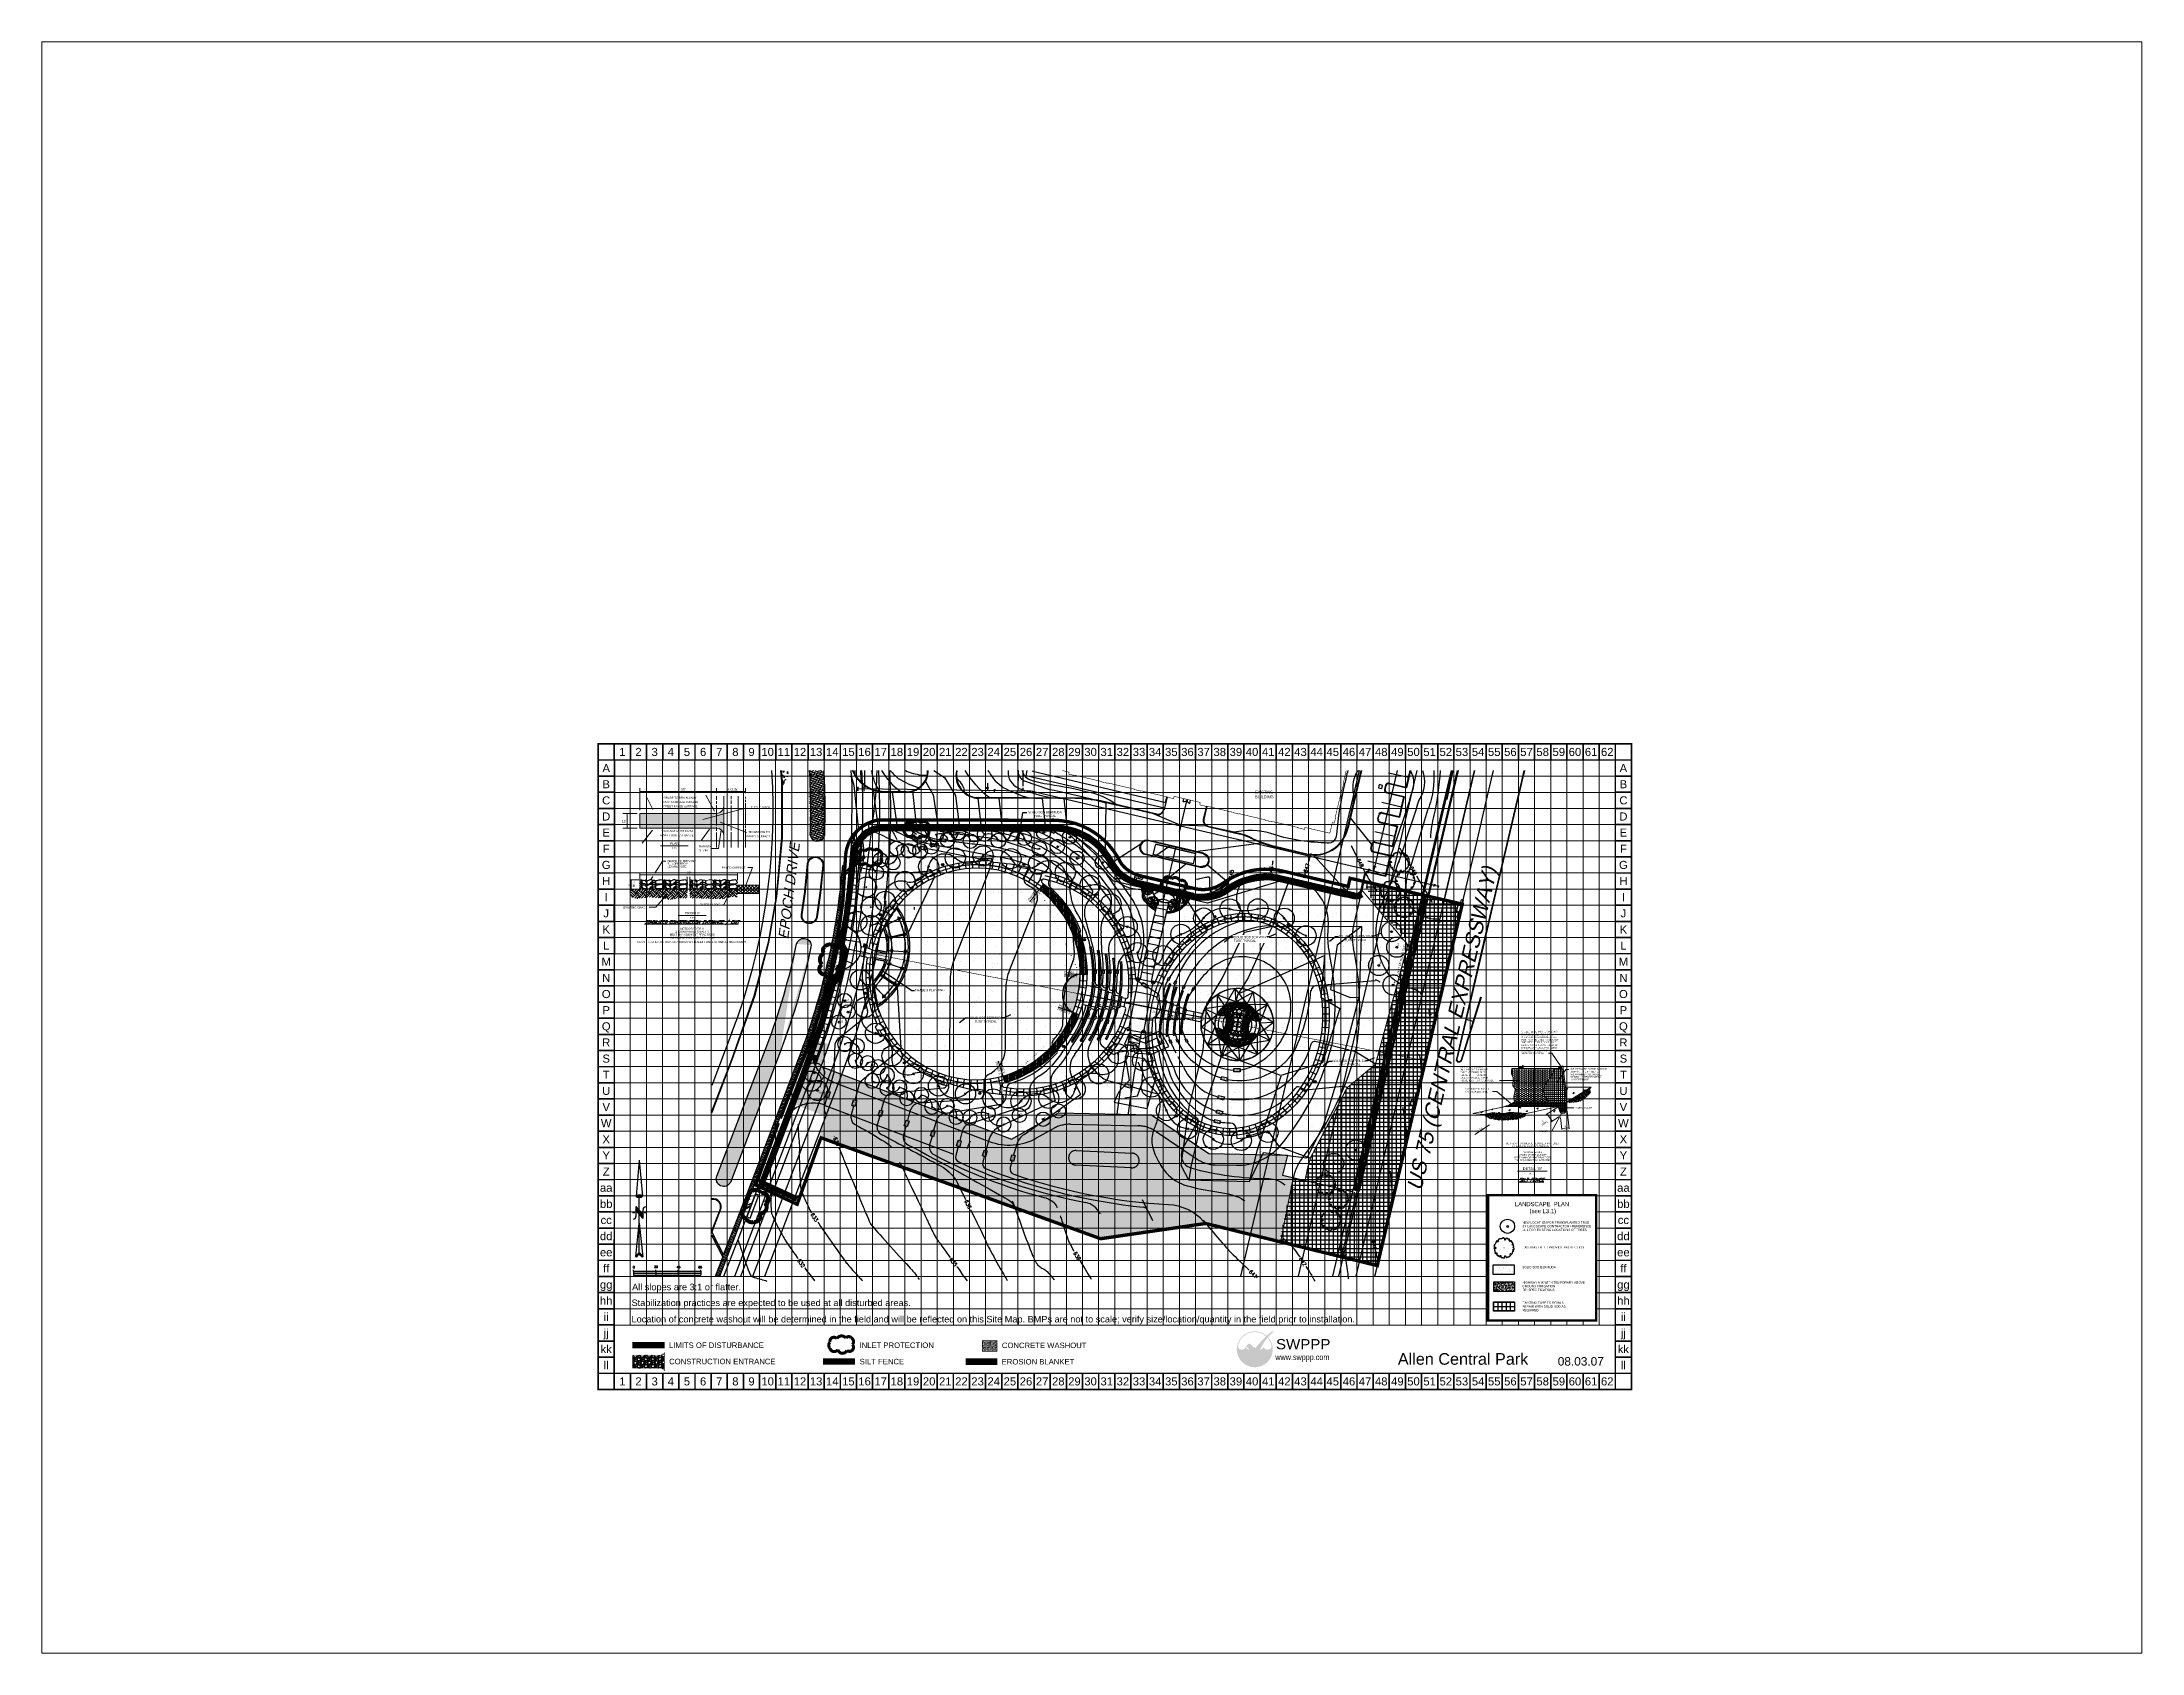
# Paper-space layout 'Layout1' of a CAD drawing. Header units: inches. Extents: x 1.08 to 9.68, y 0.82 to 7.42.
# The model-space entities are those that its viewports show. They can reach past a viewport. Long polylines and large blocks are cut down to what shows.
import ezdxf
from ezdxf.enums import TextEntityAlignment as Align

# ---------------------------------------------------------------- set-up
doc = ezdxf.new("R2010")
doc.units = ezdxf.units.IN
doc.header["$MEASUREMENT"] = 0
for name, pattern in [('ARCHSP(flr1-1)$0$CLUB$0$HIDDEN2', [0.1875, 0.125, -0.0625]), ('CENTERX2', [4, 2.5, -0.5, 0.5, -0.5]), ('DASHED2', [0.375, 0.25, -0.125]), ('ESMT', [0.32, 0.24, -0.08]), ('HIDDEN', [0.375, 0.25, -0.125]), ('HIDDEN2', [0.1875, 0.125, -0.0625]), ('PHANTOM', [1.9, 1.5, -0.08, 0.08, -0.08, 0.08, -0.08]), ('PL', [1.25, 0.625, -0.125, 0.125, -0.125, 0.125, -0.125])]:
    doc.linetypes.add(name, pattern=pattern)
for name, color, linetype in [('ARROWS', 252, 'Continuous'), ('BASE', 7, 'Continuous'), ('E-BREAKLINE', 5, 'Continuous'), ('E-CNTR-1', 15, 'Continuous'), ('E-ESMT', 2, 'ESMT'), ('E-PVMT', 2, 'Continuous'), ('E-PVMT-H', 9, 'Continuous'), ('E-ROW', 5, 'Continuous'), ('E-STORM', 10, 'Continuous'), ('E-STORM-H', 15, 'Continuous'), ('EC', 35, 'Continuous'), ('EROSION BLANKET', 84, 'Continuous'), ('EX-TREE', 6, 'Continuous'), ('FIGURE', 7, 'Continuous'), ('GRID', 254, 'HIDDEN'), ('HATCH', 13, 'Continuous'), ('hs-bollard', 1, 'Continuous'), ('HS-CJ', 1, 'Continuous'), ('HS-CONTTXT', 14, 'Continuous'), ('HS-DIM', 1, 'Continuous'), ('HS-DIM10', 7, 'Continuous'), ('hs-enhancepave', 14, 'Continuous'), ('HS-LIMITOFWORK', 5, 'DASHED2'), ('hs-phase2', 1, 'HIDDEN'), ('HS-PHASE2HATCH', 14, 'Continuous'), ('HS-PHASELINE', 14, 'Continuous'), ('HS-PHASELRG', 1, 'Continuous'), ('hs-retainwall', 2, 'Continuous'), ('HS-SECTION-CUT', 7, 'Continuous'), ('hs-sidewalk', 3, 'Continuous'), ('HS-TRASH', 1, 'Continuous'), ('hs-trellis', 15, 'Continuous'), ('HS-TXT10', 7, 'Continuous'), ('HS-WALKCL', 14, 'CENTERX2'), ('HS-WALL', 14, 'Continuous'), ('LEGEND', 7, 'Continuous'), ('LOGO', 7, 'Continuous'), ('ls-areadrain', 2, 'Continuous'), ('LS-CB', 7, 'Continuous'), ('LS-CM', 15, 'Continuous'), ('LS-CONTTXT', 14, 'Continuous'), ('ls-defpoint', 6, 'Continuous'), ('LS-DYH', 7, 'Continuous'), ('LS-ERC', 7, 'Continuous'), ('LS-GRASS', 7, 'Continuous'), ('ls-groundcover', 14, 'Continuous'), ('LS-HGWAYMIX', 14, 'Continuous'), ('LS-JSG', 7, 'Continuous'), ('LS-LIR', 15, 'Continuous'), ('LS-LO', 5, 'Continuous'), ('LS-LOR', 2, 'Continuous'), ('LS-MATCHLINE', 2, 'HIDDEN2'), ('LS-MPL', 7, 'Continuous'), ('ls-parea', 6, 'Continuous'), ('LS-SGJ', 7, 'Continuous'), ('LS-SOLIDSODLINE', 1, 'Continuous'), ('LS-TREE RELOCATED', 1, 'HIDDEN2'), ('LS-TREELEADER', 14, 'Continuous'), ('NARROW', 7, 'Continuous'), ('P-BLDG', 7, 'Continuous'), ('P-PVMT', 3, 'Continuous'), ('P-SAWCUT', 2, 'Continuous'), ('P-STRIPE', 10, 'Continuous'), ('P-WATER', 5, 'Continuous'), ('PC', 35, 'Continuous'), ('PL', 7, 'PHANTOM'), ('PL-OFF', 3, 'PHANTOM'), ('PL-ROW', 7, 'PL'), ('SILT FENCE', 200, 'Continuous')]:
    doc.layers.add(name, color=color, linetype=linetype)
doc.layers.add('LS-PLANTCO-8', color=7, linetype='Continuous', lineweight=30)
doc.styles.add('DIM10', font='ARIAL.TTF', dxfattribs={"height": 1})
doc.styles.add('DIM20', font='ARIAL.TTF', dxfattribs={"height": 2})
doc.styles.add('L120', font='simplex', dxfattribs={"height": 2.4})
doc.styles.add("L200'", font='ARIAL.TTF', dxfattribs={"height": 0.001969})
doc.styles.add('L300', font='UNIV.shx', dxfattribs={"oblique": 15, "height": 6})
doc.styles.add('L60', font='simplex.shx', dxfattribs={"height": 1.2})
doc.styles.add('LOGO1', font='ROCKEB.TTF', dxfattribs={"height": 25})
doc.styles.add('SHEETLBL', font='HELSOLID.SHX', dxfattribs={"height": 5})
doc.styles.get("Standard").update_dxf_attribs({"font": 'ARIAL.TTF'})
doc.styles.add('Style-ENGINEERING', font='ENGINEERING.shx')
doc.styles.add('Style-STANDARD I 0.39270', font='STANDARD.shx', dxfattribs={"oblique": 22.5})
doc.styles.add('Style-WORKING', font='WORKING.shx')
doc.dimstyles.new('DIM20', dxfattribs={"dimtxt": 2, "dimasz": 3, "dimexe": 0.18, "dimexo": 0.5, "dimgap": 0.8, "dimtad": 1, "dimdec": 0, "dimlfac": 12, "dimzin": 0, "dimdsep": 46, "dimlunit": 4, "dimtxsty": 'DIM20', "dimcen": 0.5, "dimadec": 0, "dimazin": 0, "dimtfac": 1, "dimtdec": 0, "dimtix": 1, "dimtmove": 0, "dimatfit": 3, "dimfxl": 0, "dimtolj": 1, "dimtzin": 0, "dimarcsym": 0})
pattern_1 = [(0, (101.012, 283.4568), (0, 3.75), []), (90, (101.012, 283.4568), (-3.75, 2e-16), [])]
pattern_2 = [(90, (101.0121, 283.4568), (-1.25, 2e-16), [])]

psp = doc.layouts.get("Layout1")

msp = doc.modelspace()

# ---------------------------------------------------------------- texts
at = {"color": 7, "linetype": 'Continuous', "lineweight": 0, "style": 'Style-WORKING'}
for s, p in [("50'", (2525213.8, 7086688.3)), ('R.O.W.', (2525257.6, 7086688)), ('PLAN', (2525205.7, 7086639.8)), ('PROFILE', (2525221.7, 7086577.6))]:
    msp.add_text(s, height=2.26, dxfattribs=at).set_placement(p, align=Align.CENTER)
for s, p in [('FROM STABILIZATION AND', (2525210.7, 7086678)), ('DRAINAGE MUST FLOW', (2525208.1, 7086652)), ('FOR CONSTRUCTION ACTIVITIES', (2525221.7, 7086557)), ('STORM WATER QUALITY', (2525221.6, 7086562.3)), ('CONSTRUCTION ENTRANCE / DRESS WITH ADDITIONAL STONE AS NECESSARY', (2525221.2, 7086553.1))]:
    msp.add_text(s, height=1.808, dxfattribs=at).set_placement(p, align=Align.MIDDLE_CENTER)
at = {"color": 7, "linetype": 'Continuous', "lineweight": 0, "style": 'Style-WORKING', "width": 1}
for s, p in [('STREET PAVED SURFACE', (2525210.4, 7086674.1)), ('GRADE TO DRAIN AWAY', (2525210.9, 7086681.7)), ('3" TO 5" ROCK', (2525282.4, 7086673.1)), ('AWAY FROM ENTRANCE', (2525207.9, 7086648.3)), ('TRANSITION TO', (2525281.2, 7086651.1)), ('PAVED SURFACE', (2525280.6, 7086647.2)), ('BEST MANAGEMENT PRACTICES', (2525221.6, 7086559.6)), ('NCTCOG 02270.G', (2525221.6, 7086564.8))]:
    msp.add_text(s, height=1.808, dxfattribs=at).set_placement(p, align=Align.MIDDLE_CENTER)
msp.add_text("12'", height=2.26, dxfattribs=at).set_placement((2525160.8, 7086659.6), align=Align.CENTER)
for s, p in [('RADIUS=', (2525227.8, 7086638.3)), ("50'", (2525217, 7086614.9))]:
    msp.add_text(s, height=1.81, dxfattribs=at).set_placement(p, align=Align.MIDDLE_LEFT)
at = {"color": 7, "linetype": 'Continuous', "lineweight": 0, "style": 'Style-WORKING'}
for s, height, p in [("5' MIN", 1.81, (2525228.1, 7086634.8)), ('GRADE TO PREVENT', 1.808, (2525199.4, 7086625.2)), ('RUNOFF FROM', 1.808, (2525199.4, 7086622.8)), ('LEAVING SITE', 1.808, (2525199.4, 7086620.2)), ('PAVED SURFACE', 1.808, (2525248.1, 7086619.3)), ('EXISTING GRADE', 1.808, (2525160.2, 7086583.8)), ('FILTER FABRIC', 1.808, (2525228.2, 7086586.3))]:
    msp.add_text(s, height=height, dxfattribs=at).set_placement(p, align=Align.MIDDLE_LEFT)
for s, p in [('8"', (2525165.7, 7086603.1)), ('MIN.', (2525169.3, 7086602))]:
    msp.add_text(s, height=1.81, rotation=90, dxfattribs=at).set_placement(p, align=Align.MIDDLE_LEFT)
at = {"color": 7, "linetype": 'Continuous', "lineweight": 0, "style": 'Style-STANDARD I 0.39270', "oblique": 22.5, "width": 1.082392}
msp.add_text('%%uSTABILIZED CONSTRUCTION ENTRANCE / EXIT%%u', height=2.81, dxfattribs=at).set_placement((2525221.2, 7086569.4), align=Align.CENTER)
at = {"color": 7, "insert": (2525979.5, 7086315.5), "char_height": 3.75, "width": 72.924, "attachment_point": 5}
msp.add_mtext('LANDSCAPE  PLAN\\P (see L3.1)', dxfattribs=at)
at = {"layer": 'BASE'}
for s, p in [('1', (2525159.3, 7086722.6)), ('2', (2525173.7, 7086722.6)), ('3', (2525188.1, 7086722.6)), ('4', (2525202.5, 7086722.6)), ('5', (2525216.9, 7086722.6)), ('6', (2525231.3, 7086722.6)), ('7', (2525245.7, 7086722.6)), ('8', (2525260.1, 7086722.6)), ('9', (2525274.5, 7086722.6)), ('A', (2525144.9, 7086708.2)), ('A', (2526052.1, 7086708.2)), ('B', (2525144.9, 7086693.8)), ('B', (2526052.1, 7086693.8)), ('E', (2525144.9, 7086650.6)), ('E', (2526052.1, 7086650.6)), ('F', (2525144.9, 7086636.2)), ('F', (2526052.1, 7086636.2)), ('G', (2525144.9, 7086621.8)), ('G', (2526052.1, 7086621.8)), ('I', (2525144.9, 7086593)), ('I', (2526052.1, 7086593)), ('J', (2525144.9, 7086578.6)), ('J', (2526052.1, 7086578.6)), ('K', (2525144.9, 7086564.2)), ('K', (2526052.1, 7086564.2)), ('M', (2525144.9, 7086535.4)), ('L', (2525144.9, 7086549.8)), ('M', (2526052.1, 7086535.4)), ('L', (2526052.1, 7086549.8)), ('O', (2525144.9, 7086506.6)), ('O', (2526052.1, 7086506.6)), ('Q', (2525144.9, 7086477.8)), ('P', (2525144.9, 7086492.2)), ('Q', (2526052.1, 7086477.8)), ('P', (2526052.1, 7086492.2)), ('S', (2525144.9, 7086449)), ('S', (2526052.1, 7086449)), ('T', (2525144.9, 7086434.6)), ('T', (2526052.1, 7086434.6)), ('V', (2525144.9, 7086405.8)), ('V', (2526052.1, 7086405.8)), ('W', (2525144.9, 7086391.4)), ('W', (2526052.1, 7086391.4)), ('X', (2525144.9, 7086377)), ('X', (2526052.1, 7086377)), ('Y', (2525144.9, 7086362.6)), ('Z', (2525144.9, 7086348.2)), ('Y', (2526052.1, 7086362.6)), ('Z', (2526052.1, 7086348.2)), ('cc', (2525144.9, 7086305)), ('cc', (2526052.1, 7086305)), ('ff', (2525144.9, 7086261.8)), ('ff', (2526052.1, 7086261.8)), ('kk', (2525144.9, 7086189.8)), ('kk', (2526052.1, 7086189.8)), ('1', (2525159.3, 7086161)), ('2', (2525173.7, 7086161)), ('3', (2525188.1, 7086161)), ('4', (2525202.5, 7086161)), ('5', (2525216.9, 7086161)), ('6', (2525231.3, 7086161)), ('7', (2525245.7, 7086161)), ('8', (2525260.1, 7086161)), ('9', (2525274.5, 7086161))]:
    msp.add_text(s, height=7.2, dxfattribs=at).set_placement(p, align=Align.MIDDLE_CENTER)
at = {"layer": 'BASE', "width": 1}
for s, p in [('10', (2525288.9, 7086722.6)), ('11', (2525303.3, 7086722.6)), ('12', (2525317.7, 7086722.6)), ('13', (2525332.1, 7086722.6)), ('14', (2525346.5, 7086722.6)), ('15', (2525360.9, 7086722.6)), ('16', (2525375.3, 7086722.6)), ('17', (2525389.7, 7086722.6)), ('18', (2525404.1, 7086722.6)), ('19', (2525418.5, 7086722.6)), ('20', (2525432.9, 7086722.6)), ('21', (2525447.3, 7086722.6)), ('22', (2525461.7, 7086722.6)), ('23', (2525476.1, 7086722.6)), ('24', (2525490.5, 7086722.6)), ('25', (2525504.9, 7086722.6)), ('26', (2525519.3, 7086722.6)), ('27', (2525533.7, 7086722.6)), ('28', (2525548.1, 7086722.6)), ('29', (2525562.5, 7086722.6)), ('30', (2525576.9, 7086722.6)), ('31', (2525591.3, 7086722.6)), ('32', (2525605.7, 7086722.6)), ('33', (2525620.1, 7086722.6)), ('34', (2525634.5, 7086722.6)), ('35', (2525648.9, 7086722.6)), ('36', (2525663.3, 7086722.6)), ('37', (2525677.7, 7086722.6)), ('38', (2525692.1, 7086722.6)), ('39', (2525706.5, 7086722.6)), ('40', (2525720.9, 7086722.6)), ('41', (2525735.3, 7086722.6)), ('42', (2525749.7, 7086722.6)), ('43', (2525764.1, 7086722.6)), ('44', (2525778.5, 7086722.6)), ('45', (2525792.9, 7086722.6)), ('46', (2525807.3, 7086722.6)), ('47', (2525821.7, 7086722.6)), ('48', (2525836.1, 7086722.6)), ('49', (2525850.5, 7086722.6)), ('50', (2525864.9, 7086722.6)), ('51', (2525879.3, 7086722.6)), ('52', (2525893.7, 7086722.6)), ('53', (2525908.1, 7086722.6)), ('54', (2525922.5, 7086722.6)), ('55', (2525936.9, 7086722.6)), ('56', (2525951.3, 7086722.6)), ('57', (2525965.7, 7086722.6)), ('58', (2525980.1, 7086722.6)), ('59', (2525994.5, 7086722.6)), ('60', (2526008.9, 7086722.6)), ('61', (2526023.3, 7086722.6)), ('62', (2526037.7, 7086722.6)), ('C', (2525144.9, 7086679.4)), ('D', (2525144.9, 7086665)), ('C', (2526052.1, 7086679.4)), ('D', (2526052.1, 7086665)), ('H', (2525144.9, 7086607.4)), ('H', (2526052.1, 7086607.4)), ('N', (2525144.9, 7086521)), ('N', (2526052.1, 7086521)), ('R', (2525144.9, 7086463.4)), ('R', (2526052.1, 7086463.4)), ('U', (2525144.9, 7086420.2)), ('U', (2526052.1, 7086420.2)), ('aa', (2525144.9, 7086333.8)), ('aa', (2526052.1, 7086333.8)), ('bb', (2525144.9, 7086319.4)), ('bb', (2526052.1, 7086319.4)), ('dd', (2525144.9, 7086290.6)), ('dd', (2526052.1, 7086290.6)), ('ee', (2525144.9, 7086276.2)), ('ee', (2526052.1, 7086276.2)), ('gg', (2525144.9, 7086247.4)), ('gg', (2526052.1, 7086247.4)), ('hh', (2525144.9, 7086233)), ('ii', (2525144.9, 7086218.6)), ('hh', (2526052.1, 7086233)), ('ii', (2526052.1, 7086218.6)), ('jj', (2525144.9, 7086204.2)), ('jj', (2526052.1, 7086204.2)), ('ll', (2525144.9, 7086175.4)), ('10', (2525288.9, 7086161)), ('11', (2525303.3, 7086161)), ('12', (2525317.7, 7086161)), ('13', (2525332.1, 7086161)), ('14', (2525346.5, 7086161)), ('15', (2525360.9, 7086161)), ('16', (2525375.3, 7086161)), ('17', (2525389.7, 7086161)), ('18', (2525404.1, 7086161)), ('19', (2525418.5, 7086161)), ('20', (2525432.9, 7086161)), ('21', (2525447.3, 7086161)), ('22', (2525461.7, 7086161)), ('23', (2525476.1, 7086161)), ('24', (2525490.5, 7086161)), ('25', (2525504.9, 7086161)), ('26', (2525519.3, 7086161)), ('27', (2525533.7, 7086161)), ('28', (2525548.1, 7086161)), ('29', (2525562.5, 7086161)), ('30', (2525576.9, 7086161)), ('31', (2525591.3, 7086161)), ('32', (2525605.7, 7086161)), ('33', (2525620.1, 7086161)), ('34', (2525634.5, 7086161)), ('35', (2525648.9, 7086161)), ('36', (2525663.3, 7086161)), ('37', (2525677.7, 7086161)), ('38', (2525692.1, 7086161)), ('39', (2525706.5, 7086161)), ('40', (2525720.9, 7086161)), ('41', (2525735.3, 7086161)), ('42', (2525749.7, 7086161)), ('43', (2525764.1, 7086161)), ('44', (2525778.5, 7086161)), ('45', (2525792.9, 7086161)), ('46', (2525807.3, 7086161)), ('47', (2525821.7, 7086161)), ('48', (2525836.1, 7086161)), ('49', (2525850.5, 7086161)), ('50', (2525864.9, 7086161)), ('51', (2525879.3, 7086161)), ('52', (2525893.7, 7086161)), ('53', (2525908.1, 7086161)), ('54', (2525922.5, 7086161)), ('55', (2525936.9, 7086161)), ('56', (2525951.3, 7086161)), ('57', (2525965.7, 7086161)), ('58', (2525980.1, 7086161)), ('59', (2525994.5, 7086161)), ('60', (2526008.9, 7086161)), ('61', (2526023.3, 7086161)), ('62', (2526037.7, 7086161)), ('ll', (2526052.1, 7086175.4))]:
    msp.add_text(s, height=7.2, dxfattribs=at).set_placement(p, align=Align.MIDDLE_CENTER)
at = {"layer": 'BASE', "color": 7, "style": "L200'", "width": 1}
msp.add_text('All slopes are 3:1 or flatter.', height=5.84, dxfattribs=at).set_placement((2525168, 7086242.3))
at = {"layer": 'BASE', "color": 7, "style": "L200'"}
for s, height, p in [('Stabilization practices are expected to be used at all disturbed areas.', 5.84, (2525167.5, 7086228.2)), ('Location of concrete washout will be determined in the field and will be reflected on this Site Map. BMPs are not to scale; verify size/location/quantity in the field prior to installation.', 5.8398, (2525167.5, 7086213.6))]:
    msp.add_text(s, height=height, dxfattribs=at).set_placement(p)
at = {"layer": 'BASE', "width": 1}
msp.add_text('08.03.07', height=7.56, dxfattribs=at).set_placement((2526014.1, 7086175.1), align=Align.CENTER)
at = {"layer": 'E-ROW', "ltscale": 0.5, "insert": (2525298.3, 7086556.1), "char_height": 9, "width": 160.891, "attachment_point": 1, "rotation": 83.0581, "style": 'L300'}
msp.add_mtext('{\\fArial|b0|i0|c0|p34;\\C7;EPOCH DRIVE}', dxfattribs=at)
at = {"layer": 'E-ROW', "color": 7, "ltscale": 0.5, "insert": (2525858.6, 7086333.4, 1945.3), "char_height": 13.5, "width": 314.398, "attachment_point": 1, "rotation": 76.7064, "style": 'L300'}
msp.add_mtext('{\\fArial|b0|i0|c0|p34;US 75 (CENTRAL EXPRESSWAY)}', dxfattribs=at)
at = {"layer": 'EC', "style": 'L60'}
for s, rotation, p in [('646', 2.3743, (2525615.6, 7086608.5, 646)), ('645', 84.1952, (2525703.7, 7086609.1, 645)), ('646', 80.526, (2525738.7, 7086612.1, 646)), ('647', 73.2278, (2525769.9, 7086614.7, 647)), ('648', 297.6085, (2525814, 7086626.4, 648)), ('649', 301.0927, (2525861.3, 7086619.2, 649)), ('634', 291.6498, (2525347.3, 7086378.2, 634)), ('636', 296.3294, (2525464.3, 7086322, 636)), ('633', 303.8719, (2525327, 7086309.9, 633)), ('638', 300.9948, (2525561.4, 7086275.6, 638)), ('643', 296.3611, (2525798.9, 7086279.4, 643)), ('644', 280.6116, (2525827.7, 7086286.8, 644)), ('632', 305.44, (2525315.1, 7086268.9, 632)), ('635', 305.9206, (2525450.8, 7086269.9, 635)), ('641', 316.6598, (2525717.9, 7086258.5, 641)), ('642', 303.365, (2525762.6, 7086270.4, 642))]:
    msp.add_text(s, height=3.2, rotation=rotation, dxfattribs=at).set_placement(p)
at = {"layer": 'HS-LIMITOFWORK', "color": 7}
for s, p in [('EXISTING', (2525723.5, 7086685.5)), ('BUILDING ', (2525723.6, 7086681.3))]:
    msp.add_text(s, height=2.5, dxfattribs=at).set_placement(p)
at = {"layer": 'HS-PHASELINE', "color": 7, "char_height": 2.003, "width": 15.187, "attachment_point": 1}
for s, insert, rotation in [('{\\fArial|b0|i0|c0|p34;PHASE 1}', (2525520.6, 7086590.8), 52.0873), ('{\\fArial|b0|i0|c0|p34;PHASE 2}', (2525523.3, 7086588.6), 52.0873), ('{\\fArial|b0|i0|c0|p34;PHASE 1}', (2525553.3, 7086523.6), 359.0644), ('{\\fArial|b0|i0|c0|p34;PHASE 2}', (2525553.5, 7086527.1), 359.0644), ('{\\fArial|b0|i0|c0|p34;PHASE 2}', (2525547.8, 7086494.3), 339.3222), ('{\\fArial|b0|i0|c0|p34;PHASE 1}', (2525549.1, 7086497.5), 339.3222), ('{\\fArial|b0|i0|c0|p34;PHASE 1}', (2525493.7, 7086446.5), 287.34), ('{\\fArial|b0|i0|c0|p34;PHASE 2}', (2525497.4, 7086447.6), 287.34)]:
    msp.add_mtext(s, dxfattribs=dict(at, insert=insert, rotation=rotation))
at = {"layer": 'HS-PHASELRG', "color": 7, "char_height": 1, "width": 30.644, "attachment_point": 1}
for s, insert, rotation in [('{\\fArial|b0|i0|c0|p34;PHASE 2}', (2525555.8, 7086526.3), 358.4993), ('{\\fArial|b0|i0|c0|p34;PHASE 1}', (2525555.9, 7086523.6), 358.4993), ('{\\fArial|b0|i0|c0|p34;PHASE 2}', (2525550.3, 7086493.2), 339.6898), ('{\\fArial|b0|i0|c0|p34;PHASE 1}', (2525551.1, 7086495.5), 339.6898), ('{\\fArial|b0|i0|c0|p34;PHASE 1}', (2525674.1, 7086483), 80.128), ('{\\fArial|b0|i0|c0|p34;PHASE 2}', (2525676.5, 7086482.6), 80.128)]:
    msp.add_mtext(s, dxfattribs=dict(at, insert=insert, rotation=rotation))
at = {"layer": 'HS-SECTION-CUT', "linetype": 'Continuous', "insert": (2525632.5, 7086491.7), "char_height": 1, "width": 9.485, "attachment_point": 1, "rotation": 350.9805, "style": 'SHEETLBL'}
msp.add_mtext('RE: I/L2.1', dxfattribs=at)
at = {"layer": 'LEGEND', "style": "L200'", "width": 1}
msp.add_text('CONSTRUCTION ENTRANCE', height=4.91, dxfattribs=at).set_placement((2525201, 7086176.3))
at = {"layer": 'LEGEND', "style": "L200'"}
for s, p in [('LIMITS OF DISTURBANCE', (2525200.9, 7086190.8)), ('SILT FENCE', (2525371, 7086176.2)), ('INLET PROTECTION', (2525370.8, 7086190.8)), ('CONCRETE WASHOUT', (2525497.8, 7086190.7)), ('EROSION BLANKET', (2525497.6, 7086176.1))]:
    msp.add_text(s, height=4.91, dxfattribs=at).set_placement(p)
at = {"layer": 'LEGEND', "color": 7, "char_height": 2, "attachment_point": 1}
for s, insert, width in [('NEW LOCATION FOR TRANSPLANTED TREE\\PBY LANDSCAPE CONTRACTOR / REFERENCE\\PL1.1 FOR EXISTING LOCATIONS OF TREES', (2525961.9, 7086303.8), 64.239), ('EXISTING TREE / PROVIDE PROTECTION', (2525961.9, 7086281.6), 64.239), ('SOLID SOD BERMUDA', (2525961.9, 7086263.9), 47.706), ('HIGHWAY MIX WITH TEMPORARY ABOVE GROUND IRRIGATION\\PRE: SPECIFICATIONS', (2525961.9, 7086250.3), 60.371), ('EXISTING TURF TO REMAIN REPAIR WITH SOLID SOD AS REQUIRED', (2525961.9, 7086232.2), 47.706)]:
    msp.add_mtext(s, dxfattribs=dict(at, insert=insert, width=width))
at = {"layer": 'LEGEND', "insert": (2525909.1, 7086186.2), "char_height": 10.335, "width": 141.7, "attachment_point": 2}
msp.add_mtext('Allen Central Park', dxfattribs=at)
at = {"layer": 'LS-CONTTXT', "attachment_point": 1}
for s, insert, char_height, width, rotation in [('{\\fArial|b0|i0|c0|p34;639}', (2525452.1, 7086651.3, 636), 2, 14.263, 351.9668), ('{\\fArial|b0|i0|c0|p34;640}', (2525466.4, 7086656.3, 1273.9), 2, 14.263, 351.7575), ('{\\fArial|b0|i0|c0|p34;641}', (2525503.1, 7086654.5, 1273.9), 2, 14.263, 347.2847), ('{\\fArial|b0|i0|c0|p34;642}', (2525525.7, 7086654.2, 1273.9), 2, 14.263, 339.4304), ('{\\fArial|b0|i0|c0|p34;643}', (2525541.1, 7086654.2, 1273.9), 2, 14.263, 333.0757), ('{\\fArial|b0|i0|c0|p34;644}', (2525555, 7086653.5, 1273.9), 2, 14.263, 328.4918), ('{\\fArial|b0|i0|c0|p34;636}', (2525425.5, 7086638.2, 1271.9), 2, 14.263, 347.7669), ('{\\fArial|b0|i0|c0|p34;637}', (2525434.8, 7086641, 636), 2, 14.263, 347.7669), ('{\\fArial|b0|i0|c0|p34;638}', (2525443, 7086645.2, 1273.9), 2, 14.263, 350.8969), ('{\\fArial|b0|i0|c0|p34;644}', (2525623.9, 7086516.3, 636), 2, 14.263, 327.7187), ('{\\fArial|b0|i0|c0|p34;651}', (2525711.3, 7086472.3, 636), 2, 14.263, 29.9769), ('{\\fArial|b0|i0|c0|p34;650}', (2525713.3, 7086468.8, 636), 2, 14.263, 29.9769), ('{\\fArial|b0|i0|c0|p34;649}', (2525715, 7086465.2, 636), 2, 14.263, 29.9769), ('{\\fArial|b0|i0|c0|p34;643}', (2525612.9, 7086457.4, 636), 2, 14.263, 9.2501), ('{\\fArial|b0|i0|c0|p34;642}', (2525608.2, 7086426.2, 636.8), 2.003, 14.281, 345.1101), ('{\\fArial|b0|i0|c0|p34;647}', (2525694.2, 7086432.4, 636), 2, 14.263, 345.6043), ('{\\fArial|b0|i0|c0|p34;648}', (2525705.3, 7086439.7, 636), 2, 14.263, 0.0702), ('{\\fArial|b0|i0|c0|p34;634}', (2525341, 7086415.2, 636.8), 2.003, 14.281, 74.6072), ('{\\fArial|b0|i0|c0|p34;635}', (2525364.7, 7086407.4, 636.8), 2.003, 14.281, 74.6072), ('{\\fArial|b0|i0|c0|p34;646}', (2525691.4, 7086415.6, 636), 2, 14.263, 345.7522), ('{\\fArial|b0|i0|c0|p34;636}', (2525387.9, 7086398.2, 636.8), 2.003, 14.281, 74.7173), ('{\\fArial|b0|i0|c0|p34;637}', (2525411.1, 7086389.4, 636.8), 2.003, 14.281, 68.9183), ('{\\fArial|b0|i0|c0|p34;644}', (2525688.1, 7086394.2, 636), 2, 14.263, 346.0685), ('{\\fArial|b0|i0|c0|p34;645}', (2525689.9, 7086402.7, 636), 2, 14.263, 343.7548), ('{\\fArial|b0|i0|c0|p34;638}', (2525434.7, 7086380.4, 636.8), 2.003, 14.281, 74.6072), ('{\\fArial|b0|i0|c0|p34;639}', (2525458, 7086371.4, 636.8), 2.003, 14.281, 74.6072), ('{\\fArial|b0|i0|c0|p34;640}', (2525481.1, 7086362.5, 636.8), 2.003, 14.281, 74.6072), ('{\\fArial|b0|i0|c0|p34;641}', (2525506, 7086358.3, 636.8), 2.003, 14.281, 74.6072)]:
    msp.add_mtext(s, dxfattribs=dict(at, insert=insert, char_height=char_height, width=width, rotation=rotation))
at = {"layer": 'LS-MATCHLINE', "color": 7, "insert": (2525835.8, 7086449.9), "char_height": 2.003, "width": 15.187, "attachment_point": 1, "rotation": 76.5685}
msp.add_mtext('{\\fArial|b0|i0|c0|p34;PHASE 2}', dxfattribs=at)
at = {"layer": 'LS-PLANTCO-8', "char_height": 2.003, "width": 30.644, "rotation": 0.4411}
for s, insert, attachment_point in [('{\\fArial|b0|i0|c0|p34;SOLID SOD BERMUDA TURF TYPICAL}', (2525536.2, 7086669.8), 2), ('{\\fArial|b0|i0|c0|p34;SOLID SOD BERMUDA TURF TYPICAL}', (2525813.2, 7086559.1), 2), ('{\\fArial|b0|i0|c0|p34;PHASE 3 PLANTING}', (2525420.2, 7086511), 1), ('{\\fArial|b0|i0|c0|p34;SOLID SOD BERMUDA TURF TYPICAL}', (2525483.3, 7086486.4), 2), ('{\\fArial|b0|i0|c0|p34;SOLID SOD BERMUDA TURF TYPICAL}', (2525807.6, 7086448), 2)]:
    msp.add_mtext(s, dxfattribs=dict(at, insert=insert, attachment_point=attachment_point))
at = {"layer": 'LS-SOLIDSODLINE', "char_height": 2, "attachment_point": 1}
for insert, width, rotation in [((2525849.7, 7086524.1), 29.443, 76.525), ((2525752.1, 7086307.1), 30.722, 79.7371)]:
    msp.add_mtext('{\\fArial|b0|i0|c0|p34;LIMIT OF SOLID SOD}', dxfattribs=dict(at, insert=insert, width=width, rotation=rotation))
at = {"layer": 'LS-TREE RELOCATED', "char_height": 2.003, "width": 30.644, "attachment_point": 2, "rotation": 0.4411}
for s, insert in [('{\\fArial|b0|i0|c0|p34;1}', (2525537, 7086652.4)), ('{\\fArial|b0|i0|c0|p34;3}', (2525549.4, 7086639.7)), ('{\\fArial|b0|i0|c0|p34;2}', (2525560.3, 7086648)), ('{\\fArial|b0|i0|c0|p34;4}', (2525566.9, 7086629.2)), ('{\\fArial|b0|i0|c0|p34;5}', (2525589.6, 7086625.5)), ('{\\fArial|b0|i0|c0|p34;7}', (2525378.2, 7086601.6)), ('{\\fArial|b0|i0|c0|p34;8}', (2525382.5, 7086583.7)), ('{\\fArial|b0|i0|c0|p34;9}', (2525369.7, 7086570.9)), ('{\\fArial|b0|i0|c0|p34;1}', (2525846.6, 7086565.6)), ('{\\fArial|b0|i0|c0|p34;2}', (2525851.3, 7086551.8)), ('{\\fArial|b0|i0|c0|p34;3}', (2525835.3, 7086535.4)), ('{\\fArial|b0|i0|c0|p34;12}', (2525359.8, 7086502.3)), ('{\\fArial|b0|i0|c0|p34;4}', (2525848, 7086518)), ('{\\fArial|b0|i0|c0|p34;10}', (2525354.6, 7086483.2)), ('{\\fArial|b0|i0|c0|p34;11}', (2525362.6, 7086492.1)), ('{\\fArial|b0|i0|c0|p34;11}', (2525329.1, 7086431.7)), ('{\\fArial|b0|i0|c0|p34;12}', (2525331.7, 7086439.8)), ('{\\fArial|b0|i0|c0|p34;10}', (2525335.5, 7086419.6)), ('{\\fArial|b0|i0|c0|p34;7}', (2525514.8, 7086399.9)), ('{\\fArial|b0|i0|c0|p34;8}', (2525536, 7086396.6, 639)), ('{\\fArial|b0|i0|c0|p34;9}', (2525549.7, 7086403.9)), ('{\\fArial|b0|i0|c0|p34;5}', (2525814.8, 7086370.7)), ('{\\fArial|b0|i0|c0|p34;6}', (2525794.9, 7086358.9))]:
    msp.add_mtext(s, dxfattribs=dict(at, insert=insert))

# ---------------------------------------------------------------- blocks, each defined once
blk = doc.blocks.new('ERC')
at = {"layer": 'LS-ERC'}
blk.add_circle((0, 0), 6.5, dxfattribs=at)
at = {"layer": 'LS-ERC', "color": 14}
blk.add_circle((0, 0), 0.406, dxfattribs=at)
blk = doc.blocks.new('TREE-REL')
at = {"layer": 'LS-TREE RELOCATED', "linetype": 'Continuous'}
for p, q in [((-0.5, -0.5), (0.5, 0.5)), ((0.5, -0.5), (-0.5, 0.5))]:
    blk.add_line(p, q, dxfattribs=at)
at = {"layer": 'LS-TREE RELOCATED'}
blk.add_circle((0, 0), 9, dxfattribs=at)
blk = doc.blocks.new('EX-TREE')
at = {"layer": 'EX-TREE'}
for points in [[(-3.7, 8.3), (-3.7, 8.2), (-3.7, 8.2), (-3.8, 8.1), (-3.8, 8), (-3.9, 8), (-3.9, 8), (-3.9, 7.9), (-4, 7.9), (-4, 7.8), (-4, 7.8), (-4.2, 7.8), (-4.3, 7.8), (-4.3, 7.8), (-4.4, 7.8), (-4.4, 7.9), (-4.4, 7.7), (-4.5, 7.6), (-4.5, 7.6), (-4.7, 7.6), (-4.7, 7.5), (-4.8, 7.5), (-4.8, 7.5), (-4.9, 7.4), (-5, 7.4), (-5.1, 7.4), (-5.1, 7.4), (-5.2, 7.3), (-5.2, 7.2), (-5.2, 7.1), (-5.1, 7.1), (-5.1, 7), (-5.1, 6.9), (-5.1, 6.7), (-5.2, 6.6), (-5.3, 6.4), (-5.3, 6.3), (-5.3, 6.2), (-5.3, 6.2), (-5.3, 6), (-5.3, 5.9), (-5.3, 5.8), (-5.3, 5.7), (-5.3, 5.6), (-5.5, 5.5), (-5.5, 5.5), (-5.6, 5.5), (-5.7, 5.5), (-5.8, 5.5), (-5.8, 5.5), (-6, 5.6), (-6.2, 5.7), (-6.2, 5.7), (-6.2, 6), (-6.2, 6.2), (-6.2, 6.2), (-6.3, 6.2), (-6.5, 6.2), (-6.6, 6.2), (-6.7, 6.1), (-6.8, 6.1), (-7, 5.8), (-7, 5.6), (-7, 5.5), (-7, 5.4), (-7.1, 5.2), (-7.1, 5.2), (-7.1, 5.2), (-7.1, 5.1), (-7.2, 5.1), (-7.2, 4.9), (-7.2, 4.8), (-7.4, 4.6), (-7.6, 4.5), (-7.6, 4.4), (-7.6, 4.3), (-7.6, 4.2), (-7.7, 4), (-7.7, 3.9), (-7.7, 3.8), (-7.7, 3.8), (-7.7, 3.8), (-7.8, 3.6), (-7.8, 3.5), (-7.8, 3.5), (-7.8, 3.3), (-7.9, 3.3), (-7.9, 3.2), (-8, 3.2), (-8.2, 3), (-8.2, 3), (-8.3, 3), (-8.3, 2.9), (-8.3, 2.9), (-8.4, 2.7), (-8.4, 2.6), (-8.5, 2.6), (-8.7, 2.6), (-8.8, 2.6), (-8.9, 2.4), (-8.9, 2.4), (-9, 2.2), (-9, 2.2), (-8.9, 2), (-8.9, 2), (-8.8, 1.9), (-8.6, 1.9), (-8.4, 1.8), (-8.4, 1.7), (-8.4, 1.7), (-8.4, 1.6), (-8.5, 1.5), (-8.5, 1.4), (-8.6, 1.4), (-8.6, 1.3), (-8.8, 1.2), (-8.9, 1), (-8.9, 1), (-8.9, 0.9), (-8.9, 0.8), (-8.7, 0.8), (-8.5, 0.8), (-8.5, 0.7), (-8.3, 0.7), (-8.3, 0.7), (-8.1, 0.6), (-8, 0.5), (-7.6, 0.5), (-7.5, 0.5), (-7.5, 0.4), (-7.5, 0.4), (-7.4, 0.3), (-7.4, 0.3), (-7.4, 0.3), (-7.3, 0.1), (-7.3, -0.1), (-7.2, -0.1), (-7.2, -0.2), (-7.3, -0.3), (-7.3, -0.4), (-7.4, -0.4), (-7.4, -0.5), (-7.4, -0.4), (-7.6, -0.4), (-7.8, -0.5), (-8, -0.5), (-8.1, -0.5), (-8.1, -0.5), (-8.3, -0.4), (-8.3, -0.3), (-8.4, -0.2), (-8.4, -0.1), (-8.5, 0), (-8.8, 0), (-8.9, -0.1), (-9, -0.1), (-9.1, -0.2), (-9.1, -0.2), (-9.1, -0.3), (-9, -0.3), (-8.8, -0.4), (-8.7, -0.4), (-8.6, -0.6), (-8.6, -0.7), (-8.6, -0.8), (-8.5, -0.9), (-8.5, -1.2), (-8.6, -1.4), (-8.6, -1.5), (-8.5, -1.6), (-8.5, -1.6), (-8.5, -1.7), (-8.4, -1.8), (-8.3, -1.9), (-8.4, -2), (-8.6, -2.3), (-8.2, -2.3), (-8.2, -2.4), (-8.2, -2.5), (-8.2, -2.6), (-8.1, -2.7), (-8.1, -3), (-8.1, -3.2), (-8.2, -3.5), (-8.2, -3.7), (-8.2, -3.7), (-8.1, -3.7), (-8, -3.9), (-8, -3.9), (-7.9, -4), (-7.9, -4), (-7.8, -4.2), (-7.8, -4.8), (-7.8, -4.8), (-7.8, -5), (-7.8, -5.1), (-7.8, -5.1), (-7.7, -5.2), (-7.7, -5.2), (-7.6, -5.2), (-7.5, -5.2), (-7.4, -5.1), (-7.3, -5), (-7.1, -4.8), (-7, -4.7), (-6.9, -4.5), (-6.8, -4.5), (-6.7, -4.4), (-6.6, -4.4), (-6.6, -4.5)], [(4.9, 7.5), (4.9, 7.6), (4.8, 7.6), (4.8, 7.6), (4.8, 7.7), (4.7, 7.7), (4.6, 7.7), (4.5, 7.7), (4.4, 7.6), (4.4, 7.6), (4.3, 7.6), (4.1, 7.6), (4, 7.6), (4, 7.7), (3.9, 7.7), (3.8, 7.8), (3.7, 7.9), (3.7, 8), (3.6, 8.1), (3.6, 8.1), (3.6, 8.2), (3.6, 8.2), (3.5, 8.2), (3.3, 8.4), (3.3, 8.4), (3, 8.4), (2.8, 8.3), (2.8, 8.3), (2.7, 8.2), (2.6, 8.2), (2.6, 8.3), (2.4, 8.4), (2.3, 8.5), (2.3, 8.5), (2.1, 8.5), (2, 8.5), (1.9, 8.5), (1.7, 8.4), (1.7, 8.3), (1.6, 8.3), (1.6, 8.2), (1.5, 8.2), (1.3, 8.1), (1.2, 8), (1.2, 7.9), (1.1, 7.8), (1.1, 7.8), (1.1, 7.7), (1.2, 7.6), (1.1, 7.4), (1.1, 7.3), (1.1, 7.1), (1.1, 7.1), (1.1, 6.9), (1, 6.9), (1, 6.9), (1, 6.8), (0.9, 6.8), (0.8, 6.9), (0.8, 7.1), (0.8, 7.4), (0.8, 7.5), (0.8, 7.7), (0.7, 7.7), (0.7, 7.7), (0.8, 7.9), (0.8, 8), (0.8, 8.1), (0.7, 8.1), (0.6, 8.2), (0.4, 8.4), (0.3, 8.6), (0.2, 8.6), (0.1, 8.7), (0.1, 8.7), (0.1, 8.8), (-0.1, 8.9), (-0.3, 8.9), (-0.5, 8.8), (-0.6, 8.8), (-0.6, 8.8), (-0.7, 8.8), (-0.7, 8.8), (-1.2, 8.8), (-1.3, 8.7), (-1.5, 8.6), (-1.6, 8.6), (-1.6, 8.5), (-1.7, 8.5), (-1.8, 8.4), (-1.9, 8.3), (-2, 8.2), (-2.1, 8.1), (-2.3, 8.1), (-2.5, 8.2), (-2.8, 8.2), (-3, 8.2), (-3.1, 8.2), (-3.1, 8.2), (-3.3, 8.2), (-3.3, 8.3), (-3.4, 8.3), (-3.5, 8.2), (-3.5, 8.2), (-3.5, 8.2), (-3.6, 8.1), (-3.7, 8.1), (-3.7, 8.2), (-3.7, 8.2)], [(6.6, -5.8), (6.7, -5.8), (6.8, -5.8), (6.8, -5.8), (6.8, -5.7), (6.9, -5.7), (6.9, -5.5), (7, -5.3), (7.1, -5.3), (7.2, -5.2), (7.2, -5.2), (7.2, -4.9), (7.3, -4.8), (7.3, -4.8), (7.4, -4.7), (7.4, -4.7), (7.6, -4.5), (7.7, -4.5), (7.7, -4.3), (7.7, -4.2), (7.7, -4), (7.7, -3.9), (7.9, -3.7), (7.9, -3.7), (8, -3.7), (7.8, -3.6), (7.7, -3.6), (7.7, -3.5), (7.7, -3.4), (7.8, -3.3), (7.8, -3.3), (7.9, -3.1), (8, -3.1), (8, -3), (8.2, -2.9), (8.4, -2.8), (8.7, -2.6), (8.7, -2.6), (8.7, -2.6), (8.6, -2.6), (8.4, -2.5), (8.4, -2.5), (8.3, -2.4), (8.3, -2.4), (8.2, -2.3), (8.2, -2.2), (8, -2.1), (8, -2.1), (7.9, -2), (7.8, -2), (7.8, -2), (7.8, -1.9), (7.8, -1.8), (7.8, -1.7), (7.9, -1.7), (7.9, -1.6), (7.9, -1.6), (8, -1.5), (8, -1.4), (8, -1.3), (8, -1.3), (8.3, -1.3), (8.5, -1.3), (8.8, -1.3), (8.9, -1.3), (9, -1.3), (9.1, -1.2), (9.1, -1.2), (9.2, -1.2), (9.2, -1.1), (9.2, -1), (9.2, -0.9), (9.1, -0.9), (9.1, -0.8), (9.1, -0.8), (9, -0.7), (9, -0.7), (9, -0.6), (9, -0.5), (9.1, -0.2), (9.1, -0.1), (9, -0.1), (8.7, -0.1), (8.6, -0.1), (8.5, 0), (8.3, 0.1), (8.2, 0.3), (8.2, 0.4), (8.3, 0.5), (8.4, 0.6), (8.4, 0.8), (8.4, 0.9), (8.5, 1), (8.5, 1), (8.5, 1), (8.5, 1.1), (8.6, 1.2), (8.7, 1.4), (8.7, 1.6), (8.7, 1.7), (8.7, 1.8), (8.5, 1.9), (8.5, 1.9), (8.5, 2.1), (8.5, 2.1), (8.5, 2.4), (8.5, 2.6), (8.6, 2.7), (8.6, 2.8), (7.9, 2.8), (7.9, 2.8), (7.7, 2.8), (7.7, 2.8), (7.7, 2.8), (7.4, 2.8), (7.2, 2.8), (7.2, 2.8), (7.1, 2.8), (7.2, 2.9), (7.3, 3), (7.3, 3), (7.5, 3.3), (7.6, 3.3), (7.6, 3.4), (7.6, 3.4), (7.8, 3.5), (7.8, 3.5), (8, 3.5), (8.2, 3.6), (8.2, 3.7), (8.2, 3.8), (8.2, 3.9), (8, 3.9), (8, 4), (8, 4), (7.8, 4.1), (7.8, 4.2), (7.8, 4.2), (7.7, 4.3), (7.5, 4.4), (7.4, 4.4), (7.4, 4.6), (7.4, 4.7), (7.6, 4.8), (7.6, 4.9), (7.5, 4.9), (7.4, 5), (7.4, 5), (7.3, 5.2), (7.3, 5.4), (7.3, 5.4), (7.2, 5.4), (6.9, 5.4), (6.7, 5.4), (6.7, 5.5), (6.6, 5.6), (6.5, 5.7), (6.5, 5.7), (6.6, 5.8), (6.7, 6), (6.7, 6.1), (6.8, 6.1), (6.6, 6.2), (6.5, 6.2), (6.4, 6.1), (6.3, 6.1), (6.1, 6.3), (6.1, 6.3), (6, 6.4), (5.9, 6.4), (5.9, 6.3), (5.8, 6.3), (5.8, 6.3), (5.7, 6.2), (5.6, 6), (5.6, 6), (5.5, 5.9), (5.5, 5.9), (5.5, 5.8), (5.3, 5.8), (5.2, 5.8), (5.1, 5.9), (5.2, 6.1), (5.3, 6.3), (5.3, 6.3), (5.3, 6.3), (5.3, 6.4), (5.1, 6.4), (4.9, 6.4), (4.9, 6.4), (4.7, 6.5), (4.6, 6.5), (4.6, 6.5), (4.5, 6.7), (4.7, 6.8), (4.8, 6.9), (4.9, 7.1), (4.9, 7.2), (4.9, 7.3), (4.9, 7.3), (4.9, 7.4), (4.9, 7.4)], [(-6.6, -4.5), (-6.5, -4.5), (-6.5, -4.5), (-6.5, -4.6), (-6.6, -4.7), (-6.6, -4.7), (-6.6, -4.8), (-6.6, -4.8), (-6.5, -4.8), (-6.5, -4.9), (-6.5, -4.9), (-6.5, -5), (-6.4, -5.2), (-6.4, -5.2), (-6.4, -5.2), (-6.3, -5.3), (-6.3, -5.5), (-6.4, -5.6), (-6.4, -5.6), (-6.5, -5.7), (-6.5, -5.8), (-6.5, -5.9), (-6.5, -6), (-6.6, -6), (-6.6, -6.1), (-6.5, -6.1), (-6.5, -6.2), (-6.2, -6.2), (-6.2, -6.2), (-6.1, -6.4), (-6.1, -6.6), (-6, -6.7), (-6, -6.8), (-5.9, -6.8), (-5.8, -6.8), (-5.6, -6.7), (-5.5, -6.6), (-5.4, -6.6), (-5.3, -6.6), (-5.3, -6.8), (-5.3, -7.1), (-5.2, -7.1), (-5.2, -7.2), (-5, -7.3), (-5, -7.3), (-4.8, -7.4), (-4.8, -7.4), (-4.6, -7.4), (-4.5, -7.5), (-4.5, -7.5), (-4.3, -7.6), (-4.3, -7.6), (-4, -7.6), (-3.9, -7.7), (-3.7, -7.7), (-3.6, -7.7), (-3.5, -7.6), (-3.5, -7.6), (-3.4, -7.5), (-3.4, -7.5), (-3.3, -7.4), (-3.3, -7.3), (-3.3, -7.1), (-3.2, -7), (-3.1, -6.8), (-3.1, -6.6), (-3, -6.6), (-3, -6.6), (-3, -6.7), (-3, -7.1), (-3, -7.1), (-2.8, -7.2), (-2.7, -7.3), (-2.7, -7.5), (-2.8, -7.5), (-2.8, -7.6), (-2.8, -7.7), (-2.8, -7.9), (-2.9, -7.9), (-2.9, -8), (-2.8, -8), (-2.8, -8.2), (-2.8, -8.4), (-2.8, -8.4), (-2.7, -8.4), (-2.6, -8.4), (-2.6, -8.4), (-2.5, -8.5), (-2.4, -8.5), (-2.3, -8.5), (-2.3, -8.5), (-2.1, -8.6), (-1.9, -8.6), (-1.8, -8.6), (-1.7, -8.6), (-1.6, -8.5), (-1.5, -8.5), (-1.5, -8.6), (-1.2, -8.6), (-1.1, -8.7), (-1, -8.9), (-1, -8.9), (-0.8, -8.9), (-0.4, -8.8), (-0.4, -8.8), (-0.3, -8.9), (-0.2, -8.9), (-0.1, -8.9), (0.1, -8.9), (0.3, -8.9), (0.3, -8.9), (0.5, -8.8), (0.6, -8.7), (0.7, -8.6), (0.7, -8.5), (0.6, -8.4), (0.6, -8.2), (0.6, -8.1), (0.7, -8.1), (0.7, -7.9), (0.7, -7.8), (0.7, -7.6), (0.8, -7.5), (0.8, -7.5), (0.8, -7.4), (0.9, -7.4), (0.9, -7.2), (1, -7.2), (1.1, -7.1), (1.2, -7.1), (1.2, -7), (1.2, -7.1), (1.2, -7.1), (1.3, -7.2), (1.3, -7.4), (1.3, -7.4), (1.4, -7.6), (1.4, -7.7), (1.4, -7.7), (1.4, -7.7), (1.5, -7.8), (1.5, -7.8), (1.6, -8), (1.7, -8), (1.8, -8.1), (1.9, -8.1), (1.9, -8.3), (1.9, -8.6), (2.1, -8.7), (2.3, -8.7), (2.3, -8.6), (2.4, -8.6), (2.6, -8.6), (2.7, -8.4), (2.8, -8.4), (2.8, -8.4), (2.9, -8.4), (3, -8.3), (3, -8.2), (3.1, -8.2), (3.2, -8.1), (3.3, -8), (3.5, -7.9), (3.6, -7.9), (3.6, -7.9), (4, -7.9), (4.2, -7.9), (4.3, -7.8), (4.5, -7.8), (4.7, -7.7), (4.8, -7.6), (4.9, -7.6), (4.9, -7.5), (4.9, -7.5), (5, -7.5), (5.2, -7.4), (5.3, -7.3), (5.4, -7.1), (5.5, -7.1), (5.6, -7), (5.7, -6.8), (5.8, -6.8), (5.8, -6.7), (5.7, -6.7), (5.7, -6.4), (5.7, -6.4), (5.6, -6.4), (5.6, -6.3), (5.6, -6.3), (5.6, -6.3), (5.4, -6.2), (5.4, -6.1), (5.5, -6), (5.8, -5.6), (5.8, -5.6), (5.8, -5.5), (5.8, -5.5), (5.8, -5.4), (5.8, -5.3), (5.8, -5.3), (5.8, -5.1), (5.8, -5.1), (5.9, -5.1), (6.2, -5.1), (6.3, -5.5), (6.4, -5.7), (6.5, -5.7), (6.5, -5.8), (6.6, -5.8)]]:
    blk.add_lwpolyline(points, dxfattribs=at)
at = {"layer": 'EX-TREE', "const_width": 0.45}
blk.add_lwpolyline([(-0.2, 0, 1), (0.2, 0, 1)], format="xyb", close=True, dxfattribs=at)
blk = doc.blocks.new('GRASS')
at = {"layer": 'LS-GRASS', "const_width": 0.15}
blk.add_lwpolyline([(-0.075, 0, 1), (0.075, 0, 1)], format="xyb", close=True, dxfattribs=at)
blk = doc.blocks.new('DYH')
at = {"layer": 'LS-DYH', "color": 15}
for p, q in [((0, -1), (0, 1)), ((-1, 0), (1, 0))]:
    blk.add_line(p, q, dxfattribs=at)
at = {"layer": 'LS-DYH'}
blk.add_circle((0, 0), 1, dxfattribs=at)
for points, start_tangent in [([(0, 0), (-0.3, 0.4), (-0.3, 0)], (-0.471284, 0.881982)), ([(0, 0), (-0.3, -0.4), (-0.3, 0)], (-0.471284, -0.881982)), ([(0, 0), (0.3, 0.4), (0.3, 0)], (0.471284, 0.881982)), ([(0, 0), (0.3, -0.4), (0.3, 0)], (0.471284, -0.881982))]:
    blk.add_spline(points, degree=3, dxfattribs=dict(at, start_tangent=start_tangent))
blk = doc.blocks.new('JSG')
blk.add_circle((0, 0), 2)
at = {"layer": 'LS-JSG', "color": 14}
for p, q in [((-1.2, 0), (1.2, 0)), ((0, -1.2), (0, 1.2))]:
    blk.add_line(p, q, dxfattribs=at)
blk.add_circle((0, 0), 1.17, dxfattribs=at)
blk = doc.blocks.new('CB')
at = {"layer": 'LS-CB', "color": 15, "const_width": 0.1, "flags": 128}
blk.add_lwpolyline([(-0.1, 0, 1), (0.1, 0, 1)], format="xyb", close=True, dxfattribs=at)
at = {"layer": 'LS-CB'}
blk.add_circle((0, 0), 0.8, dxfattribs=at)
blk = doc.blocks.new('WALLCJ')
at = {"layer": 'hs-retainwall'}
blk.add_line((-0.6, -0.1), (0.6, 0.1), dxfattribs=at)
blk = doc.blocks.new('North Arrow')
at = {"layer": 'NARROW'}
for p, q in [((0, 0), (22.4, 2)), ((0, 0), (22.3, -2)), ((28.8, -2.1), (34, 2.3)), ((36.2, 2.3), (30.5, 2.3)), ((36.2, 2.3), (31, -2.1)), ((32.4, 3.1), (32.4, 4.6)), ((39.1, 0), (60, 2.1)), ((31.2, 0), (21.7, 0)), ((21.7, 0), (21.7, 0)), ((28.8, -2.1), (35, -2.1)), ((32.4, -4.3), (32.4, -2.8)), ((57.5, 0), (33.4, 0)), ((59.8, -2.1), (39, 0)), ((57.7, 0), (57.8, 0)), ((57.8, -0.1), (57.7, 0))]:
    blk.add_line(p, q, dxfattribs=at)
blk.add_lwpolyline([(22.4, -2), (22.6, -1.9, 0.091577), (22.9, -1.4, 0.048306), (23, -0.8), (23.1, 0), (23, 0.8, 0.048306), (22.9, 1.4, 0.091577), (22.6, 1.9), (22.4, 2), (22.1, 1.9, 0.091577), (21.9, 1.4, 0.048306), (21.7, 0.8), (21.7, 0), (21.7, -0.8, 0.048306), (21.9, -1.4, 0.091577), (22.1, -1.9)], format="xyb", close=True, dxfattribs=at)
for points in [[(57.5, 0), (57.4, 0.1, -0.066818), (57.7, 0.5, -0.03073), (58, 0.8), (58.5, 1.3), (59.1, 1.7, -0.03073), (59.5, 2, -0.066818), (59.9, 2.1), (60, 2.1)], [(60, 2.1), (60.1, 1.9, -0.066818), (59.8, 1.6, -0.03073), (59.4, 1.1), (59, 0.7), (58.4, 0.3, -0.03073), (58, 0.1, -0.036692), (57.8, 0)], [(57.5, 0), (57.4, -0.2, 0.066818), (57.7, -0.5, 0.03073), (58, -0.9), (58.5, -1.4), (59.1, -1.8, 0.03073), (59.5, -2, 0.066818), (59.9, -2.2), (60, -2.1)], [(60, -2.1), (60.1, -2, 0.066818), (59.8, -1.6, 0.03073), (59.4, -1.2), (59, -0.8), (58.4, -0.4, 0.03073), (58, -0.1, 0.036692), (57.8, 0)]]:
    blk.add_lwpolyline(points, format="xyb", dxfattribs=at)
for centre, start, end in [((30.5, 3.9), 178.8769, 270), ((35, -3.6), 358.8769, 90)]:
    blk.add_arc(centre, 1.53, start, end, dxfattribs=at)
for points in [[(23.1, 0), (21.7, 0.8), (23, 0.7), (21.9, 1.4)], [(23, -0.8), (21.7, 0), (23.1, 0), (21.7, 0.8)], [(23, 0.7), (21.9, 1.4), (22.9, 1.4), (22.1, 1.9)], [(22.9, 1.4), (22.1, 1.9), (22.6, 1.9), (22.4, 2)], [(31, -2.1), (36.2, 2.4), (28.7, -2.1), (34, 2.4)], [(57.4, 0.1), (57.7, 0), (57.5, 0.2), (57.8, 0)], [(57.5, 0), (57.7, 0), (57.4, 0.1), (57.7, 0)], [(57.5, 0.2), (57.8, 0), (57.6, 0.4), (57.9, 0.1)], [(57.6, 0.4), (57.9, 0.1), (57.7, 0.5), (58.1, 0.1)], [(57.7, 0.5), (58.1, 0.1), (57.8, 0.7), (58.3, 0.3)], [(57.8, 0.7), (58.3, 0.3), (58, 0.9), (58.5, 0.4)], [(58, 0.9), (58.5, 0.4), (58.3, 1.1), (58.7, 0.6)], [(58.3, 1.1), (58.7, 0.6), (58.5, 1.3), (59, 0.8)], [(58.5, 1.3), (59, 0.8), (58.7, 1.4), (59.3, 1)], [(59.3, 1), (58.7, 1.4), (59.4, 1.1), (59, 1.6)], [(59.4, 1.1), (59, 1.6), (59.6, 1.3), (59.3, 1.8)], [(59.6, 1.3), (59.3, 1.8), (59.8, 1.6), (59.5, 2)], [(59.8, 1.6), (59.5, 2), (59.9, 1.7), (59.7, 2)], [(59.9, 1.7), (59.7, 2), (60.1, 1.9), (59.9, 2.1)], [(60.1, 1.9), (59.9, 2.1), (60, 2.1)], [(22.9, -1.4), (21.7, -0.9), (23, -0.8), (21.7, 0)], [(22.6, -1.9), (21.9, -1.4), (22.9, -1.4), (21.7, -0.9)], [(22.4, -2), (22.1, -1.9), (22.6, -1.9), (21.9, -1.4)], [(57.4, -0.1), (57.7, 0), (57.5, 0), (57.7, 0)], [(57.5, -0.2), (57.7, 0), (57.4, -0.1), (57.7, 0)], [(57.5, -0.3), (57.8, -0.1), (57.5, -0.2), (57.7, 0)], [(57.6, -0.5), (57.9, -0.1), (57.5, -0.3), (57.8, -0.1)], [(57.8, -0.7), (58.1, -0.2), (57.6, -0.5), (57.9, -0.1)], [(58, -0.9), (58.3, -0.3), (57.8, -0.7), (58.1, -0.2)], [(58.2, -1.1), (58.6, -0.5), (58, -0.9), (58.3, -0.3)], [(58.6, -1.4), (58.9, -0.8), (58.2, -1.1), (58.6, -0.5)], [(58.9, -1.6), (59.2, -1), (58.6, -1.4), (58.9, -0.8)], [(59.1, -1.8), (59.6, -1.4), (58.9, -1.7), (59.2, -1)], [(59.3, -1.9), (59.8, -1.6), (59.1, -1.8), (59.6, -1.4)], [(59.5, -1.3), (59.4, -1.2), (59.2, -1)], [(59.6, -2.1), (59.9, -1.8), (59.3, -1.9), (59.8, -1.6)], [(59.8, -2.1), (60, -2), (59.6, -2.1), (59.9, -1.8)], [(59.9, -2.2), (60, -2.1), (59.8, -2.1), (60, -2)]]:
    blk.add_solid(points, dxfattribs=at)
blk = doc.blocks.new('new logo')
at = {"layer": 'LOGO'}
h = blk.add_hatch(color=170, dxfattribs=at)
h.paths.add_polyline_path([(67.4, 44.1), (66.8, 44.7), (66.3, 45.2), (66, 45.8), (65.5, 46.4), (65.1, 47.2), (64.7, 47.9), (64.4, 48.5), (64.2, 49), (63.9, 49.6), (63.7, 50.1), (63.3, 51), (62.9, 52), (62.6, 52.8), (62.4, 53.3), (62.2, 53.7), (62.1, 54.2), (61.9, 54.7), (61.7, 55.2), (61.5, 55.7), (61.3, 56.3), (61, 56.8), (60.8, 57.4), (60.5, 57.9), (60.2, 58.5), (60, 59.1), (59.7, 59.6), (59.3, 60.2), (59, 60.8), (58.7, 61.3), (58.3, 61.9), (58, 62.4), (57.6, 62.9), (57.3, 63.4), (56.9, 63.9), (56.6, 64.3), (56.3, 64.7), (55.9, 65.1), (55.6, 65.5), (55.2, 65.9), (54.9, 66.2), (54, 66.2), (52.9, 66.3), (52, 66.5), (51.5, 66.6), (50.9, 66.8), (50.3, 67), (49.4, 67.4), (48.3, 67.9), (47.3, 68.6), (46.5, 69.3), (45.7, 70), (45, 70.8), (44.4, 71.5), (44, 72.2), (43.6, 72.7), (43.4, 72.9), (43.2, 73.2), (43.1, 73.4), (43, 73.5), (42.8, 73.7), (42.7, 73.7), (42.7, 73.8), (42.6, 73.8), (42.5, 73.7), (42.5, 73.6), (42.4, 73.5), (42.4, 73.4), (42.3, 73.2), (42.2, 72.8), (42, 72.1), (41.7, 71.5), (41.4, 70.9), (41, 70.3), (40.5, 69.8), (40, 69.2), (39.4, 68.7), (38.8, 68.2), (38.1, 67.7), (37.3, 67.3), (36.5, 66.9), (35.7, 66.6), (34.9, 66.3), (34, 66.1), (33, 66), (31.9, 65.9), (30.8, 65.9), (29.6, 65.9), (28.6, 66), (27.6, 66.1), (26.7, 66.4), (25.8, 66.7), (25, 67.1), (24.1, 67.6), (23.2, 68.2), (22.4, 68.9), (21.8, 69.5), (21.4, 69.9), (21, 70.4), (20.6, 70.9), (20.2, 71.5), (19.9, 72.1), (19.5, 72.9), (19.2, 73.8), (18.9, 74.8, -0.595729), (106.3, 106.8), (107, 107.5), (107.5, 108), (108.1, 108.6, 37.93689), (112.3, 104.5), (112.1, 104.2), (111.6, 103.7), (111.1, 103.1), (110.6, 102.5, -0.146449), (123.6, 75), (123.3, 74.5), (123.1, 74), (122.9, 73.5), (122.8, 73.1), (122.5, 72.4), (122.2, 71.7), (121.9, 71.1), (121.5, 70.5), (121.1, 70), (120.7, 69.5), (120.2, 69), (119.6, 68.6), (119, 68.1), (118.4, 67.7), (117.8, 67.4), (117.1, 67), (116.5, 66.7), (115.8, 66.5), (115, 66.3), (114.3, 66.1), (113.5, 66), (112.7, 65.9), (111.9, 65.8), (111.1, 65.8), (110.3, 65.8), (109.4, 65.9), (108.6, 66), (107.7, 66.2), (106.8, 66.4), (105.9, 66.7), (105.1, 67.1), (104.3, 67.5), (103.5, 68), (102.8, 68.6), (102.1, 69.3), (101.4, 70), (100.8, 70.7), (100.2, 71.4), (99.8, 72), (99.5, 72.5), (99.4, 72.8), (99.3, 73), (99.1, 73.2), (99, 73.4), (98.9, 73.5), (98.8, 73.6), (98.7, 73.6), (98.6, 73.6), (98.5, 73.5), (98.4, 73.4), (98.4, 73.3), (98.3, 73.2), (98.2, 73), (98.1, 72.8), (97.8, 72.4), (97.4, 71.8), (96.9, 71.1), (96.4, 70.5), (95.9, 70.1), (95.4, 69.6), (94.8, 69.1), (94.2, 68.6), (93.5, 68.2), (92.8, 67.7), (91.9, 67.3), (91, 66.9), (90.1, 66.6), (89.4, 66.4), (88.6, 66.2), (87.8, 66.1), (87.6, 65.6), (87.4, 65.1), (87.1, 64.4), (86.9, 63.8), (86.6, 63), (86.3, 62.2), (85.9, 61.3), (85.6, 60.4), (85.3, 59.5), (84.9, 58.6), (84.6, 57.7), (84.2, 56.7), (83.9, 55.8), (83.5, 54.9), (83.2, 54), (82.9, 53.2), (82.6, 52.4), (82.3, 51.6), (82.1, 51), (81.9, 50.3), (81.6, 49.8), (81.3, 48.9), (80.9, 48.1), (80.5, 47.3), (80.1, 46.6), (79.6, 45.9), (79.1, 45.4), (78.6, 44.8), (78.1, 44.3), (77.6, 43.9), (77, 43.5), (76.5, 43.1), (75.9, 42.8), (75.3, 42.6), (74.6, 42.3), (73.7, 42.1), (73, 41.9), (72.2, 41.9), (71.6, 42), (70.9, 42.2), (70.1, 42.5), (69.4, 42.8), (68.7, 43.1), (68, 43.5)])
h.paths.add_polyline_path([(71.8, 72), (70.7, 73.9), (70.1, 75.2), (69.7, 74.3), (68.7, 72.6), (67.9, 71.7), (67.9, 71.5), (68.1, 71.2), (68.3, 71), (68.4, 70.8), (68.5, 70.6), (68.7, 70.4), (68.8, 70.2), (68.9, 70.1), (69, 70), (69.1, 69.8), (69.3, 69.7), (69.4, 69.7), (69.5, 69.6), (69.6, 69.5), (69.7, 69.5), (69.8, 69.4), (69.9, 69.4), (70.1, 69.3), (70.2, 69.3), (70.3, 69.2), (70.4, 69.2), (70.5, 69.2), (70.6, 69.2), (70.8, 69.2), (70.9, 69.2), (71, 69.2), (71.1, 69.2), (71.2, 69.2), (71.3, 69.2), (71.4, 69.2), (71.5, 69.2), (71.6, 69.2), (71.7, 69.3), (71.8, 69.3), (71.9, 69.3), (72, 69.4), (72.1, 69.5), (72.2, 69.5), (72.3, 69.6), (72.5, 69.6), (72.6, 69.7), (72.7, 69.8), (72.8, 69.9), (72.9, 70), (73, 70.1), (73.1, 70.2), (73.2, 70.3), (73.3, 70.4), (72.5, 71.1)], flags=17)
blk.add_hatch(color=240, dxfattribs=at).paths.add_polyline_path([(117.7, 117.3), (118.9, 118.2), (119.8, 118.9), (120.6, 119.5), (121.3, 119.9), (121.9, 120.3), (122.4, 120.6), (122.8, 120.9), (123.1, 121.1), (123.4, 121.3), (123.7, 121.4), (124, 121.6), (124.2, 121.7), (124.4, 121.8), (124.6, 121.9), (124.8, 121.9), (125, 122), (125.2, 122.1), (125.4, 122.2), (125.6, 122.2), (125.8, 122.3), (125.9, 122.4), (126.1, 122.4), (126.3, 122.5), (126.4, 122.5), (126.6, 122.6), (126.7, 122.6), (126.8, 122.7), (126.9, 122.7), (127.1, 122.7), (127.2, 122.8), (127.3, 122.8), (127.4, 122.8), (127.5, 122.8), (127.6, 122.8), (127.7, 122.8), (127.8, 122.8), (127.9, 122.8), (128, 122.8), (128.1, 122.8), (128.1, 122.8), (128.2, 122.8), (128.3, 122.8), (128.4, 122.8), (128.4, 122.7), (128.5, 122.7), (128.5, 122.7), (128.6, 122.7), (128.6, 122.6), (128.7, 122.6), (128.7, 122.6), (128.7, 122.5), (128.7, 122.5), (128.8, 122.4), (128.8, 122.4), (128.8, 122.3), (128.8, 122.3), (128.8, 122.2), (128.8, 122.1), (128.8, 122.1), (128.8, 122), (128.8, 121.9), (128.8, 121.8), (128.8, 121.8), (128.8, 121.7), (128.8, 121.6), (128.7, 121.5), (128.7, 121.4), (128.7, 121.3), (128.6, 121.3), (128.6, 121.2), (128.5, 121.1), (128.4, 121), (128.4, 120.8), (128.3, 120.7), (128.2, 120.6), (128.1, 120.4), (128, 120.3), (127.8, 120.1), (127.7, 120), (127.6, 119.8), (127.4, 119.6), (127.3, 119.4), (127.1, 119.2), (126.8, 119), (126.6, 118.8), (126.3, 118.5), (125.9, 118.2), (125.5, 117.9), (125.1, 117.5), (124.6, 117), (124, 116.6), (123.5, 116.1), (122.9, 115.6), (122.3, 115.1), (121.7, 114.5), (121.1, 114), (120.6, 113.5), (120, 113), (119.5, 112.5), (119, 112), (118.5, 111.5), (118, 111), (117.5, 110.5), (117, 109.9), (116.5, 109.4), (116, 108.8), (115.5, 108.3), (115, 107.7), (114.5, 107.1), (114, 106.6), (113.5, 106), (113, 105.4), (112.5, 104.8), (112.1, 104.2), (111.6, 103.7), (111.1, 103.1), (110.6, 102.4), (110.1, 101.8), (109.6, 101.1), (109, 100.4), (108.5, 99.7), (107.9, 98.9), (107.3, 98.1), (106.7, 97.3), (106, 96.4), (105.4, 95.6), (104.8, 94.7), (104.2, 93.9), (103.6, 93.1), (103.1, 92.3), (102.5, 91.5), (102, 90.6), (101.4, 89.8), (100.9, 89), (100.3, 88.2), (99.8, 87.3), (99.2, 86.5), (98.6, 85.6), (98.1, 84.7), (97.5, 83.8), (96.9, 82.9), (96.4, 82), (95.9, 81.1), (95.4, 80.3), (94.9, 79.5), (94.5, 78.7), (94, 78), (93.6, 77.2), (93.2, 76.5), (92.8, 75.8), (92.4, 75), (92, 74.3), (91.6, 73.5), (91.2, 72.8), (90.8, 72), (90.4, 71.3), (90, 70.6), (89.6, 69.9), (89.3, 69.3), (89, 68.7), (88.8, 68.2), (88.5, 67.7), (88.3, 67.3), (88.1, 66.9), (88, 66.5), (87.8, 66.1), (87.6, 65.6), (87.4, 65.1), (87.1, 64.4), (86.9, 63.8), (86.6, 63), (86.3, 62.2), (85.9, 61.3), (85.6, 60.4), (85.3, 59.5), (84.9, 58.6), (84.6, 57.7), (84.2, 56.7), (83.9, 55.8), (83.5, 54.9), (83.2, 54), (82.9, 53.2), (82.6, 52.4), (82.3, 51.6), (82.1, 51), (81.9, 50.3), (81.6, 49.8), (81.4, 49.2), (81.2, 48.7), (81, 48.3), (80.8, 47.9), (80.6, 47.5), (80.4, 47.1), (80.2, 46.7), (80, 46.4), (79.7, 46.1), (79.5, 45.8), (79.2, 45.5), (79, 45.2), (78.7, 44.9), (78.5, 44.7), (78.2, 44.4), (78, 44.2), (77.7, 44), (77.4, 43.8), (77.2, 43.6), (76.9, 43.4), (76.6, 43.2), (76.3, 43), (76, 42.9), (75.7, 42.7), (75.5, 42.6), (75.2, 42.5), (74.9, 42.4), (74.6, 42.3), (74.3, 42.2), (74, 42.1), (73.8, 42.1), (73.5, 42), (73.2, 42), (73, 41.9), (72.7, 41.9), (72.5, 41.9), (72.2, 41.9), (72, 42), (71.8, 42), (71.5, 42.1), (71.3, 42.1), (71.1, 42.2), (70.8, 42.2), (70.6, 42.3), (70.4, 42.4), (70.1, 42.5), (69.9, 42.6), (69.6, 42.7), (69.4, 42.8), (69.2, 42.9), (68.9, 43), (68.7, 43.1), (68.5, 43.2), (68.2, 43.4), (68, 43.6), (67.8, 43.7), (67.6, 43.9), (67.4, 44.1), (67.2, 44.3), (67, 44.5), (66.8, 44.7), (66.6, 44.9), (66.5, 45.1), (66.3, 45.4), (66.1, 45.6), (65.9, 45.9), (65.7, 46.2), (65.4, 46.6), (65.2, 47), (65, 47.4), (64.7, 47.9), (64.4, 48.5), (64.2, 49), (63.9, 49.6), (63.7, 50.1), (63.4, 50.7), (63.2, 51.3), (63, 51.8), (62.8, 52.3), (62.6, 52.8), (62.4, 53.3), (62.2, 53.7), (62.1, 54.2), (61.9, 54.7), (61.7, 55.2), (61.5, 55.7), (61.3, 56.3), (61, 56.8), (60.8, 57.4), (60.5, 57.9), (60.2, 58.5), (60, 59.1), (59.7, 59.6), (59.3, 60.2), (59, 60.8), (58.7, 61.3), (58.3, 61.9), (58, 62.4), (57.6, 62.9), (57.3, 63.4), (56.9, 63.9), (56.6, 64.3), (56.3, 64.7), (55.9, 65.1), (55.6, 65.5), (55.2, 65.9), (54.9, 66.3), (54.5, 66.6), (54.1, 67), (53.7, 67.4), (53.3, 67.8), (52.8, 68.1), (52.4, 68.5), (51.9, 68.9), (51.4, 69.3), (50.9, 69.7), (50.5, 70), (50, 70.4), (49.5, 70.8), (49.1, 71.1), (48.7, 71.5), (48.2, 71.8), (47.8, 72.1), (47.5, 72.4), (47.1, 72.7), (46.8, 72.9), (46.6, 73.1), (46.3, 73.3), (46.1, 73.5), (45.9, 73.6), (45.7, 73.8), (45.6, 73.9), (45.5, 74), (45.3, 74.2), (45.2, 74.3), (45.1, 74.4), (45, 74.6), (45, 74.7), (44.9, 74.8), (44.8, 75), (44.8, 75.1), (44.8, 75.2), (44.7, 75.4), (44.7, 75.5), (44.7, 75.7), (44.7, 75.8), (44.7, 76), (44.7, 76.1), (44.7, 76.3), (44.8, 76.4), (44.8, 76.6), (44.9, 76.7), (44.9, 76.9), (45, 77.1), (45.1, 77.2), (45.2, 77.4), (45.3, 77.6), (45.4, 77.8), (45.6, 78), (45.7, 78.2), (45.9, 78.5), (46.1, 78.7), (46.3, 79), (46.6, 79.3), (46.8, 79.5), (47.1, 79.8), (47.3, 80.1), (47.6, 80.4), (47.9, 80.7), (48.2, 81), (48.5, 81.3), (48.8, 81.6), (49.2, 81.9), (49.5, 82.2), (49.8, 82.5), (50.1, 82.7), (50.4, 83), (50.7, 83.2), (51, 83.4), (51.2, 83.6), (51.5, 83.8), (51.7, 83.9), (51.9, 84.1), (52.1, 84.2), (52.2, 84.3), (52.4, 84.4), (52.5, 84.5), (52.7, 84.5), (52.8, 84.6), (53, 84.6), (53.1, 84.6), (53.2, 84.7), (53.3, 84.7), (53.5, 84.7), (53.6, 84.7), (53.7, 84.7), (53.8, 84.7), (54, 84.7), (54.1, 84.6), (54.2, 84.6), (54.3, 84.5), (54.5, 84.5), (54.6, 84.4), (54.7, 84.4), (54.9, 84.3), (55, 84.2), (55.2, 84.1), (55.3, 84.1), (55.5, 84), (55.7, 83.9), (55.9, 83.7), (56.1, 83.6), (56.4, 83.4), (56.7, 83.2), (57, 83), (57.3, 82.8), (57.7, 82.5), (58, 82.3), (58.4, 82), (58.8, 81.7), (59.2, 81.4), (59.6, 81.1), (60, 80.8), (60.4, 80.5), (60.8, 80.2), (61.2, 79.9), (61.5, 79.6), (61.9, 79.3), (62.3, 78.9), (62.6, 78.6), (63, 78.3), (63.3, 77.9), (63.7, 77.5), (64, 77.2), (64.3, 76.8), (64.6, 76.4), (64.9, 76), (65.2, 75.6), (65.5, 75.2), (65.8, 74.8), (66.1, 74.4), (66.4, 74), (66.7, 73.6), (66.9, 73.2), (67.2, 72.8), (67.4, 72.5), (67.6, 72.1), (67.8, 71.8), (67.9, 71.5), (68.1, 71.2), (68.3, 71), (68.4, 70.8), (68.5, 70.6), (68.7, 70.4), (68.8, 70.2), (68.9, 70.1), (69, 70), (69.1, 69.8), (69.3, 69.7), (69.4, 69.7), (69.5, 69.6), (69.6, 69.5), (69.7, 69.5), (69.8, 69.4), (69.9, 69.4), (70.1, 69.3), (70.2, 69.3), (70.3, 69.2), (70.4, 69.2), (70.5, 69.2), (70.6, 69.2), (70.8, 69.2), (70.9, 69.2), (71, 69.2), (71.1, 69.2), (71.2, 69.2), (71.3, 69.2), (71.4, 69.2), (71.5, 69.2), (71.6, 69.2), (71.7, 69.3), (71.8, 69.3), (71.9, 69.3), (72, 69.4), (72.1, 69.5), (72.2, 69.5), (72.3, 69.6), (72.5, 69.6), (72.6, 69.7), (72.7, 69.8), (72.8, 69.9), (72.9, 70), (73, 70.1), (73.1, 70.2), (73.2, 70.3), (73.3, 70.5), (73.5, 70.6), (73.6, 70.8), (73.7, 70.9), (73.9, 71.1), (74, 71.3), (74.2, 71.5), (74.3, 71.8), (74.5, 72), (74.7, 72.3), (74.9, 72.6), (75.1, 72.8), (75.3, 73.1), (75.6, 73.5), (75.8, 73.8), (76.1, 74.1), (76.4, 74.5), (76.7, 74.9), (77, 75.3), (77.3, 75.7), (77.7, 76.1), (78, 76.5), (78.4, 77), (78.8, 77.4), (79.2, 77.9), (79.6, 78.4), (80, 78.9), (80.5, 79.5), (81, 80), (81.5, 80.6), (82, 81.1), (82.5, 81.7), (83, 82.3), (83.6, 82.9), (84.1, 83.5), (84.7, 84.1), (85.2, 84.7), (85.7, 85.3), (86.2, 85.8), (86.7, 86.4), (87.2, 86.9), (87.7, 87.4), (88.1, 87.9), (88.6, 88.5), (89.1, 89), (89.5, 89.5), (90, 90.1), (90.5, 90.6), (91, 91.2), (91.5, 91.7), (92.1, 92.3), (92.6, 92.9), (93.2, 93.5), (93.8, 94.1), (94.4, 94.8), (95, 95.4), (95.6, 96), (96.3, 96.7), (96.9, 97.3), (97.6, 98), (98.2, 98.6), (98.8, 99.2), (99.4, 99.8), (100, 100.3), (100.5, 100.9), (101.1, 101.4), (101.6, 102), (102.1, 102.5), (102.7, 103.1), (103.2, 103.6), (103.7, 104.1), (104.2, 104.7), (104.8, 105.2), (105.3, 105.8), (105.9, 106.3), (106.4, 106.9), (107, 107.5), (107.5, 108), (108.1, 108.6), (108.7, 109.2), (109.3, 109.8), (109.9, 110.3), (110.4, 110.9), (111, 111.5), (111.6, 112), (112.2, 112.6), (112.8, 113.1), (113.4, 113.6), (114, 114.2), (114.6, 114.7), (115.3, 115.3), (116, 115.9), (116.8, 116.6)])
at = {"layer": 'LOGO', "style": 'LOGO1'}
for s, height, width, p in [('SWPPP', 31.32, 1.115, (137, 67)), ('www.swppp.com', 18.112, 0.77, (135, 33.4))]:
    blk.add_text(s, height=height, dxfattribs=dict(at, width=width)).set_placement(p)
blk = doc.blocks.new('A$C7F111560')
h = blk.add_hatch(color=7)
h.paths.add_polyline_path([(0.5, 3.6), (0.5, 1.8), (20.5, 1.8), (20.5, 3.6)])
h.paths.add_polyline_path([(40.5, 1.8), (20.5, 1.8), (20.5, 0), (40.5, 0)])
h.paths.add_polyline_path([(40.5, 1.8), (60.5, 1.8), (60.5, 3.6), (40.5, 3.6)])
at = {"color": 7}
for p, q in [((0.5, 3.6), (0.5, 4.8)), ((0.5, 3.6), (20.5, 3.6)), ((0.5, 3.6), (0.5, 0)), ((0.5, 1.8), (60.5, 1.8)), ((20.5, 3.6), (20.5, 4.8)), ((20.5, 3.6), (60.5, 3.6)), ((20.5, 3.6), (20.5, 0)), ((40.5, 3.6), (40.5, 4.8)), ((40.5, 3.6), (40.5, 0)), ((60.5, 3.6), (60.5, 4.8)), ((60.5, 3.6), (60.5, 0)), ((0.5, 0), (20.5, 0)), ((20.5, 0), (60.5, 0))]:
    blk.add_line(p, q, dxfattribs=at)
at = {"color": 7, "style": 'L120'}
for s, p in [('0', (0, 6.2)), ('20', (19, 6.5)), ('40', (39, 6.2)), ('60', (58.3, 6.2))]:
    blk.add_text(s, height=1.92, dxfattribs=at).set_placement(p)
blk = doc.blocks.new('NTS')
at = {"color": 0, "linetype": 'ByBlock', "lineweight": -2, "style": 'Style-WORKING'}
blk.add_text('N.T.S.', height=0.65, dxfattribs=at).set_placement((0, -2), align=Align.CENTER)
blk = doc.blocks.new('A$C6C18579E')
at = {"color": 7, "linetype": 'Continuous', "lineweight": 0}
for p, q in [((42.3, 61.9), (43.8, 61.9)), ((43.8, 61.9), (48.4, 55.4)), ((24.5, 52.1), (24.6, 53.4)), ((24.5, 52.8), (24.9, 52.8)), ((24.9, 51.2), (24.5, 52.1)), ((24.6, 53.4), (24.7, 54.5)), ((24.6, 53.8), (24.9, 53.8)), ((24.6, 51.8), (24.9, 51.8)), ((24.7, 54.5), (45.2, 54.5)), ((24.9, 53.8), (25.2, 54.3)), ((25.2, 53.3), (24.9, 53.8)), ((24.9, 52.8), (25.2, 53.3)), ((25.2, 52.3), (24.9, 52.8)), ((24.9, 51.8), (25.2, 52.3)), ((25.2, 51.4), (24.9, 51.8)), ((25.4, 50.1), (24.9, 51.2)), ((25.2, 54.3), (25, 54.5)), ((25, 51), (25.2, 51.4)), ((25.2, 54.3), (25.8, 54.3)), ((25.2, 53.3), (25.8, 53.3)), ((25.2, 52.3), (25.8, 52.3)), ((25.2, 51.4), (25.8, 51.4)), ((25.3, 50.4), (25.8, 50.4)), ((25.8, 54.3), (25.9, 54.5)), ((26, 53.8), (25.8, 54.3)), ((25.8, 53.3), (26, 53.8)), ((26, 52.8), (25.8, 53.3)), ((25.8, 52.3), (26, 52.8)), ((26, 51.8), (25.8, 52.3)), ((25.8, 51.4), (26, 51.8)), ((26, 50.9), (25.8, 51.4)), ((25.8, 50.4), (26, 50.9)), ((26, 49.9), (25.8, 50.4)), ((26, 53.8), (26.6, 53.8)), ((26, 52.8), (26.6, 52.8)), ((26, 51.8), (26.6, 51.8)), ((26, 50.9), (26.6, 50.9)), ((26.6, 53.8), (26.9, 54.3)), ((26.9, 53.3), (26.6, 53.8)), ((26.6, 52.8), (26.9, 53.3)), ((26.9, 52.3), (26.6, 52.8)), ((26.6, 51.8), (26.9, 52.3)), ((26.9, 51.4), (26.6, 51.8)), ((26.6, 50.9), (26.9, 51.4)), ((26.9, 50.4), (26.6, 50.9)), ((26.6, 49.9), (26.9, 50.4)), ((26.9, 54.3), (26.7, 54.5)), ((26.9, 54.3), (27.4, 54.3)), ((26.9, 53.3), (27.4, 53.3)), ((26.9, 52.3), (27.4, 52.3)), ((26.9, 51.4), (27.4, 51.4)), ((26.9, 50.4), (27.4, 50.4)), ((27.4, 54.3), (27.6, 54.5)), ((27.7, 53.8), (27.4, 54.3)), ((27.4, 53.3), (27.7, 53.8)), ((27.7, 52.8), (27.4, 53.3)), ((27.4, 52.3), (27.7, 52.8)), ((27.7, 51.8), (27.4, 52.3)), ((27.4, 51.4), (27.7, 51.8)), ((27.7, 50.9), (27.4, 51.4)), ((27.4, 50.4), (27.7, 50.9)), ((27.7, 49.9), (27.4, 50.4)), ((27.7, 53.8), (28.3, 53.8)), ((27.7, 52.8), (28.3, 52.8)), ((27.7, 51.8), (28.3, 51.8)), ((27.7, 50.9), (28.3, 50.9)), ((28.1, 55.1), (28.1, 54.5)), ((28.1, 55.1), (28.8, 55.1)), ((28.1, 55), (29.6, 55)), ((28.3, 53.8), (28.6, 54.3)), ((28.6, 53.3), (28.3, 53.8)), ((28.3, 52.8), (28.6, 53.3)), ((28.6, 52.3), (28.3, 52.8)), ((28.3, 51.8), (28.6, 52.3)), ((28.6, 51.4), (28.3, 51.8)), ((28.3, 50.9), (28.6, 51.4)), ((28.6, 50.4), (28.3, 50.9)), ((28.3, 49.9), (28.6, 50.4)), ((28.6, 54.3), (28.4, 54.5)), ((28.6, 54.3), (29.1, 54.3)), ((28.6, 53.3), (29.1, 53.3)), ((28.6, 52.3), (29.1, 52.3)), ((28.6, 51.4), (29.1, 51.4)), ((28.6, 50.4), (29.1, 50.4)), ((28.8, 55.1), (30.1, 55.9)), ((28.9, 55.1), (30.2, 55.9)), ((28.9, 55.1), (29.6, 55.1)), ((29.1, 54.3), (29.3, 54.5)), ((29.4, 53.8), (29.1, 54.3)), ((29.1, 53.3), (29.4, 53.8)), ((29.4, 52.8), (29.1, 53.3)), ((29.1, 52.3), (29.4, 52.8)), ((29.4, 51.8), (29.1, 52.3)), ((29.1, 51.4), (29.4, 51.8)), ((29.4, 50.9), (29.1, 51.4)), ((29.1, 50.4), (29.4, 50.9)), ((29.4, 49.9), (29.1, 50.4)), ((29.4, 53.8), (30, 53.8)), ((29.4, 52.8), (30, 52.8)), ((29.4, 51.8), (30, 51.8)), ((29.4, 50.9), (30, 50.9)), ((29.6, 55.1), (29.6, 54.5)), ((29.6, 55), (29.6, 54.5)), ((30, 53.8), (30.2, 54.3)), ((30.2, 53.3), (30, 53.8)), ((30, 52.8), (30.2, 53.3)), ((30.2, 52.3), (30, 52.8)), ((30, 51.8), (30.2, 52.3)), ((30.2, 51.4), (30, 51.8)), ((30, 50.9), (30.2, 51.4)), ((30.2, 50.4), (30, 50.9)), ((30, 49.9), (30.2, 50.4)), ((30.2, 55.9), (30.1, 55.9)), ((30.2, 54.3), (30.1, 54.5)), ((30.2, 55.9), (30.2, 54.5)), ((30.2, 54.3), (30.8, 54.3)), ((30.2, 53.3), (30.8, 53.3)), ((30.2, 52.3), (30.8, 52.3)), ((30.2, 51.4), (30.8, 51.4)), ((30.2, 50.4), (30.8, 50.4)), ((30.8, 54.3), (30.9, 54.5)), ((31.1, 53.8), (30.8, 54.3)), ((30.8, 53.3), (31.1, 53.8)), ((31.1, 52.8), (30.8, 53.3)), ((30.8, 52.3), (31.1, 52.8)), ((31.1, 51.8), (30.8, 52.3)), ((30.8, 51.4), (31.1, 51.8)), ((31.1, 50.9), (30.8, 51.4)), ((30.8, 50.4), (31.1, 50.9)), ((31.1, 49.9), (30.8, 50.4)), ((31.1, 53.8), (31.7, 53.8)), ((31.1, 52.8), (31.7, 52.8)), ((31.1, 51.8), (31.7, 51.8)), ((31.1, 50.9), (31.7, 50.9)), ((31.7, 53.8), (31.9, 54.3)), ((31.9, 53.3), (31.7, 53.8)), ((31.7, 52.8), (31.9, 53.3)), ((31.9, 52.3), (31.7, 52.8)), ((31.7, 51.8), (31.9, 52.3)), ((31.9, 51.4), (31.7, 51.8)), ((31.7, 50.9), (31.9, 51.4)), ((31.9, 50.4), (31.7, 50.9)), ((31.7, 49.9), (31.9, 50.4)), ((31.9, 54.3), (31.8, 54.5)), ((31.9, 54.3), (32.5, 54.3)), ((31.9, 53.3), (32.5, 53.3)), ((31.9, 52.3), (32.5, 52.3)), ((31.9, 51.4), (32.5, 51.4)), ((31.9, 50.4), (32.5, 50.4)), ((32.5, 54.3), (32.6, 54.5)), ((32.8, 53.8), (32.5, 54.3)), ((32.5, 53.3), (32.8, 53.8)), ((32.8, 52.8), (32.5, 53.3)), ((32.5, 52.3), (32.8, 52.8)), ((32.8, 51.8), (32.5, 52.3)), ((32.5, 51.4), (32.8, 51.8)), ((32.8, 50.9), (32.5, 51.4)), ((32.5, 50.4), (32.8, 50.9)), ((32.8, 49.9), (32.5, 50.4)), ((32.8, 53.8), (33.3, 53.8)), ((32.8, 52.8), (33.3, 52.8)), ((32.8, 51.8), (33.3, 51.8)), ((32.8, 50.9), (33.3, 50.9)), ((33.3, 53.8), (33.6, 54.3)), ((33.6, 53.3), (33.3, 53.8)), ((33.3, 52.8), (33.6, 53.3)), ((33.6, 52.3), (33.3, 52.8)), ((33.3, 51.8), (33.6, 52.3)), ((33.6, 51.4), (33.3, 51.8)), ((33.3, 50.9), (33.6, 51.4)), ((33.6, 50.4), (33.3, 50.9)), ((33.3, 49.9), (33.6, 50.4)), ((33.6, 54.3), (33.5, 54.5)), ((33.6, 54.3), (34.2, 54.3)), ((33.6, 53.3), (34.2, 53.3)), ((33.6, 52.3), (34.2, 52.3)), ((33.6, 51.4), (34.2, 51.4)), ((33.6, 50.4), (34.2, 50.4)), ((34.2, 54.3), (34.3, 54.5)), ((34.5, 53.8), (34.2, 54.3)), ((34.2, 53.3), (34.5, 53.8)), ((34.5, 52.8), (34.2, 53.3)), ((34.2, 52.3), (34.5, 52.8)), ((34.5, 51.8), (34.2, 52.3)), ((34.2, 51.4), (34.5, 51.8)), ((34.5, 50.9), (34.2, 51.4)), ((34.2, 50.4), (34.5, 50.9)), ((34.5, 49.9), (34.2, 50.4)), ((34.5, 53.8), (35, 53.8)), ((34.5, 52.8), (35, 52.8)), ((34.5, 51.8), (35, 51.8)), ((34.5, 50.9), (35, 50.9)), ((35, 53.8), (35.3, 54.3)), ((35.3, 53.3), (35, 53.8)), ((35, 52.8), (35.3, 53.3)), ((35.3, 52.3), (35, 52.8)), ((35, 51.8), (35.3, 52.3)), ((35.3, 51.4), (35, 51.8)), ((35, 50.9), (35.3, 51.4)), ((35.3, 50.4), (35, 50.9)), ((35, 49.9), (35.3, 50.4)), ((35.3, 54.3), (35.2, 54.5)), ((35.3, 54.3), (35.9, 54.3)), ((35.3, 53.3), (35.9, 53.3)), ((35.3, 52.3), (35.9, 52.3)), ((35.3, 51.4), (35.9, 51.4)), ((35.3, 50.4), (35.9, 50.4)), ((35.9, 54.3), (36, 54.5)), ((36.1, 53.8), (35.9, 54.3)), ((35.9, 53.3), (36.1, 53.8)), ((36.1, 52.8), (35.9, 53.3)), ((35.9, 52.3), (36.1, 52.8)), ((36.1, 51.8), (35.9, 52.3)), ((35.9, 51.4), (36.1, 51.8)), ((36.1, 50.9), (35.9, 51.4)), ((35.9, 50.4), (36.1, 50.9)), ((36.1, 49.9), (35.9, 50.4)), ((36.1, 53.8), (36.7, 53.8)), ((36.1, 52.8), (36.7, 52.8)), ((36.1, 51.8), (36.7, 51.8)), ((36.1, 50.9), (36.7, 50.9)), ((36.7, 53.8), (37, 54.3)), ((37, 53.3), (36.7, 53.8)), ((36.7, 52.8), (37, 53.3)), ((37, 52.3), (36.7, 52.8)), ((36.7, 51.8), (37, 52.3)), ((37, 51.4), (36.7, 51.8)), ((36.7, 50.9), (37, 51.4)), ((37, 50.4), (36.7, 50.9)), ((36.7, 49.9), (37, 50.4)), ((37, 54.3), (36.9, 54.5)), ((37, 54.3), (37.5, 54.3)), ((37, 53.3), (37.5, 53.3)), ((37, 52.3), (37.5, 52.3)), ((37, 51.4), (37.5, 51.4)), ((37, 50.4), (37.5, 50.4)), ((37.5, 54.3), (37.7, 54.5)), ((37.8, 53.8), (37.5, 54.3)), ((37.5, 53.3), (37.8, 53.8)), ((37.8, 52.8), (37.5, 53.3)), ((37.5, 52.3), (37.8, 52.8)), ((37.8, 51.8), (37.5, 52.3)), ((37.5, 51.4), (37.8, 51.8)), ((37.8, 50.9), (37.5, 51.4)), ((37.5, 50.4), (37.8, 50.9)), ((37.8, 49.9), (37.5, 50.4)), ((37.8, 53.8), (38.4, 53.8)), ((37.8, 52.8), (38.4, 52.8)), ((37.8, 51.8), (38.4, 51.8)), ((37.8, 50.9), (38.4, 50.9)), ((38.4, 53.8), (38.7, 54.3)), ((38.7, 53.3), (38.4, 53.8)), ((38.4, 52.8), (38.7, 53.3)), ((38.7, 52.3), (38.4, 52.8)), ((38.4, 51.8), (38.7, 52.3)), ((38.7, 51.4), (38.4, 51.8)), ((38.4, 50.9), (38.7, 51.4)), ((38.7, 50.4), (38.4, 50.9)), ((38.4, 49.9), (38.7, 50.4)), ((38.7, 54.3), (38.6, 54.5)), ((38.7, 54.3), (39.2, 54.3)), ((38.7, 53.3), (39.2, 53.3)), ((38.7, 52.3), (39.2, 52.3)), ((38.7, 51.4), (39.2, 51.4)), ((38.7, 50.4), (39.2, 50.4)), ((39.2, 54.3), (39.3, 54.5)), ((39.5, 53.8), (39.2, 54.3)), ((39.2, 53.3), (39.5, 53.8)), ((39.5, 52.8), (39.2, 53.3)), ((39.2, 52.3), (39.5, 52.8)), ((39.5, 51.8), (39.2, 52.3)), ((39.2, 51.4), (39.5, 51.8)), ((39.5, 50.9), (39.2, 51.4)), ((39.2, 50.4), (39.5, 50.9)), ((39.5, 49.9), (39.2, 50.4)), ((39.5, 53.8), (40.1, 53.8)), ((39.5, 52.8), (40.1, 52.8)), ((39.5, 51.8), (40.1, 51.8)), ((39.5, 50.9), (40.1, 50.9)), ((40.1, 53.8), (40.4, 54.3)), ((40.4, 53.3), (40.1, 53.8)), ((40.1, 52.8), (40.4, 53.3)), ((40.4, 52.3), (40.1, 52.8)), ((40.1, 51.8), (40.4, 52.3)), ((40.4, 51.4), (40.1, 51.8)), ((40.1, 50.9), (40.4, 51.4)), ((40.4, 50.4), (40.1, 50.9)), ((40.1, 49.9), (40.4, 50.4)), ((40.4, 54.3), (40.2, 54.5)), ((40.4, 54.3), (40.9, 54.3)), ((40.4, 53.3), (40.9, 53.3)), ((40.4, 52.3), (40.9, 52.3)), ((40.4, 51.4), (40.9, 51.4)), ((40.4, 50.4), (40.9, 50.4)), ((40.9, 54.3), (41, 54.5)), ((41.2, 53.8), (40.9, 54.3)), ((40.9, 53.3), (41.2, 53.8)), ((41.2, 52.8), (40.9, 53.3)), ((40.9, 52.3), (41.2, 52.8)), ((41.2, 51.8), (40.9, 52.3)), ((40.9, 51.4), (41.2, 51.8)), ((41.2, 50.9), (40.9, 51.4)), ((40.9, 50.4), (41.2, 50.9)), ((41.2, 49.9), (40.9, 50.4)), ((41.2, 53.8), (41.8, 53.8)), ((41.2, 52.8), (41.8, 52.8)), ((41.2, 51.8), (41.8, 51.8)), ((41.2, 50.9), (41.8, 50.9)), ((41.8, 53.8), (42, 54.3)), ((42, 53.3), (41.8, 53.8)), ((41.8, 52.8), (42, 53.3)), ((42, 52.3), (41.8, 52.8)), ((41.8, 51.8), (42, 52.3)), ((42, 51.4), (41.8, 51.8)), ((41.8, 50.9), (42, 51.4)), ((42, 50.4), (41.8, 50.9)), ((41.8, 49.9), (42, 50.4)), ((42, 54.3), (41.9, 54.5)), ((42, 54.3), (42.6, 54.3)), ((42, 53.3), (42.6, 53.3)), ((42, 52.3), (42.6, 52.3)), ((42, 51.4), (42.6, 51.4)), ((42, 50.4), (42.6, 50.4)), ((42.6, 54.3), (42.7, 54.5)), ((42.9, 53.8), (42.6, 54.3)), ((42.6, 53.3), (42.9, 53.8)), ((42.9, 52.8), (42.6, 53.3)), ((42.6, 52.3), (42.9, 52.8)), ((42.9, 51.8), (42.6, 52.3)), ((42.6, 51.4), (42.9, 51.8)), ((42.9, 50.9), (42.6, 51.4)), ((42.6, 50.4), (42.9, 50.9)), ((42.6, 49.4), (43.5, 50.7)), ((43.5, 50.7), (42.6, 49.4)), ((42.9, 49.9), (42.6, 50.4)), ((42.9, 53.8), (43.4, 53.8)), ((42.9, 52.8), (43.4, 52.8)), ((42.9, 51.8), (43.4, 51.8)), ((42.9, 50.9), (43.4, 50.9)), ((43.3, 50.4), (49.2, 50.4)), ((43.4, 53.8), (43.7, 54.3)), ((43.7, 53.3), (43.4, 53.8)), ((43.4, 52.8), (43.7, 53.3)), ((43.7, 52.3), (43.4, 52.8)), ((43.4, 51.8), (43.7, 52.3)), ((43.7, 51.4), (43.4, 51.8)), ((43.4, 50.9), (43.7, 51.4)), ((43.5, 50.7), (43.4, 50.9)), ((43.4, 38.5), (43.4, 50.5)), ((43.5, 50.7), (44.1, 51.7)), ((44.1, 51.7), (43.5, 50.7)), ((43.7, 54.3), (43.6, 54.5)), ((43.7, 54.3), (44.3, 54.3)), ((43.7, 53.3), (44.3, 53.3)), ((43.7, 52.3), (44.3, 52.3)), ((43.7, 51.4), (43.9, 51.4)), ((43.9, 51.4), (49, 51.4)), ((44.1, 51.7), (44.9, 53.6)), ((44.9, 53.6), (44.1, 51.7)), ((44.1, 51.7), (44.1, 51.7)), ((44.3, 54.3), (44.4, 54.5)), ((44.6, 53.8), (44.3, 54.3)), ((44.3, 53.3), (44.6, 53.8)), ((44.6, 52.8), (44.3, 53.3)), ((44.3, 52.3), (44.5, 52.8)), ((44.3, 52.2), (44.3, 52.3)), ((44.3, 38.4), (44.3, 52.1)), ((44.4, 52.3), (48.9, 52.3)), ((44.6, 53.8), (44.9, 53.8)), ((44.7, 53.2), (48.8, 53.2)), ((44.9, 53.6), (45.2, 54.5)), ((45.2, 54.5), (44.9, 53.6)), ((45.1, 54.2), (48.6, 54.2)), ((45.2, 38.4), (45.2, 54.5)), ((45.2, 54.5), (48.6, 54.5)), ((46.2, 38.4), (46.2, 54.5)), ((50.6, 54.1), (46.5, 48)), ((47, 55), (48.5, 55)), ((47, 55), (47.8, 55)), ((47, 55), (47, 54.5)), ((47.1, 38.4), (47.1, 54.5)), ((47.8, 55), (49.1, 55.8)), ((47.9, 55), (49.2, 55.8)), ((47.9, 55), (48.6, 55)), ((48, 38.4), (48, 54.5)), ((50.8, 39.2), (48.5, 55)), ((50.8, 39.2), (48.6, 55)), ((48.6, 54.5), (50.9, 38.4)), ((49, 38.4), (49, 51.8)), ((49.2, 55.8), (49.1, 55.8)), ((49.2, 55.8), (51.3, 39.5)), ((52.1, 54.1), (50.6, 54.1)), ((17.5, 43.5), (15.4, 43.5)), ((24.3, 37.5), (17.5, 43.5)), ((18.7, 48.8), (28.6, 48.8)), ((25.1, 47.3), (25.4, 48.8)), ((25.1, 47.3), (25.2, 47.5)), ((25.2, 46.2), (25.1, 47.3)), ((25.2, 47.5), (25.8, 47.5)), ((25.2, 47.5), (25.2, 47.5)), ((25.2, 46.5), (25.8, 46.5)), ((26.1, 45.1), (25.2, 46.2)), ((25.4, 48.8), (25.4, 50.1)), ((25.4, 49.4), (25.8, 49.4)), ((25.4, 48.4), (25.8, 48.4)), ((25.6, 41.3), (26, 42.5)), ((25.6, 40.1), (25.6, 41.3)), ((25.6, 40.7), (25.8, 40.7)), ((25.7, 41.6), (25.8, 41.6)), ((25.8, 49.4), (26, 49.9)), ((26, 48.9), (25.8, 49.4)), ((25.8, 48.4), (26, 48.9)), ((26, 48), (25.8, 48.4)), ((25.8, 47.5), (26, 48)), ((26, 47), (25.8, 47.5)), ((25.8, 46.5), (26, 47)), ((26, 46), (25.8, 46.5)), ((25.8, 45.5), (26, 46)), ((25.8, 41.6), (26, 42.1)), ((26, 41.1), (25.8, 41.6)), ((25.8, 40.7), (26, 41.1)), ((26, 40.2), (25.8, 40.7)), ((26, 42.1), (25.9, 42.3)), ((26, 49.9), (26.6, 49.9)), ((26, 48.9), (26.6, 48.9)), ((26, 48), (26.6, 48)), ((26, 47), (26.6, 47)), ((26, 46), (26.6, 46)), ((26, 42.5), (26.3, 44.3)), ((26, 42.1), (26.6, 42.1)), ((26, 41.1), (26.6, 41.1)), ((26.3, 44.3), (26.1, 45.1)), ((26.1, 45), (26.6, 45)), ((26.1, 43.1), (26.6, 43.1)), ((26.3, 44.1), (26.6, 44.1)), ((26.9, 49.4), (26.6, 49.9)), ((26.6, 48.9), (26.9, 49.4)), ((26.9, 48.4), (26.6, 48.9)), ((26.6, 48), (26.9, 48.4)), ((26.9, 47.5), (26.6, 48)), ((26.6, 47), (26.9, 47.5)), ((26.9, 46.5), (26.6, 47)), ((26.6, 46), (26.9, 46.5)), ((26.9, 45.5), (26.6, 46)), ((26.6, 45), (26.9, 45.5)), ((26.9, 44.5), (26.6, 45)), ((26.6, 44.1), (26.9, 44.5)), ((26.9, 43.6), (26.6, 44.1)), ((26.6, 43.1), (26.9, 43.6)), ((26.9, 42.6), (26.6, 43.1)), ((26.6, 42.1), (26.9, 42.6)), ((26.9, 41.6), (26.6, 42.1)), ((26.6, 41.1), (26.9, 41.6)), ((26.9, 40.7), (26.6, 41.1)), ((26.6, 40.2), (26.9, 40.7)), ((26.9, 49.4), (27.4, 49.4)), ((26.9, 48.4), (27.4, 48.4)), ((26.9, 47.5), (27.4, 47.5)), ((26.9, 46.5), (27.4, 46.5)), ((26.9, 45.5), (27.4, 45.5)), ((26.9, 44.5), (27.4, 44.5)), ((26.9, 43.6), (27.4, 43.6)), ((26.9, 42.6), (27.4, 42.6)), ((26.9, 41.6), (27.4, 41.6)), ((26.9, 40.7), (27.4, 40.7)), ((27.4, 49.4), (27.7, 49.9)), ((27.7, 48.9), (27.4, 49.4)), ((27.4, 48.4), (27.7, 48.9)), ((27.7, 48), (27.4, 48.4)), ((27.4, 47.5), (27.7, 48)), ((27.7, 47), (27.4, 47.5)), ((27.4, 46.5), (27.7, 47)), ((27.7, 46), (27.4, 46.5)), ((27.4, 45.5), (27.7, 46)), ((27.7, 45), (27.4, 45.5)), ((27.4, 44.5), (27.7, 45)), ((27.7, 44.1), (27.4, 44.5)), ((27.4, 43.6), (27.7, 44.1)), ((27.7, 43.1), (27.4, 43.6)), ((27.4, 42.6), (27.7, 43.1)), ((27.7, 42.1), (27.4, 42.6)), ((27.4, 41.6), (27.7, 42.1)), ((27.7, 41.1), (27.4, 41.6)), ((27.4, 40.7), (27.7, 41.1)), ((27.7, 40.2), (27.4, 40.7)), ((27.7, 49.9), (28.3, 49.9)), ((27.7, 48.9), (28.3, 48.9)), ((27.7, 48), (28.3, 48)), ((27.7, 47), (28.3, 47)), ((27.7, 46), (28.3, 46)), ((27.7, 45), (28.3, 45)), ((27.7, 44.1), (28.3, 44.1)), ((27.7, 43.1), (28.3, 43.1)), ((27.7, 42.1), (28.3, 42.1)), ((27.7, 41.1), (28.3, 41.1)), ((28.6, 49.4), (28.3, 49.9)), ((28.3, 48.9), (28.6, 49.4)), ((28.6, 48.4), (28.3, 48.9)), ((28.3, 48), (28.6, 48.4)), ((28.6, 47.5), (28.3, 48)), ((28.3, 47), (28.6, 47.5)), ((28.6, 46.5), (28.3, 47)), ((28.3, 46), (28.6, 46.5)), ((28.6, 45.5), (28.3, 46)), ((28.3, 45), (28.6, 45.5)), ((28.6, 44.5), (28.3, 45)), ((28.3, 44.1), (28.6, 44.5)), ((28.6, 43.6), (28.3, 44.1)), ((28.3, 43.1), (28.6, 43.6)), ((28.6, 42.6), (28.3, 43.1)), ((28.3, 42.1), (28.6, 42.6)), ((28.6, 41.6), (28.3, 42.1)), ((28.3, 41.1), (28.6, 41.6)), ((28.6, 40.7), (28.3, 41.1)), ((28.3, 40.2), (28.6, 40.7)), ((28.6, 49.4), (29.1, 49.4)), ((28.6, 48.4), (29.1, 48.4)), ((28.6, 47.5), (29.1, 47.5)), ((28.6, 46.5), (29.1, 46.5)), ((28.6, 45.5), (29.1, 45.5)), ((28.6, 44.5), (29.1, 44.5)), ((28.6, 43.6), (29.1, 43.6)), ((28.6, 42.6), (29.1, 42.6)), ((28.6, 41.6), (29.1, 41.6)), ((28.6, 40.7), (29.1, 40.7)), ((29.1, 49.4), (29.4, 49.9)), ((29.4, 48.9), (29.1, 49.4)), ((29.1, 48.4), (29.4, 48.9)), ((29.4, 48), (29.1, 48.4)), ((29.1, 47.5), (29.4, 48)), ((29.4, 47), (29.1, 47.5)), ((29.1, 46.5), (29.4, 47)), ((29.4, 46), (29.1, 46.5)), ((29.1, 45.5), (29.4, 46)), ((29.4, 45), (29.1, 45.5)), ((29.1, 44.5), (29.4, 45)), ((29.4, 44.1), (29.1, 44.5)), ((29.1, 43.6), (29.4, 44.1)), ((29.4, 43.1), (29.1, 43.6)), ((29.1, 42.6), (29.4, 43.1)), ((29.4, 42.1), (29.1, 42.6)), ((29.1, 41.6), (29.4, 42.1)), ((29.4, 41.1), (29.1, 41.6)), ((29.1, 40.7), (29.4, 41.1)), ((29.4, 40.2), (29.1, 40.7)), ((29.4, 49.9), (30, 49.9)), ((29.4, 48.9), (30, 48.9)), ((29.4, 48), (30, 48)), ((29.4, 47), (30, 47)), ((29.4, 46), (30, 46)), ((29.4, 45), (30, 45)), ((29.4, 44.1), (30, 44.1)), ((29.4, 43.1), (30, 43.1)), ((29.4, 42.1), (30, 42.1)), ((29.4, 41.1), (30, 41.1)), ((30.2, 49.4), (30, 49.9)), ((30, 48.9), (30.2, 49.4)), ((30.2, 48.4), (30, 48.9)), ((30, 48), (30.2, 48.4)), ((30.2, 47.5), (30, 48)), ((30, 47), (30.2, 47.5)), ((30.2, 46.5), (30, 47)), ((30, 46), (30.2, 46.5)), ((30.2, 45.5), (30, 46)), ((30, 45), (30.2, 45.5)), ((30.2, 44.5), (30, 45)), ((30, 44.1), (30.2, 44.5)), ((30.2, 43.6), (30, 44.1)), ((30, 43.1), (30.2, 43.6)), ((30.2, 42.6), (30, 43.1)), ((30, 42.1), (30.2, 42.6)), ((30.2, 41.6), (30, 42.1)), ((30, 41.1), (30.2, 41.6)), ((30.2, 40.7), (30, 41.1)), ((30, 40.2), (30.2, 40.7)), ((30.2, 49.4), (30.8, 49.4)), ((30.2, 48.4), (30.8, 48.4)), ((30.2, 47.5), (30.8, 47.5)), ((30.2, 46.5), (30.8, 46.5)), ((30.2, 45.5), (30.8, 45.5)), ((30.2, 44.5), (30.8, 44.5)), ((30.2, 43.6), (30.8, 43.6)), ((30.2, 42.6), (30.8, 42.6)), ((30.2, 41.6), (30.8, 41.6)), ((30.2, 40.7), (30.8, 40.7)), ((30.8, 49.4), (31.1, 49.9)), ((31.1, 48.9), (30.8, 49.4)), ((30.8, 48.4), (31.1, 48.9)), ((31.1, 48), (30.8, 48.4)), ((30.8, 47.5), (31.1, 48)), ((31.1, 47), (30.8, 47.5)), ((30.8, 46.5), (31.1, 47)), ((31.1, 46), (30.8, 46.5)), ((30.8, 45.5), (31.1, 46)), ((31.1, 45), (30.8, 45.5)), ((30.8, 44.5), (31.1, 45)), ((31.1, 44.1), (30.8, 44.5)), ((30.8, 43.6), (31.1, 44.1)), ((31.1, 43.1), (30.8, 43.6)), ((30.8, 42.6), (31.1, 43.1)), ((31.1, 42.1), (30.8, 42.6)), ((30.8, 41.6), (31.1, 42.1)), ((31.1, 41.1), (30.8, 41.6)), ((30.8, 40.7), (31.1, 41.1)), ((31.1, 40.2), (30.8, 40.7)), ((31.1, 49.9), (31.7, 49.9)), ((31.1, 48.9), (31.7, 48.9)), ((31.1, 48), (31.7, 48)), ((31.1, 47), (31.7, 47)), ((31.1, 46), (31.7, 46)), ((31.1, 45), (31.7, 45)), ((31.1, 44.1), (31.7, 44.1)), ((31.1, 43.1), (31.7, 43.1)), ((31.1, 42.1), (31.7, 42.1)), ((31.1, 41.1), (31.7, 41.1)), ((31.9, 49.4), (31.7, 49.9)), ((31.7, 48.9), (31.9, 49.4)), ((31.9, 48.4), (31.7, 48.9)), ((31.7, 48), (31.9, 48.4)), ((31.9, 47.5), (31.7, 48)), ((31.7, 47), (31.9, 47.5)), ((31.9, 46.5), (31.7, 47)), ((31.7, 46), (31.9, 46.5)), ((31.9, 45.5), (31.7, 46)), ((31.7, 45), (31.9, 45.5)), ((31.9, 44.5), (31.7, 45)), ((31.7, 44.1), (31.9, 44.5)), ((31.9, 43.6), (31.7, 44.1)), ((31.7, 43.1), (31.9, 43.6)), ((31.9, 42.6), (31.7, 43.1)), ((31.7, 42.1), (31.9, 42.6)), ((31.9, 41.6), (31.7, 42.1)), ((31.7, 41.1), (31.9, 41.6)), ((31.9, 40.7), (31.7, 41.1)), ((31.7, 40.2), (31.9, 40.7)), ((31.9, 49.4), (32.5, 49.4)), ((31.9, 48.4), (32.5, 48.4)), ((31.9, 47.5), (32.5, 47.5)), ((31.9, 46.5), (32.5, 46.5)), ((31.9, 45.5), (32.5, 45.5)), ((31.9, 44.5), (32.5, 44.5)), ((31.9, 43.6), (32.5, 43.6)), ((31.9, 42.6), (32.5, 42.6)), ((31.9, 41.6), (32.5, 41.6)), ((31.9, 40.7), (32.5, 40.7)), ((32.5, 49.4), (32.8, 49.9)), ((32.8, 48.9), (32.5, 49.4)), ((32.5, 48.4), (32.8, 48.9)), ((32.8, 48), (32.5, 48.4)), ((32.5, 47.5), (32.8, 48)), ((32.8, 47), (32.5, 47.5)), ((32.5, 46.5), (32.8, 47)), ((32.8, 46), (32.5, 46.5)), ((32.5, 45.5), (32.8, 46)), ((32.8, 45), (32.5, 45.5)), ((32.5, 44.5), (32.8, 45)), ((32.8, 44.1), (32.5, 44.5)), ((32.5, 43.6), (32.8, 44.1)), ((32.8, 43.1), (32.5, 43.6)), ((32.5, 42.6), (32.8, 43.1)), ((32.8, 42.1), (32.5, 42.6)), ((32.5, 41.6), (32.8, 42.1)), ((32.8, 41.1), (32.5, 41.6)), ((32.5, 40.7), (32.8, 41.1)), ((32.8, 40.2), (32.5, 40.7)), ((32.8, 49.9), (33.3, 49.9)), ((32.8, 48.9), (33.3, 48.9)), ((32.8, 48), (33.3, 48)), ((32.8, 47), (33.3, 47)), ((32.8, 46), (33.3, 46)), ((32.8, 45), (33.3, 45)), ((32.8, 44.1), (33.3, 44.1)), ((32.8, 43.1), (33.3, 43.1)), ((32.8, 42.1), (33.3, 42.1)), ((32.8, 41.1), (33.3, 41.1)), ((33.6, 49.4), (33.3, 49.9)), ((33.3, 48.9), (33.6, 49.4)), ((33.6, 48.4), (33.3, 48.9)), ((33.3, 48), (33.6, 48.4)), ((33.6, 47.5), (33.3, 48)), ((33.3, 47), (33.6, 47.5)), ((33.6, 46.5), (33.3, 47)), ((33.3, 46), (33.6, 46.5)), ((33.6, 45.5), (33.3, 46)), ((33.3, 45), (33.6, 45.5)), ((33.6, 44.5), (33.3, 45)), ((33.3, 44.1), (33.6, 44.5)), ((33.6, 43.6), (33.3, 44.1)), ((33.3, 43.1), (33.6, 43.6)), ((33.6, 42.6), (33.3, 43.1)), ((33.3, 42.1), (33.6, 42.6)), ((33.6, 41.6), (33.3, 42.1)), ((33.3, 41.1), (33.6, 41.6)), ((33.6, 40.7), (33.3, 41.1)), ((33.3, 40.2), (33.6, 40.7)), ((33.6, 49.4), (34.2, 49.4)), ((33.6, 48.4), (34.2, 48.4)), ((33.6, 47.5), (34.2, 47.5)), ((33.6, 46.5), (34.2, 46.5)), ((33.6, 45.5), (34.2, 45.5)), ((33.6, 44.5), (34.2, 44.5)), ((33.6, 43.6), (34.2, 43.6)), ((33.6, 42.6), (34.2, 42.6)), ((33.6, 41.6), (34.2, 41.6)), ((33.6, 40.7), (34.2, 40.7)), ((34.2, 49.4), (34.5, 49.9)), ((34.5, 48.9), (34.2, 49.4)), ((34.2, 48.4), (34.5, 48.9)), ((34.5, 48), (34.2, 48.4)), ((34.2, 47.5), (34.5, 48)), ((34.5, 47), (34.2, 47.5)), ((34.2, 46.5), (34.5, 47)), ((34.5, 46), (34.2, 46.5)), ((34.2, 45.5), (34.5, 46)), ((34.5, 45), (34.2, 45.5)), ((34.2, 44.5), (34.5, 45)), ((34.5, 44.1), (34.2, 44.5)), ((34.2, 43.6), (34.5, 44.1)), ((34.5, 43.1), (34.2, 43.6)), ((34.2, 42.6), (34.5, 43.1)), ((34.5, 42.1), (34.2, 42.6)), ((34.2, 41.6), (34.5, 42.1)), ((34.5, 41.1), (34.2, 41.6)), ((34.2, 40.7), (34.5, 41.1)), ((34.5, 40.2), (34.2, 40.7)), ((34.5, 49.9), (35, 49.9)), ((34.5, 48.9), (35, 48.9)), ((34.5, 48), (35, 48)), ((34.5, 47), (35, 47)), ((34.5, 46), (35, 46)), ((34.5, 45), (35, 45)), ((34.5, 44.1), (35, 44.1)), ((34.5, 43.1), (35, 43.1)), ((34.5, 42.1), (35, 42.1)), ((34.5, 41.1), (35, 41.1)), ((35.3, 49.4), (35, 49.9)), ((35, 48.9), (35.3, 49.4)), ((35.3, 48.4), (35, 48.9)), ((35, 48), (35.3, 48.4)), ((35.3, 47.5), (35, 48)), ((35, 47), (35.3, 47.5)), ((35.3, 46.5), (35, 47)), ((35, 46), (35.3, 46.5)), ((35.3, 45.5), (35, 46)), ((35, 45), (35.3, 45.5)), ((35.3, 44.5), (35, 45)), ((35, 44.1), (35.3, 44.5)), ((35.3, 43.6), (35, 44.1)), ((35, 43.1), (35.3, 43.6)), ((35.3, 42.6), (35, 43.1)), ((35, 42.1), (35.3, 42.6)), ((35.3, 41.6), (35, 42.1)), ((35, 41.1), (35.3, 41.6)), ((35.3, 40.7), (35, 41.1)), ((35, 40.2), (35.3, 40.7)), ((35.3, 49.4), (35.9, 49.4)), ((35.3, 48.4), (35.9, 48.4)), ((35.3, 47.5), (35.9, 47.5)), ((35.3, 46.5), (35.9, 46.5)), ((35.3, 45.5), (35.9, 45.5)), ((35.3, 44.5), (35.9, 44.5)), ((35.3, 43.6), (35.9, 43.6)), ((35.3, 42.6), (35.9, 42.6)), ((35.3, 41.6), (35.9, 41.6)), ((35.3, 40.7), (35.9, 40.7)), ((35.9, 49.4), (36.1, 49.9)), ((36.1, 48.9), (35.9, 49.4)), ((35.9, 48.4), (36.1, 48.9)), ((36.1, 48), (35.9, 48.4)), ((35.9, 47.5), (36.1, 48)), ((36.1, 47), (35.9, 47.5)), ((35.9, 46.5), (36.1, 47)), ((36.1, 46), (35.9, 46.5)), ((35.9, 45.5), (36.1, 46)), ((36.1, 45), (35.9, 45.5)), ((35.9, 44.5), (36.1, 45)), ((36.1, 44.1), (35.9, 44.5)), ((35.9, 43.6), (36.1, 44.1)), ((36.1, 43.1), (35.9, 43.6)), ((35.9, 42.6), (36.1, 43.1)), ((36.1, 42.1), (35.9, 42.6)), ((35.9, 41.6), (36.1, 42.1)), ((36.1, 41.1), (35.9, 41.6)), ((35.9, 40.7), (36.1, 41.1)), ((36.1, 40.2), (35.9, 40.7)), ((36.1, 49.9), (36.7, 49.9)), ((36.1, 48.9), (36.7, 48.9)), ((36.1, 48), (36.7, 48)), ((36.1, 47), (36.7, 47)), ((36.1, 46), (36.7, 46)), ((36.1, 45), (36.7, 45)), ((36.1, 44.1), (36.7, 44.1)), ((36.1, 43.1), (36.7, 43.1)), ((36.1, 42.1), (36.7, 42.1)), ((36.1, 41.1), (36.7, 41.1)), ((37, 49.4), (36.7, 49.9)), ((36.7, 48.9), (37, 49.4)), ((37, 48.4), (36.7, 48.9)), ((36.7, 48), (37, 48.4)), ((37, 47.5), (36.7, 48)), ((36.7, 47), (37, 47.5)), ((37, 46.5), (36.7, 47)), ((36.7, 46), (37, 46.5)), ((37, 45.5), (36.7, 46)), ((36.7, 45), (37, 45.5)), ((37, 44.5), (36.7, 45)), ((36.7, 44.1), (37, 44.5)), ((37, 43.6), (36.7, 44.1)), ((36.7, 43.1), (37, 43.6)), ((37, 42.6), (36.7, 43.1)), ((36.7, 42.1), (37, 42.6)), ((37, 41.6), (36.7, 42.1)), ((36.7, 41.1), (37, 41.6)), ((37, 40.7), (36.7, 41.1)), ((36.7, 40.2), (37, 40.7)), ((37, 49.4), (37.5, 49.4)), ((37, 48.4), (37.5, 48.4)), ((37, 47.5), (37.5, 47.5)), ((37, 46.5), (37.5, 46.5)), ((37, 45.5), (37.5, 45.5)), ((37, 44.5), (37.5, 44.5)), ((37, 43.6), (37.5, 43.6)), ((37, 42.6), (37.5, 42.6)), ((37, 41.6), (37.5, 41.6)), ((37, 40.7), (37.5, 40.7)), ((37.5, 49.4), (37.8, 49.9)), ((37.8, 48.9), (37.5, 49.4)), ((37.5, 48.4), (37.8, 48.9)), ((37.8, 48), (37.5, 48.4)), ((37.5, 47.5), (37.8, 48)), ((37.8, 47), (37.5, 47.5)), ((37.5, 46.5), (37.8, 47)), ((37.8, 46), (37.5, 46.5)), ((37.5, 45.5), (37.8, 46)), ((37.8, 45), (37.5, 45.5)), ((37.5, 44.5), (37.8, 45)), ((37.8, 44.1), (37.5, 44.5)), ((37.5, 43.6), (37.8, 44.1)), ((37.8, 43.1), (37.5, 43.6)), ((37.5, 42.6), (37.8, 43.1)), ((37.8, 42.1), (37.5, 42.6)), ((37.5, 41.6), (37.8, 42.1)), ((37.8, 41.1), (37.5, 41.6)), ((37.5, 40.7), (37.8, 41.1)), ((37.8, 40.2), (37.5, 40.7)), ((37.8, 49.9), (38.4, 49.9)), ((37.8, 48.9), (38.4, 48.9)), ((37.8, 48), (38.4, 48)), ((37.8, 47), (38.4, 47)), ((37.8, 46), (38.4, 46)), ((37.8, 45), (38.4, 45)), ((37.8, 44.1), (38.4, 44.1)), ((37.8, 43.1), (38.4, 43.1)), ((37.8, 42.1), (38.4, 42.1)), ((37.8, 41.1), (38.4, 41.1)), ((38.7, 49.4), (38.4, 49.9)), ((38.4, 48.9), (38.7, 49.4)), ((38.7, 48.4), (38.4, 48.9)), ((38.4, 48), (38.7, 48.4)), ((38.7, 47.5), (38.4, 48)), ((38.4, 47), (38.7, 47.5)), ((38.7, 46.5), (38.4, 47)), ((38.4, 46), (38.7, 46.5)), ((38.7, 45.5), (38.4, 46)), ((38.4, 45), (38.7, 45.5)), ((38.7, 44.5), (38.4, 45)), ((38.4, 44.1), (38.7, 44.5)), ((38.7, 43.6), (38.4, 44.1)), ((38.4, 43.1), (38.7, 43.6)), ((38.7, 42.6), (38.4, 43.1)), ((38.4, 42.1), (38.7, 42.6)), ((38.7, 41.6), (38.4, 42.1)), ((38.4, 41.1), (38.7, 41.6)), ((38.7, 40.7), (38.4, 41.1)), ((38.4, 40.2), (38.7, 40.7)), ((38.7, 49.4), (39.2, 49.4)), ((38.7, 48.4), (39.2, 48.4)), ((38.7, 47.5), (39.2, 47.5)), ((38.7, 46.5), (39.2, 46.5)), ((38.7, 45.5), (39.2, 45.5)), ((38.7, 44.5), (39.2, 44.5)), ((38.7, 43.6), (39.2, 43.6)), ((38.7, 42.6), (39.2, 42.6)), ((38.7, 41.6), (39.2, 41.6)), ((38.7, 40.7), (39.2, 40.7)), ((39.2, 49.4), (39.5, 49.9)), ((39.5, 48.9), (39.2, 49.4)), ((39.2, 48.4), (39.5, 48.9)), ((39.5, 48), (39.2, 48.4)), ((39.2, 47.5), (39.5, 48)), ((39.5, 47), (39.2, 47.5)), ((39.2, 46.5), (39.5, 47)), ((39.5, 46), (39.2, 46.5)), ((39.2, 45.5), (39.5, 46)), ((39.5, 45), (39.2, 45.5)), ((39.2, 44.5), (39.5, 45)), ((39.5, 44.1), (39.2, 44.5)), ((39.2, 43.6), (39.5, 44.1)), ((39.5, 43.1), (39.2, 43.6)), ((39.2, 42.6), (39.5, 43.1)), ((39.5, 42.1), (39.2, 42.6)), ((39.2, 41.6), (39.5, 42.1)), ((39.5, 41.1), (39.2, 41.6)), ((39.2, 40.7), (39.5, 41.1)), ((39.5, 40.2), (39.2, 40.7)), ((39.5, 49.9), (40.1, 49.9)), ((39.5, 48.9), (40.1, 48.9)), ((39.5, 48), (40.1, 48)), ((39.5, 47), (40.1, 47)), ((39.5, 46), (40.1, 46)), ((39.5, 45), (40, 45)), ((39.5, 44.1), (39.9, 44.1)), ((39.5, 43.1), (40, 43.1)), ((39.5, 42.1), (40.1, 42.1)), ((39.5, 41.1), (40.1, 41.1)), ((39.8, 44.6), (40.2, 45.8)), ((40.2, 45.8), (39.8, 44.6)), ((40.1, 42.9), (39.8, 44.6)), ((39.8, 44.6), (40.1, 42.9)), ((39.9, 44.8), (50, 44.8)), ((39.9, 43.9), (50.1, 43.9)), ((40.4, 49.4), (40.1, 49.9)), ((40.1, 48.9), (40.4, 49.4)), ((40.4, 48.4), (40.1, 48.9)), ((40.1, 48), (40.4, 48.4)), ((40.4, 47.5), (40.1, 48)), ((40.1, 47), (40.4, 47.5)), ((40.4, 46.5), (40.1, 47)), ((40.1, 46), (40.4, 46.5)), ((40.2, 45.8), (40.1, 46)), ((40.1, 42.9), (50.2, 42.9)), ((40.6, 41.5), (40.1, 42.9)), ((40.1, 42.9), (40.6, 41.5)), ((40.1, 42.1), (40.2, 42.4)), ((40.4, 41.6), (40.1, 42.1)), ((40.1, 41.1), (40.4, 41.6)), ((40.4, 40.7), (40.1, 41.1)), ((40.1, 40.2), (40.4, 40.7)), ((40.2, 45.8), (40.7, 46.7)), ((40.7, 46.7), (40.2, 45.8)), ((40.2, 45.7), (49.8, 45.7)), ((40.4, 49.4), (40.9, 49.4)), ((40.4, 48.4), (40.9, 48.4)), ((40.4, 47.5), (40.9, 47.5)), ((40.4, 46.5), (40.6, 46.5)), ((40.4, 42), (50.4, 42)), ((40.4, 41.6), (40.5, 41.6)), ((40.4, 40.7), (40.9, 40.7)), ((40.5, 41.6), (40.5, 46.4)), ((41.4, 39.8), (40.6, 41.5)), ((40.6, 41.5), (41.4, 39.8)), ((40.7, 46.7), (41.6, 48.3)), ((41.6, 48.3), (40.7, 46.7)), ((40.7, 46.7), (49.7, 46.7)), ((40.8, 41.1), (50.5, 41.1)), ((40.9, 49.4), (41.2, 49.9)), ((41.2, 48.9), (40.9, 49.4)), ((40.9, 48.4), (41.2, 48.9)), ((41.2, 48), (40.9, 48.4)), ((40.9, 47.5), (41.2, 48)), ((41, 47.3), (40.9, 47.5)), ((41.2, 40.2), (40.9, 40.7)), ((40.9, 40.7), (41, 40.7)), ((41.2, 49.9), (41.8, 49.9)), ((41.2, 48.9), (41.8, 48.9)), ((41.2, 48), (41.4, 48)), ((41.2, 47.6), (49.6, 47.6)), ((41.5, 39.8), (41.5, 48.1)), ((41.6, 48.3), (42.6, 49.4)), ((42.6, 49.4), (41.6, 48.3)), ((42, 49.4), (41.8, 49.9)), ((41.8, 48.9), (42, 49.4)), ((41.9, 48.7), (41.8, 48.9)), ((41.8, 48.5), (49.4, 48.5)), ((42, 49.4), (42.6, 49.4)), ((42.4, 38.6), (42.4, 49.2)), ((42.6, 49.4), (42.9, 49.9)), ((42.6, 49.4), (42.6, 49.4)), ((42.7, 49.5), (49.3, 49.5)), ((42.9, 49.9), (42.9, 49.9)), ((49.9, 38.4), (49.9, 45.2)), ((50.5, 45.6), (51.3, 39.5)), ((62.8, 45.6), (50.5, 45.6)), ((51.1, 44.3), (50.7, 44.5)), ((50.9, 38.4), (62.8, 45.6)), ((51.1, 44.3), (51, 44.9)), ((51.1, 44.3), (51.5, 44.9)), ((53.7, 39.9), (54.2, 40.4)), ((54.4, 42.4), (53.8, 42.7)), ((54.4, 42.4), (54.2, 43.1)), ((54.4, 42.4), (54.7, 43)), ((55.8, 39.6), (54.7, 40.7)), ((55, 40.7), (55.6, 41.2)), ((55.4, 40.3), (56.5, 41.3)), ((55.8, 39.9), (56.9, 40.9)), ((57.1, 40.9), (56.4, 41.7)), ((57.5, 41.3), (56.8, 42)), ((57.9, 39.6), (56.9, 40.7)), ((57.1, 40.7), (58.2, 41.7)), ((57.9, 41.7), (57.3, 42.3)), ((57.5, 42.4), (57.6, 42.5)), ((57.5, 40.3), (58.6, 41.3)), ((57.9, 42), (59, 43)), ((57.9, 39.9), (59, 40.9)), ((59.2, 40.9), (58.2, 42)), ((59.6, 41.3), (58.6, 42.4)), ((59.5, 43.8), (58.9, 44.1)), ((59.2, 43), (59, 43.3)), ((60, 41.7), (59, 42.8)), ((59.5, 40.1), (59, 40.7)), ((59.2, 42.8), (60.3, 43.8)), ((59.2, 40.7), (60.3, 41.7)), ((59.5, 43.8), (59.3, 44.4)), ((59.5, 43.8), (59.8, 44.4)), ((59.6, 43.4), (59.5, 43.6)), ((59.6, 42.4), (60.7, 43.4)), ((59.6, 40.3), (60.7, 41.3)), ((60, 43.8), (60, 43.9)), ((60, 42), (61.1, 43)), ((61.4, 43), (60.3, 44.1)), ((61, 41.3), (60.3, 42)), ((61.4, 41.7), (60.7, 42.4)), ((61.8, 43.4), (60.8, 44.4)), ((61.8, 42.1), (61.1, 42.8)), ((62.2, 43.8), (61.3, 44.7)), ((61.4, 42.8), (62.4, 43.8)), ((61.8, 44.5), (62.8, 45.5)), ((61.8, 42.4), (62.5, 43.1)), ((20.8, 36.2), (6, 33)), ((6, 33), (11.2, 32.5)), ((10.2, 33.3), (9.6, 33.7)), ((10.2, 33.3), (10.1, 33.9)), ((10.2, 33.3), (10.6, 33.9)), ((11.2, 32.5), (15.6, 33.4)), ((11.4, 32.2), (11.7, 32.6)), ((11.8, 31.8), (12.4, 32.5)), ((12.7, 31.1), (12, 31.8)), ((12.7, 32.5), (12.4, 32.7)), ((13.4, 31.1), (12.4, 32.2)), ((12.7, 32.2), (13.4, 33)), ((13, 31.8), (14.1, 32.9)), ((13, 32.9), (13, 32.9)), ((13.3, 30.8), (13.7, 31.1)), ((13.4, 31.4), (14.5, 32.5)), ((14.8, 30.3), (13.7, 31.4)), ((13.9, 30.5), (14.1, 30.7)), ((14.8, 32.5), (14.1, 33.1)), ((15.2, 30.7), (14.1, 31.8)), ((15.6, 31.1), (14.5, 32.2)), ((14.8, 32.2), (15.8, 33.3)), ((15.2, 32.9), (14.8, 33.3)), ((15.3, 34.7), (14.9, 34.9)), ((15, 30.3), (15.8, 31.1)), ((15.3, 34.7), (15.2, 35)), ((15.2, 31.8), (16.2, 32.9)), ((15.3, 34.7), (15.6, 35.1)), ((15.6, 33.3), (15.4, 33.4)), ((15.6, 33.4), (18.4, 32.9)), ((15.6, 31.4), (16.6, 32.5)), ((15.7, 30.2), (16.2, 30.7)), ((16.9, 30.3), (15.8, 31.4)), ((16.9, 32.5), (16, 33.4)), ((17.3, 30.7), (16.2, 31.8)), ((16.3, 30), (16.6, 30.3)), ((17.7, 31.1), (16.6, 32.2)), ((16.9, 32.2), (17.7, 33)), ((16.9, 30.1), (17.9, 31.1)), ((17.3, 32.9), (17, 33.2)), ((17.3, 31.8), (18.3, 32.9)), ((17.5, 29.9), (18.3, 30.7)), ((17.7, 31.4), (18.7, 32.5)), ((19, 30.3), (17.9, 31.4)), ((18.5, 32.9), (18, 33.2)), ((18.2, 29.8), (18.7, 30.3)), ((19.4, 30.7), (18.3, 31.8)), ((18.6, 32.9), (18.4, 33.5)), ((18.4, 32.9), (21, 33)), ((18.6, 32.9), (18.9, 33.4)), ((19, 32.5), (18.6, 32.9)), ((19.8, 31.1), (18.7, 32.2)), ((19, 32.2), (19.7, 32.9)), ((19, 30.1), (20.1, 31.1)), ((19.4, 31.8), (20.5, 32.9)), ((19.4, 32.9), (19.4, 32.9)), ((19.5, 29.7), (20.5, 30.7)), ((19.8, 31.4), (20.9, 32.5)), ((21.1, 30.3), (20.1, 31.4)), ((20.3, 29.7), (20.9, 30.3)), ((20.5, 36), (20.4, 36.1)), ((20.5, 36), (20.4, 36.1)), ((20.5, 36), (20.5, 36.1)), ((21.5, 30.7), (20.5, 31.8)), ((21.1, 32.5), (20.6, 32.9)), ((22, 36.6), (20.8, 36.2)), ((46.9, 36.3), (20.8, 36.2)), ((20.8, 36.2), (46.9, 36.3)), ((21.9, 31.1), (20.9, 32.2)), ((21, 33), (23.7, 33.5)), ((21.1, 32.2), (22.1, 33.2)), ((21.1, 30.1), (22.2, 31.1)), ((21.3, 36.2), (21.3, 36.3)), ((21.5, 32.9), (21.4, 33)), ((21.5, 31.8), (22.6, 32.9)), ((21.6, 29.7), (22.6, 30.7)), ((21.8, 36.2), (21.8, 36.5)), ((21.9, 31.4), (23, 32.5)), ((23.1, 36.8), (22, 36.6)), ((22, 36.6), (50.9, 36.6)), ((23.2, 30.3), (22.2, 31.4)), ((22.4, 36.2), (22.4, 36.7)), ((22.4, 29.8), (23, 30.3)), ((23.2, 32.5), (22.5, 33.2)), ((23.6, 30.7), (22.6, 31.8)), ((22.9, 36.2), (22.9, 36.8)), ((24, 31.1), (23, 32.2)), ((23.7, 37.2), (23.1, 36.8)), ((23.7, 34.2), (23.1, 34.5)), ((23.6, 32.9), (23.1, 33.4)), ((23.2, 32.2), (24.3, 33.3)), ((23.2, 30.1), (24.3, 31.1)), ((23.5, 36.2), (23.5, 37.1)), ((23.7, 34.2), (23.5, 34.9)), ((23.6, 37.1), (50.9, 37.1)), ((23.6, 31.8), (24.7, 32.9)), ((24.5, 37.5), (23.7, 37.2)), ((23.7, 34.2), (24, 34.8)), ((23.7, 33.5), (31.7, 33)), ((24, 33.3), (23.8, 33.5)), ((23.8, 29.9), (24.7, 30.7)), ((24, 31.4), (25.1, 32.5)), ((24.1, 36.2), (24.1, 37.4)), ((25.4, 30.3), (24.3, 31.4)), ((25.4, 32.5), (24.4, 33.4)), ((26, 38.5), (24.5, 37.5)), ((24.6, 36.2), (24.6, 37.6)), ((25.8, 30.7), (24.7, 31.8)), ((24.7, 29.9), (25.1, 30.3)), ((24.8, 37.7), (50.9, 37.7)), ((26.2, 31.1), (25.1, 32.2)), ((25.2, 36.2), (25.2, 38)), ((25.8, 32.9), (25.2, 33.4)), ((25.4, 32.2), (26.4, 33.3)), ((25.4, 30.1), (26.4, 31.1)), ((26, 38.5), (25.6, 40.1)), ((25.6, 38.3), (50.9, 38.3)), ((25.7, 39.7), (25.8, 39.7)), ((25.8, 39.7), (26, 40.2)), ((26, 39.2), (25.8, 39.7)), ((25.8, 36.2), (25.8, 38.4)), ((25.8, 31.8), (26.8, 32.9)), ((25.9, 39), (26, 39.2)), ((26, 40.2), (26.6, 40.2)), ((26, 39.2), (26.6, 39.2)), ((48.6, 38.4), (26, 38.5)), ((42.6, 38.5), (26, 38.5)), ((26.2, 33.3), (26.1, 33.3)), ((26.1, 30), (26.8, 30.7)), ((26.2, 31.4), (27.2, 32.5)), ((26.3, 36.2), (26.3, 38.5)), ((27.5, 30.3), (26.4, 31.4)), ((26.9, 39.7), (26.6, 40.2)), ((26.6, 39.2), (26.9, 39.7)), ((26.9, 38.7), (26.6, 39.2)), ((27.5, 32.5), (26.6, 33.3)), ((26.8, 38.5), (26.9, 38.7)), ((27.9, 30.7), (26.8, 31.8)), ((26.9, 39.7), (27.4, 39.7)), ((26.9, 38.7), (27.4, 38.7)), ((26.9, 36.2), (26.9, 38.5)), ((27, 30.1), (27.2, 30.3)), ((28.3, 31.1), (27.2, 32.2)), ((27.4, 39.7), (27.7, 40.2)), ((27.7, 39.2), (27.4, 39.7)), ((27.4, 38.7), (27.7, 39.2)), ((27.5, 38.5), (27.4, 38.7)), ((27.4, 36.2), (27.4, 38.5)), ((27.5, 32.2), (28.5, 33.2)), ((27.9, 32.9), (27.5, 33.2)), ((27.6, 30.2), (28.5, 31.1)), ((27.7, 40.2), (28.3, 40.2)), ((27.7, 39.2), (28.3, 39.2)), ((27.9, 31.8), (28.9, 32.9)), ((28, 36.2), (28, 38.5)), ((28.8, 35.5), (28.2, 35.9)), ((28.6, 39.7), (28.3, 40.2)), ((28.3, 39.2), (28.6, 39.7)), ((28.6, 38.7), (28.3, 39.2)), ((28.3, 31.4), (29.3, 32.5)), ((28.4, 38.5), (28.6, 38.7)), ((29.2, 30.7), (28.5, 31.4)), ((28.6, 39.7), (29.1, 39.7)), ((28.6, 38.7), (29.1, 38.7)), ((28.6, 36.2), (28.6, 38.5)), ((28.8, 35.5), (28.6, 36.2)), ((28.8, 35.5), (29.2, 36.2)), ((28.8, 30.6), (28.9, 30.7)), ((29.6, 32.5), (28.9, 33.2)), ((29.8, 31), (28.9, 31.8)), ((29.1, 39.7), (29.4, 40.2)), ((29.4, 39.2), (29.1, 39.7)), ((29.1, 38.7), (29.4, 39.2)), ((29.2, 38.5), (29.1, 38.7)), ((29.1, 36.2), (29.1, 38.5)), ((30.3, 31.2), (29.3, 32.2)), ((29.4, 40.2), (30, 40.2)), ((29.4, 39.2), (30, 39.2)), ((29.6, 32.2), (30.5, 33.1)), ((29.7, 36.2), (29.7, 38.5)), ((30, 32.9), (29.7, 33.1)), ((30.2, 39.7), (30, 40.2)), ((30, 39.2), (30.2, 39.7)), ((30.2, 38.7), (30, 39.2)), ((30, 31.8), (31.1, 32.9)), ((30.1, 38.5), (30.2, 38.7)), ((30.2, 39.7), (30.8, 39.7)), ((30.2, 38.7), (30.8, 38.7)), ((30.2, 36.2), (30.2, 38.5)), ((30.4, 31.4), (31.4, 32.5)), ((30.7, 31.4), (30.7, 31.4)), ((30.8, 39.7), (31.1, 40.2)), ((31.1, 39.2), (30.8, 39.7)), ((30.8, 38.7), (31.1, 39.2)), ((30.9, 38.5), (30.8, 38.7)), ((30.8, 36.2), (30.8, 38.5)), ((31.1, 40.2), (31.7, 40.2)), ((31.1, 39.2), (31.7, 39.2)), ((31.1, 31.7), (31.1, 31.8)), ((31.5, 32.6), (31.2, 33)), ((31.4, 36.2), (31.4, 38.5)), ((32.1, 33.7), (31.4, 34)), ((31.9, 39.7), (31.7, 40.2)), ((31.7, 39.2), (31.9, 39.7)), ((31.9, 38.7), (31.7, 39.2)), ((31.7, 33), (46.9, 36.3)), ((31.8, 38.5), (31.9, 38.7)), ((31.9, 39.7), (32.5, 39.7)), ((31.9, 38.7), (32.5, 38.7)), ((31.9, 36.2), (31.9, 38.5)), ((32.1, 33.7), (31.9, 34.3)), ((32.1, 33.7), (32.4, 34.3)), ((32.5, 39.7), (32.8, 40.2)), ((32.8, 39.2), (32.5, 39.7)), ((32.5, 38.7), (32.8, 39.2)), ((32.6, 38.5), (32.5, 38.7)), ((32.5, 36.2), (32.5, 38.5)), ((32.8, 40.2), (33.3, 40.2)), ((32.8, 39.2), (33.3, 39.2)), ((33.1, 36.2), (33.1, 38.5)), ((33.6, 39.7), (33.3, 40.2)), ((33.3, 39.2), (33.6, 39.7)), ((33.6, 38.7), (33.3, 39.2)), ((33.5, 38.5), (33.6, 38.7)), ((33.6, 39.7), (34.2, 39.7)), ((33.6, 38.7), (34.2, 38.7)), ((33.6, 36.2), (33.6, 38.5)), ((34.2, 39.7), (34.5, 40.2)), ((34.5, 39.2), (34.2, 39.7)), ((34.2, 38.7), (34.5, 39.2)), ((34.3, 38.5), (34.2, 38.7)), ((34.2, 36.2), (34.2, 38.5)), ((34.5, 40.2), (35, 40.2)), ((34.5, 39.2), (35, 39.2)), ((34.7, 36.2), (34.7, 38.5)), ((35.3, 39.7), (35, 40.2)), ((35, 39.2), (35.3, 39.7)), ((35.3, 38.7), (35, 39.2)), ((35.2, 38.5), (35.3, 38.7)), ((35.3, 39.7), (35.9, 39.7)), ((35.3, 38.7), (35.9, 38.7)), ((35.3, 36.2), (35.3, 38.5)), ((35.9, 39.7), (36.1, 40.2)), ((36.1, 39.2), (35.9, 39.7)), ((35.9, 38.7), (36.1, 39.2)), ((36, 38.5), (35.9, 38.7)), ((35.9, 36.2), (35.9, 38.5)), ((36.1, 40.2), (36.7, 40.2)), ((36.1, 39.2), (36.7, 39.2)), ((36.4, 36.2), (36.4, 38.5)), ((37.2, 35), (36.6, 35.4)), ((37, 39.7), (36.7, 40.2)), ((36.7, 39.2), (37, 39.7)), ((37, 38.7), (36.7, 39.2)), ((36.9, 38.5), (37, 38.7)), ((37, 39.7), (37.5, 39.7)), ((37, 38.7), (37.5, 38.7)), ((37, 36.2), (37, 38.5)), ((37.2, 35), (37, 35.7)), ((37.2, 35), (37.5, 35.6)), ((37.5, 39.7), (37.8, 40.2)), ((37.8, 39.2), (37.5, 39.7)), ((37.5, 38.7), (37.8, 39.2)), ((37.7, 38.5), (37.5, 38.7)), ((37.5, 36.2), (37.5, 38.5)), ((37.8, 40.2), (38.4, 40.2)), ((37.8, 39.2), (38.4, 39.2)), ((38.1, 36.2), (38.1, 38.5)), ((38.7, 39.7), (38.4, 40.2)), ((38.4, 39.2), (38.7, 39.7)), ((38.7, 38.7), (38.4, 39.2)), ((38.5, 38.5), (38.7, 38.7)), ((38.7, 39.7), (39.2, 39.7)), ((38.7, 38.7), (39.2, 38.7)), ((38.7, 36.2), (38.7, 38.5)), ((39.2, 39.7), (39.5, 40.2)), ((39.5, 39.2), (39.2, 39.7)), ((39.2, 38.7), (39.5, 39.2)), ((39.4, 38.5), (39.2, 38.7)), ((39.2, 36.2), (39.2, 38.5)), ((39.5, 40.2), (40.1, 40.2)), ((39.5, 39.2), (40.1, 39.2)), ((39.8, 36.2), (39.8, 38.5)), ((40.4, 39.7), (40.1, 40.2)), ((40.1, 39.2), (40.4, 39.7)), ((40.4, 38.7), (40.1, 39.2)), ((40.2, 38.5), (40.4, 38.7)), ((40.4, 39.7), (40.9, 39.7)), ((40.4, 38.7), (40.9, 38.7)), ((40.4, 36.2), (40.4, 38.5)), ((40.9, 39.7), (41.2, 40.2)), ((41.2, 39.2), (40.9, 39.7)), ((40.9, 38.7), (41.2, 39.2)), ((41.1, 38.5), (40.9, 38.7)), ((40.9, 36.2), (40.9, 38.5)), ((46.7, 36), (41.1, 32.4)), ((41.2, 40.2), (41.3, 40.2)), ((41.2, 39.2), (41.8, 39.2)), ((41.3, 40.1), (50.6, 40.1)), ((42, 39.2), (41.4, 39.8)), ((41.4, 39.8), (42, 39.2)), ((41.5, 36.2), (41.5, 38.4)), ((41.7, 32.8), (44, 29.3)), ((41.8, 39.2), (41.8, 39.4)), ((42, 38.7), (41.8, 39.2)), ((41.9, 38.5), (42, 38.7)), ((42, 39.2), (42.6, 38.5)), ((42, 39.2), (50.8, 39.2)), ((42.6, 38.5), (42, 39.2)), ((42, 38.7), (42.4, 38.7)), ((42, 36.2), (42, 38.4)), ((48.6, 38.4), (42.6, 38.5)), ((42.6, 36.2), (42.6, 38.4)), ((43.2, 36.2), (43.2, 38.4)), ((47.3, 31.4), (43.5, 29)), ((43.7, 36.2), (43.7, 38.4)), ((48.6, 33.2), (43.8, 24.5)), ((44.3, 36.2), (44.3, 38.4)), ((44.7, 33.8), (45.4, 34.5)), ((44.8, 36.2), (44.8, 38.4)), ((45.2, 33.5), (44.9, 33.8)), ((45.4, 34.1), (45.3, 34.2)), ((45.4, 36.2), (45.4, 38.4)), ((46, 36.2), (46, 38.4)), ((46.5, 36.2), (46.5, 38.4)), ((46.9, 36.3), (47.4, 34.9)), ((46.9, 36.3), (47.3, 35.4)), ((47, 36), (50.9, 36)), ((47.1, 35.8), (47.1, 38.4)), ((47.3, 35.4), (50.9, 35.4)), ((47.3, 35.4), (47.9, 34.5)), ((47.3, 35.4), (47.3, 35.4)), ((47.4, 34.9), (47.7, 33.9)), ((47.6, 34.9), (50.9, 34.9)), ((47.7, 34.9), (47.7, 38.4)), ((47.7, 33.9), (48.2, 33.3)), ((47.9, 34.5), (48.3, 33.9)), ((48, 34.3), (50.7, 34.3)), ((48.1, 31), (48.7, 25.3)), ((48.2, 34), (48.2, 38.4)), ((48.2, 33.3), (49.2, 33)), ((48.3, 33.9), (48.9, 33.6)), ((50.9, 38.4), (48.6, 38.4)), ((50.9, 38.4), (48.6, 38.4)), ((48.6, 33.8), (50.2, 33.8)), ((48.8, 33.7), (48.8, 38.4)), ((48.9, 33.6), (49.6, 33.5)), ((49.2, 33), (49.9, 33.1)), ((49.3, 33.5), (49.3, 38.4)), ((49.6, 33.5), (50.4, 33.8)), ((49.9, 33.6), (49.9, 38.4)), ((49.9, 33.1), (50.5, 33.5)), ((50.4, 33.8), (50.7, 34.4)), ((50.5, 34), (50.5, 38.4)), ((50.5, 33.5), (51, 34.4)), ((50.7, 34.4), (50.9, 35)), ((50.8, 39.2), (51.3, 39.5)), ((50.8, 39.2), (50.9, 38.4)), ((50.8, 38.4), (50.8, 38.6)), ((51.1, 35), (50.9, 38.4)), ((50.9, 35.5), (50.9, 38.4)), ((50.9, 35), (50.9, 35.5)), ((51, 35.7), (54.5, 35.7)), ((51, 34.4), (51.1, 35)), ((51.2, 34.1), (52.2, 25.5)), ((51.3, 38.3), (52.2, 39.1)), ((52.3, 39.3), (51.9, 39.5)), ((52, 38.2), (52.6, 38.8)), ((52.3, 38.1), (52.2, 38.2)), ((52.5, 39.3), (52.3, 39.8)), ((52.9, 38.8), (52.4, 39.3)), ((53, 38.2), (52.6, 38.5)), ((52.7, 39.5), (52.9, 39.8)), ((52.9, 38.5), (54, 39.6)), ((53.3, 39.2), (52.9, 39.6)), ((53.3, 38.2), (54.3, 39.2)), ((53.7, 39.6), (53.4, 39.9)), ((55, 38.8), (54, 39.9)), ((54.2, 38.2), (54.7, 38.8)), ((55.4, 39.2), (54.3, 40.3)), ((55, 38.3), (54.7, 38.5)), ((55, 38.5), (56.1, 39.6)), ((55.7, 38.4), (56.5, 39.2)), ((57.1, 38.8), (56.1, 39.9)), ((57.5, 39.2), (56.5, 40.3)), ((56.7, 38.6), (56.9, 38.8)), ((57.5, 38.9), (58.2, 39.6)), ((58.7, 39.4), (58.2, 39.9)), ((59.1, 39.8), (58.6, 40.3)), ((7, 22.8), (14, 27.5)), ((16.7, 30), (16.6, 30.1)), ((19.1, 29.8), (18.7, 30.1)), ((21.2, 29.7), (20.9, 30.1)), ((23.2, 29.8), (23, 30.1)), ((25.2, 29.9), (25.1, 30.1)), ((43.8, 24.5), (42.5, 24.5)), ((48.7, 25.7), (52.1, 26.1)), ((27.4, 5.2), (41.7, 5.2))]:
    blk.add_line(p, q, dxfattribs=at)
for points in [[(48, 56.3), (47.8, 56.1), (48.4, 55.4)], [(23.7, 38.2), (23.5, 37.9), (24.3, 37.5)], [(48, 32.5), (48.3, 32.4), (48.6, 33.2)], [(52, 35.5), (52, 35.8), (51, 35.7)], [(43.6, 30.1), (43.4, 30), (44, 29.3)], [(49.6, 25.6), (49.6, 25.9), (48.7, 25.7)]]:
    blk.add_solid(points, dxfattribs=at)
at = {"color": 7, "linetype": 'Continuous', "lineweight": 0, "extrusion": (0, 0, -1)}
for points in [[(-27.7, 49), (-27.7, 48.7), (-28.6, 48.8)], [(-47.2, 48.7), (-46.9, 48.8), (-46.5, 48)], [(-42.1, 32), (-42.4, 32.1), (-41.7, 32.8)], [(-12.4, 26.8), (-12.7, 26.3), (-14, 27.5)], [(-51.2, 26.1), (-51.2, 25.8), (-52.1, 26.1)]]:
    blk.add_solid(points, dxfattribs=at)
at = {"color": 7, "linetype": 'Continuous', "lineweight": 0, "xscale": 0.9983997889794409, "yscale": 0.9983997885137796, "zscale": 0.02495999472367923}
blk.add_blockref('NTS', (34.5, 5.8), dxfattribs=at)
at = {"color": 7, "linetype": 'Continuous', "lineweight": 0, "style": 'Style-ENGINEERING', "width": 1}
for s, p in [("STEEL FENCE POST 8' SPACING", (29.3, 71.8)), ("(MAX.) 1' EMBEDMENT (MIN.)", (29.3, 70.5)), ('2" x 2" x 36" HARDWOOD FENCE', (29.3, 69.2)), ('POST MAY BE USED INSTEAD OF', (29.3, 67.9)), ('THE STEEL FENCE POST.  SILT', (29.3, 66.7)), ('FENCE SHALL BE FASTENED TO', (29.3, 65.4)), ('HARDWOOD FENCE POST WITH', (29.3, 64.1)), ('MAXIMUM SPACING.', (29.3, 61.5)), ('SILT FENCE FABRIC', (0, 54.9)), ('(MIN. HEIGHT 24" ABOVE', (0, 53.6)), ('EXIST. GROUND) SILT', (0, 52.3)), ('FENCE WITH TENSION', (0, 51)), ('LINE AND POCKETS FOR', (0, 49.7)), ('FENCE POST IS ACCEPTABLE', (0, 48.4)), ('COMPACTED EARTH', (2.5, 44.3)), ('OR ROCK BACKFILL', (2.5, 43))]:
    blk.add_text(s, height=0.799, dxfattribs=at).set_placement(p)
at = {"color": 7, "linetype": 'Continuous', "lineweight": 0, "style": 'Style-ENGINEERING'}
for s, p in [('STAPLES PLACED AT 8"', (29.3, 62.8)), ('WELDED WIRE FABRIC BACKING', (52.9, 53.9)), ('SUPPORT 4" x 4" - W1.4 x', (52.9, 52.6)), ('W1.4 MINIMUM ALLOWABLE.', (52.9, 51.3)), ('CHAIN LINK FENCE FABRIC', (52.9, 50.1)), ('IS ACCEPTABLE.', (52.9, 48.8))]:
    blk.add_text(s, height=0.799, dxfattribs=at).set_placement(p)
blk.add_text('FABRIC TOE-IN', height=0.799, dxfattribs=at).set_placement((55, 35.7), align=Align.MIDDLE_LEFT)
at = {"color": 7, "linetype": 'Continuous', "lineweight": 0, "style": 'Style-ENGINEERING', "oblique": 0}
for s, rotation, p in [('FLOW', 32.9274, (9.4, 24.8)), ('(MIN.)', 32.7731, (40.5, 28)), ('6"', 32.7731, (39.8, 29.1)), ('(MIN.)', 6.6208, (50.5, 24.4)), ('6"', 6.6208, (50.3, 26.2))]:
    blk.add_text(s, height=0.799, rotation=rotation, dxfattribs=at).set_placement(p, align=Align.CENTER)
at = {"color": 7, "linetype": 'Continuous', "lineweight": 0, "style": 'Style-ENGINEERING'}
blk.add_text('TRENCH', height=0.799, dxfattribs=at).set_placement((42.1, 24.5), align=Align.MIDDLE_RIGHT)
for s, p in [('SILT FENCE SHOULD BE SECURELY FASTENED', (34.6, 18.2)), ('TO BACKING SUPPORT AND POSTS.', (34.5, 16.9)), ('FOR CONSTRUCTION ACTIVITIES', (34.8, 10.1)), ('STORM WATER QUALITY', (34.8, 12.7))]:
    blk.add_text(s, height=0.799, dxfattribs=at).set_placement(p, align=Align.CENTER)
at = {"color": 7, "linetype": 'Continuous', "lineweight": 0, "width": 1}
for s, height, style, p in [('BEST MANAGEMENT PRACTICES', 0.799, 'Style-ENGINEERING', (34.8, 11.4)), ('NCTCOG 02270.B', 0.799, 'Style-ENGINEERING', (34.7, 14)), ('DETAIL "B"', 1.3, 'Style-WORKING', (34.6, 5.8))]:
    blk.add_text(s, height=height, dxfattribs=dict(at, style=style)).set_placement(p, align=Align.CENTER)
at = {"color": 7, "linetype": 'Continuous', "lineweight": 0, "style": 'Style-STANDARD I 0.39270', "oblique": 22.5, "width": 1.082392}
blk.add_text('%%uSILT FENCE%%u', height=1.614, dxfattribs=at).set_placement((34.2, 0.3), align=Align.CENTER)
blk = doc.blocks.new('T2')
at = {"color": 7, "linetype": 'Continuous', "lineweight": 0, "extrusion": (0, 0, -1)}
blk.add_solid([(2.8, -0.5), (2.6, 0), (0, 0), (2.8, 0.5)], dxfattribs=at)
blk = doc.blocks.new('T2_5')
at = {"color": 7, "linetype": 'Continuous', "lineweight": 0}
blk.add_solid([(-2.838, -0.517), (-2.553, -0.001), (0, 0), (-2.838, 0.517)], dxfattribs=at)
blk = doc.blocks.new('*E210')
at = {"color": 7, "linetype": 'Continuous', "lineweight": 0}
for name, p, xscale, yscale, zscale, rotation in [('T2', (404, 317.5), 1.499999938078453, 1.499999938077963, 1.499999938078513, 117.2693116049561), ('T2', (526.9, 319.3), 1.499999833349516, 1.499999833349648, 1.499999833349829, 118.5793188755384), ('T2_5', (520.6, 269.3), 1.99999999999959, 2, 2, 194.5831997447559), ('T2', (556.2, 263.8), 1.499999631976453, 1.499999631974788, 1.499999631975554, 159.279181472305), ('T2', (396.5, 220.9), 1.499999830737352, 1.499999830737579, 1.499999830737833, 232.4673198176236), ('T2', (518, 227.5), 1.499999851842927, 1.499999851843313, 1.49999985184399, 234.2812890651872), ('T2', (558.1, 248.3), 1.499999888453907, 1.499999888454113, 1.499999888453418, 82.12692052703389)]:
    blk.add_blockref(name, p, dxfattribs=dict(at, xscale=xscale, yscale=yscale, zscale=zscale, rotation=rotation))

# ---------------------------------------------------------------- hatches: boundary and pattern name
at = {"linetype": 'Continuous', "lineweight": 0}
h = msp.add_hatch(dxfattribs=at)
h.set_pattern_fill('STONWL', scale=1.448479, style=0)
h.set_pattern_definition([(161.8446, (2525172.12976, 7086650.79157), (-24.4844418, 7.527163), [0.46996, -63.94822]), (148.4146, (2525171.6832, 7086650.938), (0, -2.509054), [0.43916, -13.932]), (90, (2525171.309, 7086651.168), (-12.2422, -2.509), [0.38264, -2.1264]), (66.0796, (2525171.3091, 7086651.5507), (0, -2.509054), [0.46198, -29.7309]), (29.40626, (2525171.4964, 7086651.97297), (-12.242221, -7.527163), [0.48669, -55.72443]), (14.76234, (2525171.9204, 7086652.21193), (-48.9688836, -12.5452715), [0.3068, -88.31402]), (343.99016, (2525172.21708, 7086652.2901), (-36.7266627, 10.0362172), [0.2998, -63.38122]), (293.9204, (2525172.5052, 7086652.2074), (0, -2.509054), [0.56396, -29.6289]), (293.9204, (2525172.7339, 7086651.6919), (0, -2.509054), [0.31094, -29.88194]), (246.0796, (2525172.86, 7086651.4077), (-12.242221, -25.090543), [0.29864, -29.89424]), (211.5854, (2525172.739, 7086651.1347), (0, -2.509054), [0.36097, -14.0102]), (207.1296, (2525172.4314, 7086650.9456), (-12.242221, -7.527163), [0.3387, -27.1726]), (169.54893, (2525171.91075, 7086652.29335), (-110.179988, 20.07243445), [0.38968, -124.09775]), (143.0756, (2525171.52754, 7086652.36404), (-24.484442, 17.56338), [0.41765, -45.52346]), (90, (2525171.194, 7086652.615), (-12.2422, -2.509), [0.28375, -2.2253]), (63.9912, (2525171.1937, 7086652.8987), (-12.242221, -22.581489), [0.2515, -27.66636]), (12.8288, (2525171.30394, 7086653.12473), (-12.2422209, -2.5090543), [0.23724, -112.76349]), (3.5184, (2525171.53526, 7086653.1774), (-85.6955462, -5.0181086), [0.4467, -122.2067]), (356.4816, (2525171.98112, 7086653.20482), (-85.6955462, 5.0181086), [0.44672, -122.20667]), (331.3418, (2525172.427, 7086653.1774), (-24.484442, 12.5452715), [0.6019, -41.25202]), (293.9204, (2525172.9552, 7086652.8887), (0, -2.509054), [0.3731, -29.81978]), (230.882, (2525173.1064, 7086652.5477), (0, -2.509054), [0.314, -19.0897]), (182.6077, (2525172.90833, 7086652.30407), (-48.9688836, -2.5090543), [0.24692, -110.04729]), (181.0674, (2525172.66167, 7086652.29283), (-12.2422209, 0), [0.37554, -134.31227]), (178.8259, (2525172.2862, 7086652.28584), (-12.2422209, 0), [0.37552, -122.0724]), (172.56924, (2525173.04491, 7086651.738), (-97.9377671, 12.54527153), [0.23673, -135.5682]), (134.2995, (2525172.8102, 7086651.7686), (0, -2.509054), [0.2106, -17.31813]), (90, (2525172.663, 7086651.919), (-12.2422, -2.509), [0.2254, -2.28365]), (45.7005, (2525172.6631, 7086652.1447), (0, -2.509054), [0.20914, -17.31957]), (345.23766, (2525172.80916, 7086652.29442), (-48.9688836, 12.5452715), [0.30868, -88.31214]), (314.2995, (2525173.1077, 7086652.2158), (0, -2.509054), [0.21053, -17.31818]), (270, (2525173.255, 7086652.065), (-12.2422, -2.509), [0.14748, -2.36158]), (219.345, (2525173.2547, 7086651.9176), (0, -2.509054), [0.27617, -15.5541]), (161.8446, (2525173.63937, 7086650.79157), (-24.4844418, 7.527163), [0.47739, -63.9408]), (140.655, (2525173.1857, 7086650.9403), (0, -2.509054), [0.4788, -15.35147]), (66.0796, (2525172.8155, 7086651.2439), (0, -2.509054), [0.2298, -29.96307]), (63.9912, (2525172.9086, 7086651.4539), (-12.242221, -22.581489), [0.31505, -27.6028]), (25.558, (2525173.0468, 7086651.7371), (-12.242221, -5.0181086), [0.57242, -40.13778]), (39.345, (2525173.5632, 7086651.984), (-12.24222, -7.527163), [0.48486, -15.34542]), (45.7005, (2525173.9382, 7086652.2914), (0, -2.509054), [0.5312, -16.9975]), (50.882, (2525174.3092, 7086652.6716), (0, -2.509054), [0.3734, -19.03032]), (28.6582, (2525174.54476, 7086652.9613), (-24.484442, -12.5452715), [0.4272, -41.4267]), (0, (2525174.9196, 7086653.1662), (-12.24222, -2.509054), [0.59697, -11.64525]), (337.7112, (2525175.5166, 7086653.1662), (0, -2.509054), [0.32852, -12.90225]), (293.9204, (2525175.8206, 7086653.0416), (0, -2.509054), [0.5425, -29.65038]), (270, (2525176.04, 7086652.546), (-12.2422, -2.509), [0.6202, -1.88887]), (241.5363, (2525176.0405, 7086651.9255), (0, -2.509054), [0.3235, -25.363]), (228.4228, (2525175.8864, 7086651.6411), (-12.242221, -15.054326), [0.33702, -36.55777]), (219.345, (2525175.6627, 7086651.389), (0, -2.509054), [0.47877, -15.3515]), (192.7047, (2525175.29245, 7086651.08549), (-12.2422209, -2.5090543), [0.38662, -125.10814]), (189.0571, (2525174.9153, 7086651.00046), (-61.2111044, -10.0362172), [0.38122, -111.18984]), (202.2888, (2525174.5388, 7086650.9404), (-12.24222, -2.509054), [0.40385, -12.82693]), (180, (2525174.1652, 7086650.7873), (-12.24222, 2.509054), [0.5258, -11.7164]), (194.76234, (2525173.9366, 7086652.29335), (-36.7266627, -10.0362172), [0.30735, -88.31348]), (192.98377, (2525173.6394, 7086652.21503), (-12.2422209, -2.5090543), [0.31307, -100.1943]), (162.9112, (2525173.3343, 7086652.1447), (-12.24222, 2.509054), [0.23753, -25.37782]), (116.0088, (2525173.1073, 7086652.2145), (-12.242221, 22.581489), [0.16494, -27.75293]), (66.0796, (2525173.035, 7086652.3627), (0, -2.509054), [0.31454, -29.87833]), (90, (2525173.163, 7086652.65), (-12.2422, -2.509), [0.24647, -2.2626]), (50.882, (2525173.1625, 7086652.8967), (0, -2.509054), [0.2837, -19.12004]), (18.8594, (2525173.3415, 7086653.1168), (-24.484442, -7.527163), [0.23245, -38.57775]), (351.2613, (2525173.56146, 7086653.19196), (-12.242221, 2.5090543), [0.45865, -49.08537]), (314.2995, (2525174.0148, 7086653.1223), (0, -2.509054), [0.21566, -17.31305]), (270, (2525174.165, 7086652.968), (-12.2422, -2.509), [0.37736, -2.1317]), (230.882, (2525174.1654, 7086652.5906), (0, -2.509054), [0.3751, -19.02864]), (161.8446, (2525177.62066, 7086650.79157), (-24.4844418, 7.527163), [0.46996, -63.94822]), (140.655, (2525177.174, 7086650.938), (0, -2.509054), [0.5897, -15.24057]), (131.5772, (2525176.71805, 7086651.3119), (-12.242221, 12.5452715), [0.3465, -36.5483]), (129.118, (2525176.4881, 7086651.571), (0, -2.509054), [0.3476, -19.05614]), (121.3791, (2525176.2688, 7086651.8408), (-12.24222, 17.56338), [0.31526, -23.1959]), (113.9204, (2525176.1046, 7086652.1099), (-12.242221, 25.090543), [0.31196, -29.88092]), (90, (2525175.978, 7086652.395), (-12.2422, -2.509), [0.4224, -2.08664]), (66.0796, (2525175.9782, 7086652.8175), (0, -2.509054), [0.38508, -29.8078]), (2.34725, (2525176.1343, 7086653.1695), (-48.9688836, -2.5090543), [0.36818, -60.89433]), (356.80074, (2525176.50216, 7086653.18457), (-85.6955462, 5.0181086), [0.33702, -134.53761]), (352.7005, (2525176.83866, 7086653.16576), (-61.2111044, 7.5271629), [0.33893, -98.39905]), (335.7298, (2525177.17484, 7086653.1227), (-12.242221, 5.0181086), [0.5711, -66.57453]), (325.6603, (2525177.6955, 7086652.88795), (-24.484442, 17.56338), [0.34323, -44.13579]), (314.2995, (2525177.9789, 7086652.6943), (0, -2.509054), [0.35106, -17.17765]), (301.3791, (2525178.2241, 7086652.4431), (0, -2.509054), [0.39158, -23.11958]), (293.9204, (2525178.428, 7086652.1088), (0, -2.509054), [0.37413, -29.81875]), (270, (2525178.58, 7086651.767), (-12.2422, -2.509), [0.4541, -2.05496]), (222.6847, (2525178.5797, 7086651.3127), (-12.242221, -10.036217), [0.56674, -32.7411]), (194.06296, (2525178.16306, 7086650.92845), (-61.2111044, -15.0543258), [0.55941, -113.02478]), (154.442, (2525176.1971, 7086650.7916), (-12.242221, 5.0181086), [0.33932, -40.37087]), (134.2995, (2525175.891, 7086650.938), (0, -2.509054), [0.3216, -17.2071]), (66.0796, (2525175.6664, 7086651.1681), (0, -2.509054), [0.30052, -29.89235]), (55.1223, (2525175.7882, 7086651.4428), (0, -2.509054), [0.46805, -20.94092]), (5.20467, (2525176.05585, 7086651.82683), (-24.4844418, -2.5090543), [0.14182, -110.49432]), (320.655, (2525176.197, 7086651.8397), (-12.24222, 7.527163), [0.3716, -15.45867]), (293.9204, (2525176.4845, 7086651.6041), (0, -2.509054), [0.39947, -29.7934]), (293.9204, (2525176.6464, 7086651.2389), (0, -2.509054), [0.30796, -29.8849]), (196.00984, (2525176.7713, 7086650.95743), (-24.4844418, -7.527163), [0.5977, -63.08332]), (358.9326, (2525176.1968, 7086650.79259), (-122.4222089, 2.5090543), [0.0707, -134.6171]), (181.0674, (2525178.8252, 7086651.9883), (-12.2422209, 0), [0.20743, -134.48037]), (137.3153, (2525178.6178, 7086651.9844), (-12.242221, 10.036217), [0.33745, -32.97038]), (116.0088, (2525178.3698, 7086652.2132), (-12.242221, 22.581489), [0.50472, -27.41315]), (66.0796, (2525178.1484, 7086652.6668), (0, -2.509054), [0.30834, -29.88454]), (36.9244, (2525178.27346, 7086652.9487), (-24.484442, -17.56338), [0.33299, -45.60812]), (1.0674, (2525178.53966, 7086653.14872), (-122.4222089, -2.5090543), [0.50459, -134.18321]), (320.655, (2525179.0442, 7086653.1581), (-12.24222, 7.527163), [0.40845, -15.42183]), (270, (2525179.36, 7086652.899), (-12.2422, -2.509), [0.37118, -2.13788]), (230.882, (2525179.36, 7086652.528), (0, -2.509054), [0.60176, -18.80197]), (204.7563, (2525178.98037, 7086652.0611), (-36.7266627, -17.56338), [0.1714, -53.75332]), (241.5363, (2525179.5057, 7086651.0106), (0, -2.509054), [0.16794, -25.51855]), (193.4475, (2525179.42566, 7086650.86294), (-61.2111044, -15.0543258), [0.3039, -75.22002]), (167.1712, (2525179.1301, 7086650.79226), (-97.9377671, 22.5814888), [0.31275, -112.68798]), (124.8777, (2525178.8252, 7086650.8617), (-12.24222, 15.054326), [0.27136, -21.1376]), (113.9204, (2525178.67, 7086651.0843), (-12.242221, 25.090543), [0.25315, -29.93972]), (90, (2525178.567, 7086651.316), (-12.2422, -2.509), [0.29874, -2.2103]), (48.4228, (2525178.5673, 7086651.6145), (-12.242221, -15.054326), [0.3982, -36.49658]), (48.4228, (2525178.8316, 7086651.91236), (-12.242221, -15.054326), [0.20975, -36.68504]), (25.558, (2525178.9708, 7086652.06926), (-12.242221, -5.0181086), [0.17643, -40.53377]), (331.3418, (2525179.12995, 7086652.1454), (-24.484442, 12.5452715), [0.1685, -41.6854]), (270, (2525179.278, 7086652.065), (-12.2422, -2.509), [0.14666, -2.3624]), (293.9204, (2525179.2778, 7086651.9179), (0, -2.509054), [0.40417, -29.7887]), (270, (2525179.442, 7086651.548), (-12.2422, -2.509), [0.31755, -2.1915]), (293.9204, (2525179.4417, 7086651.2309), (0, -2.509054), [0.22942, -29.96345]), (176.64873, (2525168.5161, 7086650.7994), (-36.7266627, 2.5090543), [0.2438, -85.59854]), (148.4146, (2525168.2727, 7086650.8136), (0, -2.509054), [0.29513, -14.07603]), (134.2995, (2525168.0213, 7086650.9682), (0, -2.509054), [0.38222, -17.1465]), (124.8777, (2525167.7544, 7086651.2418), (-12.24222, 15.054326), [0.3657, -21.04327]), (113.9204, (2525167.5452, 7086651.5418), (-12.242221, 25.090543), [0.52403, -29.66885]), (66.0796, (2525167.3328, 7086652.0208), (0, -2.509054), [0.52698, -29.6659]), (55.1223, (2525167.5464, 7086652.5025), (0, -2.509054), [0.49466, -20.9143]), (24.7563, (2525167.8293, 7086652.90833), (-36.7266627, -17.56338), [0.51447, -53.41025]), (9.9636, (2525168.2965, 7086653.12377), (-12.2422209, -2.5090543), [0.34166, -86.66615]), (1.67707, (2525168.633, 7086653.1829), (-73.4533253, -2.5090543), [0.33691, -85.39535]), (356.0918, (2525168.9698, 7086653.19275), (-12.242221, 0), [0.52908, -36.2832]), (356.48158, (2525169.49761, 7086653.1567), (-85.6955462, 5.0181086), [0.5292, -122.1242]), (0, (2525170.0258, 7086653.1242), (-12.24222, -2.509054), [0.52395, -11.71827]), (325.6603, (2525170.5498, 7086653.1242), (-24.484442, 17.56338), [0.54767, -43.93135]), (309.118, (2525171.002, 7086652.8153), (0, -2.509054), [0.58816, -18.81557]), (270, (2525171.373, 7086652.359), (-12.2422, -2.509), [0.3817, -2.12735]), (246.0796, (2525171.3731, 7086651.9773), (-12.242221, -25.090543), [0.41175, -29.78113]), (219.345, (2525171.2061, 7086651.6009), (0, -2.509054), [0.45252, -15.37776]), (200.2496, (2525170.85616, 7086651.314), (-48.9688836, -17.5633801), [0.48053, -64.76303]), (196.31935, (2525170.40532, 7086651.14766), (-61.2111044, -17.5633801), [0.47792, -88.8152]), (196.00984, (2525169.94666, 7086651.01337), (-24.4844418, -7.527163), [0.50416, -63.17686]), (189.5192, (2525169.46206, 7086650.87432), (-73.45332533, -12.54527153), [0.4992, -136.04542]), (178.9326, (2525168.96973, 7086650.79176), (-12.2422209, 0), [0.4537, -134.23411])])
edge = h.paths.add_edge_path()
edge.add_line((2525175, 7086654.7), (2525175, 7086667.8))
edge.add_line((2525175, 7086667.8), (2525243.2, 7086667.8))
edge.add_line((2525243.2, 7086667.8), (2525243.2, 7086667.8))
edge.add_ellipse((2525243.2, 7086674.3), major_axis=(-4.61, 4.61), ratio=1, start_angle=135, end_angle=225)
edge.add_line((2525249.7, 7086674.3), (2525249.7, 7086674.3))
edge.add_line((2525249.7, 7086674.3), (2525249.7, 7086648.2))
edge.add_line((2525249.7, 7086648.2), (2525249.7, 7086648.2))
edge.add_ellipse((2525243.2, 7086648.2), major_axis=(4.61, 4.61), ratio=1, start_angle=315, end_angle=405)
edge.add_line((2525243.2, 7086654.7), (2525243.2, 7086654.7))
edge.add_line((2525243.2, 7086654.7), (2525175, 7086654.7))
at = {"layer": 'BASE'}
h = msp.add_hatch(dxfattribs=at)
h.set_pattern_fill('AR-SAND', color=30, scale=0.379791, style=0)
h.set_pattern_definition([(37.5, (2525801.7975, 7086159.36786), (-0.0239243, 0.7317909), [0, -0.5772828, 0, -0.6456452, 0, -0.6171609]), (7.5, (2525801.7975, 7086159.3679), (0.6721458, 1.0718266), [0, -0.3114289, 0, -0.5203141, 0, -0.1993904]), (327.5, (2525801.33034, 7086159.36786), (1.182724, 0.0021493), [0, -0.1898957, 0, -0.6836244, 0, -0.8925096]), (317.5, (2525801.3303, 7086159.3679), (1.1417008, 0.3333336), [0, -0.0949478, 0, -0.4481538, 0, -0.5127183])])
h.paths.add_polyline_path([(2525493.4, 7086187.9), (2525493.4, 7086197.3), (2525480.4, 7086197.3), (2525480.4, 7086187.9)])
at = {"layer": 'E-PVMT-H'}
h = msp.add_hatch(dxfattribs=at)
h.set_pattern_fill('AR-CONC', color=256, angle=338, style=0)
h.set_pattern_definition([(28, (2525960.3373, 7087164.877), (6.415247, -3.26873), [0.75, -8.25]), (333, (2525960.337, 7087164.877), (1.53128, 7.493976), [0.6, -6.6]), (78.4514, (2525960.872, 7087164.6046), (7.94653, 4.22524), [0.6374, -7.01142]), (24.1842, (2525961.0865, 7087166.731), (9.27524, -5.53262), [1.125, -12.375]), (74.6356, (2525961.859, 7087166.27), (12.31515, 5.53056), [0.9561, -10.51713]), (329.1842, (2525961.087, 7087166.731), (12.31515, 5.53057), [0.9, -9.9]), (359, (2525961.8264, 7087165.893), (4.02619, -5.96907), [0.75, -8.25]), (304, (2525961.8264, 7087165.893), (4.97244, 5.812), [0.6, -6.6]), (49.4514, (2525962.162, 7087165.396), (8.99863, -0.15708), [0.6374, -7.01142]), (15.5, (2525960.3373, 7087164.877), (1.3597865, 3.0409864), [0, -6.52, 0, -6.7, 0, -6.625]), (345.5, (2525960.3373, 7087164.877), (3.91663, 2.671446), [0, -3.82, 0, -6.37, 0, -2.525]), (305.5, (2525958.2697, 7087165.7124), (4.865023, -2.208859), [0, -2.5, 0, -7.8, 0, -10.35]), (295.5, (2525957.3425, 7087166.087), (5.782208, -1.256497), [0, -3.25, 0, -5.18, 0, -7.35])])
h.paths.add_polyline_path([(2525308.2, 7086706), (2525301.2, 7086706), (2525302.1, 7086696.2), (2525302.1, 7086691.2)])
h = msp.add_hatch(dxfattribs=at)
h.set_pattern_fill('AR-B816', color=256, scale=0.2, angle=15, style=0)
edge = h.paths.add_edge_path()
edge.add_line((2525339.2, 7086706), (2525326, 7086706))
edge.add_arc((2524733.8, 7086671.7), 593.2, -1.9909, 3.306, ccw=False)
edge.add_arc((2525333.2, 7086649.7), 6.64, 167.2511, 366.2438)
edge.add_arc((2524733.8, 7086671.7), 606.3, 357.9818, 363.2345)
h = msp.add_hatch(dxfattribs=at)
h.set_pattern_fill('AR-B816', color=256, scale=0.2, angle=338, style=0)
edge = h.paths.add_edge_path()
edge.add_arc((2524733.8, 7086671.7), 606.3, 339.1287, 348.4325, ccw=False)
edge.add_line((2525300.3, 7086455.7), (2525255.7, 7086338.6))
edge.add_arc((2525249.7, 7086341.6), 6.66, 156.8877, 333.309, ccw=False)
edge.add_line((2525243.6, 7086344.2), (2525288.1, 7086460.4))
edge.add_arc((2524733.8, 7086671.7), 593.3, 339.1287, 348.2944)
edge.add_arc((2525321.2, 7086549.6), 6.67, 5.0761, 164.2965, ccw=False)
at = {"layer": 'E-STORM-H'}
h = msp.add_hatch(dxfattribs=at)
h.set_pattern_fill('ANSI31', color=5, scale=10, angle=338, style=0)
h.set_pattern_definition([(23, (2525960.3373, 7087164.877), (-0.4884139, 1.150631), [])])
h.paths.add_polyline_path([(2525357.9, 7086612.8), (2525373.9, 7086626.5), (2525372.3, 7086628.1), (2525358.2, 7086616, 0.00199), (2525358.6, 7086621), (2525355.9, 7086621.2, -0.034742), (2525342.9, 7086535.6), (2525342.6, 7086535.6, -0.012181), (2525335.3, 7086506.1), (2525338.6, 7086505.9, 0.008797), (2525344, 7086527.3), (2525348.8, 7086531.4), (2525349.5, 7086534.9), (2525344.9, 7086531, 0.001595), (2525345.8, 7086534.9), (2525345.6, 7086535, 0.03146)])
at = {"layer": 'HATCH'}
h = msp.add_hatch(dxfattribs=at)
h.set_pattern_fill('NET', color=14, scale=30, style=0)
h.set_pattern_definition(pattern_1)
h.paths.add_polyline_path([(2525770.3, 7086351), (2525757, 7086282.8), (2525832.8, 7086265), (2525875.5, 7086447.1), (2525905.3, 7086574.1), (2525903.9, 7086574.4), (2525905, 7086579.8), (2525903.3, 7086580.1), (2525904.7, 7086585.9), (2525902.1, 7086588), (2525820.5, 7086607.1), (2525830, 7086586.2), (2525860.7, 7086553.4), (2525831, 7086444), (2525805.6, 7086422.9), (2525773, 7086360.3), (2525770.4, 7086351)])
h.paths.add_polyline_path([(2525803, 7086272), (2525798.1, 7086273.1), (2525873.5, 7086594.6), (2525878.4, 7086593.5)])
h = msp.add_hatch(dxfattribs=at)
h.set_pattern_fill('NET', color=14, scale=30, style=0)
h.set_pattern_definition(pattern_1)
h.paths.add_polyline_path([(2525757, 7086282.8), (2525745.4, 7086286.5), (2525757.5, 7086341.9), (2525757.7, 7086342.7), (2525768.3, 7086340.6)])
h = msp.add_hatch(dxfattribs=at)
h.set_pattern_fill('NET', color=14, scale=30, style=0)
h.set_pattern_definition(pattern_1)
h.paths.add_polyline_path([(2525811.5, 7086330), (2525798.1, 7086273.1), (2525803.1, 7086272.2), (2525816.2, 7086328.5), (2525816.3, 7086328.9)])
at = {"layer": 'hs-bollard'}
h = msp.add_hatch(color=7, dxfattribs=at)
edge = h.paths.add_edge_path()
edge.add_arc((2525445, 7086622), 0.372, 0, 360)
h = msp.add_hatch(color=7, dxfattribs=at)
edge = h.paths.add_edge_path()
edge.add_arc((2525517.6, 7086622.3), 0.372, 0, 360)
h = msp.add_hatch(color=7, dxfattribs=at)
edge = h.paths.add_edge_path()
edge.add_arc((2525582, 7086595.4), 0.372, 0, 360)
h = msp.add_hatch(color=7, dxfattribs=at)
edge = h.paths.add_edge_path()
edge.add_arc((2525389.3, 7086577.5), 0.372, 0, 360)
h = msp.add_hatch(color=7, dxfattribs=at)
edge = h.paths.add_edge_path()
edge.add_arc((2525687.7, 7086575.6), 0.372, 0, 360)
h = msp.add_hatch(color=7, dxfattribs=at)
edge = h.paths.add_edge_path()
edge.add_arc((2525753.3, 7086568.4), 0.372, 0, 360)
h = msp.add_hatch(color=7, dxfattribs=at)
edge = h.paths.add_edge_path()
edge.add_arc((2525571.5, 7086555.2), 0.372, 0, 360)
h = msp.add_hatch(color=7, dxfattribs=at)
edge = h.paths.add_edge_path()
edge.add_arc((2525619.2, 7086520.3), 0.372, 0, 360)
h = msp.add_hatch(color=7, dxfattribs=at)
edge = h.paths.add_edge_path()
edge.add_arc((2525375.8, 7086507.3), 0.372, -21.884, 338.116, ccw=False)
h = msp.add_hatch(color=7, dxfattribs=at)
edge = h.paths.add_edge_path()
edge.add_arc((2525632.7, 7086517.5), 0.372, 0, 360)
h = msp.add_hatch(color=7, dxfattribs=at)
edge = h.paths.add_edge_path()
edge.add_arc((2525791.1, 7086501.1), 0.372, 0, 360)
h = msp.add_hatch(color=7, dxfattribs=at)
edge = h.paths.add_edge_path()
edge.add_arc((2525610.4, 7086474.7), 0.372, 0, 360)
h = msp.add_hatch(color=7, dxfattribs=at)
edge = h.paths.add_edge_path()
edge.add_arc((2525624.2, 7086472.6), 0.372, 0, 360)
h = msp.add_hatch(color=7, dxfattribs=at)
edge = h.paths.add_edge_path()
edge.add_arc((2525624.2, 7086472.6), 0.372, 0, 360)
h = msp.add_hatch(color=7, dxfattribs=at)
edge = h.paths.add_edge_path()
edge.add_arc((2525410.8, 7086445.2), 0.372, -21.884, 338.116, ccw=False)
h = msp.add_hatch(color=7, dxfattribs=at)
edge = h.paths.add_edge_path()
edge.add_arc((2525552.9, 7086460), 0.372, 0, 360)
h = msp.add_hatch(color=7, dxfattribs=at)
edge = h.paths.add_edge_path()
edge.add_arc((2525777, 7086428.5), 0.372, 0, 360)
h = msp.add_hatch(color=7, dxfattribs=at)
edge = h.paths.add_edge_path()
edge.add_arc((2525478.1, 7086417.9), 0.372, -21.884, 338.116, ccw=False)
h = msp.add_hatch(color=7, dxfattribs=at)
edge = h.paths.add_edge_path()
edge.add_arc((2525554, 7086420.9), 0.372, 0, 360)
h = msp.add_hatch(color=7, dxfattribs=at)
edge = h.paths.add_edge_path()
edge.add_arc((2525653.3, 7086397.8), 0.372, -21.884, 338.116, ccw=False)
h = msp.add_hatch(color=7, dxfattribs=at)
edge = h.paths.add_edge_path()
edge.add_arc((2525716.9, 7086380.1), 0.372, 0, 360)
at = {"layer": 'hs-enhancepave'}
h = msp.add_hatch(dxfattribs=at)
h.set_pattern_fill('AR-HBONE', color=256, scale=0.2, style=0)
h.set_pattern_definition([(45, (101.0121, 283.4568), (9e-17, 1.1313708499), [2.4, -0.8]), (135, (101.5778, 284.0225), (9e-17, 1.1313708499), [2.4, -0.8])])
h.paths.add_polyline_path([(2525666.8, 7086596.2), (2525657.7, 7086598.5), (2525657.3, 7086597.2), (2525665.2, 7086595.4, -0.334849), (2525644.7, 7086580.1), (2525644.4, 7086578.8, 0.353892)])
at = {"layer": 'HS-PHASE2HATCH'}
h = msp.add_hatch(dxfattribs=at)
h.set_pattern_fill('ANSI31', scale=10, angle=45, style=0)
h.set_pattern_definition(pattern_2)
h.paths.add_polyline_path([(2525878.4, 7086593.5), (2525873.5, 7086594.6), (2525811.9, 7086331.8), (2525816.8, 7086330.6)])
at = {"layer": 'hs-retainwall'}
h = msp.add_hatch(color=7, dxfattribs=at)
edge = h.paths.add_edge_path()
edge.add_arc((2525570.3, 7086506.1), 18.3, 97.8862, 240.21)
edge.add_arc((2525471.4, 7086525.2), 96.3, 338.6638, 359.4325)
edge.add_line((2525567.7, 7086524.3), (2525567.7, 7086524.3))
at = {"layer": 'HS-WALL'}
h = msp.add_hatch(color=7, dxfattribs=at)
edge = h.paths.add_edge_path()
edge.add_arc((2525475.1, 7086524.5), 106.4, 353.7757, 354.4515)
edge.add_line((2525581, 7086514.2), (2525579.8, 7086514.5))
edge.add_arc((2525475.1, 7086524.5), 105.1, 354.5156, 373.4994)
edge.add_line((2525577.3, 7086549), (2525576.1, 7086548.8))
edge.add_arc((2525475.1, 7086524.5), 103.9, -6.1105, 13.5085, ccw=False)
edge.add_line((2525578.4, 7086513.4), (2525580.9, 7086513))
h = msp.add_hatch(color=7, dxfattribs=at)
edge = h.paths.add_edge_path()
edge.add_arc((2525475.1, 7086524.5), 118.9, 352.0714, 352.6749)
edge.add_line((2525593, 7086509.3), (2525591.8, 7086509.6))
edge.add_arc((2525475.1, 7086524.5), 117.6, 352.7134, 368.6604)
edge.add_line((2525591.4, 7086542.2), (2525590.2, 7086542))
edge.add_arc((2525475.1, 7086524.5), 116.4, -7.8638, 8.656, ccw=False)
edge.add_line((2525590.4, 7086508.6), (2525592.9, 7086508.1))
h = msp.add_hatch(color=7, dxfattribs=at)
edge = h.paths.add_edge_path()
edge.add_arc((2525771.4, 7086467.2), 130.9, 165.2414, 165.7894)
edge.add_line((2525644.5, 7086499.4), (2525642.1, 7086499.9))
edge.add_arc((2525771.4, 7086467.2), 133.4, 158.5768, 165.8508, ccw=False)
edge.add_line((2525647.2, 7086516), (2525648.4, 7086515.5))
edge.add_arc((2525771.4, 7086467.2), 132.2, 158.6083, 165.2775)
edge.add_line((2525643.6, 7086500.8), (2525644.8, 7086500.6))
h = msp.add_hatch(color=7, dxfattribs=at)
edge = h.paths.add_edge_path()
edge.add_arc((2525771.4, 7086467.2), 124.7, 165.6254, 166.2007)
edge.add_line((2525650.4, 7086497), (2525647.9, 7086497.5))
edge.add_arc((2525771.4, 7086467.2), 127.2, 158.9663, 166.2569, ccw=False)
edge.add_line((2525652.7, 7086512.9), (2525653.9, 7086512.4))
edge.add_arc((2525771.4, 7086467.2), 125.9, 159.0033, 165.6595)
edge.add_line((2525649.4, 7086498.4), (2525650.7, 7086498.2))
h = msp.add_hatch(color=7, dxfattribs=at)
edge = h.paths.add_edge_path()
edge.add_arc((2525771.4, 7086467.2), 112.2, 166.5213, 167.1602)
edge.add_line((2525662.1, 7086492.2), (2525659.6, 7086492.6))
edge.add_arc((2525771.4, 7086467.2), 114.7, 159.8735, 167.2016, ccw=False)
edge.add_line((2525663.8, 7086506.7), (2525664.9, 7086506.2))
edge.add_arc((2525771.4, 7086467.2), 113.4, 159.9246, 166.5492)
edge.add_line((2525661.1, 7086493.6), (2525662.4, 7086493.4))
h = msp.add_hatch(color=7, dxfattribs=at)
edge = h.paths.add_edge_path()
edge.add_arc((2525475.1, 7086524.5), 106.4, 343.6645, 344.3403)
edge.add_line((2525577.6, 7086495.8), (2525575.1, 7086496.3))
edge.add_arc((2525475.1, 7086524.5), 103.9, 324.6075, 344.2265, ccw=False)
edge.add_line((2525559.8, 7086464.3), (2525560.8, 7086463.6))
edge.add_arc((2525475.1, 7086524.5), 105.1, 324.6172, 343.6002)
edge.add_line((2525576, 7086494.8), (2525577.2, 7086494.6))
h = msp.add_hatch(color=7, dxfattribs=at)
edge = h.paths.add_edge_path()
edge.add_arc((2525475.1, 7086524.5), 112.6, 344.6026, 345.2401)
edge.add_line((2525584, 7086495.8), (2525581.6, 7086496.3))
edge.add_arc((2525475.1, 7086524.5), 110.1, 327.1902, 345.1533, ccw=False)
edge.add_line((2525567.7, 7086464.8), (2525568.7, 7086464.2))
edge.add_arc((2525475.1, 7086524.5), 111.4, 327.198, 344.5525)
edge.add_line((2525582.5, 7086494.8), (2525583.7, 7086494.6))
h = msp.add_hatch(color=7, dxfattribs=at)
edge = h.paths.add_edge_path()
edge.add_arc((2525475.1, 7086524.5), 118.9, 345.4411, 346.0445)
edge.add_line((2525590.5, 7086495.8), (2525588, 7086496.3))
edge.add_arc((2525475.1, 7086524.5), 116.4, 329.46, 345.9797, ccw=False)
edge.add_line((2525575.4, 7086465.4), (2525576.4, 7086464.7))
edge.add_arc((2525475.1, 7086524.5), 117.6, 329.4555, 345.4026)
edge.add_line((2525589, 7086494.9), (2525590.2, 7086494.6))
h = msp.add_hatch(color=7, dxfattribs=at)
edge = h.paths.add_edge_path()
edge.add_arc((2525475.3, 7086524.5), 125, 346.1909, 346.7647)
edge.add_line((2525596.9, 7086495.9), (2525594.5, 7086496.3))
edge.add_arc((2525475.1, 7086524.5), 122.6, 331.4737, 346.7214, ccw=False)
edge.add_line((2525582.9, 7086465.9), (2525583.9, 7086465.3))
edge.add_arc((2525475.1, 7086524.5), 123.9, 331.4596, 346.1663)
edge.add_line((2525595.4, 7086494.9), (2525596.6, 7086494.6))
h = msp.add_hatch(color=7, dxfattribs=at)
edge = h.paths.add_edge_path()
edge.add_arc((2525475.1, 7086524.5), 131.4, 346.8771, 347.4225)
edge.add_line((2525603.3, 7086495.9), (2525600.9, 7086496.4))
edge.add_arc((2525475.1, 7086524.5), 128.9, 333.2733, 347.3907, ccw=False)
edge.add_line((2525590.2, 7086466.5), (2525591.3, 7086465.9))
edge.add_arc((2525475.1, 7086524.5), 130.1, 333.2425, 346.8561)
edge.add_line((2525601.8, 7086494.9), (2525603.1, 7086494.7))
h = msp.add_hatch(color=7, dxfattribs=at)
edge = h.paths.add_edge_path()
edge.add_arc((2525771.4, 7086467.2), 130.9, 172.3265, 172.8746)
edge.add_line((2525641.5, 7086483.4), (2525640.3, 7086483.7))
edge.add_arc((2525771.4, 7086467.2), 132.2, 172.8384, 179.5077)
edge.add_line((2525639.3, 7086468.3), (2525638, 7086468.2))
edge.add_arc((2525771.4, 7086467.2), 133.4, 172.2652, 179.5392, ccw=False)
edge.add_line((2525639.2, 7086485.1), (2525641.7, 7086484.7))
for points in [[(2525646.6, 7086483.7), (2525645.5, 7086485.2, 0.016665), (2525644.6, 7086476.8), (2525645.9, 7086476.7, -0.013911)], [(2525652.9, 7086483.8), (2525651.9, 7086485.2, 0.017856), (2525650.9, 7086476.7), (2525652.1, 7086476.6, -0.014972)], [(2525654.3, 7086484.8), (2525651.9, 7086485.2), (2525652.9, 7086483.8), (2525654.1, 7086483.5, -0.002642)], [(2525659.2, 7086483.8), (2525658.2, 7086485.3, 0.019177), (2525657.1, 7086476.6), (2525658.4, 7086476.5, -0.016149)], [(2525660.6, 7086484.8), (2525658.2, 7086485.3), (2525659.2, 7086483.8), (2525660.5, 7086483.6)], [(2525645.9, 7086476.7), (2525644.6, 7086476.8, 0.015149), (2525644.3, 7086469.1), (2525645.5, 7086469.1, -0.015135)], [(2525652.1, 7086476.6), (2525650.9, 7086476.7, 0.014036), (2525650.5, 7086469.9), (2525651.8, 7086469.9, -0.014009)], [(2525658.4, 7086476.5), (2525657.1, 7086476.6, 0.012801), (2525656.8, 7086470.7), (2525658.1, 7086470.8, -0.012759)]]:
    msp.add_hatch(color=7, dxfattribs=at).paths.add_polyline_path(points)
h = msp.add_hatch(color=7, dxfattribs=at)
edge = h.paths.add_edge_path()
edge.add_arc((2525771.4, 7086467.2), 124.7, 171.9153, 172.4906)
edge.add_line((2525647.8, 7086483.5), (2525646.6, 7086483.7))
edge.add_line((2525646.6, 7086483.7), (2525645.5, 7086485.2))
edge.add_line((2525645.5, 7086485.2), (2525648, 7086484.7))
at = {"layer": 'LEGEND'}
h = msp.add_hatch(dxfattribs=at)
h.set_pattern_fill('GRAVEL', color=4, scale=4.436034, angle=-43.9343, style=0)
h.set_pattern_definition([(184.078545, (2518967.9654, 7083489.57797), (-53.25717442, -4.128040061), [0.5968062, -59.0839248]), (141.0354448, (2518967.3701, 7083489.53553), (41.4124352683, -33.73985456), [1.0241383, -101.3896563]), (88.576145, (2518966.5738, 7083490.17954), (-1.911069757, -65.918688141), [0.722133, -71.491263]), (223.339445, (2518964.55845, 7083490.58127), (64.751826095, 60.813139263), [0.932623, -92.3296472]), (248.899445, (2518963.88015, 7083489.9412), (20.961582743, 53.723935433), [0.9145106, -90.536669]), (313.3394448, (2518963.55092, 7083489.088), (-60.813139189, 64.7518261735), [0.932623, -92.3296472]), (353.7599448, (2518964.191, 7083488.4097), (-72.3077818945, 8.0667955174), [1.233346, -122.101161]), (28.321045, (2518965.41704, 7083488.27565), (90.0748866526, 48.734993408), [1.1644056, -115.2761988]), (77.495345, (2518966.44207, 7083488.82806), (14.455799707, 66.152068689), [0.9357813, -92.6424542]), (131.302145, (2518966.6447, 7083489.74164), (32.06220939, -37.051034042), [1.068339, -52.3485838]), (178.4631448, (2518965.93955, 7083490.54422), (-72.191101972, 1.79437623), [1.381594, -136.7778942]), (94.879845, (2518967.69028, 7083487.50224), (-3.89467781, 40.712348595), [0.4715548, -46.684128]), (127.5349448, (2518967.65016, 7083487.9721), (35.373385102, -46.4013565394), [0.8971302, -88.8161]), (181.065745, (2518967.1036, 7083488.6835), (-3.0778654, -3.1945505), [0.6273483, -5.6461484]), (159.264345, (2518967.2493, 7083489.2823), (22.12847966, -9.000218004), [0.3378395, -33.445987]), (247.867145, (2518966.9334, 7083489.4019), (6.03904486, 12.66151359), [0.4777742, -23.411]), (347.029545, (2518966.75336, 7083488.95934), (15.73937873, -2.8444802), [0.775991, -25.0903093]), (117.630845, (2518967.5095, 7083488.7852), (3.31124092, -9.3502746), [0.5611184, -13.4668538]), (332.455245, (2518965.08052, 7083491.18707), (41.179073048, -21.195025714), [0.7860652, -77.8206537]), (26.411945, (2518965.7775, 7083490.82356), (-46.634698086, -22.828608525), [0.6594652, -65.2869196]), (249.264345, (2518968.1251, 7083489.4241), (9.000217994, 22.128479687), [0.6756745, -33.108152]), (299.676245, (2518967.8859, 7083488.79217), (-22.711931408, 40.362276282), [0.7860652, -77.8206537]), (295.509745, (2518963.17225, 7083489.20645), (-9.81703698, 21.778414052), [0.7580295, -37.1434613]), (250.840845, (2518963.4987, 7083488.52232), (17.883796495, 50.529353774), [0.6351425, -62.8791958]), (22.867145, (2518965.0792, 7083486.19875), (21.778424543, 9.817013836), [0.6756745, -33.108152]), (333.419745, (2518965.70177, 7083486.46132), (-53.840590973, 27.234063181), [0.7436168, -73.617862]), (25.509745, (2518963.51387, 7083487.7069), (-21.778414026, -9.81703699), [0.3790147, -37.522476]), (57.375645, (2518964.8875, 7083486.3834), (9.11691804, 15.85605764), [0.2261934, -22.3932274]), (122.029545, (2518965.0095, 7083486.5739), (6.50579187, -12.42813827), [0.9145106, -17.3757227]), (142.0747448, (2518964.52446, 7083487.34923), (35.023356728, -27.584096121), [0.8475043, -83.902802]), (259.755845, (2518966.4763, 7083488.6718), (2.9611737, 9.46696617), [0.6397737, -15.3545725]), (309.2229448, (2518966.36257, 7083488.04226), (48.1515863656, -58.712817839), [1.1169667, -110.5795125]), (17.011145, (2518967.06887, 7083487.17695), (-34.323250288, -10.050390123), [0.4567163, -45.2150466]), (46.065745, (2518967.5056, 7083487.3106), (-0.116685, 6.272414), [0.266162, -4.1698718]), (76.322145, (2518964.5529, 7083487.50662), (-8.766876747, -34.67329647), [0.6162716, -61.01108]), (4.078545, (2518964.69863, 7083488.10542), (53.25717442, 4.128040061), [1.1936125, -58.4871185]), (316.065745, (2518965.889, 7083488.1903), (6.272414, 0.116685), [1.1533688, -3.282665]), (281.370545, (2518966.7198, 7083487.39007), (-10.40039943, 53.140500736), [0.701399, -69.438453]), (210.120345, (2518966.8581, 7083486.70244), (-15.506007234, -9.70033442), [0.6458954, -31.6489188]), (163.7117448, (2518966.2994, 7083486.37832), (-91.475095429, 26.533891251), [1.0516284, -104.1113803]), (131.4918448, (2518965.28998, 7083486.67327), (-38.4512971316, 43.2067721357), [1.1125528, -110.142612])])
edge = h.paths.add_edge_path()
edge.add_line((2525196.7, 7086170.2), (2525196.7, 7086186.8))
edge.add_ellipse((2525193.9, 7086186.8), major_axis=(-1.96, 1.96), ratio=1, start_angle=135.0391, end_angle=225, ccw=False)
edge.add_line((2525193.9, 7086184.1), (2525168.5, 7086184.1))
edge.add_line((2525168.5, 7086184.1), (2525168.5, 7086173))
edge.add_line((2525168.5, 7086173), (2525193.9, 7086173))
edge.add_ellipse((2525193.9, 7086170.2), major_axis=(1.96, 1.96), ratio=1, start_angle=315, end_angle=405.0391, ccw=False)
at = {"layer": 'ls-groundcover'}
h = msp.add_hatch(dxfattribs=at)
h.set_pattern_fill('AR-SAND', color=256, scale=0.5, style=0)
h.set_pattern_definition([(37.5, (101.0121, 283.4568), (-0.031496679055, 0.96341188451), [0, -0.76, 0, -0.85, 0, -0.8125]), (7.5, (101.0121, 283.4568), (0.88488835263, 1.41107303261), [0, -0.41, 0, -0.685, 0, -0.2625]), (327.5, (100.3971, 283.4568), (1.55707093088, 0.00282952677), [0, -0.25, 0, -0.9, 0, -1.175]), (317.5, (100.3971, 283.4568), (1.50306330229, 0.43883778247), [0, -0.125, 0, -0.59, 0, -0.675])])
edge = h.paths.add_edge_path()
edge.add_arc((2525678.3, 7086485.9), 26.6, 319.7204, 375.2752)
edge.add_line((2525703.9, 7086492.9), (2525702.4, 7086492.4))
edge.add_arc((2525681.6, 7086485.7), 21.8, 314.3023, 377.7843, ccw=False)
edge.add_line((2525696.9, 7086470.1), (2525698.6, 7086468.7))
edge.add_line((2525698.6, 7086468.7), (2525698.6, 7086468.7))
h = msp.add_hatch(dxfattribs=at)
h.set_pattern_fill('AR-SAND', color=256, scale=0.5, style=0)
h.set_pattern_definition([(37.5, (105.5542, 282.5787), (-0.031496679055, 0.96341188451), [0, -0.76, 0, -0.85, 0, -0.8125]), (7.5, (105.5542, 282.5787), (0.88488835263, 1.41107303261), [0, -0.41, 0, -0.685, 0, -0.2625]), (327.5, (104.9392, 282.5787), (1.55707093088, 0.00282952677), [0, -0.25, 0, -0.9, 0, -1.175]), (317.5, (104.9392, 282.5787), (1.50306330229, 0.43883778247), [0, -0.125, 0, -0.59, 0, -0.675])])
edge = h.paths.add_edge_path()
edge.add_arc((2525737.6, 7086474.4), 26.6, 142.8867, 198.4416, ccw=False)
edge.add_line((2525716.4, 7086490.5), (2525717.6, 7086489.4))
edge.add_arc((2525734.4, 7086475.5), 21.8, 140.3776, 203.8596)
edge.add_line((2525714.4, 7086466.7), (2525712.3, 7086466))
edge.add_line((2525712.3, 7086466), (2525712.3, 7086466))
at = {"layer": 'LS-HGWAYMIX'}
h = msp.add_hatch(dxfattribs=at)
h.set_pattern_fill('AR-SAND', color=256, scale=2, style=0)
h.set_pattern_definition([(37.5, (0, 0), (-0.1259867162, 3.853647538), [0, -3.04, 0, -3.4, 0, -3.25]), (7.5, (0, 0), (3.5395534105, 5.6442921305), [0, -1.64, 0, -2.74, 0, -1.05]), (327.5, (-2.46, 0), (6.2282837235, 0.011318107), [0, -1, 0, -3.6, 0, -4.7]), (317.5, (-2.46, 0), (6.012253209, 1.75535113), [0, -0.5, 0, -2.36, 0, -2.7])])
h.paths.add_polyline_path([(2525757.7, 7086342.7), (2525745.4, 7086286.5), (2525679.5, 7086301.9), (2525585.8, 7086288.3), (2525335, 7086378.8), (2525340.7, 7086397.3), (2525309.1, 7086409.7), (2525329.9, 7086466.5), (2525333.7, 7086465.2), (2525343.5, 7086461.8), (2525336.3, 7086442.4), (2525506.3, 7086377.2), (2525548.3, 7086400.7), (2525631, 7086398.9), (2525682.3, 7086364.4), (2525752.3, 7086362.8), (2525748.1, 7086344.9)])
h = msp.add_hatch(dxfattribs=at)
h.set_pattern_fill('AR-SAND', color=256, style=0)
h.set_pattern_definition([(37.5, (2525345.0149, 7086211.2507), (-0.0629934, 1.9268238), [0, -1.52, 0, -1.7, 0, -1.625]), (7.5, (2525345.0149, 7086211.2507), (1.769777, 2.822146), [0, -0.82, 0, -1.37, 0, -0.525]), (327.5, (2525343.7849, 7086211.2507), (3.114142, 0.005659), [0, -0.5, 0, -1.8, 0, -2.35]), (317.5, (2525343.785, 7086211.2507), (3.006127, 0.877676), [0, -0.25, 0, -1.18, 0, -1.35])])
h.paths.add_polyline_path([(2525936.4, 7086249.7), (2525955, 7086249.7), (2525955, 7086241.3), (2525936.4, 7086241.3)])
h = msp.add_hatch(dxfattribs=at)
h.set_pattern_fill('NET', color=256, scale=30, style=0)
h.set_pattern_definition([(0, (2525344.0162, 7086190.3727), (0, 3.75), []), (90, (2525344.0162, 7086190.3727), (-3.75, 2e-16), [])])
h.paths.add_polyline_path([(2525936.3, 7086232.1), (2525954.9, 7086232.1), (2525954.9, 7086223.6), (2525936.3, 7086223.6)])
at = {"layer": 'LS-LIR'}
h = msp.add_hatch(dxfattribs=at)
h.set_pattern_fill('ZIGZAG', scale=5, angle=-8.3557, style=0)
h.set_pattern_definition([(171.644276324, (3995151.1653, -291488.7365), (-0.52754151151, 0.709189645745), [0.625, -0.625]), (81.644276324, (3995150.54693, -291488.6457), (0.709189645745, 0.52754151151), [0.625, -0.625])])
edge = h.paths.add_edge_path()
edge.add_line((2525691.5, 7086467.9), (2525690.4, 7086469.6))
edge.add_arc((2525682, 7086483.3), 16.1, 301.7469, 401.5417)
edge.add_line((2525694, 7086494), (2525695.5, 7086495.3))
edge.add_arc((2525682, 7086483.3), 18.1, 301.8406, 401.448, ccw=False)
h = msp.add_hatch(dxfattribs=at)
h.set_pattern_fill('ZIGZAG', scale=5, angle=-8.3557, style=0)
h.set_pattern_definition([(351.644276324, (-1003222.3634, 442660.4926), (0.709189645745, 0.52754151151), [0.625, -0.625]), (81.644276324, (-1003221.74505, 442660.40175), (-0.52754151151, 0.709189645745), [0.625, -0.625])])
edge = h.paths.add_edge_path()
edge.add_line((2525720.1, 7086463.7), (2525721.6, 7086465))
edge.add_arc((2525733.6, 7086475.7), 16.1, 121.7469, 221.5417, ccw=False)
edge.add_line((2525725.2, 7086489.4), (2525724.1, 7086491.1))
edge.add_arc((2525733.6, 7086475.7), 18.1, 121.8406, 221.448)

# ---------------------------------------------------------------- linework, layer by layer
at = {"color": 7, "linetype": 'Continuous', "lineweight": 0}
for p, q in [((2525175, 7086690.4), (2525175, 7086670.5)), ((2525175, 7086687.4), (2525243.2, 7086687.4)), ((2525243.2, 7086690.4), (2525243.2, 7086685.8)), ((2525243.2, 7086687.4), (2525269.2, 7086687.4)), ((2525269.2, 7086690.4), (2525269.2, 7086685.8)), ((2525186.6, 7086671.1), (2525180.4, 7086683.1)), ((2525266.7, 7086671.9), (2525231, 7086662.2)), ((2525241.5, 7086669.7), (2525233.8, 7086683.9)), ((2525243.2, 7086683.1), (2525243.2, 7086679.9)), ((2525243.2, 7086678.7), (2525243.2, 7086676.4)), ((2525243.2, 7086675.1), (2525243.2, 7086656.9)), ((2525249.7, 7086683.1), (2525249.7, 7086674.3)), ((2525249.7, 7086674.3), (2525249.7, 7086648.2)), ((2525249.7, 7086674.3), (2525249.7, 7086674.3)), ((2525256.2, 7086683.1), (2525256.2, 7086680.5)), ((2525256.2, 7086679.3), (2525256.2, 7086676.3)), ((2525256.2, 7086674.9), (2525256.2, 7086657.1)), ((2525262.7, 7086683.1), (2525262.7, 7086637.4)), ((2525271.2, 7086672.4), (2525266.7, 7086671.9)), ((2525269.2, 7086682.6), (2525269.2, 7086681)), ((2525269.2, 7086680), (2525269.2, 7086678)), ((2525269.2, 7086677.1), (2525269.2, 7086658.2)), ((2525172.4, 7086667.8), (2525159.8, 7086667.8)), ((2525172.4, 7086654.7), (2525159.8, 7086654.7)), ((2525163.6, 7086667.8), (2525163.6, 7086654.7)), ((2525175, 7086667.8), (2525243.2, 7086667.8)), ((2525175, 7086654.7), (2525175, 7086667.8)), ((2525243.2, 7086654.7), (2525175, 7086654.7)), ((2525186.2, 7086652.9), (2525177.1, 7086641.2)), ((2525236.9, 7086653.7), (2525229.9, 7086644)), ((2525243.2, 7086667.8), (2525243.2, 7086667.8)), ((2525243.2, 7086655.5), (2525243.2, 7086652.1)), ((2525243.2, 7086654.7), (2525243.2, 7086654.7)), ((2525243.2, 7086650.7), (2525243.2, 7086637.4)), ((2525245, 7086636.3), (2525247.3, 7086653.1)), ((2525270, 7086650.8), (2525246.5, 7086659.8)), ((2525256.2, 7086655.8), (2525256.2, 7086652.4)), ((2525256.2, 7086651.1), (2525256.2, 7086637.4)), ((2525269.2, 7086657.1), (2525269.2, 7086654.9)), ((2525269.2, 7086653.9), (2525269.2, 7086651.7)), ((2525269.2, 7086650.7), (2525269.2, 7086637.4)), ((2525193.2, 7086638.8), (2525218.1, 7086638.8)), ((2525238.8, 7086636.3), (2525245, 7086636.3)), ((2525249.7, 7086648.2), (2525249.7, 7086637.4)), ((2525249.7, 7086648.2), (2525249.7, 7086648.2)), ((2525175, 7086614.4), (2525175, 7086608.3)), ((2525175, 7086612.9), (2525261.9, 7086612.9)), ((2525195.1, 7086625.2), (2525188.4, 7086614.5)), ((2525198.2, 7086625.2), (2525195.1, 7086625.2)), ((2525261.9, 7086614.4), (2525261.9, 7086608.3)), ((2525275.4, 7086619.6), (2525269.4, 7086603.8)), ((2525271.3, 7086619.6), (2525275.4, 7086619.6)), ((2525166.1, 7086598), (2525168, 7086599.8)), ((2525168.7, 7086593.7), (2525166.3, 7086596.1)), ((2525174, 7086608.5), (2525166.4, 7086608.5)), ((2525166.4, 7086600.1), (2525217.1, 7086600.1)), ((2525166.4, 7086594.4), (2525166.8, 7086594.8)), ((2525169.9, 7086594.8), (2525166.8, 7086597.9)), ((2525167.2, 7086608.5), (2525167.2, 7086600.1)), ((2525167.5, 7086593.2), (2525168, 7086593.7)), ((2525171, 7086596), (2525168, 7086599.1)), ((2525168.7, 7086599.8), (2525168.5, 7086600.1)), ((2525168.7, 7086599.1), (2525169.8, 7086600.1)), ((2525168.7, 7086592.9), (2525171.8, 7086596)), ((2525169.9, 7086597.9), (2525172.1, 7086600.1)), ((2525170.3, 7086592.2), (2525172.9, 7086594.8)), ((2525171, 7086596.8), (2525174.1, 7086599.8)), ((2525174.9, 7086593.7), (2525171.8, 7086596.8)), ((2525172.2, 7086591.8), (2525174.1, 7086593.7)), ((2525176, 7086594.8), (2525172.9, 7086597.9)), ((2525177.2, 7086596), (2525174.1, 7086599.1)), ((2525174.9, 7086599.8), (2525174.6, 7086600.1)), ((2525174.9, 7086599.1), (2525175.9, 7086600.1)), ((2525174.9, 7086592.9), (2525177.9, 7086596)), ((2525176, 7086597.9), (2525178.2, 7086600.1)), ((2525176.4, 7086592.2), (2525179.1, 7086594.8)), ((2525177.2, 7086596.8), (2525180.2, 7086599.8)), ((2525181, 7086593.7), (2525177.9, 7086596.8)), ((2525182.2, 7086594.8), (2525179.1, 7086597.9)), ((2525179.1, 7086592.5), (2525180.2, 7086593.7)), ((2525183.3, 7086596), (2525180.2, 7086599.1)), ((2525181, 7086599.8), (2525180.7, 7086600.1)), ((2525181, 7086599.1), (2525182, 7086600.1)), ((2525181, 7086592.9), (2525184.1, 7086596)), ((2525182.2, 7086597.9), (2525184.3, 7086600.1)), ((2525183.3, 7086596.8), (2525186.4, 7086599.8)), ((2525183.4, 7086593), (2525185.2, 7086594.8)), ((2525187.2, 7086593.7), (2525184.1, 7086596.8)), ((2525186.4, 7086611.4), (2525184.7, 7086608.7)), ((2525188.3, 7086594.8), (2525185.2, 7086597.9)), ((2525185.6, 7086592.9), (2525186.4, 7086593.7)), ((2525189.5, 7086596), (2525186.4, 7086599.1)), ((2525187.2, 7086599.8), (2525186.9, 7086600.1)), ((2525187.2, 7086599.1), (2525188.2, 7086600.1)), ((2525187.2, 7086592.9), (2525190.2, 7086596)), ((2525188.3, 7086597.9), (2525190.5, 7086600.1)), ((2525189, 7086592.5), (2525191.4, 7086594.8)), ((2525189.1, 7086584), (2525199, 7086595.3)), ((2525189.5, 7086596.8), (2525192.5, 7086599.8)), ((2525193.3, 7086593.7), (2525190.2, 7086596.8)), ((2525191.2, 7086592.4), (2525192.5, 7086593.7)), ((2525194.5, 7086594.8), (2525191.4, 7086597.9)), ((2525195.6, 7086596), (2525192.5, 7086599.1)), ((2525193.3, 7086599.8), (2525193, 7086600.1)), ((2525193.3, 7086599.1), (2525194.3, 7086600.1)), ((2525193.3, 7086592.9), (2525196.4, 7086596)), ((2525194.5, 7086597.9), (2525196.6, 7086600.1)), ((2525194.9, 7086592.2), (2525197.5, 7086594.8)), ((2525195.6, 7086596.8), (2525198.7, 7086599.8)), ((2525199.4, 7086593.7), (2525196.4, 7086596.8)), ((2525196.8, 7086591.8), (2525198.7, 7086593.7)), ((2525200.6, 7086594.8), (2525197.5, 7086597.9)), ((2525201.8, 7086596), (2525198.7, 7086599.1)), ((2525199.4, 7086599.8), (2525199.2, 7086600.1)), ((2525199.4, 7086599.1), (2525200.5, 7086600.1)), ((2525199.4, 7086592.9), (2525202.5, 7086596)), ((2525200.6, 7086597.9), (2525202.8, 7086600.1)), ((2525200.6, 7086591.8), (2525203.7, 7086594.8)), ((2525201.8, 7086596.8), (2525204.8, 7086599.8)), ((2525202.1, 7086590.9), (2525204.8, 7086593.7)), ((2525205.6, 7086593.7), (2525202.5, 7086596.8)), ((2525206.7, 7086594.8), (2525203.7, 7086597.9)), ((2525207.9, 7086596), (2525204.8, 7086599.1)), ((2525205.6, 7086599.8), (2525205.3, 7086600.1)), ((2525205.6, 7086599.1), (2525206.6, 7086600.1)), ((2525205.6, 7086592.9), (2525208.7, 7086596)), ((2525206.7, 7086597.9), (2525208.9, 7086600.1)), ((2525206.7, 7086591.8), (2525209.8, 7086594.8)), ((2525207.9, 7086596.8), (2525211, 7086599.8)), ((2525211.7, 7086593.7), (2525208.7, 7086596.8)), ((2525209.1, 7086591.8), (2525211, 7086593.7)), ((2525212.9, 7086594.8), (2525209.8, 7086597.9)), ((2525214, 7086596), (2525211, 7086599.1)), ((2525211.7, 7086599.8), (2525211.5, 7086600.1)), ((2525211.7, 7086599.1), (2525212.8, 7086600.1)), ((2525211.7, 7086592.9), (2525214.8, 7086596)), ((2525212.9, 7086597.9), (2525215.1, 7086600.1)), ((2525213.1, 7086592), (2525216, 7086594.8)), ((2525214, 7086596.8), (2525217.1, 7086599.8)), ((2525217.1, 7086594.5), (2525214.8, 7086596.8)), ((2525215.4, 7086592), (2525217.1, 7086593.6)), ((2525217.1, 7086596.8), (2525216, 7086597.9)), ((2525217.8, 7086605.5), (2525216.4, 7086603.7)), ((2525216.4, 7086603.7), (2525217.1, 7086604)), ((2525217.1, 7086611.1), (2525217.1, 7086605.2)), ((2525217.1, 7086605.2), (2525217.8, 7086605.5)), ((2525217.1, 7086604), (2525217.1, 7086598)), ((2525220.3, 7086605.5), (2525218.9, 7086603.7)), ((2525218.9, 7086603.7), (2525219.5, 7086604)), ((2525219.5, 7086611.1), (2525219.5, 7086605.2)), ((2525219.5, 7086605.2), (2525220.3, 7086605.5)), ((2525219.5, 7086604), (2525219.5, 7086598)), ((2525219.5, 7086600.1), (2525261.8, 7086600.1)), ((2525219.5, 7086598.4), (2525221.2, 7086600.1)), ((2525220.2, 7086596), (2525219.5, 7086596.6)), ((2525219.5, 7086594.5), (2525221, 7086596)), ((2525219.7, 7086605.5), (2525219.9, 7086605.9)), ((2525219.8, 7086605.3), (2525219.7, 7086605.5)), ((2525219.9, 7086608), (2525220.1, 7086608.5)), ((2525220, 7086607), (2525219.9, 7086608)), ((2525219.9, 7086605.9), (2525220.6, 7086606.3)), ((2525220, 7086604.7), (2525219.9, 7086605)), ((2525219.9, 7086592.6), (2525222.1, 7086594.8)), ((2525220.1, 7086606.6), (2525220, 7086607)), ((2525220.5, 7086604.6), (2525220, 7086604.7)), ((2525220.1, 7086608.5), (2525220.6, 7086608.5)), ((2525220.1, 7086606.4), (2525220.1, 7086606.6)), ((2525220.6, 7086606.5), (2525220.1, 7086606.4)), ((2525220.2, 7086596.8), (2525223.3, 7086599.8)), ((2525221.1, 7086604.5), (2525220.5, 7086604.6)), ((2525220.6, 7086608.5), (2525221, 7086608)), ((2525221, 7086606.7), (2525220.6, 7086606.5)), ((2525220.6, 7086606.3), (2525220.9, 7086606.5)), ((2525221.3, 7086608.3), (2525220.9, 7086608.2)), ((2525220.9, 7086608.2), (2525221.2, 7086607.8)), ((2525220.9, 7086606.5), (2525222, 7086605.6)), ((2525221, 7086608), (2525221.1, 7086607.6)), ((2525221.1, 7086607.6), (2525221, 7086607.1)), ((2525221, 7086607.1), (2525221, 7086606.7)), ((2525224, 7086593.7), (2525221, 7086596.8)), ((2525221.7, 7086604.8), (2525221.1, 7086604.5)), ((2525221.2, 7086607.8), (2525221.3, 7086607.5)), ((2525221.3, 7086607), (2525221.2, 7086606.7)), ((2525221.2, 7086606.7), (2525221.2, 7086606.4)), ((2525221.2, 7086606.4), (2525221.5, 7086606.5)), ((2525221.5, 7086608), (2525221.3, 7086608.3)), ((2525221.3, 7086607.5), (2525221.3, 7086607)), ((2525221.8, 7086608), (2525221.5, 7086608)), ((2525221.5, 7086606.5), (2525221.7, 7086606.5)), ((2525221.6, 7086592), (2525223.3, 7086593.7)), ((2525221.7, 7086607.6), (2525221.8, 7086608)), ((2525221.7, 7086607), (2525221.7, 7086607.6)), ((2525221.7, 7086606.5), (2525221.7, 7086607)), ((2525222, 7086605.1), (2525221.7, 7086604.8)), ((2525221.8, 7086607.6), (2525222.1, 7086608.1)), ((2525221.8, 7086607), (2525221.8, 7086607.6)), ((2525221.8, 7086606.3), (2525221.8, 7086607)), ((2525221.9, 7086605.7), (2525221.8, 7086606.3)), ((2525222.5, 7086605.2), (2525221.9, 7086605.7)), ((2525222, 7086605.6), (2525222, 7086605.1)), ((2525222.1, 7086608.1), (2525222.9, 7086608.3)), ((2525225.2, 7086594.8), (2525222.1, 7086597.9)), ((2525223, 7086605), (2525222.5, 7086605.2)), ((2525222.9, 7086608.3), (2525223.9, 7086608)), ((2525223.9, 7086604.8), (2525223, 7086605)), ((2525226.3, 7086596), (2525223.3, 7086599.1)), ((2525224, 7086599.8), (2525223.8, 7086600.1)), ((2525223.9, 7086608), (2525224.5, 7086607.5)), ((2525224.7, 7086604.6), (2525223.9, 7086604.8)), ((2525224, 7086599.1), (2525225.1, 7086600.1)), ((2525224, 7086592.9), (2525227.1, 7086596)), ((2525224.4, 7086608.1), (2525224.7, 7086608.4)), ((2525224.7, 7086607.7), (2525224.4, 7086608.1)), ((2525224.5, 7086607.5), (2525225, 7086607)), ((2525224.7, 7086608.4), (2525225.3, 7086608.3)), ((2525225, 7086607.2), (2525224.7, 7086607.7)), ((2525225.5, 7086604.5), (2525224.7, 7086604.6)), ((2525225.4, 7086607), (2525225, 7086607.2)), ((2525225, 7086607), (2525225.3, 7086606.5)), ((2525225.2, 7086597.9), (2525227.4, 7086600.1)), ((2525225.3, 7086608.3), (2525226, 7086607.7)), ((2525225.3, 7086606.5), (2525225.7, 7086605.7)), ((2525225.8, 7086607.4), (2525225.4, 7086607)), ((2525225.4, 7086592), (2525228.3, 7086594.8)), ((2525225.7, 7086605.7), (2525225.5, 7086604.5)), ((2525225.9, 7086607.4), (2525225.6, 7086606.1)), ((2525225.6, 7086606.1), (2525225.8, 7086605.5)), ((2525226, 7086607.7), (2525225.8, 7086607.4)), ((2525225.8, 7086605.5), (2525226, 7086604.7)), ((2525226.5, 7086607.7), (2525225.9, 7086607.4)), ((2525226, 7086604.7), (2525226.4, 7086604.6)), ((2525226.3, 7086596.8), (2525229.4, 7086599.8)), ((2525226.4, 7086604.6), (2525227.2, 7086604.5)), ((2525227.4, 7086607.9), (2525226.5, 7086607.7)), ((2525230.2, 7086593.7), (2525227.1, 7086596.8)), ((2525227.2, 7086604.5), (2525228.3, 7086604.9)), ((2525228.5, 7086608.4), (2525227.4, 7086607.9)), ((2525227.7, 7086592), (2525229.4, 7086593.7)), ((2525228.3, 7086604.9), (2525228.7, 7086605.5)), ((2525231.3, 7086594.8), (2525228.3, 7086597.9)), ((2525229.2, 7086608.5), (2525228.5, 7086608.4)), ((2525228.6, 7086605.1), (2525228.5, 7086604.9)), ((2525228.5, 7086604.9), (2525228.6, 7086604.7)), ((2525228.8, 7086605.3), (2525228.6, 7086605.1)), ((2525228.6, 7086604.7), (2525228.9, 7086604.7)), ((2525228.7, 7086605.5), (2525229.1, 7086605.9)), ((2525229, 7086605), (2525228.8, 7086605.3)), ((2525228.9, 7086604.7), (2525229.2, 7086604.8)), ((2525229.2, 7086604.8), (2525229, 7086605)), ((2525229.1, 7086605.9), (2525229.9, 7086606.5)), ((2525229.2, 7086605.9), (2525229.1, 7086605.6)), ((2525229.1, 7086605.6), (2525229.2, 7086605.3)), ((2525230.2, 7086608.5), (2525229.2, 7086608.5)), ((2525229.5, 7086606.1), (2525229.2, 7086605.9)), ((2525229.2, 7086605.3), (2525229.4, 7086604.9)), ((2525229.4, 7086604.9), (2525229.8, 7086604.7)), ((2525232.5, 7086596), (2525229.4, 7086599.1)), ((2525229.9, 7086606.2), (2525229.5, 7086606.1)), ((2525229.8, 7086604.7), (2525230.5, 7086604.9)), ((2525229.9, 7086606.5), (2525230.4, 7086606.7)), ((2525230.5, 7086606.3), (2525229.9, 7086606.2)), ((2525230.2, 7086599.8), (2525229.9, 7086600.1)), ((2525230.8, 7086608), (2525230.2, 7086608.5)), ((2525230.2, 7086599.1), (2525231.2, 7086600.1)), ((2525230.2, 7086592.9), (2525233.2, 7086596)), ((2525230.4, 7086606.7), (2525230.9, 7086607.2)), ((2525230.7, 7086605.8), (2525230.5, 7086606.3)), ((2525230.5, 7086604.9), (2525230.6, 7086605.2)), ((2525230.6, 7086605.2), (2525230.7, 7086605.8)), ((2525230.9, 7086607.2), (2525230.8, 7086608)), ((2525231, 7086606.1), (2525230.8, 7086605.8)), ((2525230.8, 7086605.8), (2525230.9, 7086605.2)), ((2525230.9, 7086608.3), (2525231.4, 7086608.3)), ((2525231, 7086608.2), (2525230.9, 7086608.3)), ((2525230.9, 7086607.4), (2525231, 7086607.7)), ((2525231.1, 7086606.9), (2525230.9, 7086607.4)), ((2525230.9, 7086605.2), (2525231.2, 7086605)), ((2525231, 7086607.7), (2525231, 7086608.2)), ((2525231, 7086606.5), (2525231.1, 7086606.9)), ((2525231.3, 7086606.4), (2525231, 7086606.5)), ((2525231.2, 7086606.2), (2525231, 7086606.1)), ((2525231.6, 7086606.2), (2525231.2, 7086606.2)), ((2525231.2, 7086605), (2525231.8, 7086604.7)), ((2525231.9, 7086606.2), (2525231.3, 7086606.4)), ((2525231.3, 7086597.9), (2525233.5, 7086600.1)), ((2525231.4, 7086608.3), (2525232.2, 7086608.3)), ((2525231.4, 7086591.9), (2525234.4, 7086594.8)), ((2525232.3, 7086606), (2525231.6, 7086606.2)), ((2525231.8, 7086604.7), (2525232.4, 7086604.7)), ((2525232.2, 7086606.1), (2525231.9, 7086606.2)), ((2525232.2, 7086608.3), (2525232.8, 7086608.1)), ((2525232.7, 7086606.2), (2525232.2, 7086606.1)), ((2525232.7, 7086606.1), (2525232.3, 7086606)), ((2525232.4, 7086604.7), (2525233.2, 7086604.8)), ((2525232.5, 7086596.8), (2525235.6, 7086599.8)), ((2525233.1, 7086606.2), (2525232.7, 7086606.2)), ((2525233.2, 7086606.1), (2525232.7, 7086606.1)), ((2525232.8, 7086608.1), (2525233, 7086608)), ((2525233, 7086608), (2525233.6, 7086607.8)), ((2525233.5, 7086606.2), (2525233.1, 7086606.2)), ((2525233.7, 7086605.4), (2525233.2, 7086606.1)), ((2525233.2, 7086604.8), (2525233.8, 7086604.6)), ((2525236.3, 7086593.7), (2525233.2, 7086596.8)), ((2525233.6, 7086606.6), (2525233.5, 7086606.2)), ((2525233.6, 7086607.8), (2525233.6, 7086607.4)), ((2525233.6, 7086607.4), (2525233.7, 7086607.1)), ((2525233.7, 7086607.1), (2525233.6, 7086606.6)), ((2525233.7, 7086607.1), (2525233.8, 7086607.6)), ((2525233.7, 7086606.4), (2525233.7, 7086607.1)), ((2525233.7, 7086605.9), (2525233.7, 7086606.4)), ((2525233.9, 7086605.3), (2525233.7, 7086605.9)), ((2525234, 7086605), (2525233.7, 7086605.4)), ((2525233.7, 7086591.8), (2525235.6, 7086593.7)), ((2525233.8, 7086607.6), (2525234.6, 7086607.9)), ((2525233.8, 7086604.6), (2525234, 7086605)), ((2525234.2, 7086605.1), (2525233.9, 7086605.3)), ((2525234.6, 7086604.9), (2525234.2, 7086605.1)), ((2525237.5, 7086594.8), (2525234.4, 7086597.9)), ((2525234.6, 7086607.9), (2525235.6, 7086608.2)), ((2525234.8, 7086604.7), (2525234.6, 7086604.9)), ((2525235.2, 7086604.6), (2525234.8, 7086604.7)), ((2525236, 7086604.6), (2525235.2, 7086604.6)), ((2525235.6, 7086608.2), (2525236.6, 7086608.5)), ((2525238.6, 7086596), (2525235.6, 7086599.1)), ((2525236.7, 7086604.7), (2525236, 7086604.6)), ((2525236.3, 7086599.8), (2525236.1, 7086600.1)), ((2525236.3, 7086599.1), (2525237.4, 7086600.1)), ((2525236.3, 7086592.9), (2525239.4, 7086596)), ((2525236.6, 7086608.5), (2525237.7, 7086608.6)), ((2525237.5, 7086604.6), (2525236.7, 7086604.7)), ((2525238.1, 7086604.7), (2525237.5, 7086604.6)), ((2525237.5, 7086597.9), (2525239.7, 7086600.1)), ((2525237.5, 7086591.8), (2525240.5, 7086594.8)), ((2525237.7, 7086608.6), (2525238.8, 7086608.8)), ((2525239.2, 7086604.8), (2525238.1, 7086604.7)), ((2525238.6, 7086596.8), (2525241.7, 7086599.8)), ((2525238.8, 7086608.8), (2525239.3, 7086608.6)), ((2525240, 7086605.3), (2525239.2, 7086604.8)), ((2525239.3, 7086608.6), (2525239.9, 7086608.2)), ((2525242.5, 7086593.7), (2525239.4, 7086596.8)), ((2525239.7, 7086591.6), (2525241.7, 7086593.7)), ((2525239.9, 7086608.2), (2525240.1, 7086607.7)), ((2525240.5, 7086605.9), (2525240, 7086605.3)), ((2525240.1, 7086607.7), (2525240.1, 7086607.7)), ((2525240.1, 7086607.7), (2525240.5, 7086607)), ((2525240.5, 7086607), (2525240.7, 7086606.5)), ((2525240.7, 7086606.5), (2525240.5, 7086605.9)), ((2525243.6, 7086594.8), (2525240.5, 7086597.9)), ((2525244.8, 7086596), (2525241.7, 7086599.1)), ((2525242.5, 7086599.8), (2525242.2, 7086600.1)), ((2525242.5, 7086599.1), (2525243.5, 7086600.1)), ((2525242.5, 7086592.9), (2525245.5, 7086596)), ((2525243.6, 7086597.9), (2525245.8, 7086600.1)), ((2525243.6, 7086591.8), (2525246.7, 7086594.8)), ((2525244.8, 7086596.8), (2525247.8, 7086599.8)), ((2525248.6, 7086593.7), (2525245.5, 7086596.8)), ((2525245.6, 7086591.5), (2525247.8, 7086593.7)), ((2525249.8, 7086594.8), (2525246.7, 7086597.9)), ((2525250.9, 7086596), (2525247.8, 7086599.1)), ((2525248.6, 7086599.8), (2525248.3, 7086600.1)), ((2525248.6, 7086599.1), (2525249.6, 7086600.1)), ((2525248.6, 7086592.9), (2525251.7, 7086596)), ((2525249.8, 7086597.9), (2525251.9, 7086600.1)), ((2525249.8, 7086586.3), (2525256.7, 7086600.1)), ((2525249.8, 7086591.8), (2525252.8, 7086594.8)), ((2525250.9, 7086596.8), (2525254, 7086599.8)), ((2525254.8, 7086593.7), (2525251.7, 7086596.8)), ((2525252.4, 7086592.1), (2525254, 7086593.7)), ((2525255.9, 7086594.8), (2525252.8, 7086597.9)), ((2525257.1, 7086596), (2525254, 7086599.1)), ((2525254.8, 7086599.8), (2525254.5, 7086600.1)), ((2525254.8, 7086599.1), (2525255.8, 7086600.1)), ((2525254.8, 7086592.9), (2525257.8, 7086596)), ((2525255.9, 7086597.9), (2525258.1, 7086600.1)), ((2525257.1, 7086596.8), (2525260.1, 7086599.8)), ((2525257.3, 7086593.2), (2525259, 7086594.8)), ((2525260.9, 7086593.7), (2525257.8, 7086596.8)), ((2525261.8, 7086595.1), (2525259, 7086597.9)), ((2525259.9, 7086593.4), (2525260.1, 7086593.7)), ((2525261.8, 7086597.4), (2525260.1, 7086599.1)), ((2525260.9, 7086599.8), (2525260.6, 7086600.1)), ((2525260.9, 7086599.1), (2525261.8, 7086600)), ((2525261, 7086593.1), (2525261.8, 7086593.8)), ((2525261.8, 7086598.4), (2525267.2, 7086603.8)), ((2525261.8, 7086601.5), (2525264.1, 7086603.8)), ((2525261.8, 7086603.8), (2525281.1, 7086603.8)), ((2525261.8, 7086596.4), (2525261.8, 7086603.8)), ((2525266.7, 7086596.4), (2525261.8, 7086601.2)), ((2525263.6, 7086596.4), (2525261.8, 7086598.1)), ((2525281.1, 7086596.4), (2525261.8, 7086596.4)), ((2525269.7, 7086596.4), (2525262.3, 7086603.8)), ((2525262.8, 7086596.4), (2525270.3, 7086603.8)), ((2525272.8, 7086596.4), (2525265.4, 7086603.8)), ((2525265.9, 7086596.4), (2525273.3, 7086603.8)), ((2525275.9, 7086596.4), (2525268.4, 7086603.8)), ((2525269, 7086596.4), (2525276.4, 7086603.8)), ((2525279, 7086596.4), (2525271.5, 7086603.8)), ((2525272, 7086596.4), (2525279.5, 7086603.8)), ((2525281.1, 7086597.3), (2525274.6, 7086603.8)), ((2525275.1, 7086596.4), (2525281.1, 7086602.4)), ((2525281.1, 7086600.3), (2525277.7, 7086603.8)), ((2525278.2, 7086596.4), (2525281.1, 7086599.3)), ((2525281.1, 7086603.4), (2525280.7, 7086603.8)), ((2525281.1, 7086603.8), (2525281.1, 7086596.4)), ((2525168.2, 7086592.7), (2525168, 7086592.9)), ((2525173, 7086591.7), (2525172.9, 7086591.8)), ((2525175.1, 7086592), (2525174.1, 7086592.9)), ((2525180.5, 7086592.7), (2525180.2, 7086592.9)), ((2525183.2, 7086584), (2525189.1, 7086584)), ((2525186.5, 7086592.8), (2525186.4, 7086592.9)), ((2525193.2, 7086592.3), (2525192.5, 7086592.9)), ((2525197.8, 7086591.5), (2525197.5, 7086591.8)), ((2525200.8, 7086590.8), (2525198.7, 7086592.9)), ((2525204.2, 7086591.2), (2525203.7, 7086591.8)), ((2525206.2, 7086591.5), (2525204.8, 7086592.9)), ((2525209.2, 7086576.6), (2525234.1, 7086576.6)), ((2525211.9, 7086592), (2525211, 7086592.9)), ((2525224.2, 7086592), (2525223.3, 7086592.9)), ((2525230.4, 7086591.9), (2525229.4, 7086592.9)), ((2525236.7, 7086591.8), (2525235.6, 7086592.9)), ((2525240.7, 7086591.6), (2525240.5, 7086591.8)), ((2525243.1, 7086591.5), (2525241.7, 7086592.9)), ((2525246.9, 7086591.5), (2525246.7, 7086591.8)), ((2525249.2, 7086591.6), (2525247.8, 7086592.9)), ((2525249, 7086586.3), (2525249.8, 7086586.3)), ((2525254.3, 7086592.6), (2525254, 7086592.9))]:
    msp.add_line(p, q, dxfattribs=at)
at = {"color": 7, "linetype": 'Continuous', "lineweight": -2}
for p, q in [((2525175, 7086605.5), (2525175.2, 7086605.9)), ((2525175.3, 7086604.7), (2525175, 7086605.5)), ((2525175, 7086601.3), (2525175.2, 7086601.7)), ((2525175.3, 7086600.5), (2525175, 7086601.3)), ((2525175.2, 7086608), (2525175.4, 7086608.5)), ((2525175.3, 7086607), (2525175.2, 7086608)), ((2525175.2, 7086605.9), (2525175.9, 7086606.3)), ((2525175.2, 7086603.8), (2525175.4, 7086604.3)), ((2525175.3, 7086602.8), (2525175.2, 7086603.8)), ((2525175.2, 7086601.7), (2525175.9, 7086602.1)), ((2525175.4, 7086606.6), (2525175.3, 7086607)), ((2525175.8, 7086604.6), (2525175.3, 7086604.7)), ((2525175.4, 7086602.5), (2525175.3, 7086602.8)), ((2525175.8, 7086600.4), (2525175.3, 7086600.5)), ((2525175.4, 7086608.5), (2525175.9, 7086608.5)), ((2525175.4, 7086606.4), (2525175.4, 7086606.6)), ((2525175.9, 7086606.5), (2525175.4, 7086606.4)), ((2525175.4, 7086604.3), (2525175.9, 7086604.3)), ((2525175.4, 7086602.2), (2525175.4, 7086602.5)), ((2525175.9, 7086602.3), (2525175.4, 7086602.2)), ((2525176.4, 7086604.5), (2525175.8, 7086604.6)), ((2525176.4, 7086600.3), (2525175.8, 7086600.4)), ((2525175.9, 7086608.5), (2525176.3, 7086608)), ((2525176.3, 7086606.7), (2525175.9, 7086606.5)), ((2525175.9, 7086606.3), (2525176.2, 7086606.5)), ((2525175.9, 7086604.3), (2525176.3, 7086603.8)), ((2525176.3, 7086602.5), (2525175.9, 7086602.3)), ((2525175.9, 7086602.1), (2525176.2, 7086602.3)), ((2525176.6, 7086608.3), (2525176.2, 7086608.2)), ((2525176.2, 7086608.2), (2525176.5, 7086607.8)), ((2525176.2, 7086606.5), (2525177.3, 7086605.6)), ((2525176.2, 7086604.1), (2525176.5, 7086603.7)), ((2525176.6, 7086604.1), (2525176.2, 7086604.1)), ((2525176.2, 7086602.3), (2525177.3, 7086601.5)), ((2525176.3, 7086608), (2525176.4, 7086607.6)), ((2525176.4, 7086607.6), (2525176.3, 7086607.1)), ((2525176.3, 7086607.1), (2525176.3, 7086606.7)), ((2525176.3, 7086603.8), (2525176.4, 7086603.4)), ((2525176.4, 7086603.4), (2525176.3, 7086603)), ((2525176.3, 7086603), (2525176.3, 7086602.5)), ((2525177, 7086604.8), (2525176.4, 7086604.5)), ((2525177, 7086600.6), (2525176.4, 7086600.3)), ((2525176.5, 7086607.8), (2525176.6, 7086607.5)), ((2525176.6, 7086607), (2525176.5, 7086606.7)), ((2525176.5, 7086606.7), (2525176.5, 7086606.4)), ((2525176.5, 7086606.4), (2525176.8, 7086606.5)), ((2525176.5, 7086603.7), (2525176.6, 7086603.3)), ((2525176.6, 7086602.9), (2525176.5, 7086602.6)), ((2525176.5, 7086602.6), (2525176.5, 7086602.3)), ((2525176.5, 7086602.3), (2525176.8, 7086602.3)), ((2525176.8, 7086608), (2525176.6, 7086608.3)), ((2525176.6, 7086607.5), (2525176.6, 7086607)), ((2525176.8, 7086603.8), (2525176.6, 7086604.1)), ((2525176.6, 7086603.3), (2525176.6, 7086602.9)), ((2525177.1, 7086608), (2525176.8, 7086608)), ((2525176.8, 7086606.5), (2525177, 7086606.5)), ((2525177.1, 7086603.8), (2525176.8, 7086603.8)), ((2525176.8, 7086602.3), (2525177, 7086602.4)), ((2525177, 7086607.6), (2525177.1, 7086608)), ((2525177, 7086607), (2525177, 7086607.6)), ((2525177, 7086606.5), (2525177, 7086607)), ((2525177.3, 7086605.1), (2525177, 7086604.8)), ((2525177, 7086603.4), (2525177.1, 7086603.8)), ((2525177, 7086602.8), (2525177, 7086603.4)), ((2525177, 7086602.4), (2525177, 7086602.8)), ((2525177.3, 7086601), (2525177, 7086600.6)), ((2525177.1, 7086607.6), (2525177.3, 7086608.1)), ((2525177.1, 7086607), (2525177.1, 7086607.6)), ((2525177.1, 7086606.3), (2525177.1, 7086607)), ((2525177.2, 7086605.7), (2525177.1, 7086606.3)), ((2525177.1, 7086603.4), (2525177.3, 7086603.9)), ((2525177.1, 7086602.8), (2525177.1, 7086603.4)), ((2525177.1, 7086602.1), (2525177.1, 7086602.8)), ((2525177.2, 7086601.6), (2525177.1, 7086602.1)), ((2525177.8, 7086605.2), (2525177.2, 7086605.7)), ((2525177.8, 7086601.1), (2525177.2, 7086601.6)), ((2525177.3, 7086608.1), (2525178.2, 7086608.3)), ((2525177.3, 7086605.6), (2525177.3, 7086605.1)), ((2525177.3, 7086603.9), (2525178.2, 7086604.1)), ((2525177.3, 7086601.5), (2525177.3, 7086601)), ((2525178.3, 7086605), (2525177.8, 7086605.2)), ((2525178.3, 7086600.8), (2525177.8, 7086601.1)), ((2525178.2, 7086608.3), (2525179.2, 7086608)), ((2525178.2, 7086604.1), (2525179.2, 7086603.8)), ((2525179.2, 7086604.8), (2525178.3, 7086605)), ((2525179.2, 7086600.6), (2525178.3, 7086600.8)), ((2525179.2, 7086608), (2525179.7, 7086607.5)), ((2525180, 7086604.6), (2525179.2, 7086604.8)), ((2525179.2, 7086603.8), (2525179.7, 7086603.3)), ((2525180, 7086600.4), (2525179.2, 7086600.6)), ((2525179.7, 7086608.1), (2525180, 7086608.4)), ((2525180, 7086607.7), (2525179.7, 7086608.1)), ((2525179.7, 7086607.5), (2525180.3, 7086607)), ((2525179.7, 7086604), (2525180, 7086604.2)), ((2525180, 7086603.5), (2525179.7, 7086604)), ((2525179.7, 7086603.3), (2525180.3, 7086602.8)), ((2525180, 7086608.4), (2525180.6, 7086608.3)), ((2525180.3, 7086607.2), (2525180, 7086607.7)), ((2525180.8, 7086604.5), (2525180, 7086604.6)), ((2525180, 7086604.2), (2525180.6, 7086604.1)), ((2525180.3, 7086603), (2525180, 7086603.5)), ((2525180.8, 7086600.3), (2525180, 7086600.4)), ((2525180.7, 7086607), (2525180.3, 7086607.2)), ((2525180.3, 7086607), (2525180.6, 7086606.5)), ((2525180.7, 7086602.8), (2525180.3, 7086603)), ((2525180.3, 7086602.8), (2525180.6, 7086602.3)), ((2525180.6, 7086608.3), (2525181.3, 7086607.7)), ((2525180.6, 7086606.5), (2525181, 7086605.7)), ((2525180.6, 7086604.1), (2525181.3, 7086603.6)), ((2525180.6, 7086602.3), (2525181, 7086601.6)), ((2525181.1, 7086607.4), (2525180.7, 7086607)), ((2525181.1, 7086603.2), (2525180.7, 7086602.8)), ((2525181, 7086605.7), (2525180.8, 7086604.5)), ((2525181, 7086601.6), (2525180.8, 7086600.3)), ((2525181.2, 7086607.4), (2525180.9, 7086606.1)), ((2525180.9, 7086606.1), (2525181.1, 7086605.5)), ((2525181.2, 7086603.2), (2525180.9, 7086601.9)), ((2525180.9, 7086601.9), (2525181.1, 7086601.3)), ((2525181.3, 7086607.7), (2525181.1, 7086607.4)), ((2525181.1, 7086605.5), (2525181.2, 7086604.7)), ((2525181.3, 7086603.6), (2525181.1, 7086603.2)), ((2525181.1, 7086601.3), (2525181.2, 7086600.6)), ((2525181.8, 7086607.7), (2525181.2, 7086607.4)), ((2525181.2, 7086604.7), (2525181.7, 7086604.6)), ((2525181.8, 7086603.5), (2525181.2, 7086603.2)), ((2525181.2, 7086600.6), (2525181.7, 7086600.4)), ((2525181.7, 7086604.6), (2525182.5, 7086604.5)), ((2525181.7, 7086600.4), (2525182.5, 7086600.4)), ((2525182.7, 7086607.9), (2525181.8, 7086607.7)), ((2525182.7, 7086603.7), (2525181.8, 7086603.5)), ((2525182.5, 7086604.5), (2525183.5, 7086604.9)), ((2525182.5, 7086600.4), (2525183.5, 7086600.8)), ((2525183.8, 7086608.4), (2525182.7, 7086607.9)), ((2525183.8, 7086604.2), (2525182.7, 7086603.7)), ((2525183.5, 7086604.9), (2525184, 7086605.5)), ((2525183.5, 7086600.8), (2525184, 7086601.3)), ((2525184.5, 7086608.5), (2525183.8, 7086608.4)), ((2525183.9, 7086605.1), (2525183.8, 7086604.9)), ((2525183.8, 7086604.9), (2525183.9, 7086604.7)), ((2525184.5, 7086604.4), (2525183.8, 7086604.2)), ((2525183.9, 7086600.9), (2525183.8, 7086600.7)), ((2525183.8, 7086600.7), (2525183.9, 7086600.6)), ((2525184.1, 7086605.3), (2525183.9, 7086605.1)), ((2525183.9, 7086604.7), (2525184.2, 7086604.7)), ((2525184.1, 7086601.1), (2525183.9, 7086600.9)), ((2525183.9, 7086600.6), (2525184.2, 7086600.5)), ((2525184, 7086605.5), (2525184.4, 7086605.9)), ((2525184, 7086601.3), (2525184.4, 7086601.8)), ((2525184.3, 7086605), (2525184.1, 7086605.3)), ((2525184.3, 7086600.8), (2525184.1, 7086601.1)), ((2525184.2, 7086604.7), (2525184.5, 7086604.8)), ((2525184.2, 7086600.5), (2525184.5, 7086600.6)), ((2525184.5, 7086604.8), (2525184.3, 7086605)), ((2525184.5, 7086600.6), (2525184.3, 7086600.8)), ((2525184.4, 7086605.9), (2525185.2, 7086606.5)), ((2525184.5, 7086605.9), (2525184.4, 7086605.6)), ((2525184.4, 7086605.6), (2525184.4, 7086605.3)), ((2525184.4, 7086605.3), (2525184.7, 7086604.9)), ((2525184.4, 7086601.8), (2525185.2, 7086602.3)), ((2525184.5, 7086601.8), (2525184.4, 7086601.4)), ((2525184.4, 7086601.4), (2525184.4, 7086601.2)), ((2525184.4, 7086601.2), (2525184.7, 7086600.7)), ((2525185.5, 7086608.5), (2525184.5, 7086608.5)), ((2525184.8, 7086606.1), (2525184.5, 7086605.9)), ((2525185.5, 7086604.3), (2525184.5, 7086604.4)), ((2525184.8, 7086601.9), (2525184.5, 7086601.8)), ((2525184.7, 7086604.9), (2525185.1, 7086604.7)), ((2525184.7, 7086600.7), (2525185.1, 7086600.5)), ((2525185.2, 7086606.2), (2525184.8, 7086606.1)), ((2525185.2, 7086602.1), (2525184.8, 7086601.9)), ((2525185.1, 7086604.7), (2525185.8, 7086604.9)), ((2525185.1, 7086600.5), (2525185.8, 7086600.7)), ((2525185.2, 7086606.5), (2525185.7, 7086606.7)), ((2525185.8, 7086606.3), (2525185.2, 7086606.2)), ((2525185.2, 7086602.3), (2525185.7, 7086602.6)), ((2525185.8, 7086602.2), (2525185.2, 7086602.1)), ((2525186.1, 7086608), (2525185.5, 7086608.5)), ((2525186.1, 7086603.8), (2525185.5, 7086604.3)), ((2525185.7, 7086606.7), (2525186.2, 7086607.2)), ((2525185.7, 7086602.6), (2525186.2, 7086603)), ((2525186, 7086605.8), (2525185.8, 7086606.3)), ((2525185.8, 7086604.9), (2525185.9, 7086605.2)), ((2525186, 7086601.6), (2525185.8, 7086602.2)), ((2525185.8, 7086600.7), (2525185.9, 7086601)), ((2525185.9, 7086605.2), (2525186, 7086605.8)), ((2525185.9, 7086601), (2525186, 7086601.6)), ((2525186.2, 7086607.2), (2525186.1, 7086608)), ((2525186.3, 7086606.1), (2525186.1, 7086605.8)), ((2525186.1, 7086605.8), (2525186.2, 7086605.2)), ((2525186.2, 7086603), (2525186.1, 7086603.8)), ((2525186.3, 7086602), (2525186.1, 7086601.6)), ((2525186.1, 7086601.6), (2525186.2, 7086601)), ((2525186.3, 7086608.2), (2525186.2, 7086608.3)), ((2525186.2, 7086608.3), (2525186.7, 7086608.3)), ((2525186.2, 7086607.4), (2525186.3, 7086607.7)), ((2525186.4, 7086606.9), (2525186.2, 7086607.4)), ((2525186.2, 7086605.2), (2525186.4, 7086605)), ((2525186.3, 7086604), (2525186.2, 7086604.2)), ((2525186.2, 7086604.2), (2525186.7, 7086604.2)), ((2525186.2, 7086603.2), (2525186.3, 7086603.5)), ((2525186.4, 7086602.7), (2525186.2, 7086603.2)), ((2525186.2, 7086601), (2525186.4, 7086600.9)), ((2525186.3, 7086607.7), (2525186.3, 7086608.2)), ((2525186.3, 7086606.5), (2525186.4, 7086606.9)), ((2525186.6, 7086606.4), (2525186.3, 7086606.5)), ((2525186.5, 7086606.2), (2525186.3, 7086606.1)), ((2525186.3, 7086603.5), (2525186.3, 7086604)), ((2525186.3, 7086602.3), (2525186.4, 7086602.7)), ((2525186.6, 7086602.2), (2525186.3, 7086602.3)), ((2525186.5, 7086602), (2525186.3, 7086602)), ((2525186.4, 7086605), (2525187.1, 7086604.7)), ((2525186.4, 7086600.9), (2525187.1, 7086600.6)), ((2525186.9, 7086606.2), (2525186.5, 7086606.2)), ((2525186.9, 7086602), (2525186.5, 7086602)), ((2525187.1, 7086606.2), (2525186.6, 7086606.4)), ((2525187.1, 7086602), (2525186.6, 7086602.2)), ((2525186.7, 7086608.3), (2525187.5, 7086608.3)), ((2525186.7, 7086604.2), (2525187.5, 7086604.2)), ((2525187.5, 7086606), (2525186.9, 7086606.2)), ((2525187.5, 7086601.8), (2525186.9, 7086602)), ((2525187.5, 7086606.1), (2525187.1, 7086606.2)), ((2525187.1, 7086604.7), (2525187.7, 7086604.7)), ((2525187.5, 7086601.9), (2525187.1, 7086602)), ((2525187.1, 7086600.6), (2525187.7, 7086600.5)), ((2525187.5, 7086608.3), (2525188.1, 7086608.1)), ((2525188, 7086606.2), (2525187.5, 7086606.1)), ((2525188, 7086606.1), (2525187.5, 7086606)), ((2525187.5, 7086604.2), (2525188.1, 7086604)), ((2525188, 7086602), (2525187.5, 7086601.9)), ((2525188, 7086601.9), (2525187.5, 7086601.8)), ((2525187.7, 7086604.7), (2525188.5, 7086604.8)), ((2525187.7, 7086600.5), (2525188.5, 7086600.6)), ((2525188.4, 7086606.2), (2525188, 7086606.2)), ((2525188.5, 7086606.1), (2525188, 7086606.1)), ((2525188.4, 7086602), (2525188, 7086602)), ((2525188.5, 7086601.9), (2525188, 7086601.9)), ((2525188.1, 7086608.1), (2525188.3, 7086608)), ((2525188.1, 7086604), (2525188.3, 7086603.8)), ((2525188.3, 7086608), (2525188.9, 7086607.8)), ((2525188.3, 7086603.8), (2525188.9, 7086603.7)), ((2525188.8, 7086606.2), (2525188.4, 7086606.2)), ((2525188.8, 7086602.1), (2525188.4, 7086602)), ((2525189, 7086605.4), (2525188.5, 7086606.1)), ((2525188.5, 7086604.8), (2525189.1, 7086604.6)), ((2525189, 7086601.3), (2525188.5, 7086601.9)), ((2525188.5, 7086600.6), (2525189.1, 7086600.5)), ((2525188.9, 7086606.6), (2525188.8, 7086606.2)), ((2525188.9, 7086602.4), (2525188.8, 7086602.1)), ((2525188.9, 7086607.8), (2525188.9, 7086607.4)), ((2525188.9, 7086607.4), (2525189, 7086607.1)), ((2525189, 7086607.1), (2525188.9, 7086606.6)), ((2525188.9, 7086603.7), (2525188.9, 7086603.2)), ((2525188.9, 7086603.2), (2525189, 7086602.9)), ((2525189, 7086602.9), (2525188.9, 7086602.4)), ((2525189, 7086607.1), (2525189.1, 7086607.6)), ((2525189, 7086606.4), (2525189, 7086607.1)), ((2525189, 7086605.9), (2525189, 7086606.4)), ((2525189.2, 7086605.3), (2525189, 7086605.9)), ((2525189.2, 7086605), (2525189, 7086605.4)), ((2525189, 7086602.9), (2525189.1, 7086603.5)), ((2525189, 7086602.3), (2525189, 7086602.9)), ((2525189, 7086601.8), (2525189, 7086602.3)), ((2525189.2, 7086601.2), (2525189, 7086601.8)), ((2525189.2, 7086600.8), (2525189, 7086601.3)), ((2525189.1, 7086607.6), (2525189.9, 7086607.9)), ((2525189.1, 7086604.6), (2525189.2, 7086605)), ((2525189.1, 7086603.5), (2525189.9, 7086603.7)), ((2525189.1, 7086600.5), (2525189.2, 7086600.8)), ((2525189.5, 7086605.1), (2525189.2, 7086605.3)), ((2525189.5, 7086601), (2525189.2, 7086601.2)), ((2525189.9, 7086604.9), (2525189.5, 7086605.1)), ((2525189.9, 7086600.7), (2525189.5, 7086601)), ((2525189.9, 7086607.9), (2525190.9, 7086608.2)), ((2525190.1, 7086604.7), (2525189.9, 7086604.9)), ((2525189.9, 7086603.7), (2525190.9, 7086604)), ((2525190.1, 7086600.6), (2525189.9, 7086600.7)), ((2525190.5, 7086604.6), (2525190.1, 7086604.7)), ((2525190.5, 7086600.5), (2525190.1, 7086600.6)), ((2525191.3, 7086604.6), (2525190.5, 7086604.6)), ((2525191.3, 7086600.4), (2525190.5, 7086600.5)), ((2525190.9, 7086608.2), (2525191.9, 7086608.5)), ((2525190.9, 7086604), (2525191.9, 7086604.3)), ((2525192, 7086604.7), (2525191.3, 7086604.6)), ((2525192, 7086600.5), (2525191.3, 7086600.4)), ((2525191.9, 7086608.5), (2525193, 7086608.6)), ((2525191.9, 7086604.3), (2525193, 7086604.4)), ((2525192.8, 7086604.6), (2525192, 7086604.7)), ((2525192.8, 7086600.4), (2525192, 7086600.5)), ((2525193.3, 7086604.7), (2525192.8, 7086604.6)), ((2525193.3, 7086600.5), (2525192.8, 7086600.4)), ((2525193, 7086608.6), (2525194, 7086608.8)), ((2525193, 7086604.4), (2525194, 7086604.6)), ((2525194.5, 7086604.8), (2525193.3, 7086604.7)), ((2525194.5, 7086600.7), (2525193.3, 7086600.5)), ((2525194, 7086608.8), (2525194.6, 7086608.6)), ((2525194, 7086604.6), (2525194.6, 7086604.4)), ((2525195.3, 7086605.3), (2525194.5, 7086604.8)), ((2525195.3, 7086601.2), (2525194.5, 7086600.7)), ((2525194.6, 7086608.6), (2525195.2, 7086608.2)), ((2525194.6, 7086604.4), (2525195.2, 7086604)), ((2525195.2, 7086608.2), (2525195.3, 7086607.7)), ((2525195.2, 7086604), (2525195.3, 7086603.5)), ((2525195.3, 7086607.7), (2525195.4, 7086607.7)), ((2525195.8, 7086605.9), (2525195.3, 7086605.3)), ((2525195.3, 7086603.5), (2525195.4, 7086603.5)), ((2525195.8, 7086601.8), (2525195.3, 7086601.2)), ((2525195.4, 7086607.7), (2525195.8, 7086607)), ((2525195.4, 7086603.5), (2525195.8, 7086602.9)), ((2525195.8, 7086607), (2525196, 7086606.5)), ((2525196, 7086606.5), (2525195.8, 7086605.9)), ((2525195.8, 7086602.9), (2525196, 7086602.3)), ((2525196, 7086602.3), (2525195.8, 7086601.8)), ((2525196, 7086605.5), (2525196.3, 7086605.9)), ((2525196.3, 7086604.7), (2525196, 7086605.5)), ((2525196, 7086601.3), (2525196.3, 7086601.7)), ((2525196.3, 7086600.5), (2525196, 7086601.3)), ((2525196.2, 7086608), (2525196.4, 7086608.5)), ((2525196.3, 7086607), (2525196.2, 7086608)), ((2525196.2, 7086603.8), (2525196.4, 7086604.3)), ((2525196.3, 7086602.8), (2525196.2, 7086603.8)), ((2525196.4, 7086606.6), (2525196.3, 7086607)), ((2525196.3, 7086605.9), (2525197, 7086606.3)), ((2525196.8, 7086604.6), (2525196.3, 7086604.7)), ((2525196.4, 7086602.5), (2525196.3, 7086602.8)), ((2525196.3, 7086601.7), (2525197, 7086602.1)), ((2525196.8, 7086600.4), (2525196.3, 7086600.5)), ((2525196.4, 7086608.5), (2525197, 7086608.5)), ((2525196.4, 7086606.4), (2525196.4, 7086606.6)), ((2525196.9, 7086606.5), (2525196.4, 7086606.4)), ((2525196.4, 7086604.3), (2525197, 7086604.3)), ((2525196.4, 7086602.2), (2525196.4, 7086602.5)), ((2525196.9, 7086602.3), (2525196.4, 7086602.2)), ((2525197.5, 7086604.5), (2525196.8, 7086604.6)), ((2525197.5, 7086600.3), (2525196.8, 7086600.4)), ((2525197.3, 7086606.7), (2525196.9, 7086606.5)), ((2525197.3, 7086602.5), (2525196.9, 7086602.3)), ((2525197, 7086608.5), (2525197.3, 7086608)), ((2525197, 7086606.3), (2525197.3, 7086606.5)), ((2525197, 7086604.3), (2525197.3, 7086603.8)), ((2525197, 7086602.1), (2525197.3, 7086602.3)), ((2525197.6, 7086608.3), (2525197.3, 7086608.2)), ((2525197.3, 7086608.2), (2525197.5, 7086607.8)), ((2525197.3, 7086608), (2525197.4, 7086607.6)), ((2525197.4, 7086607.6), (2525197.3, 7086607.1)), ((2525197.3, 7086607.1), (2525197.3, 7086606.7)), ((2525197.3, 7086606.5), (2525198.3, 7086605.6)), ((2525197.3, 7086604.1), (2525197.5, 7086603.7)), ((2525197.6, 7086604.1), (2525197.3, 7086604.1)), ((2525197.3, 7086603.8), (2525197.4, 7086603.4)), ((2525197.4, 7086603.4), (2525197.3, 7086603)), ((2525197.3, 7086603), (2525197.3, 7086602.5)), ((2525197.3, 7086602.3), (2525198.3, 7086601.5)), ((2525197.5, 7086607.8), (2525197.6, 7086607.5)), ((2525197.6, 7086607), (2525197.5, 7086606.7)), ((2525197.5, 7086606.7), (2525197.6, 7086606.4)), ((2525198.1, 7086604.8), (2525197.5, 7086604.5)), ((2525197.5, 7086603.7), (2525197.6, 7086603.3)), ((2525197.6, 7086602.9), (2525197.5, 7086602.6)), ((2525197.5, 7086602.6), (2525197.6, 7086602.3)), ((2525198.1, 7086600.6), (2525197.5, 7086600.3)), ((2525197.8, 7086608), (2525197.6, 7086608.3)), ((2525197.6, 7086607.5), (2525197.6, 7086607)), ((2525197.6, 7086606.4), (2525197.8, 7086606.5)), ((2525197.8, 7086603.8), (2525197.6, 7086604.1)), ((2525197.6, 7086603.3), (2525197.6, 7086602.9)), ((2525197.6, 7086602.3), (2525197.8, 7086602.3)), ((2525198.1, 7086608), (2525197.8, 7086608)), ((2525197.8, 7086606.5), (2525198, 7086606.5)), ((2525198.1, 7086603.8), (2525197.8, 7086603.8)), ((2525197.8, 7086602.3), (2525198, 7086602.4)), ((2525198, 7086607.6), (2525198.1, 7086608)), ((2525198, 7086607), (2525198, 7086607.6)), ((2525198, 7086606.5), (2525198, 7086607)), ((2525198, 7086603.4), (2525198.1, 7086603.8)), ((2525198, 7086602.8), (2525198, 7086603.4)), ((2525198, 7086602.4), (2525198, 7086602.8)), ((2525198.1, 7086607.6), (2525198.4, 7086608.1)), ((2525198.1, 7086607), (2525198.1, 7086607.6)), ((2525198.1, 7086606.3), (2525198.1, 7086607)), ((2525198.3, 7086605.7), (2525198.1, 7086606.3)), ((2525198.4, 7086605.1), (2525198.1, 7086604.8)), ((2525198.1, 7086603.4), (2525198.4, 7086603.9)), ((2525198.1, 7086602.8), (2525198.1, 7086603.4)), ((2525198.1, 7086602.1), (2525198.1, 7086602.8)), ((2525198.3, 7086601.6), (2525198.1, 7086602.1)), ((2525198.4, 7086601), (2525198.1, 7086600.6)), ((2525198.9, 7086605.2), (2525198.3, 7086605.7)), ((2525198.3, 7086605.6), (2525198.4, 7086605.1)), ((2525198.9, 7086601.1), (2525198.3, 7086601.6)), ((2525198.3, 7086601.5), (2525198.4, 7086601)), ((2525198.4, 7086608.1), (2525199.3, 7086608.3)), ((2525198.4, 7086603.9), (2525199.3, 7086604.1)), ((2525199.3, 7086605), (2525198.9, 7086605.2)), ((2525199.3, 7086600.8), (2525198.9, 7086601.1)), ((2525199.3, 7086608.3), (2525200.2, 7086608)), ((2525200.3, 7086604.8), (2525199.3, 7086605)), ((2525199.3, 7086604.1), (2525200.2, 7086603.8)), ((2525200.3, 7086600.6), (2525199.3, 7086600.8)), ((2525200.2, 7086608), (2525200.8, 7086607.5)), ((2525200.2, 7086603.8), (2525200.8, 7086603.3)), ((2525201, 7086604.6), (2525200.3, 7086604.8)), ((2525201, 7086600.4), (2525200.3, 7086600.6)), ((2525200.8, 7086608.1), (2525201.1, 7086608.4)), ((2525201, 7086607.7), (2525200.8, 7086608.1)), ((2525200.8, 7086607.5), (2525201.3, 7086607)), ((2525200.8, 7086604), (2525201.1, 7086604.2)), ((2525201, 7086603.5), (2525200.8, 7086604)), ((2525200.8, 7086603.3), (2525201.3, 7086602.8)), ((2525201.3, 7086607.2), (2525201, 7086607.7)), ((2525201.8, 7086604.5), (2525201, 7086604.6)), ((2525201.3, 7086603), (2525201, 7086603.5)), ((2525201.8, 7086600.3), (2525201, 7086600.4)), ((2525201.1, 7086608.4), (2525201.7, 7086608.3)), ((2525201.1, 7086604.2), (2525201.7, 7086604.1)), ((2525201.7, 7086607), (2525201.3, 7086607.2)), ((2525201.3, 7086607), (2525201.6, 7086606.5)), ((2525201.7, 7086602.8), (2525201.3, 7086603)), ((2525201.3, 7086602.8), (2525201.6, 7086602.3)), ((2525201.6, 7086606.5), (2525202, 7086605.7)), ((2525201.6, 7086602.3), (2525202, 7086601.6)), ((2525201.7, 7086608.3), (2525202.4, 7086607.7)), ((2525202.1, 7086607.4), (2525201.7, 7086607)), ((2525201.7, 7086604.1), (2525202.4, 7086603.6)), ((2525202.1, 7086603.2), (2525201.7, 7086602.8)), ((2525202, 7086605.7), (2525201.8, 7086604.5)), ((2525202, 7086601.6), (2525201.8, 7086600.3)), ((2525202.3, 7086607.4), (2525202, 7086606.1)), ((2525202, 7086606.1), (2525202.1, 7086605.5)), ((2525202.3, 7086603.2), (2525202, 7086601.9)), ((2525202, 7086601.9), (2525202.1, 7086601.3)), ((2525202.4, 7086607.7), (2525202.1, 7086607.4)), ((2525202.1, 7086605.5), (2525202.3, 7086604.7)), ((2525202.4, 7086603.6), (2525202.1, 7086603.2)), ((2525202.1, 7086601.3), (2525202.3, 7086600.6)), ((2525202.8, 7086607.7), (2525202.3, 7086607.4)), ((2525202.3, 7086604.7), (2525202.7, 7086604.6)), ((2525202.8, 7086603.5), (2525202.3, 7086603.2)), ((2525202.3, 7086600.6), (2525202.7, 7086600.4)), ((2525202.7, 7086604.6), (2525203.5, 7086604.5)), ((2525202.7, 7086600.4), (2525203.5, 7086600.4)), ((2525203.7, 7086607.9), (2525202.8, 7086607.7)), ((2525203.7, 7086603.7), (2525202.8, 7086603.5)), ((2525203.5, 7086604.5), (2525204.6, 7086604.9)), ((2525203.5, 7086600.4), (2525204.6, 7086600.8)), ((2525204.8, 7086608.4), (2525203.7, 7086607.9)), ((2525204.8, 7086604.2), (2525203.7, 7086603.7)), ((2525204.6, 7086604.9), (2525205, 7086605.5)), ((2525204.6, 7086600.8), (2525205, 7086601.3)), ((2525205.5, 7086608.5), (2525204.8, 7086608.4)), ((2525204.9, 7086605.1), (2525204.8, 7086604.9)), ((2525204.8, 7086604.9), (2525204.9, 7086604.7)), ((2525205.5, 7086604.4), (2525204.8, 7086604.2)), ((2525204.9, 7086600.9), (2525204.8, 7086600.7)), ((2525204.8, 7086600.7), (2525204.9, 7086600.6)), ((2525205.1, 7086605.3), (2525204.9, 7086605.1)), ((2525204.9, 7086604.7), (2525205.2, 7086604.7)), ((2525205.1, 7086601.1), (2525204.9, 7086600.9)), ((2525204.9, 7086600.6), (2525205.2, 7086600.5)), ((2525205, 7086605.5), (2525205.5, 7086605.9)), ((2525205, 7086601.3), (2525205.5, 7086601.8)), ((2525205.3, 7086605), (2525205.1, 7086605.3)), ((2525205.3, 7086600.8), (2525205.1, 7086601.1)), ((2525205.2, 7086604.7), (2525205.5, 7086604.8)), ((2525205.2, 7086600.5), (2525205.5, 7086600.6)), ((2525205.5, 7086604.8), (2525205.3, 7086605)), ((2525205.5, 7086600.6), (2525205.3, 7086600.8)), ((2525205.5, 7086605.9), (2525205.4, 7086605.6)), ((2525205.4, 7086605.6), (2525205.5, 7086605.3)), ((2525205.5, 7086601.8), (2525205.4, 7086601.4)), ((2525205.4, 7086601.4), (2525205.5, 7086601.2)), ((2525206.5, 7086608.5), (2525205.5, 7086608.5)), ((2525205.5, 7086605.9), (2525206.3, 7086606.5)), ((2525205.9, 7086606.1), (2525205.5, 7086605.9)), ((2525205.5, 7086605.3), (2525205.8, 7086604.9)), ((2525206.5, 7086604.3), (2525205.5, 7086604.4)), ((2525205.5, 7086601.8), (2525206.3, 7086602.3)), ((2525205.9, 7086601.9), (2525205.5, 7086601.8)), ((2525205.5, 7086601.2), (2525205.8, 7086600.7)), ((2525205.8, 7086604.9), (2525206.1, 7086604.7)), ((2525205.8, 7086600.7), (2525206.1, 7086600.5)), ((2525206.2, 7086606.2), (2525205.9, 7086606.1)), ((2525206.2, 7086602.1), (2525205.9, 7086601.9)), ((2525206.1, 7086604.7), (2525206.8, 7086604.9)), ((2525206.1, 7086600.5), (2525206.8, 7086600.7)), ((2525206.8, 7086606.3), (2525206.2, 7086606.2)), ((2525206.8, 7086602.2), (2525206.2, 7086602.1)), ((2525206.3, 7086606.5), (2525206.7, 7086606.7)), ((2525206.3, 7086602.3), (2525206.7, 7086602.6)), ((2525207.1, 7086608), (2525206.5, 7086608.5)), ((2525207.1, 7086603.8), (2525206.5, 7086604.3)), ((2525206.7, 7086606.7), (2525207.2, 7086607.2)), ((2525206.7, 7086602.6), (2525207.2, 7086603)), ((2525207, 7086605.8), (2525206.8, 7086606.3)), ((2525206.8, 7086604.9), (2525207, 7086605.2)), ((2525207, 7086601.6), (2525206.8, 7086602.2)), ((2525206.8, 7086600.7), (2525207, 7086601)), ((2525207, 7086605.2), (2525207, 7086605.8)), ((2525207, 7086601), (2525207, 7086601.6)), ((2525207.2, 7086607.2), (2525207.1, 7086608)), ((2525207.3, 7086606.1), (2525207.1, 7086605.8)), ((2525207.1, 7086605.8), (2525207.2, 7086605.2)), ((2525207.2, 7086603), (2525207.1, 7086603.8)), ((2525207.3, 7086602), (2525207.1, 7086601.6)), ((2525207.1, 7086601.6), (2525207.2, 7086601)), ((2525207.3, 7086608.2), (2525207.2, 7086608.3)), ((2525207.2, 7086608.3), (2525207.8, 7086608.3)), ((2525207.2, 7086605.2), (2525207.5, 7086605)), ((2525207.3, 7086604), (2525207.2, 7086604.2)), ((2525207.2, 7086604.2), (2525207.8, 7086604.2)), ((2525207.2, 7086601), (2525207.5, 7086600.9)), ((2525207.4, 7086607.7), (2525207.3, 7086608.2)), ((2525207.3, 7086607.4), (2525207.4, 7086607.7)), ((2525207.4, 7086606.9), (2525207.3, 7086607.4)), ((2525207.3, 7086606.5), (2525207.4, 7086606.9)), ((2525207.6, 7086606.4), (2525207.3, 7086606.5)), ((2525207.5, 7086606.2), (2525207.3, 7086606.1)), ((2525207.4, 7086603.5), (2525207.3, 7086604)), ((2525207.3, 7086603.2), (2525207.4, 7086603.5)), ((2525207.4, 7086602.7), (2525207.3, 7086603.2)), ((2525207.3, 7086602.3), (2525207.4, 7086602.7)), ((2525207.6, 7086602.2), (2525207.3, 7086602.3)), ((2525207.5, 7086602), (2525207.3, 7086602)), ((2525207.9, 7086606.2), (2525207.5, 7086606.2)), ((2525207.5, 7086605), (2525208.1, 7086604.7)), ((2525207.9, 7086602), (2525207.5, 7086602)), ((2525207.5, 7086600.9), (2525208.1, 7086600.6)), ((2525208.2, 7086606.2), (2525207.6, 7086606.4)), ((2525208.2, 7086602), (2525207.6, 7086602.2)), ((2525207.8, 7086608.3), (2525208.6, 7086608.3)), ((2525207.8, 7086604.2), (2525208.6, 7086604.2)), ((2525208.6, 7086606), (2525207.9, 7086606.2)), ((2525208.6, 7086601.8), (2525207.9, 7086602)), ((2525208.1, 7086604.7), (2525208.7, 7086604.7)), ((2525208.1, 7086600.6), (2525208.7, 7086600.5)), ((2525208.5, 7086606.1), (2525208.2, 7086606.2)), ((2525208.5, 7086601.9), (2525208.2, 7086602)), ((2525209.1, 7086606.2), (2525208.5, 7086606.1)), ((2525209.1, 7086602), (2525208.5, 7086601.9)), ((2525208.6, 7086608.3), (2525209.1, 7086608.1)), ((2525209, 7086606.1), (2525208.6, 7086606)), ((2525208.6, 7086604.2), (2525209.1, 7086604)), ((2525209, 7086601.9), (2525208.6, 7086601.8)), ((2525208.7, 7086604.7), (2525209.6, 7086604.8)), ((2525208.7, 7086600.5), (2525209.6, 7086600.6)), ((2525209.5, 7086606.1), (2525209, 7086606.1)), ((2525209.5, 7086601.9), (2525209, 7086601.9)), ((2525209.1, 7086608.1), (2525209.3, 7086608)), ((2525209.5, 7086606.2), (2525209.1, 7086606.2)), ((2525209.1, 7086604), (2525209.3, 7086603.8)), ((2525209.5, 7086602), (2525209.1, 7086602)), ((2525209.3, 7086608), (2525209.9, 7086607.8)), ((2525209.3, 7086603.8), (2525209.9, 7086603.7)), ((2525209.8, 7086606.2), (2525209.5, 7086606.2)), ((2525210, 7086605.4), (2525209.5, 7086606.1)), ((2525209.8, 7086602.1), (2525209.5, 7086602)), ((2525210, 7086601.3), (2525209.5, 7086601.9)), ((2525209.6, 7086604.8), (2525210.1, 7086604.6)), ((2525209.6, 7086600.6), (2525210.1, 7086600.5)), ((2525209.9, 7086606.6), (2525209.8, 7086606.2)), ((2525209.9, 7086602.4), (2525209.8, 7086602.1)), ((2525209.9, 7086607.8), (2525209.9, 7086607.4)), ((2525209.9, 7086607.4), (2525210, 7086607.1)), ((2525210, 7086607.1), (2525209.9, 7086606.6)), ((2525209.9, 7086603.7), (2525209.9, 7086603.2)), ((2525209.9, 7086603.2), (2525210, 7086602.9)), ((2525210, 7086602.9), (2525209.9, 7086602.4)), ((2525210, 7086607.1), (2525210.2, 7086607.6)), ((2525210.1, 7086606.4), (2525210, 7086607.1)), ((2525210, 7086605.9), (2525210.1, 7086606.4)), ((2525210.2, 7086605.3), (2525210, 7086605.9)), ((2525210.3, 7086605), (2525210, 7086605.4)), ((2525210, 7086602.9), (2525210.2, 7086603.5)), ((2525210.1, 7086602.3), (2525210, 7086602.9)), ((2525210, 7086601.8), (2525210.1, 7086602.3)), ((2525210.2, 7086601.2), (2525210, 7086601.8)), ((2525210.3, 7086600.8), (2525210, 7086601.3)), ((2525210.1, 7086604.6), (2525210.3, 7086605)), ((2525210.1, 7086600.5), (2525210.3, 7086600.8)), ((2525210.2, 7086607.6), (2525210.9, 7086607.9)), ((2525210.5, 7086605.1), (2525210.2, 7086605.3)), ((2525210.2, 7086603.5), (2525210.9, 7086603.7)), ((2525210.5, 7086601), (2525210.2, 7086601.2)), ((2525210.9, 7086604.9), (2525210.5, 7086605.1)), ((2525210.9, 7086600.7), (2525210.5, 7086601)), ((2525210.9, 7086607.9), (2525211.9, 7086608.2)), ((2525211.2, 7086604.7), (2525210.9, 7086604.9)), ((2525210.9, 7086603.7), (2525211.9, 7086604)), ((2525211.2, 7086600.6), (2525210.9, 7086600.7)), ((2525211.5, 7086604.6), (2525211.2, 7086604.7)), ((2525211.5, 7086600.5), (2525211.2, 7086600.6)), ((2525212.4, 7086604.6), (2525211.5, 7086604.6)), ((2525212.4, 7086600.4), (2525211.5, 7086600.5)), ((2525211.9, 7086608.2), (2525212.9, 7086608.5)), ((2525211.9, 7086604), (2525212.9, 7086604.3)), ((2525213, 7086604.7), (2525212.4, 7086604.6)), ((2525213, 7086600.5), (2525212.4, 7086600.4)), ((2525212.9, 7086608.5), (2525214, 7086608.6)), ((2525212.9, 7086604.3), (2525214, 7086604.4)), ((2525213.9, 7086604.6), (2525213, 7086604.7)), ((2525213.9, 7086600.4), (2525213, 7086600.5)), ((2525214.4, 7086604.7), (2525213.9, 7086604.6)), ((2525214.4, 7086600.5), (2525213.9, 7086600.4)), ((2525214, 7086608.6), (2525215.1, 7086608.8)), ((2525214, 7086604.4), (2525215.1, 7086604.6)), ((2525215.6, 7086604.8), (2525214.4, 7086604.7)), ((2525215.6, 7086600.7), (2525214.4, 7086600.5)), ((2525215.1, 7086608.8), (2525215.6, 7086608.6)), ((2525215.1, 7086604.6), (2525215.6, 7086604.4)), ((2525215.6, 7086608.6), (2525216.2, 7086608.2)), ((2525216.3, 7086605.3), (2525215.6, 7086604.8)), ((2525215.6, 7086604.4), (2525216.2, 7086604)), ((2525216.3, 7086601.2), (2525215.6, 7086600.7)), ((2525216.2, 7086608.2), (2525216.4, 7086607.7)), ((2525216.2, 7086604), (2525216.4, 7086603.5)), ((2525216.9, 7086605.9), (2525216.3, 7086605.3)), ((2525216.9, 7086601.8), (2525216.3, 7086601.2)), ((2525216.4, 7086607.7), (2525216.8, 7086607)), ((2525216.4, 7086607.7), (2525216.4, 7086607.7)), ((2525216.4, 7086603.5), (2525216.8, 7086602.9)), ((2525216.4, 7086603.5), (2525216.4, 7086603.5)), ((2525216.8, 7086607), (2525217, 7086606.5)), ((2525216.8, 7086602.9), (2525217, 7086602.3)), ((2525217, 7086606.5), (2525216.9, 7086605.9)), ((2525217, 7086602.3), (2525216.9, 7086601.8)), ((2525219.7, 7086601.3), (2525219.9, 7086601.7)), ((2525220, 7086600.5), (2525219.7, 7086601.3)), ((2525219.9, 7086603.8), (2525220.1, 7086604.3)), ((2525220, 7086602.8), (2525219.9, 7086603.8)), ((2525219.9, 7086601.7), (2525220.6, 7086602.1)), ((2525220.1, 7086602.5), (2525220, 7086602.8)), ((2525220.5, 7086600.4), (2525220, 7086600.5)), ((2525220.1, 7086604.3), (2525220.6, 7086604.3)), ((2525220.1, 7086602.2), (2525220.1, 7086602.5)), ((2525220.6, 7086602.3), (2525220.1, 7086602.2)), ((2525221.1, 7086600.3), (2525220.5, 7086600.4)), ((2525220.6, 7086604.3), (2525221, 7086603.8)), ((2525221, 7086602.5), (2525220.6, 7086602.3)), ((2525220.6, 7086602.1), (2525220.9, 7086602.3)), ((2525220.9, 7086604.1), (2525221.2, 7086603.7)), ((2525221.3, 7086604.1), (2525220.9, 7086604.1)), ((2525220.9, 7086602.3), (2525222, 7086601.5)), ((2525221, 7086603.8), (2525221.1, 7086603.4)), ((2525221.1, 7086603.4), (2525221, 7086603)), ((2525221, 7086603), (2525221, 7086602.5)), ((2525221.7, 7086600.6), (2525221.1, 7086600.3)), ((2525221.2, 7086603.7), (2525221.3, 7086603.3)), ((2525221.3, 7086602.9), (2525221.2, 7086602.6)), ((2525221.2, 7086602.6), (2525221.2, 7086602.3)), ((2525221.2, 7086602.3), (2525221.5, 7086602.3)), ((2525221.5, 7086603.8), (2525221.3, 7086604.1)), ((2525221.3, 7086603.3), (2525221.3, 7086602.9)), ((2525221.8, 7086603.8), (2525221.5, 7086603.8)), ((2525221.5, 7086602.3), (2525221.7, 7086602.4)), ((2525221.7, 7086603.4), (2525221.8, 7086603.8)), ((2525221.7, 7086602.8), (2525221.7, 7086603.4)), ((2525221.7, 7086602.4), (2525221.7, 7086602.8)), ((2525222, 7086601), (2525221.7, 7086600.6)), ((2525221.8, 7086603.4), (2525222.1, 7086603.9)), ((2525221.8, 7086602.8), (2525221.8, 7086603.4)), ((2525221.8, 7086602.1), (2525221.8, 7086602.8)), ((2525221.9, 7086601.6), (2525221.8, 7086602.1)), ((2525222.5, 7086601.1), (2525221.9, 7086601.6)), ((2525222, 7086601.5), (2525222, 7086601)), ((2525222.1, 7086603.9), (2525222.9, 7086604.1)), ((2525223, 7086600.8), (2525222.5, 7086601.1)), ((2525222.9, 7086604.1), (2525223.9, 7086603.8)), ((2525223.9, 7086600.6), (2525223, 7086600.8)), ((2525223.9, 7086603.8), (2525224.5, 7086603.3)), ((2525224.7, 7086600.4), (2525223.9, 7086600.6)), ((2525224.4, 7086604), (2525224.7, 7086604.2)), ((2525224.7, 7086603.5), (2525224.4, 7086604)), ((2525224.5, 7086603.3), (2525225, 7086602.8)), ((2525224.7, 7086604.2), (2525225.3, 7086604.1)), ((2525225, 7086603), (2525224.7, 7086603.5)), ((2525225.5, 7086600.3), (2525224.7, 7086600.4)), ((2525225.4, 7086602.8), (2525225, 7086603)), ((2525225, 7086602.8), (2525225.3, 7086602.3)), ((2525225.3, 7086604.1), (2525226, 7086603.6)), ((2525225.3, 7086602.3), (2525225.7, 7086601.6)), ((2525225.8, 7086603.2), (2525225.4, 7086602.8)), ((2525225.7, 7086601.6), (2525225.5, 7086600.3)), ((2525225.9, 7086603.2), (2525225.6, 7086601.9)), ((2525225.6, 7086601.9), (2525225.8, 7086601.3)), ((2525226, 7086603.6), (2525225.8, 7086603.2)), ((2525225.8, 7086601.3), (2525226, 7086600.6)), ((2525226.5, 7086603.5), (2525225.9, 7086603.2)), ((2525226, 7086600.6), (2525226.4, 7086600.4)), ((2525226.4, 7086600.4), (2525227.2, 7086600.4)), ((2525227.4, 7086603.7), (2525226.5, 7086603.5)), ((2525227.2, 7086600.4), (2525228.3, 7086600.8)), ((2525228.5, 7086604.2), (2525227.4, 7086603.7)), ((2525228.3, 7086600.8), (2525228.7, 7086601.3)), ((2525229.2, 7086604.4), (2525228.5, 7086604.2)), ((2525228.6, 7086600.9), (2525228.5, 7086600.7)), ((2525228.5, 7086600.7), (2525228.6, 7086600.6)), ((2525228.8, 7086601.1), (2525228.6, 7086600.9)), ((2525228.6, 7086600.6), (2525228.9, 7086600.5)), ((2525228.7, 7086601.3), (2525229.1, 7086601.8)), ((2525229, 7086600.8), (2525228.8, 7086601.1)), ((2525228.9, 7086600.5), (2525229.2, 7086600.6)), ((2525229.2, 7086600.6), (2525229, 7086600.8)), ((2525229.1, 7086601.8), (2525229.9, 7086602.3)), ((2525229.2, 7086601.8), (2525229.1, 7086601.4)), ((2525229.1, 7086601.4), (2525229.2, 7086601.2)), ((2525230.2, 7086604.3), (2525229.2, 7086604.4)), ((2525229.5, 7086601.9), (2525229.2, 7086601.8)), ((2525229.2, 7086601.2), (2525229.4, 7086600.7)), ((2525229.4, 7086600.7), (2525229.8, 7086600.5)), ((2525229.9, 7086602.1), (2525229.5, 7086601.9)), ((2525229.8, 7086600.5), (2525230.5, 7086600.7)), ((2525229.9, 7086602.3), (2525230.4, 7086602.6)), ((2525230.5, 7086602.2), (2525229.9, 7086602.1)), ((2525230.8, 7086603.8), (2525230.2, 7086604.3)), ((2525230.4, 7086602.6), (2525230.9, 7086603)), ((2525230.7, 7086601.6), (2525230.5, 7086602.2)), ((2525230.5, 7086600.7), (2525230.6, 7086601)), ((2525230.6, 7086601), (2525230.7, 7086601.6)), ((2525230.9, 7086603), (2525230.8, 7086603.8)), ((2525231, 7086602), (2525230.8, 7086601.6)), ((2525230.8, 7086601.6), (2525230.9, 7086601)), ((2525231, 7086604), (2525230.9, 7086604.2)), ((2525230.9, 7086604.2), (2525231.4, 7086604.2)), ((2525230.9, 7086603.2), (2525231, 7086603.5)), ((2525231.1, 7086602.7), (2525230.9, 7086603.2)), ((2525230.9, 7086601), (2525231.2, 7086600.9)), ((2525231, 7086603.5), (2525231, 7086604)), ((2525231, 7086602.3), (2525231.1, 7086602.7)), ((2525231.3, 7086602.2), (2525231, 7086602.3)), ((2525231.2, 7086602), (2525231, 7086602)), ((2525231.6, 7086602), (2525231.2, 7086602)), ((2525231.2, 7086600.9), (2525231.8, 7086600.6)), ((2525231.9, 7086602), (2525231.3, 7086602.2)), ((2525231.4, 7086604.2), (2525232.2, 7086604.2)), ((2525232.3, 7086601.8), (2525231.6, 7086602)), ((2525231.8, 7086600.6), (2525232.4, 7086600.5)), ((2525232.2, 7086601.9), (2525231.9, 7086602)), ((2525232.2, 7086604.2), (2525232.8, 7086604)), ((2525232.7, 7086602), (2525232.2, 7086601.9)), ((2525232.7, 7086601.9), (2525232.3, 7086601.8)), ((2525232.4, 7086600.5), (2525233.2, 7086600.6)), ((2525233.1, 7086602), (2525232.7, 7086602)), ((2525233.2, 7086601.9), (2525232.7, 7086601.9)), ((2525232.8, 7086604), (2525233, 7086603.8)), ((2525233, 7086603.8), (2525233.6, 7086603.7)), ((2525233.5, 7086602.1), (2525233.1, 7086602)), ((2525233.7, 7086601.3), (2525233.2, 7086601.9)), ((2525233.2, 7086600.6), (2525233.8, 7086600.5)), ((2525233.6, 7086602.4), (2525233.5, 7086602.1)), ((2525233.6, 7086603.7), (2525233.6, 7086603.2)), ((2525233.6, 7086603.2), (2525233.7, 7086602.9)), ((2525233.7, 7086602.9), (2525233.6, 7086602.4)), ((2525233.7, 7086602.9), (2525233.8, 7086603.5)), ((2525233.7, 7086602.3), (2525233.7, 7086602.9)), ((2525233.7, 7086601.8), (2525233.7, 7086602.3)), ((2525233.9, 7086601.2), (2525233.7, 7086601.8)), ((2525234, 7086600.8), (2525233.7, 7086601.3)), ((2525233.8, 7086603.5), (2525234.6, 7086603.7)), ((2525233.8, 7086600.5), (2525234, 7086600.8)), ((2525234.2, 7086601), (2525233.9, 7086601.2)), ((2525234.6, 7086600.7), (2525234.2, 7086601)), ((2525234.6, 7086603.7), (2525235.6, 7086604)), ((2525234.8, 7086600.6), (2525234.6, 7086600.7)), ((2525235.2, 7086600.5), (2525234.8, 7086600.6)), ((2525236, 7086600.4), (2525235.2, 7086600.5)), ((2525235.6, 7086604), (2525236.6, 7086604.3)), ((2525236.7, 7086600.5), (2525236, 7086600.4)), ((2525236.6, 7086604.3), (2525237.7, 7086604.4)), ((2525237.5, 7086600.4), (2525236.7, 7086600.5)), ((2525238.1, 7086600.5), (2525237.5, 7086600.4)), ((2525237.7, 7086604.4), (2525238.8, 7086604.6)), ((2525239.2, 7086600.7), (2525238.1, 7086600.5)), ((2525238.8, 7086604.6), (2525239.3, 7086604.4)), ((2525240, 7086601.2), (2525239.2, 7086600.7)), ((2525239.3, 7086604.4), (2525239.9, 7086604)), ((2525239.9, 7086604), (2525240.1, 7086603.5)), ((2525240.5, 7086601.8), (2525240, 7086601.2)), ((2525240.1, 7086603.5), (2525240.5, 7086602.9)), ((2525240.1, 7086603.5), (2525240.1, 7086603.5)), ((2525240.5, 7086602.9), (2525240.7, 7086602.3)), ((2525240.7, 7086602.3), (2525240.5, 7086601.8)), ((2525240.7, 7086605.5), (2525241, 7086605.9)), ((2525241, 7086604.7), (2525240.7, 7086605.5)), ((2525240.7, 7086601.3), (2525241, 7086601.7)), ((2525241, 7086600.5), (2525240.7, 7086601.3)), ((2525240.9, 7086608), (2525241.1, 7086608.5)), ((2525241, 7086607), (2525240.9, 7086608)), ((2525240.9, 7086603.8), (2525241.1, 7086604.3)), ((2525241, 7086602.8), (2525240.9, 7086603.8)), ((2525241.1, 7086606.6), (2525241, 7086607)), ((2525241, 7086605.9), (2525241.7, 7086606.3)), ((2525241.5, 7086604.6), (2525241, 7086604.7)), ((2525241.1, 7086602.5), (2525241, 7086602.8)), ((2525241, 7086601.7), (2525241.7, 7086602.1)), ((2525241.5, 7086600.4), (2525241, 7086600.5)), ((2525241.1, 7086608.5), (2525241.7, 7086608.5)), ((2525241.2, 7086606.4), (2525241.1, 7086606.6)), ((2525241.1, 7086604.3), (2525241.7, 7086604.3)), ((2525241.2, 7086602.2), (2525241.1, 7086602.5)), ((2525241.6, 7086606.5), (2525241.2, 7086606.4)), ((2525241.6, 7086602.3), (2525241.2, 7086602.2)), ((2525242.2, 7086604.5), (2525241.5, 7086604.6)), ((2525242.2, 7086600.3), (2525241.5, 7086600.4)), ((2525242, 7086606.7), (2525241.6, 7086606.5)), ((2525242, 7086602.5), (2525241.6, 7086602.3)), ((2525241.7, 7086608.5), (2525242, 7086608)), ((2525241.7, 7086606.3), (2525242, 7086606.5)), ((2525241.7, 7086604.3), (2525242, 7086603.8)), ((2525241.7, 7086602.1), (2525242, 7086602.3)), ((2525242.3, 7086608.3), (2525242, 7086608.2)), ((2525242, 7086608.2), (2525242.2, 7086607.8)), ((2525242, 7086608), (2525242.1, 7086607.6)), ((2525242.1, 7086607.6), (2525242, 7086607.1)), ((2525242, 7086607.1), (2525242, 7086606.7)), ((2525242, 7086606.5), (2525243, 7086605.6)), ((2525242, 7086604.1), (2525242.2, 7086603.7)), ((2525242.3, 7086604.1), (2525242, 7086604.1)), ((2525242, 7086603.8), (2525242.1, 7086603.4)), ((2525242.1, 7086603.4), (2525242, 7086603)), ((2525242, 7086603), (2525242, 7086602.5)), ((2525242, 7086602.3), (2525243, 7086601.5)), ((2525242.2, 7086607.8), (2525242.3, 7086607.5)), ((2525242.3, 7086607), (2525242.2, 7086606.7)), ((2525242.2, 7086606.7), (2525242.3, 7086606.4)), ((2525242.8, 7086604.8), (2525242.2, 7086604.5)), ((2525242.2, 7086603.7), (2525242.3, 7086603.3)), ((2525242.3, 7086602.9), (2525242.2, 7086602.6)), ((2525242.2, 7086602.6), (2525242.3, 7086602.3)), ((2525242.8, 7086600.6), (2525242.2, 7086600.3)), ((2525242.5, 7086608), (2525242.3, 7086608.3)), ((2525242.3, 7086607.5), (2525242.3, 7086607)), ((2525242.3, 7086606.4), (2525242.5, 7086606.5)), ((2525242.5, 7086603.8), (2525242.3, 7086604.1)), ((2525242.3, 7086603.3), (2525242.3, 7086602.9)), ((2525242.3, 7086602.3), (2525242.5, 7086602.3)), ((2525242.8, 7086608), (2525242.5, 7086608)), ((2525242.5, 7086606.5), (2525242.7, 7086606.5)), ((2525242.8, 7086603.8), (2525242.5, 7086603.8)), ((2525242.5, 7086602.3), (2525242.7, 7086602.4)), ((2525242.7, 7086607.6), (2525242.8, 7086608)), ((2525242.7, 7086607), (2525242.7, 7086607.6)), ((2525242.7, 7086606.5), (2525242.7, 7086607)), ((2525242.7, 7086603.4), (2525242.8, 7086603.8)), ((2525242.7, 7086602.8), (2525242.7, 7086603.4)), ((2525242.7, 7086602.4), (2525242.7, 7086602.8)), ((2525242.8, 7086607.6), (2525243.1, 7086608.1)), ((2525242.8, 7086607), (2525242.8, 7086607.6)), ((2525242.8, 7086606.3), (2525242.8, 7086607)), ((2525243, 7086605.7), (2525242.8, 7086606.3)), ((2525243.1, 7086605.1), (2525242.8, 7086604.8)), ((2525242.8, 7086603.4), (2525243.1, 7086603.9)), ((2525242.8, 7086602.8), (2525242.8, 7086603.4)), ((2525242.8, 7086602.1), (2525242.8, 7086602.8)), ((2525243, 7086601.6), (2525242.8, 7086602.1)), ((2525243.1, 7086601), (2525242.8, 7086600.6)), ((2525243.6, 7086605.2), (2525243, 7086605.7)), ((2525243, 7086605.6), (2525243.1, 7086605.1)), ((2525243.6, 7086601.1), (2525243, 7086601.6)), ((2525243, 7086601.5), (2525243.1, 7086601)), ((2525243.1, 7086608.1), (2525244, 7086608.3)), ((2525243.1, 7086603.9), (2525244, 7086604.1)), ((2525244.1, 7086605), (2525243.6, 7086605.2)), ((2525244.1, 7086600.8), (2525243.6, 7086601.1)), ((2525244, 7086608.3), (2525244.9, 7086608)), ((2525244, 7086604.1), (2525244.9, 7086603.8)), ((2525245, 7086604.8), (2525244.1, 7086605)), ((2525245, 7086600.6), (2525244.1, 7086600.8)), ((2525244.9, 7086608), (2525245.5, 7086607.5)), ((2525244.9, 7086603.8), (2525245.5, 7086603.3)), ((2525245.8, 7086604.6), (2525245, 7086604.8)), ((2525245.8, 7086600.4), (2525245, 7086600.6)), ((2525245.5, 7086608.1), (2525245.8, 7086608.4)), ((2525245.7, 7086607.7), (2525245.5, 7086608.1)), ((2525245.5, 7086607.5), (2525246, 7086607)), ((2525245.5, 7086604), (2525245.8, 7086604.2)), ((2525245.7, 7086603.5), (2525245.5, 7086604)), ((2525245.5, 7086603.3), (2525246, 7086602.8)), ((2525246, 7086607.2), (2525245.7, 7086607.7)), ((2525246, 7086603), (2525245.7, 7086603.5)), ((2525245.8, 7086608.4), (2525246.4, 7086608.3)), ((2525246.5, 7086604.5), (2525245.8, 7086604.6)), ((2525245.8, 7086604.2), (2525246.4, 7086604.1)), ((2525246.5, 7086600.3), (2525245.8, 7086600.4)), ((2525246.4, 7086607), (2525246, 7086607.2)), ((2525246, 7086607), (2525246.3, 7086606.5)), ((2525246.4, 7086602.8), (2525246, 7086603)), ((2525246, 7086602.8), (2525246.3, 7086602.3)), ((2525246.3, 7086606.5), (2525246.7, 7086605.7)), ((2525246.3, 7086602.3), (2525246.7, 7086601.6)), ((2525246.4, 7086608.3), (2525247.1, 7086607.7)), ((2525246.8, 7086607.4), (2525246.4, 7086607)), ((2525246.4, 7086604.1), (2525247.1, 7086603.6)), ((2525246.8, 7086603.2), (2525246.4, 7086602.8)), ((2525246.7, 7086605.7), (2525246.5, 7086604.5)), ((2525246.7, 7086601.6), (2525246.5, 7086600.3)), ((2525247, 7086607.4), (2525246.7, 7086606.1)), ((2525246.7, 7086606.1), (2525246.8, 7086605.5)), ((2525247, 7086603.2), (2525246.7, 7086601.9)), ((2525246.7, 7086601.9), (2525246.8, 7086601.3)), ((2525247.1, 7086607.7), (2525246.8, 7086607.4)), ((2525246.8, 7086605.5), (2525247, 7086604.7)), ((2525247.1, 7086603.6), (2525246.8, 7086603.2)), ((2525246.8, 7086601.3), (2525247, 7086600.6)), ((2525247.5, 7086607.7), (2525247, 7086607.4)), ((2525247, 7086604.7), (2525247.4, 7086604.6)), ((2525247.5, 7086603.5), (2525247, 7086603.2)), ((2525247, 7086600.6), (2525247.4, 7086600.4)), ((2525247.4, 7086604.6), (2525248.2, 7086604.5)), ((2525247.4, 7086600.4), (2525248.2, 7086600.4)), ((2525248.4, 7086607.9), (2525247.5, 7086607.7)), ((2525248.4, 7086603.7), (2525247.5, 7086603.5)), ((2525248.2, 7086604.5), (2525249.3, 7086604.9)), ((2525248.2, 7086600.4), (2525249.3, 7086600.8)), ((2525249.5, 7086608.4), (2525248.4, 7086607.9)), ((2525249.5, 7086604.2), (2525248.4, 7086603.7)), ((2525249.3, 7086604.9), (2525249.7, 7086605.5)), ((2525249.3, 7086600.8), (2525249.7, 7086601.3)), ((2525250.2, 7086608.5), (2525249.5, 7086608.4)), ((2525249.6, 7086605.1), (2525249.5, 7086604.9)), ((2525249.5, 7086604.9), (2525249.6, 7086604.7)), ((2525250.2, 7086604.4), (2525249.5, 7086604.2)), ((2525249.6, 7086600.9), (2525249.5, 7086600.7)), ((2525249.5, 7086600.7), (2525249.6, 7086600.6)), ((2525249.8, 7086605.3), (2525249.6, 7086605.1)), ((2525249.6, 7086604.7), (2525249.9, 7086604.7)), ((2525249.8, 7086601.1), (2525249.6, 7086600.9)), ((2525249.6, 7086600.6), (2525249.9, 7086600.5)), ((2525249.7, 7086605.5), (2525250.2, 7086605.9)), ((2525249.7, 7086601.3), (2525250.2, 7086601.8)), ((2525250, 7086605), (2525249.8, 7086605.3)), ((2525250, 7086600.8), (2525249.8, 7086601.1)), ((2525249.9, 7086604.7), (2525250.2, 7086604.8)), ((2525249.9, 7086600.5), (2525250.2, 7086600.6)), ((2525250.2, 7086604.8), (2525250, 7086605)), ((2525250.2, 7086600.6), (2525250, 7086600.8)), ((2525250.2, 7086605.9), (2525250.1, 7086605.6)), ((2525250.1, 7086605.6), (2525250.2, 7086605.3)), ((2525250.2, 7086601.8), (2525250.1, 7086601.4)), ((2525250.1, 7086601.4), (2525250.2, 7086601.2)), ((2525251.2, 7086608.5), (2525250.2, 7086608.5)), ((2525250.2, 7086605.9), (2525251, 7086606.5)), ((2525250.6, 7086606.1), (2525250.2, 7086605.9)), ((2525250.2, 7086605.3), (2525250.5, 7086604.9)), ((2525251.2, 7086604.3), (2525250.2, 7086604.4)), ((2525250.2, 7086601.8), (2525251, 7086602.3)), ((2525250.6, 7086601.9), (2525250.2, 7086601.8)), ((2525250.2, 7086601.2), (2525250.5, 7086600.7)), ((2525250.5, 7086604.9), (2525250.8, 7086604.7)), ((2525250.5, 7086600.7), (2525250.8, 7086600.5)), ((2525250.9, 7086606.2), (2525250.6, 7086606.1)), ((2525250.9, 7086602.1), (2525250.6, 7086601.9)), ((2525250.8, 7086604.7), (2525251.5, 7086604.9)), ((2525250.8, 7086600.5), (2525251.5, 7086600.7)), ((2525251.5, 7086606.3), (2525250.9, 7086606.2)), ((2525251.5, 7086602.2), (2525250.9, 7086602.1)), ((2525251, 7086606.5), (2525251.4, 7086606.7)), ((2525251, 7086602.3), (2525251.4, 7086602.6)), ((2525251.8, 7086608), (2525251.2, 7086608.5)), ((2525251.8, 7086603.8), (2525251.2, 7086604.3)), ((2525251.4, 7086606.7), (2525251.9, 7086607.2)), ((2525251.4, 7086602.6), (2525251.9, 7086603)), ((2525251.7, 7086605.8), (2525251.5, 7086606.3)), ((2525251.5, 7086604.9), (2525251.7, 7086605.2)), ((2525251.7, 7086601.6), (2525251.5, 7086602.2)), ((2525251.5, 7086600.7), (2525251.7, 7086601)), ((2525251.7, 7086605.2), (2525251.7, 7086605.8)), ((2525251.7, 7086601), (2525251.7, 7086601.6)), ((2525251.9, 7086607.2), (2525251.8, 7086608)), ((2525252, 7086606.1), (2525251.8, 7086605.8)), ((2525251.8, 7086605.8), (2525251.9, 7086605.2)), ((2525251.9, 7086603), (2525251.8, 7086603.8)), ((2525252, 7086602), (2525251.8, 7086601.6)), ((2525251.8, 7086601.6), (2525251.9, 7086601)), ((2525251.9, 7086605.2), (2525252.2, 7086605)), ((2525251.9, 7086601), (2525252.2, 7086600.9)), ((2525252, 7086608.2), (2525252, 7086608.3)), ((2525252, 7086608.3), (2525252.5, 7086608.3)), ((2525252.1, 7086607.7), (2525252, 7086608.2)), ((2525252, 7086607.4), (2525252.1, 7086607.7)), ((2525252.1, 7086606.9), (2525252, 7086607.4)), ((2525252, 7086606.5), (2525252.1, 7086606.9)), ((2525252.3, 7086606.4), (2525252, 7086606.5)), ((2525252.2, 7086606.2), (2525252, 7086606.1)), ((2525252, 7086604), (2525252, 7086604.2)), ((2525252, 7086604.2), (2525252.5, 7086604.2)), ((2525252.1, 7086603.5), (2525252, 7086604)), ((2525252, 7086603.2), (2525252.1, 7086603.5)), ((2525252.1, 7086602.7), (2525252, 7086603.2)), ((2525252, 7086602.3), (2525252.1, 7086602.7)), ((2525252.3, 7086602.2), (2525252, 7086602.3)), ((2525252.2, 7086602), (2525252, 7086602)), ((2525252.7, 7086606.2), (2525252.2, 7086606.2)), ((2525252.2, 7086605), (2525252.8, 7086604.7)), ((2525252.7, 7086602), (2525252.2, 7086602)), ((2525252.2, 7086600.9), (2525252.8, 7086600.6)), ((2525252.9, 7086606.2), (2525252.3, 7086606.4)), ((2525252.9, 7086602), (2525252.3, 7086602.2)), ((2525252.5, 7086608.3), (2525253.3, 7086608.3)), ((2525252.5, 7086604.2), (2525253.3, 7086604.2)), ((2525253.3, 7086606), (2525252.7, 7086606.2)), ((2525253.3, 7086601.8), (2525252.7, 7086602)), ((2525252.8, 7086604.7), (2525253.4, 7086604.7)), ((2525252.8, 7086600.6), (2525253.4, 7086600.5)), ((2525253.2, 7086606.1), (2525252.9, 7086606.2)), ((2525253.2, 7086601.9), (2525252.9, 7086602)), ((2525253.8, 7086606.2), (2525253.2, 7086606.1)), ((2525253.8, 7086602), (2525253.2, 7086601.9)), ((2525253.3, 7086608.3), (2525253.8, 7086608.1)), ((2525253.7, 7086606.1), (2525253.3, 7086606)), ((2525253.3, 7086604.2), (2525253.8, 7086604)), ((2525253.7, 7086601.9), (2525253.3, 7086601.8)), ((2525253.4, 7086604.7), (2525254.3, 7086604.8)), ((2525253.4, 7086600.5), (2525254.3, 7086600.6)), ((2525254.2, 7086606.1), (2525253.7, 7086606.1)), ((2525254.2, 7086601.9), (2525253.7, 7086601.9)), ((2525253.8, 7086608.1), (2525254, 7086608)), ((2525254.2, 7086606.2), (2525253.8, 7086606.2)), ((2525253.8, 7086604), (2525254, 7086603.8)), ((2525254.2, 7086602), (2525253.8, 7086602)), ((2525254, 7086608), (2525254.6, 7086607.8)), ((2525254, 7086603.8), (2525254.6, 7086603.7)), ((2525254.5, 7086606.2), (2525254.2, 7086606.2)), ((2525254.7, 7086605.4), (2525254.2, 7086606.1)), ((2525254.5, 7086602.1), (2525254.2, 7086602)), ((2525254.7, 7086601.3), (2525254.2, 7086601.9)), ((2525254.3, 7086604.8), (2525254.8, 7086604.6)), ((2525254.3, 7086600.6), (2525254.8, 7086600.5)), ((2525254.6, 7086606.6), (2525254.5, 7086606.2)), ((2525254.6, 7086602.4), (2525254.5, 7086602.1)), ((2525254.6, 7086607.8), (2525254.6, 7086607.4)), ((2525254.6, 7086607.4), (2525254.7, 7086607.1)), ((2525254.7, 7086607.1), (2525254.6, 7086606.6)), ((2525254.6, 7086603.7), (2525254.6, 7086603.2)), ((2525254.6, 7086603.2), (2525254.7, 7086602.9)), ((2525254.7, 7086602.9), (2525254.6, 7086602.4)), ((2525254.7, 7086605.9), (2525254.8, 7086606.4)), ((2525254.9, 7086605.3), (2525254.7, 7086605.9)), ((2525255, 7086605), (2525254.7, 7086605.4)), ((2525254.7, 7086601.8), (2525254.8, 7086602.3)), ((2525254.9, 7086601.2), (2525254.7, 7086601.8)), ((2525255, 7086600.8), (2525254.7, 7086601.3)), ((2525254.8, 7086607.1), (2525254.9, 7086607.6)), ((2525254.8, 7086606.4), (2525254.8, 7086607.1)), ((2525254.8, 7086604.6), (2525255, 7086605)), ((2525254.8, 7086602.9), (2525254.9, 7086603.5)), ((2525254.8, 7086602.3), (2525254.8, 7086602.9)), ((2525254.8, 7086600.5), (2525255, 7086600.8)), ((2525254.9, 7086607.6), (2525255.6, 7086607.9)), ((2525255.2, 7086605.1), (2525254.9, 7086605.3)), ((2525254.9, 7086603.5), (2525255.6, 7086603.7)), ((2525255.2, 7086601), (2525254.9, 7086601.2)), ((2525255.6, 7086604.9), (2525255.2, 7086605.1)), ((2525255.6, 7086600.7), (2525255.2, 7086601)), ((2525255.6, 7086607.9), (2525256.6, 7086608.2)), ((2525255.9, 7086604.7), (2525255.6, 7086604.9)), ((2525255.6, 7086603.7), (2525256.6, 7086604)), ((2525255.9, 7086600.6), (2525255.6, 7086600.7)), ((2525256.3, 7086604.6), (2525255.9, 7086604.7)), ((2525256.3, 7086600.5), (2525255.9, 7086600.6)), ((2525257.1, 7086604.6), (2525256.3, 7086604.6)), ((2525257.1, 7086600.4), (2525256.3, 7086600.5)), ((2525256.6, 7086608.2), (2525257.6, 7086608.5)), ((2525256.6, 7086604), (2525257.6, 7086604.3)), ((2525257.7, 7086604.7), (2525257.1, 7086604.6)), ((2525257.7, 7086600.5), (2525257.1, 7086600.4)), ((2525257.6, 7086608.5), (2525258.7, 7086608.6)), ((2525257.6, 7086604.3), (2525258.7, 7086604.4)), ((2525258.6, 7086604.6), (2525257.7, 7086604.7)), ((2525258.6, 7086600.4), (2525257.7, 7086600.5)), ((2525259.1, 7086604.7), (2525258.6, 7086604.6)), ((2525259.1, 7086600.5), (2525258.6, 7086600.4)), ((2525258.7, 7086608.6), (2525259.8, 7086608.8)), ((2525258.7, 7086604.4), (2525259.8, 7086604.6)), ((2525260.3, 7086604.8), (2525259.1, 7086604.7)), ((2525260.3, 7086600.7), (2525259.1, 7086600.5)), ((2525259.8, 7086608.8), (2525260.3, 7086608.6)), ((2525259.8, 7086604.6), (2525260.3, 7086604.4)), ((2525260.3, 7086608.6), (2525260.9, 7086608.2)), ((2525261, 7086605.3), (2525260.3, 7086604.8)), ((2525260.3, 7086604.4), (2525260.9, 7086604)), ((2525261, 7086601.2), (2525260.3, 7086600.7)), ((2525260.9, 7086608.2), (2525261.1, 7086607.7)), ((2525260.9, 7086604), (2525261.1, 7086603.5)), ((2525261.6, 7086605.9), (2525261, 7086605.3)), ((2525261.6, 7086601.8), (2525261, 7086601.2)), ((2525261.1, 7086607.7), (2525261.5, 7086607)), ((2525261.1, 7086607.7), (2525261.1, 7086607.7)), ((2525261.1, 7086603.5), (2525261.5, 7086602.9)), ((2525261.1, 7086603.5), (2525261.1, 7086603.5)), ((2525261.5, 7086607), (2525261.8, 7086606.5)), ((2525261.5, 7086602.9), (2525261.8, 7086602.3)), ((2525261.8, 7086606.5), (2525261.6, 7086605.9)), ((2525261.8, 7086602.3), (2525261.6, 7086601.8))]:
    msp.add_line(p, q, dxfattribs=at)
for points in [[(2525936, 7086265), (2525954.6, 7086265), (2525954.6, 7086256.5), (2525936, 7086256.5)], [(2525936.4, 7086249.7), (2525955, 7086249.7), (2525955, 7086241.3), (2525936.4, 7086241.3)], [(2525936.3, 7086232.1), (2525954.9, 7086232.1), (2525954.9, 7086223.6), (2525936.3, 7086223.6)]]:
    msp.add_lwpolyline(points, close=True)
for centre in [(2525698.6, 7086493.8), (2525700, 7086491.1), (2525700.9, 7086488.3), (2525701.2, 7086479.4), (2525701.5, 7086485.3), (2525701.6, 7086482.4), (2525714.6, 7086480.4), (2525715.5, 7086483.3), (2525716.9, 7086486), (2525718.7, 7086488.4), (2525720.8, 7086490.5), (2525695.4, 7086469.1), (2525697.5, 7086471.3), (2525699.1, 7086473.8), (2525700.4, 7086476.5), (2525714.1, 7086477.5), (2525714.1, 7086474.5), (2525714.5, 7086471.5), (2525715.3, 7086468.6), (2525716.6, 7086465.9)]:
    msp.add_circle(centre, 1.5)
for centre, radius, start, end in [((2525810.8, 7086558.3), 3.19, 158.1378, 238.7749), ((2525709.8, 7086479.8), 2.01, 64.3431, 183.7836)]:
    msp.add_arc(centre, radius, start, end)
at = {"color": 7, "linetype": 'Continuous', "lineweight": 0}
for centre, major_axis, start_param, end_param in [((2525243.2, 7086674.3), (-4.61, 4.61), 2.356194, 3.926991), ((2525243.2, 7086648.2), (4.61, 4.61), 5.497787, 7.068583)]:
    msp.add_ellipse(centre, major_axis=major_axis, ratio=1, start_param=start_param, end_param=end_param, dxfattribs=at)
for points in [[(2525176.6, 7086612.6), (2525176.6, 7086613.2), (2525175, 7086612.9)], [(2525167.5, 7086601.7), (2525166.9, 7086601.7), (2525167.2, 7086600.1)], [(2525197.8, 7086594.2), (2525198.2, 7086593.9), (2525199, 7086595.3)], [(2525255.7, 7086598.8), (2525256.2, 7086598.6), (2525256.7, 7086600.1)]]:
    msp.add_solid(points, dxfattribs=at)
at = {"color": 7, "linetype": 'Continuous', "lineweight": 0, "extrusion": (0, 0, -1)}
for points in [[(-2525260.3, 7086613.2), (-2525260.3, 7086612.6), (-2525261.9, 7086612.9)], [(-2525166.9, 7086606.9), (-2525167.5, 7086606.9), (-2525167.2, 7086608.5)], [(-2525185.7, 7086609.9), (-2525185.3, 7086610.2), (-2525184.7, 7086608.7)], [(-2525270.2, 7086605.2), (-2525269.7, 7086605.4), (-2525269.4, 7086603.8)]]:
    msp.add_solid(points, dxfattribs=at)
at = {"layer": 'BASE', "color": 9}
msp.add_line((2526044.9, 7086715.4), (2526044.9, 7086168.2), dxfattribs=at)
at = {"layer": 'BASE', "const_width": 1.44}
for points in [[(2525152.1, 7086715.4), (2525152.1, 7086729.8)], [(2525166.5, 7086715.4), (2525166.5, 7086729.8)], [(2525180.9, 7086715.4), (2525180.9, 7086729.8)], [(2525195.3, 7086715.4), (2525195.3, 7086729.8)], [(2525209.7, 7086715.4), (2525209.7, 7086729.8)], [(2525224.1, 7086715.4), (2525224.1, 7086729.8)], [(2525238.5, 7086715.4), (2525238.5, 7086729.8)], [(2525252.9, 7086715.4), (2525252.9, 7086729.8)], [(2525267.3, 7086715.4), (2525267.3, 7086729.8)], [(2525281.7, 7086715.4), (2525281.7, 7086729.8)], [(2525296.1, 7086715.4), (2525296.1, 7086729.8)], [(2525310.5, 7086715.4), (2525310.5, 7086729.8)], [(2525324.9, 7086715.4), (2525324.9, 7086729.8)], [(2525339.3, 7086715.4), (2525339.3, 7086729.8)], [(2525353.7, 7086715.4), (2525353.7, 7086729.8)], [(2525368.1, 7086715.4), (2525368.1, 7086729.8)], [(2525382.5, 7086715.4), (2525382.5, 7086729.8)], [(2525396.9, 7086715.4), (2525396.9, 7086729.8)], [(2525411.3, 7086715.4), (2525411.3, 7086729.8)], [(2525425.7, 7086715.4), (2525425.7, 7086729.8)], [(2525440.1, 7086715.4), (2525440.1, 7086729.8)], [(2525454.5, 7086715.4), (2525454.5, 7086729.8)], [(2525468.9, 7086715.4), (2525468.9, 7086729.8)], [(2525483.3, 7086715.4), (2525483.3, 7086729.8)], [(2525497.7, 7086715.4), (2525497.7, 7086729.8)], [(2525512.1, 7086715.4), (2525512.1, 7086729.8)], [(2525526.5, 7086715.4), (2525526.5, 7086729.8)], [(2525540.9, 7086715.4), (2525540.9, 7086729.8)], [(2525555.3, 7086715.4), (2525555.3, 7086729.8)], [(2525569.7, 7086715.4), (2525569.7, 7086729.8)], [(2525584.1, 7086715.4), (2525584.1, 7086729.8)], [(2525598.5, 7086715.4), (2525598.5, 7086729.8)], [(2525612.9, 7086715.4), (2525612.9, 7086729.8)], [(2525627.3, 7086715.4), (2525627.3, 7086729.8)], [(2525641.7, 7086715.4), (2525641.7, 7086729.8)], [(2525656.1, 7086715.4), (2525656.1, 7086729.8)], [(2525670.5, 7086715.4), (2525670.5, 7086729.8)], [(2525684.9, 7086715.4), (2525684.9, 7086729.8)], [(2525699.3, 7086715.4), (2525699.3, 7086729.8)], [(2525713.7, 7086715.4), (2525713.7, 7086729.8)], [(2525728.1, 7086715.4), (2525728.1, 7086729.8)], [(2525742.5, 7086715.4), (2525742.5, 7086729.8)], [(2525756.9, 7086715.4), (2525756.9, 7086729.8)], [(2525771.3, 7086715.4), (2525771.3, 7086729.8)], [(2525785.7, 7086715.4), (2525785.7, 7086729.8)], [(2525800.1, 7086715.4), (2525800.1, 7086729.8)], [(2525814.5, 7086715.4), (2525814.5, 7086729.8)], [(2525828.9, 7086715.4), (2525828.9, 7086729.8)], [(2525843.3, 7086715.4), (2525843.3, 7086729.8)], [(2525857.7, 7086715.4), (2525857.7, 7086729.8)], [(2525872.1, 7086715.4), (2525872.1, 7086729.8)], [(2525886.5, 7086715.4), (2525886.5, 7086729.8)], [(2525900.9, 7086715.4), (2525900.9, 7086729.8)], [(2525915.3, 7086715.4), (2525915.3, 7086729.8)], [(2525929.7, 7086715.4), (2525929.7, 7086729.8)], [(2525944.1, 7086715.4), (2525944.1, 7086729.8)], [(2525958.5, 7086715.4), (2525958.5, 7086729.8)], [(2525972.9, 7086715.4), (2525972.9, 7086729.8)], [(2525987.3, 7086715.4), (2525987.3, 7086729.8)], [(2526001.7, 7086715.4), (2526001.7, 7086729.8)], [(2526016.1, 7086715.4), (2526016.1, 7086729.8)], [(2526030.5, 7086715.4), (2526030.5, 7086729.8)], [(2526044.9, 7086715.4), (2526044.9, 7086729.8)], [(2526059.3, 7086715.4), (2526059.3, 7086729.8)], [(2525152.1, 7086715.4), (2525137.7, 7086715.4)], [(2526059.3, 7086715.4), (2526044.9, 7086715.4)], [(2525152.1, 7086701), (2525137.7, 7086701)], [(2525152.1, 7086686.6), (2525137.7, 7086686.6)], [(2526059.3, 7086701), (2526044.9, 7086701)], [(2526059.3, 7086686.6), (2526044.9, 7086686.6)], [(2525152.1, 7086672.2), (2525137.7, 7086672.2)], [(2526059.3, 7086672.2), (2526044.9, 7086672.2)], [(2525152.1, 7086657.8), (2525137.7, 7086657.8)], [(2526059.3, 7086657.8), (2526044.9, 7086657.8)], [(2525152.1, 7086643.4), (2525137.7, 7086643.4)], [(2526059.3, 7086643.4), (2526044.9, 7086643.4)], [(2525152.1, 7086629), (2525137.7, 7086629)], [(2525152.1, 7086614.6), (2525137.7, 7086614.6)], [(2526059.3, 7086629), (2526044.9, 7086629)], [(2526059.3, 7086614.6), (2526044.9, 7086614.6)], [(2525152.1, 7086600.2), (2525137.7, 7086600.2)], [(2526059.3, 7086600.2), (2526044.9, 7086600.2)], [(2525152.1, 7086585.8), (2525137.7, 7086585.8)], [(2525152.1, 7086571.4), (2525152.1, 7086585.8)], [(2526059.3, 7086585.8), (2526044.9, 7086585.8)], [(2525152.1, 7086571.4), (2525137.7, 7086571.4)], [(2525152.1, 7086557), (2525137.7, 7086557)], [(2526059.3, 7086571.4), (2526044.9, 7086571.4)], [(2526059.3, 7086557), (2526044.9, 7086557)], [(2525152.1, 7086542.6), (2525137.7, 7086542.6)], [(2526059.3, 7086542.6), (2526044.9, 7086542.6)], [(2525152.1, 7086528.2), (2525137.7, 7086528.2)], [(2526059.3, 7086528.2), (2526044.9, 7086528.2)], [(2525152.1, 7086513.8), (2525137.7, 7086513.8)], [(2525152.1, 7086499.4), (2525137.7, 7086499.4)], [(2526059.3, 7086513.8), (2526044.9, 7086513.8)], [(2526059.3, 7086499.4), (2526044.9, 7086499.4)], [(2525152.1, 7086485), (2525137.7, 7086485)], [(2526059.3, 7086485), (2526044.9, 7086485)], [(2525152.1, 7086470.6), (2525137.7, 7086470.6)], [(2526059.3, 7086470.6), (2526044.9, 7086470.6)], [(2525152.1, 7086456.2), (2525137.7, 7086456.2)], [(2526059.3, 7086456.2), (2526044.9, 7086456.2)], [(2525152.1, 7086441.8), (2525137.7, 7086441.8)], [(2525152.1, 7086427.4), (2525137.7, 7086427.4)], [(2526059.3, 7086441.8), (2526044.9, 7086441.8)], [(2526059.3, 7086427.4), (2526044.9, 7086427.4)], [(2525152.1, 7086413), (2525137.7, 7086413)], [(2526059.3, 7086413), (2526044.9, 7086413)], [(2525152.1, 7086398.6), (2525137.7, 7086398.6)], [(2526059.3, 7086398.6), (2526044.9, 7086398.6)], [(2525152.1, 7086384.2), (2525137.7, 7086384.2)], [(2525152.1, 7086369.8), (2525137.7, 7086369.8)], [(2526059.3, 7086384.2), (2526044.9, 7086384.2)], [(2526059.3, 7086369.8), (2526044.9, 7086369.8)], [(2525152.1, 7086355.4), (2525137.7, 7086355.4)], [(2526059.3, 7086355.4), (2526044.9, 7086355.4)], [(2525152.1, 7086341), (2525137.7, 7086341)], [(2526059.3, 7086341), (2526044.9, 7086341)], [(2525152.1, 7086326.6), (2525137.7, 7086326.6)], [(2525152.1, 7086312.2), (2525137.7, 7086312.2)], [(2526059.3, 7086326.6), (2526044.9, 7086326.6)], [(2526059.3, 7086312.2), (2526044.9, 7086312.2)], [(2525152.1, 7086297.8), (2525137.7, 7086297.8)], [(2526059.3, 7086297.8), (2526044.9, 7086297.8)], [(2525152.1, 7086283.4), (2525137.7, 7086283.4)], [(2526059.3, 7086283.4), (2526044.9, 7086283.4)], [(2525152.1, 7086269), (2525137.7, 7086269)], [(2526059.3, 7086269), (2526044.9, 7086269)], [(2525152.1, 7086254.6), (2525137.7, 7086254.6)], [(2525152.1, 7086240.2), (2525137.7, 7086240.2)], [(2526059.3, 7086254.6), (2526044.9, 7086254.6)], [(2526059.3, 7086240.2), (2526044.9, 7086240.2)], [(2525152.1, 7086225.8), (2525137.7, 7086225.8)], [(2526059.3, 7086225.8), (2526044.9, 7086225.8)], [(2525152.1, 7086211.4), (2525137.7, 7086211.4)], [(2526059.3, 7086211.4), (2526044.9, 7086211.4)], [(2525152.1, 7086197), (2525137.7, 7086197)], [(2525152.1, 7086182.6), (2525137.7, 7086182.6)], [(2526059.3, 7086197), (2526044.9, 7086197)], [(2526059.3, 7086182.6), (2526044.9, 7086182.6)], [(2525152.1, 7086168.2), (2525137.7, 7086168.2)], [(2525152.1, 7086153.8), (2525152.1, 7086168.2)], [(2525166.5, 7086153.8), (2525166.5, 7086168.2)], [(2525180.9, 7086153.8), (2525180.9, 7086168.2)], [(2525195.3, 7086153.8), (2525195.3, 7086168.2)], [(2525209.7, 7086153.8), (2525209.7, 7086168.2)], [(2525224.1, 7086153.8), (2525224.1, 7086168.2)], [(2525238.5, 7086153.8), (2525238.5, 7086168.2)], [(2525252.9, 7086153.8), (2525252.9, 7086168.2)], [(2525267.3, 7086153.8), (2525267.3, 7086168.2)], [(2525281.7, 7086153.8), (2525281.7, 7086168.2)], [(2525296.1, 7086153.8), (2525296.1, 7086168.2)], [(2525310.5, 7086153.8), (2525310.5, 7086168.2)], [(2525324.9, 7086153.8), (2525324.9, 7086168.2)], [(2525339.3, 7086153.8), (2525339.3, 7086168.2)], [(2525353.7, 7086153.8), (2525353.7, 7086168.2)], [(2525368.1, 7086153.8), (2525368.1, 7086168.2)], [(2525382.5, 7086153.8), (2525382.5, 7086168.2)], [(2525396.9, 7086153.8), (2525396.9, 7086168.2)], [(2525411.3, 7086153.8), (2525411.3, 7086168.2)], [(2525425.7, 7086153.8), (2525425.7, 7086168.2)], [(2525440.1, 7086153.8), (2525440.1, 7086168.2)], [(2525454.5, 7086153.8), (2525454.5, 7086168.2)], [(2525468.9, 7086153.8), (2525468.9, 7086168.2)], [(2525483.3, 7086153.8), (2525483.3, 7086168.2)], [(2525497.7, 7086153.8), (2525497.7, 7086168.2)], [(2525512.1, 7086153.8), (2525512.1, 7086168.2)], [(2525526.5, 7086153.8), (2525526.5, 7086168.2)], [(2525540.9, 7086153.8), (2525540.9, 7086168.2)], [(2525555.3, 7086153.8), (2525555.3, 7086168.2)], [(2525569.7, 7086153.8), (2525569.7, 7086168.2)], [(2525584.1, 7086153.8), (2525584.1, 7086168.2)], [(2525598.5, 7086153.8), (2525598.5, 7086168.2)], [(2525612.9, 7086153.8), (2525612.9, 7086168.2)], [(2525627.3, 7086153.8), (2525627.3, 7086168.2)], [(2525641.7, 7086153.8), (2525641.7, 7086168.2)], [(2525656.1, 7086153.8), (2525656.1, 7086168.2)], [(2525670.5, 7086153.8), (2525670.5, 7086168.2)], [(2525684.9, 7086153.8), (2525684.9, 7086168.2)], [(2525699.3, 7086153.8), (2525699.3, 7086168.2)], [(2525713.7, 7086153.8), (2525713.7, 7086168.2)], [(2525728.1, 7086153.8), (2525728.1, 7086168.2)], [(2525742.5, 7086153.8), (2525742.5, 7086168.2)], [(2525756.9, 7086153.8), (2525756.9, 7086168.2)], [(2525771.3, 7086153.8), (2525771.3, 7086168.2)], [(2525785.7, 7086153.8), (2525785.7, 7086168.2)], [(2525800.1, 7086153.8), (2525800.1, 7086168.2)], [(2525814.5, 7086153.8), (2525814.5, 7086168.2)], [(2525828.9, 7086153.8), (2525828.9, 7086168.2)], [(2525843.3, 7086153.8), (2525843.3, 7086168.2)], [(2525857.7, 7086153.8), (2525857.7, 7086168.2)], [(2525872.1, 7086153.8), (2525872.1, 7086168.2)], [(2525886.5, 7086153.8), (2525886.5, 7086168.2)], [(2525900.9, 7086153.8), (2525900.9, 7086168.2)], [(2525915.3, 7086153.8), (2525915.3, 7086168.2)], [(2525929.7, 7086153.8), (2525929.7, 7086168.2)], [(2525944.1, 7086153.8), (2525944.1, 7086168.2)], [(2525958.5, 7086153.8), (2525958.5, 7086168.2)], [(2525972.9, 7086153.8), (2525972.9, 7086168.2)], [(2525987.3, 7086153.8), (2525987.3, 7086168.2)], [(2526001.7, 7086153.8), (2526001.7, 7086168.2)], [(2526016.1, 7086153.8), (2526016.1, 7086168.2)], [(2526030.5, 7086153.8), (2526030.5, 7086168.2)], [(2526059.3, 7086168.2), (2526044.9, 7086168.2)], [(2526044.9, 7086153.8), (2526044.9, 7086168.2)]]:
    msp.add_lwpolyline(points, dxfattribs=at)
at = {"layer": 'BASE', "color": 30, "const_width": 0.475}
msp.add_lwpolyline([(2525480.4, 7086187.9), (2525493.4, 7086187.9), (2525493.4, 7086197.3), (2525480.4, 7086197.3)], close=True, dxfattribs=at)
at = {"layer": 'E-BREAKLINE', "color": 35, "linetype": 'Continuous', "lineweight": -3}
for points in [[(2525818.4, 7086566.8, 647.7), (2525818.4, 7086566.8, 647.7), (2525816.7, 7086514, 646.6), (2525816, 7086503.7, 646.3), (2525798.9, 7086437.3, 645.2), (2525784.5, 7086389.8, 644.3), (2525769.9, 7086360.2, 644), (2525730.7, 7086364.9, 643.3), (2525718.3, 7086339.1, 642.4), (2525664.5, 7086340.5, 641.7), (2525657.7, 7086353.6, 641.5), (2525664.8, 7086406.1, 642.4), (2525677.4, 7086456.6, 644.1), (2525680.6, 7086497.7, 644.7), (2525694.4, 7086520.5, 644.6), (2525714.3, 7086561.7, 645.5), (2525739.2, 7086567.2, 646.6), (2525818.4, 7086566.8, 647.7)], [(2525739.2, 7086567.2, 646.6), (2525729.3, 7086547.4, 650.7), (2525717.4, 7086521.2, 653.1), (2525708.6, 7086506.8, 653.3)], [(2525818.4, 7086566.8, 647.7), (2525796.7, 7086550.3, 648.1), (2525791, 7086510.6, 648), (2525808.3, 7086503.4, 648.1), (2525816, 7086503.7, 646.3)], [(2525785.6, 7086540.9, 650.1), (2525782.2, 7086503.9, 652.9), (2525799.3, 7086493.7, 652.8), (2525783.6, 7086445.1, 654.5), (2525746.7, 7086433.9, 652.9), (2525693.9, 7086452.9, 653.2), (2525708.6, 7086506.8, 653.3), (2525785.6, 7086540.9, 650.1)], [(2525607.2, 7086461.9, 642.4), (2525614.5, 7086460.5, 642.4), (2525616.3, 7086453.7, 642.4), (2525632, 7086453.1, 642.8), (2525646.6, 7086459.7, 643.2), (2525638.9, 7086473.7, 643.1), (2525623.4, 7086466.7, 642.9), (2525611.4, 7086471.3, 642.7), (2525607.2, 7086461.9, 642.4)], [(2525612.5, 7086469.6, 644.2), (2525618.9, 7086465, 644.2), (2525626.2, 7086462.8, 647.2), (2525636.1, 7086467.4, 647.5), (2525639.5, 7086461.7, 648), (2525629.6, 7086457.7, 647.7), (2525620.6, 7086457.6, 646.6), (2525617.6, 7086461.4, 644.6), (2525610.8, 7086463.8, 644.3), (2525612.5, 7086469.6, 644.2)], [(2525598, 7086410.1, 640.4), (2525627.4, 7086404.4, 641.2), (2525635.5, 7086432.9, 642.7), (2525625.1, 7086448.9, 642.8), (2525607.7, 7086451.1, 642.2), (2525611.3, 7086429.6, 642), (2525602.2, 7086419.4, 641.8), (2525598, 7086410.1, 640.4)], [(2525607.3, 7086414.1, 643.4), (2525618.6, 7086415.7, 643.8), (2525622.5, 7086426.4, 643.8), (2525623.6, 7086436.7, 644.7), (2525619.4, 7086445.7, 644.2)], [(2525693.9, 7086452.9, 653.2), (2525678.2, 7086403.5, 648.2), (2525666.6, 7086353.8, 643.3), (2525664.5, 7086340.4, 641.7)], [(2525718.5, 7086339, 642.4), (2525725.4, 7086366.7, 644.9), (2525746.8, 7086433.7, 652.8)]]:
    msp.add_polyline3d(points, dxfattribs=at)
at = {"layer": 'E-ESMT', "color": 14}
for p, q in [((2525816.4, 7086706), (2525710.7, 7086254.8)), ((2525867.8, 7086706), (2525762, 7086254.8)), ((2525903.7, 7086706), (2525798, 7086254.8))]:
    msp.add_line(p, q, dxfattribs=at)
at = {"layer": 'E-ESMT', "color": 15}
for p, q in [((2525275.8, 7086254.8), (2525345.8, 7086438.4)), ((2525286.5, 7086254.8), (2525355.1, 7086434.8))]:
    msp.add_line(p, q, dxfattribs=at)
for radius, end in [(655, 2.994), (665, 2.9489)]:
    msp.add_arc((2524733.8, 7086671.7), radius, 339.1287, end, dxfattribs=at)
at = {"layer": 'E-PVMT', "color": 7}
for p, q in [((2525392.3, 7086657.8, 636.9), (2525484.1, 7086657.5, 641.8)), ((2525392.3, 7086657.8, 636.9), (2525484.1, 7086657.5, 641.8)), ((2525392.3, 7086657.3, 636.9), (2525484.1, 7086657, 641.8)), ((2525392.3, 7086657.3, 636.9), (2525484.1, 7086657, 641.8))]:
    msp.add_line(p, q, dxfattribs=at)
for points in [[(2525239.1, 7086400.5), (2525239.9, 7086402.6, 0.00053), (2525239.9, 7086402.6), (2525257.2, 7086448.1, 0.005227), (2525257.2, 7086448.1), (2525277.5, 7086504.7, 0.022139), (2525277.5, 7086504.8), (2525290, 7086552.8, 0.019992), (2525290, 7086552.9), (2525297.2, 7086593.6, 0.020589), (2525297.2, 7086593.7), (2525302, 7086646.2, 0.022906), (2525302, 7086646.2), (2525302.1, 7086696.2, 0.021873), (2525302.1, 7086696.2), (2525301.2, 7086706)], [(2525249.9, 7086254.8), (2525262.5, 7086287.6, -0.000326), (2525262.5, 7086287.6), (2525296.8, 7086377.5), (2525319.5, 7086437.1), (2525336, 7086483.8), (2525346.6, 7086522.9), (2525351.3, 7086544), (2525358.8, 7086585.9), (2525364, 7086642), (2525364.3, 7086693.3), (2525363.3, 7086706)], [(2525925.1, 7086503.7), (2525907.8, 7086447.5, -1.053312), (2525903.4, 7086448.6), (2525926.5, 7086547.6), (2525937.9, 7086596.5, -0.000604), (2525937.9, 7086596.5), (2525949.5, 7086645.9), (2525961.1, 7086695.2), (2525963.6, 7086706)], [(2525924.7, 7086503.8), (2525924.7, 7086503.8), (2525907.3, 7086447.6, -1.065556), (2525903.9, 7086448.5), (2525926.9, 7086547.5), (2525938.3, 7086596.4), (2525950, 7086645.8), (2525961.6, 7086695.1), (2525964.2, 7086706)], [(2525239.1, 7086293.8), (2525246.9, 7086314.1, 0.60711), (2525239.1, 7086323.8, 0.60711)], [(2525239.1, 7086295.2), (2525246.4, 7086314.2, 0.61295), (2525239.1, 7086323.3)]]:
    msp.add_lwpolyline(points, format="xyb", dxfattribs=at)
for points in [[(2525239.1, 7086401.8), (2525239.4, 7086402.8), (2525256.8, 7086448.3), (2525277, 7086504.9), (2525289.5, 7086552.9), (2525296.7, 7086593.7), (2525301.5, 7086646.2), (2525301.6, 7086696.2), (2525300.7, 7086706)], [(2525830.4, 7086254.8), (2525831.5, 7086259.2), (2525842.6, 7086306.8), (2525854.1, 7086355.6), (2525864.8, 7086401.1), (2525868.6, 7086417.5), (2525879.5, 7086464.2), (2525890.7, 7086511.9), (2525902.2, 7086560.7), (2525905.3, 7086574.1), (2525909.2, 7086590.6), (2525920.1, 7086636.9), (2525930.9, 7086683.5), (2525936.3, 7086706)], [(2525347.1, 7086522.8), (2525349.9, 7086522.1), (2525354.6, 7086543.4), (2525351.8, 7086544)], [(2525917.9, 7086482.2), (2525917.9, 7086482.2), (2525912.3, 7086483.8)], [(2525270.6, 7086307.8), (2525273.4, 7086306.6), (2525281.1, 7086327.1), (2525278.3, 7086328)]]:
    msp.add_lwpolyline(points, dxfattribs=at)
for points in [[(2525333, 7086575.3, -0.999488), (2525319.1, 7086577.6), (2525322, 7086598.2), (2525324.5, 7086622.9, -0.006343), (2525324.5, 7086623, -1.005957), (2525338.5, 7086621.1), (2525336, 7086596.5, -0.009711), (2525336, 7086596.5), (2525333, 7086575.6, -0.149336)], [(2525332.5, 7086575.5), (2525332.5, 7086575.5), (2525332.5, 7086575.4, -0.999828), (2525319.6, 7086577.5), (2525322.5, 7086598.1), (2525325, 7086622.9, -1.006611), (2525338, 7086621.2), (2525335.5, 7086596.5)]]:
    msp.add_lwpolyline(points, format="xyb", close=True, dxfattribs=at)
for points in [[(2525374.4, 7086630.2), (2525372.6, 7086628.5), (2525374.2, 7086626.7), (2525376, 7086628.5)], [(2525905.4, 7086574.1), (2525903.9, 7086574.4), (2525905, 7086579.8), (2525903.4, 7086580.1), (2525904.7, 7086585.9), (2525906.5, 7086585.7), (2525907.8, 7086590.9), (2525909.1, 7086590.6)], [(2525840.8, 7086463), (2525840.4, 7086460.6), (2525838, 7086461.2), (2525838.5, 7086463.6)], [(2525864.8, 7086401.2), (2525863.3, 7086401.5), (2525864.6, 7086406.9), (2525862.2, 7086407.6), (2525862, 7086407.6), (2525863.6, 7086413.2), (2525866, 7086412.6), (2525867.2, 7086417.9), (2525868.6, 7086417.6)]]:
    msp.add_lwpolyline(points, close=True, dxfattribs=at)
at = {"layer": 'E-PVMT-H'}
msp.add_lwpolyline([(2525326, 7086706, -0.023116), (2525326.7, 7086651.1, 1.181172), (2525339.8, 7086650.4, 0.022923), (2525339.2, 7086706)], format="xyb", dxfattribs=at)
msp.add_lwpolyline([(2525327.8, 7086550.2, -0.040618), (2525300.3, 7086455.7), (2525255.7, 7086338.6, -0.969248), (2525243.6, 7086344.2), (2525288.1, 7086460.4, 0.040014), (2525314.7, 7086551.4, -0.833319)], format="xyb", close=True, dxfattribs=at)
at = {"layer": 'E-STORM', "color": 5}
for p, q in [((2525358.6, 7086621), (2525355.9, 7086621.2)), ((2525374.1, 7086626.7), (2525357.9, 7086612.8)), ((2525372.6, 7086628.4), (2525358.2, 7086616)), ((2525372, 7086626.4), (2525361.3, 7086617.2)), ((2525342.9, 7086535.6), (2525342.6, 7086535.6)), ((2525349.1, 7086531.6), (2525344, 7086527.3)), ((2525349.9, 7086535.2), (2525344.9, 7086531)), ((2525345.8, 7086534.9), (2525345.6, 7086535)), ((2525268.2, 7086322.2), (2525316.7, 7086449.5)), ((2525271.2, 7086321.1), (2525319.8, 7086448.3)), ((2525246.1, 7086254.8), (2525269, 7086314.8)), ((2525249.6, 7086273.8), (2525268.1, 7086322.3)), ((2525268.2, 7086322.2), (2525268.1, 7086322.3)), ((2525274.3, 7086317.2), (2525269, 7086314.8)), ((2525270.1, 7086317.8), (2525271.3, 7086321)), ((2525275.5, 7086320.2), (2525270.1, 7086317.8)), ((2525271.3, 7086321), (2525271.2, 7086321.1)), ((2525239.1, 7086294.2), (2525249.6, 7086273.8)), ((2525239.1, 7086290.9), (2525248.9, 7086271.9)), ((2525242.4, 7086254.8), (2525248.9, 7086271.9))]:
    msp.add_line(p, q, dxfattribs=at)
for radius, start, end in [(624.1, 347.3966, 355.3556), (626.9, 347.3966, 354.6043), (626.9, 354.8995, 355.3556), (623.9, 339.1287, 347.3966), (627.1, 339.1287, 346.6837), (627.1, 347.0311, 347.3966)]:
    msp.add_arc((2524733.8, 7086671.7), radius, start, end, dxfattribs=at)
at = {"layer": 'E-STORM-H', "color": 5}
for p, q in [((2525333, 7086498), (2525336.8, 7086499.6)), ((2525333.4, 7086499.5), (2525337.3, 7086501.2)), ((2525333.9, 7086501.1), (2525337.7, 7086502.7)), ((2525334.3, 7086502.6), (2525338.1, 7086504.2)), ((2525334.7, 7086504.2), (2525338.5, 7086505.8)), ((2525335.2, 7086505.7), (2525336, 7086506.1)), ((2525327.2, 7086479.2), (2525331.2, 7086480.9)), ((2525327.7, 7086480.8), (2525331.7, 7086482.5)), ((2525328.2, 7086482.4), (2525332.2, 7086484.1)), ((2525328.7, 7086484), (2525332.7, 7086485.6)), ((2525329.2, 7086485.5), (2525333.1, 7086487.2)), ((2525329.7, 7086487.1), (2525333.6, 7086488.7)), ((2525330.2, 7086488.7), (2525334.1, 7086490.3)), ((2525330.7, 7086490.2), (2525334.6, 7086491.9)), ((2525331.1, 7086491.8), (2525335, 7086493.4)), ((2525331.6, 7086493.3), (2525335.5, 7086495)), ((2525332.1, 7086494.9), (2525335.9, 7086496.5)), ((2525332.5, 7086496.4), (2525336.4, 7086498.1)), ((2525321.3, 7086461.8), (2525325.3, 7086463.5)), ((2525321.8, 7086463.4), (2525325.9, 7086465.1)), ((2525322.4, 7086465), (2525326.4, 7086466.7)), ((2525323, 7086466.6), (2525327, 7086468.3)), ((2525323.5, 7086468.2), (2525327.5, 7086469.9)), ((2525324.1, 7086469.8), (2525328.1, 7086471.5)), ((2525324.6, 7086471.3), (2525328.6, 7086473)), ((2525325.1, 7086472.9), (2525329.1, 7086474.6)), ((2525325.7, 7086474.5), (2525329.6, 7086476.2)), ((2525326.2, 7086476.1), (2525330.2, 7086477.8)), ((2525326.7, 7086477.7), (2525330.7, 7086479.3)), ((2525314, 7086442.4), (2525318.2, 7086444.2)), ((2525314.6, 7086444), (2525318.8, 7086445.8)), ((2525315.3, 7086445.7), (2525319.4, 7086447.4)), ((2525315.9, 7086447.3), (2525320, 7086449)), ((2525316.5, 7086448.9), (2525320.6, 7086450.7)), ((2525317.1, 7086450.5), (2525321.2, 7086452.3)), ((2525317.7, 7086452.1), (2525321.8, 7086453.9)), ((2525318.3, 7086453.7), (2525322.4, 7086455.5)), ((2525318.9, 7086455.4), (2525323, 7086457.1)), ((2525319.5, 7086457), (2525323.6, 7086458.7)), ((2525320.1, 7086458.6), (2525324.2, 7086460.3)), ((2525320.7, 7086460.2), (2525324.8, 7086461.9)), ((2525306.6, 7086423), (2525310.8, 7086424.7)), ((2525307.2, 7086424.6), (2525311.4, 7086426.4)), ((2525307.8, 7086426.2), (2525312, 7086428)), ((2525308.5, 7086427.8), (2525312.6, 7086429.6)), ((2525309.1, 7086429.4), (2525313.2, 7086431.2)), ((2525309.7, 7086431.1), (2525313.9, 7086432.8)), ((2525310.3, 7086432.7), (2525314.5, 7086434.5)), ((2525310.9, 7086434.3), (2525315.1, 7086436.1)), ((2525311.6, 7086435.9), (2525315.7, 7086437.7)), ((2525312.2, 7086437.6), (2525316.3, 7086439.3)), ((2525312.8, 7086439.2), (2525316.9, 7086440.9)), ((2525313.4, 7086440.8), (2525317.6, 7086442.6)), ((2525299.8, 7086405.1), (2525304, 7086406.9)), ((2525300.4, 7086406.8), (2525304.6, 7086408.5)), ((2525301.1, 7086408.4), (2525305.2, 7086410.1)), ((2525301.7, 7086410), (2525305.8, 7086411.8)), ((2525302.3, 7086411.6), (2525306.4, 7086413.4)), ((2525302.9, 7086413.2), (2525307.1, 7086415)), ((2525303.5, 7086414.9), (2525307.7, 7086416.6)), ((2525304.1, 7086416.5), (2525308.3, 7086418.2)), ((2525304.8, 7086418.1), (2525308.9, 7086419.9)), ((2525305.4, 7086419.7), (2525309.5, 7086421.5)), ((2525306, 7086421.3), (2525310.1, 7086423.1)), ((2525292.4, 7086385.7), (2525296.6, 7086387.5)), ((2525293, 7086387.3), (2525297.2, 7086389.1)), ((2525293.6, 7086388.9), (2525297.8, 7086390.7)), ((2525294.3, 7086390.6), (2525298.4, 7086392.3)), ((2525294.9, 7086392.2), (2525299, 7086393.9)), ((2525295.5, 7086393.8), (2525299.6, 7086395.6)), ((2525296.1, 7086395.4), (2525300.3, 7086397.2)), ((2525296.7, 7086397), (2525300.9, 7086398.8)), ((2525297.3, 7086398.7), (2525301.5, 7086400.4)), ((2525298, 7086400.3), (2525302.1, 7086402)), ((2525298.6, 7086401.9), (2525302.7, 7086403.7)), ((2525299.2, 7086403.5), (2525303.4, 7086405.3)), ((2525285.6, 7086367.9), (2525289.8, 7086369.6)), ((2525286.2, 7086369.5), (2525290.4, 7086371.3)), ((2525286.8, 7086371.1), (2525291, 7086372.9)), ((2525287.5, 7086372.7), (2525291.6, 7086374.5)), ((2525288.1, 7086374.4), (2525292.2, 7086376.1)), ((2525288.7, 7086376), (2525292.8, 7086377.7)), ((2525289.3, 7086377.6), (2525293.5, 7086379.4)), ((2525289.9, 7086379.2), (2525294.1, 7086381)), ((2525290.6, 7086380.8), (2525294.7, 7086382.6)), ((2525291.2, 7086382.5), (2525295.3, 7086384.2)), ((2525291.8, 7086384.1), (2525295.9, 7086385.8)), ((2525278.2, 7086348.4), (2525282.3, 7086350.2)), ((2525278.8, 7086350.1), (2525283, 7086351.8)), ((2525279.4, 7086351.7), (2525283.6, 7086353.4)), ((2525280.1, 7086353.3), (2525284.2, 7086355.1)), ((2525280.7, 7086354.9), (2525284.8, 7086356.7)), ((2525281.3, 7086356.5), (2525285.4, 7086358.3)), ((2525281.9, 7086358.2), (2525286.1, 7086359.9)), ((2525282.5, 7086359.8), (2525286.7, 7086361.5)), ((2525283.1, 7086361.4), (2525287.3, 7086363.2)), ((2525283.8, 7086363), (2525287.9, 7086364.8)), ((2525284.4, 7086364.6), (2525288.5, 7086366.4)), ((2525285, 7086366.3), (2525289.1, 7086368)), ((2525271.4, 7086330.6), (2525275.6, 7086332.4)), ((2525272, 7086332.2), (2525276.2, 7086334)), ((2525272.6, 7086333.9), (2525276.8, 7086335.6)), ((2525273.3, 7086335.5), (2525277.4, 7086337.2)), ((2525273.9, 7086337.1), (2525278, 7086338.9)), ((2525274.5, 7086338.7), (2525278.6, 7086340.5)), ((2525275.1, 7086340.3), (2525279.3, 7086342.1)), ((2525275.7, 7086342), (2525279.9, 7086343.7)), ((2525276.3, 7086343.6), (2525280.5, 7086345.3)), ((2525277, 7086345.2), (2525281.1, 7086347)), ((2525277.6, 7086346.8), (2525281.7, 7086348.6)), ((2525263.8, 7086311.1), (2525268.3, 7086313)), ((2525264.4, 7086312.7), (2525268.9, 7086314.6)), ((2525265.1, 7086314.3), (2525274.4, 7086318.3)), ((2525265.7, 7086316), (2525270.2, 7086317.9)), ((2525266.3, 7086317.6), (2525270.8, 7086319.5)), ((2525266.9, 7086319.2), (2525271.2, 7086321)), ((2525267.5, 7086320.8), (2525271.8, 7086322.7)), ((2525268.3, 7086322.5), (2525272.5, 7086324.3)), ((2525268.9, 7086324.1), (2525273.1, 7086325.9)), ((2525269.5, 7086325.8), (2525273.7, 7086327.5)), ((2525270.2, 7086327.4), (2525274.3, 7086329.1)), ((2525270.8, 7086329), (2525274.9, 7086330.8)), ((2525272.4, 7086318.8), (2525274.9, 7086319.9)), ((2525256.4, 7086291.7), (2525260.9, 7086293.6)), ((2525257, 7086293.3), (2525261.5, 7086295.2)), ((2525257.7, 7086294.9), (2525262.1, 7086296.8)), ((2525258.3, 7086296.5), (2525262.7, 7086298.4)), ((2525258.9, 7086298.1), (2525263.4, 7086300)), ((2525259.5, 7086299.8), (2525264, 7086301.7)), ((2525260.1, 7086301.4), (2525264.6, 7086303.3)), ((2525260.7, 7086303), (2525265.2, 7086304.9)), ((2525261.4, 7086304.6), (2525265.8, 7086306.5)), ((2525262, 7086306.2), (2525266.4, 7086308.1)), ((2525262.6, 7086307.9), (2525267.1, 7086309.8)), ((2525263.2, 7086309.5), (2525267.7, 7086311.4)), ((2525239, 7086291.1), (2525240.4, 7086291.6)), ((2525239.6, 7086289.9), (2525240.9, 7086290.5)), ((2525240.1, 7086288.8), (2525241.5, 7086289.4)), ((2525240.7, 7086287.7), (2525242.1, 7086288.3)), ((2525241.3, 7086286.6), (2525242.7, 7086287.2)), ((2525241.9, 7086285.5), (2525243.2, 7086286.1)), ((2525242.4, 7086284.4), (2525243.8, 7086285)), ((2525243, 7086283.3), (2525244.4, 7086283.8)), ((2525243.6, 7086282.1), (2525245, 7086282.7)), ((2525244.2, 7086281), (2525245.5, 7086281.6)), ((2525244.7, 7086279.9), (2525246.1, 7086280.5)), ((2525245.3, 7086278.8), (2525246.7, 7086279.4)), ((2525245.9, 7086277.7), (2525247.3, 7086278.3)), ((2525246.5, 7086276.6), (2525247.8, 7086277.2)), ((2525247, 7086275.5), (2525248.4, 7086276)), ((2525247.6, 7086274.3), (2525249, 7086274.9)), ((2525249.6, 7086273.8), (2525254.1, 7086275.7)), ((2525250.2, 7086275.5), (2525254.7, 7086277.4)), ((2525250.9, 7086277.1), (2525255.3, 7086279)), ((2525251.5, 7086278.7), (2525255.9, 7086280.6)), ((2525252.1, 7086280.3), (2525256.6, 7086282.2)), ((2525252.7, 7086281.9), (2525257.2, 7086283.8)), ((2525253.3, 7086283.6), (2525257.8, 7086285.5)), ((2525253.9, 7086285.2), (2525258.4, 7086287.1)), ((2525254.6, 7086286.8), (2525259, 7086288.7)), ((2525255.2, 7086288.4), (2525259.6, 7086290.3)), ((2525255.8, 7086290), (2525260.3, 7086291.9)), ((2525242.8, 7086256), (2525247.3, 7086257.9)), ((2525243.1, 7086254.8), (2525246.7, 7086256.3)), ((2525243.4, 7086257.6), (2525247.9, 7086259.5)), ((2525244.1, 7086259.3), (2525248.5, 7086261.2)), ((2525244.7, 7086260.9), (2525249.1, 7086262.8)), ((2525245.3, 7086262.5), (2525249.8, 7086264.4)), ((2525245.9, 7086264.1), (2525250.4, 7086266)), ((2525246.5, 7086265.7), (2525251, 7086267.6)), ((2525247.1, 7086267.4), (2525251.6, 7086269.3)), ((2525247.8, 7086269), (2525252.2, 7086270.9)), ((2525248.2, 7086273.2), (2525249.6, 7086273.8)), ((2525248.4, 7086270.6), (2525252.9, 7086272.5)), ((2525248.8, 7086272.1), (2525253.5, 7086274.1))]:
    msp.add_line(p, q, dxfattribs=at)
at = {"layer": 'EC', "extrusion": (0.999014, -0.044391, 0)}
msp.add_line((2525378.8, 7086658.7, 636), (2525378.7, 7086657.9, 636), dxfattribs=at)
at = {"layer": 'EC', "extrusion": (0.999962, -0.008665, 0)}
msp.add_line((2525378.7, 7086657.9, 636), (2525378.7, 7086657.1, 636), dxfattribs=at)
at = {"layer": 'EC'}
for p, q in [((2525378.7, 7086657.1, 636), (2525378.8, 7086656.2, 636)), ((2525378.8, 7086659.9, 636), (2525378.8, 7086659.8, 636)), ((2525378.8, 7086659.8, 636), (2525378.8, 7086659.6, 636)), ((2525378.8, 7086659.6, 636), (2525378.8, 7086659.3, 636)), ((2525378.8, 7086656.2, 636), (2525378.9, 7086655.6, 636)), ((2525379.4, 7086654.7, 636), (2525379.7, 7086654.5, 636)), ((2525380.3, 7086654.1, 636), (2525381.3, 7086653.7, 636)), ((2525364.3, 7086639.4, 635), (2525364.3, 7086639.3, 635)), ((2525365.5, 7086647.9, 635), (2525365.5, 7086647.8, 635)), ((2525366.4, 7086639.8, 635), (2525366, 7086640.5, 635)), ((2525366.7, 7086642.6, 635), (2525366.8, 7086642, 635)), ((2525366.8, 7086642, 635), (2525366.9, 7086641.3, 635)), ((2525366.9, 7086641.3, 635), (2525367, 7086640.5, 635)), ((2525367.1, 7086639.3, 635), (2525367, 7086639.2, 635)), ((2525367, 7086639.2, 635), (2525367, 7086639.2, 635)), ((2525367.1, 7086639.9, 635), (2525367.1, 7086639.5, 635)), ((2525809.3, 7086638.9, 648), (2525809.3, 7086638.8, 648)), ((2525809.5, 7086638.6, 648), (2525809.7, 7086638.1, 648)), ((2525809.7, 7086638.1, 648), (2525810.1, 7086637.3, 648)), ((2525810.1, 7086637.3, 648), (2525810.9, 7086635.9, 648)), ((2525810.9, 7086635.9, 648), (2525811.7, 7086634.3, 648)), ((2525852.6, 7086636.8, 649), (2525852.6, 7086636.7, 649)), ((2525852.6, 7086636.7, 649), (2525852.8, 7086636.4, 649)), ((2525852.8, 7086636.4, 649), (2525853.2, 7086635.7, 649)), ((2525738.7, 7086621.7, 646), (2525738.7, 7086621.5, 646)), ((2525739.3, 7086625.4, 646), (2525739.3, 7086625.3, 646)), ((2525771.5, 7086625.7, 647), (2525771.1, 7086624.1, 647)), ((2525820.6, 7086617.2, 648), (2525821.6, 7086615.4, 648)), ((2525821.6, 7086615.4, 648), (2525822.5, 7086613.7, 648)), ((2525822.5, 7086613.7, 648), (2525823.2, 7086612.4, 648)), ((2525856.6, 7086630, 649), (2525858.4, 7086627.1, 649)), ((2525867.5, 7086612.1, 649), (2525869.8, 7086608.2, 649)), ((2525597.4, 7086609.7, 646), (2525599.3, 7086609.7, 646)), ((2525601.5, 7086609.7, 646), (2525603.9, 7086609.7, 646)), ((2525613.9, 7086610, 646), (2525614.8, 7086610, 646)), ((2525672, 7086608.9, 645), (2525671.4, 7086608.8, 645)), ((2525673, 7086609.1, 645), (2525672, 7086608.9, 645)), ((2525675.4, 7086609.7, 645), (2525674.1, 7086609.4, 645)), ((2525679.4, 7086610.5, 645), (2525678.1, 7086610.2, 645)), ((2525681.1, 7086610.8, 645), (2525680.4, 7086610.7, 645)), ((2525682, 7086610.8, 645), (2525681.5, 7086610.9, 645)), ((2525683.2, 7086610.5, 645), (2525683, 7086610.6, 645)), ((2525683.2, 7086610.4, 645), (2525683.2, 7086610.5, 645)), ((2525683.2, 7086610.4, 645), (2525683.2, 7086610.4, 645)), ((2525683.3, 7086609.9, 645), (2525683.2, 7086610.3, 645)), ((2525683.3, 7086607.9, 645), (2525683.3, 7086609.2, 645)), ((2525683.3, 7086606.4, 645), (2525683.3, 7086607.9, 645)), ((2525683.9, 7086598.3, 645), (2525683.7, 7086599.6, 645)), ((2525684.1, 7086597.5, 645), (2525683.9, 7086598.3, 645)), ((2525684.3, 7086597.1, 645), (2525684.1, 7086597.5, 645)), ((2525684.5, 7086596.9, 645), (2525684.3, 7086597.1, 645)), ((2525684.6, 7086596.9, 645), (2525684.6, 7086596.9, 645)), ((2525684.9, 7086596.8, 645), (2525684.6, 7086596.9, 645)), ((2525693.8, 7086602, 645), (2525692, 7086600.8, 645)), ((2525697.1, 7086604.4, 645), (2525695.5, 7086603.2, 645)), ((2525701.2, 7086608.1, 645), (2525700.7, 7086607.5, 645)), ((2525823.8, 7086611.4, 648), (2525824.3, 7086610.4, 648)), ((2525824.3, 7086610.4, 648), (2525825.2, 7086609.1, 648)), ((2525825.2, 7086609.1, 648), (2525826.2, 7086607.4, 648)), ((2525826.2, 7086607.4, 648), (2525827.5, 7086605.5, 648)), ((2525872.2, 7086604.1, 649), (2525874.7, 7086600, 649)), ((2525878.5, 7086492.8, 648), (2525878.6, 7086491.5, 648)), ((2525878.6, 7086491.5, 648), (2525878.8, 7086490.2, 648)), ((2525878.9, 7086489.1, 648), (2525879, 7086488.2, 648)), ((2525879.1, 7086487.5, 648), (2525879.2, 7086487.4, 648)), ((2525879.2, 7086487.4, 648), (2525879.3, 7086487.4, 648)), ((2525879.2, 7086487.4, 648), (2525879.2, 7086487.4, 648)), ((2525879.2, 7086487.4, 648), (2525879.2, 7086487.4, 648)), ((2525879.8, 7086487.7, 648), (2525880.3, 7086488.1, 648)), ((2525880.7, 7086488.4, 648), (2525880.9, 7086488.6, 648)), ((2525870.3, 7086451.1, 647), (2525870.5, 7086449.9, 647)), ((2525870.8, 7086448.5, 647), (2525871, 7086446.8, 647)), ((2525871.4, 7086441.3, 647), (2525871.5, 7086439.5, 647)), ((2525871.5, 7086439.5, 647), (2525871.6, 7086437.9, 647)), ((2525871.6, 7086437.9, 647), (2525871.6, 7086436.5, 647)), ((2525871.6, 7086436.5, 647), (2525871.7, 7086435.5, 647)), ((2525855.1, 7086405.7, 646), (2525855.3, 7086405.1, 646)), ((2525855.3, 7086405.1, 646), (2525855.4, 7086404.5, 646)), ((2525855.4, 7086404.5, 646), (2525855.6, 7086403.7, 646)), ((2525855.6, 7086403.7, 646), (2525855.8, 7086402.6, 646)), ((2525856.5, 7086398.8, 646), (2525856.7, 7086397.4, 646)), ((2525857.3, 7086393.9, 646), (2525857.4, 7086392.9, 646)), ((2525857.9, 7086388.6, 646), (2525858.1, 7086386.9, 646)), ((2525316.7, 7086377.3, 633), (2525316.9, 7086375.1, 633)), ((2525317, 7086373.1, 633), (2525317.2, 7086371.4, 633)), ((2525317.2, 7086371.4, 633), (2525317.3, 7086370, 633)), ((2525317.3, 7086369, 633), (2525317.4, 7086368.5, 633)), ((2525317.4, 7086368.5, 633), (2525317.3, 7086367.9, 633)), ((2525348.3, 7086379.9, 634), (2525348.5, 7086379.5, 634)), ((2525352.9, 7086368.5, 634), (2525353.9, 7086366, 634)), ((2525291.1, 7086349.7, 632), (2525291.1, 7086349.2, 632)), ((2525317, 7086364.5, 633), (2525317, 7086363.9, 633)), ((2525317, 7086362.9, 633), (2525317.1, 7086361.4, 633)), ((2525317.2, 7086366.5, 633), (2525317.1, 7086365.8, 633)), ((2525317.1, 7086361.4, 633), (2525317.1, 7086359.5, 633)), ((2525317.3, 7086367.2, 633), (2525317.2, 7086366.5, 633)), ((2525317.2, 7086357.3, 633), (2525317.2, 7086354.9, 633)), ((2525317.2, 7086354.9, 633), (2525317.3, 7086352.3, 633)), ((2525317.3, 7086367.9, 633), (2525317.3, 7086367.2, 633)), ((2525317.4, 7086349.6, 633), (2525317.5, 7086346.8, 633)), ((2525353.9, 7086366, 634), (2525354.7, 7086363.9, 634)), ((2525356.5, 7086359.4, 634), (2525357, 7086358.2, 634)), ((2525357, 7086358.2, 634), (2525357.6, 7086356.7, 634)), ((2525357.6, 7086356.7, 634), (2525358.4, 7086354.8, 634)), ((2525358.4, 7086354.8, 634), (2525359.3, 7086352.6, 634)), ((2525360.3, 7086350.1, 634), (2525361.4, 7086347.4, 634)), ((2525407.2, 7086355.1, 635), (2525407.9, 7086353.8, 635)), ((2525408.9, 7086351.8, 635), (2525409.6, 7086350.4, 635)), ((2525409.6, 7086350.4, 635), (2525410.5, 7086348.5, 635)), ((2525291.1, 7086349.2, 632), (2525291.2, 7086348.2, 632)), ((2525291.2, 7086348.2, 632), (2525291.2, 7086346.7, 632)), ((2525291.2, 7086346.7, 632), (2525291.2, 7086344.8, 632)), ((2525291.3, 7086342.7, 632), (2525291.3, 7086340.4, 632)), ((2525291.3, 7086340.4, 632), (2525291.3, 7086338, 632)), ((2525291.4, 7086335.6, 632), (2525291.4, 7086333.2, 632)), ((2525317.5, 7086346.8, 633), (2525317.6, 7086344.1, 633)), ((2525317.9, 7086339.1, 633), (2525318.1, 7086336.9, 633)), ((2525318.2, 7086335, 633), (2525318.4, 7086333.5, 633)), ((2525318.6, 7086332.4, 633), (2525318.9, 7086331.4, 633)), ((2525318.9, 7086331.4, 633), (2525319.3, 7086330.2, 633)), ((2525365.1, 7086338.7, 634), (2525366.3, 7086335.7, 634)), ((2525412.8, 7086343.7, 635), (2525414.1, 7086340.9, 635)), ((2525414.1, 7086340.9, 635), (2525415.5, 7086338, 635)), ((2525844.2, 7086348.6, 645), (2525844.3, 7086346.6, 645)), ((2525844.3, 7086346.6, 645), (2525844.5, 7086344.5, 645)), ((2525844.6, 7086342.4, 645), (2525844.7, 7086340.5, 645)), ((2525844.7, 7086340.5, 645), (2525844.8, 7086338.7, 645)), ((2525844.8, 7086338.7, 645), (2525844.9, 7086337, 645)), ((2525845, 7086334.6, 645), (2525845.1, 7086334, 645)), ((2525291.5, 7086326.8, 632), (2525291.6, 7086325.1, 632)), ((2525291.6, 7086325.1, 632), (2525291.6, 7086323.8, 632)), ((2525291.7, 7086322.9, 632), (2525291.7, 7086321.9, 632)), ((2525291.7, 7086321.9, 632), (2525291.7, 7086320.7, 632)), ((2525291.7, 7086320.7, 632), (2525291.7, 7086319.5, 632)), ((2525291.7, 7086319.5, 632), (2525291.8, 7086318.2, 632)), ((2525325.9, 7086315.3, 633), (2525326.6, 7086313.9, 633)), ((2525369.8, 7086327.2, 634), (2525370.9, 7086324.7, 634)), ((2525373.3, 7086318.8, 634), (2525373.9, 7086317.5, 634)), ((2525374.6, 7086315.7, 634), (2525375.1, 7086314.5, 634)), ((2525420.1, 7086328.3, 635), (2525421.6, 7086325, 635)), ((2525424.6, 7086318.8, 635), (2525426, 7086315.8, 635)), ((2525426, 7086315.8, 635), (2525427.2, 7086313.2, 635)), ((2525292.7, 7086310.1, 632), (2525293.2, 7086308.9, 632)), ((2525293.2, 7086308.9, 632), (2525293.8, 7086307.6, 632)), ((2525295.3, 7086304.3, 632), (2525296.2, 7086302.4, 632)), ((2525296.2, 7086302.4, 632), (2525297.1, 7086300.6, 632)), ((2525327.8, 7086311.8, 633), (2525328, 7086311.5, 633)), ((2525333.6, 7086303, 633), (2525334.4, 7086301.9, 633)), ((2525334.4, 7086301.9, 633), (2525336.1, 7086299.3, 633)), ((2525336.1, 7086299.3, 633), (2525338, 7086296.6, 633)), ((2525338, 7086296.6, 633), (2525340, 7086293.7, 633)), ((2525340, 7086293.7, 633), (2525342, 7086290.8, 633)), ((2525376.2, 7086311.7, 634), (2525376.8, 7086310.2, 634)), ((2525376.8, 7086310.2, 634), (2525377.5, 7086308.6, 634)), ((2525378.8, 7086305.6, 634), (2525379.4, 7086304.1, 634)), ((2525380.1, 7086302.9, 634), (2525380.6, 7086301.7, 634)), ((2525382.6, 7086299.1, 634), (2525383.8, 7086297.6, 634)), ((2525385.3, 7086295.9, 634), (2525387.1, 7086293.9, 634)), ((2525387.1, 7086293.9, 634), (2525389.1, 7086291.7, 634)), ((2525428.4, 7086310.7, 635), (2525429.4, 7086308.7, 635)), ((2525430.8, 7086305.7, 635), (2525431.1, 7086304.9, 635)), ((2525431.1, 7086304.9, 635), (2525431.6, 7086304, 635)), ((2525431.6, 7086304, 635), (2525432.1, 7086302.8, 635)), ((2525434, 7086298.8, 635), (2525434.7, 7086297.3, 635)), ((2525434.7, 7086297.3, 635), (2525435.4, 7086295.9, 635)), ((2525435.4, 7086295.9, 635), (2525436.1, 7086294.5, 635)), ((2525436.1, 7086294.5, 635), (2525436.8, 7086293.1, 635)), ((2525473.6, 7086306.6, 636), (2525475.5, 7086302.8, 636)), ((2525475.5, 7086302.8, 636), (2525477.3, 7086299.2, 636)), ((2525515, 7086300.4, 637), (2525516.6, 7086296.1, 637)), ((2525516.6, 7086296.1, 637), (2525518.1, 7086291.9, 637)), ((2525550.2, 7086307.5, 638), (2525550.6, 7086306.5, 638)), ((2525550.9, 7086305.5, 638), (2525551.3, 7086304.3, 638)), ((2525552.8, 7086299.6, 638), (2525553.3, 7086297.8, 638)), ((2525553.9, 7086296, 638), (2525554.5, 7086294.2, 638)), ((2525678.7, 7086302.9, 641), (2525680.4, 7086300.9, 641)), ((2525680.4, 7086300.9, 641), (2525682.3, 7086298.7, 641)), ((2525682.3, 7086298.7, 641), (2525684.2, 7086296.4, 641)), ((2525684.2, 7086296.4, 641), (2525686.3, 7086294, 641)), ((2525686.3, 7086294, 641), (2525688.3, 7086291.6, 641)), ((2525262.7, 7086286.8, 631), (2525262.7, 7086286.7, 631)), ((2525263, 7086285.9, 631), (2525263.3, 7086285, 631)), ((2525263.3, 7086285, 631), (2525263.8, 7086283.5, 631)), ((2525263.8, 7086283.5, 631), (2525264.3, 7086281.7, 631)), ((2525301.7, 7086291.8, 632), (2525302.4, 7086290.6, 632)), ((2525302.4, 7086290.6, 632), (2525302.9, 7086289.6, 632)), ((2525304.2, 7086287.6, 632), (2525305.2, 7086286.1, 632)), ((2525305.2, 7086286.1, 632), (2525306.3, 7086284.4, 632)), ((2525306.3, 7086284.4, 632), (2525307.6, 7086282.5, 632)), ((2525309, 7086280.5, 632), (2525310.5, 7086278.3, 632)), ((2525342, 7086290.8, 633), (2525344, 7086287.9, 633)), ((2525346, 7086285, 633), (2525348, 7086282.2, 633)), ((2525398.5, 7086281.3, 634), (2525401.1, 7086278.5, 634)), ((2525401.1, 7086278.5, 634), (2525403.6, 7086275.8, 634)), ((2525403.6, 7086275.8, 634), (2525406, 7086273.1, 634)), ((2525439.9, 7086287.9, 635), (2525441.1, 7086286.2, 635)), ((2525444.3, 7086281.7, 635), (2525446.2, 7086279, 635)), ((2525448.4, 7086276.1, 635), (2525450.6, 7086273, 635)), ((2525482.4, 7086288.9, 636), (2525483, 7086287.6, 636)), ((2525483, 7086287.6, 636), (2525483.2, 7086287.1, 636)), ((2525483.5, 7086286.5, 636), (2525483.7, 7086285.9, 636)), ((2525483.9, 7086285.2, 636), (2525484.1, 7086284.6, 636)), ((2525484.4, 7086283.9, 636), (2525484.6, 7086283.4, 636)), ((2525484.6, 7086283.4, 636), (2525484.8, 7086282.9, 636)), ((2525489.2, 7086274.8, 636), (2525490.5, 7086272.3, 636)), ((2525520.9, 7086284.5, 637), (2525522, 7086281.3, 637)), ((2525524.4, 7086275, 637), (2525524.7, 7086274.2, 637)), ((2525555.6, 7086290.7, 638), (2525556.2, 7086289.2, 638)), ((2525558.7, 7086283.4, 638), (2525559.6, 7086281.9, 638)), ((2525561.8, 7086277.9, 638), (2525562.4, 7086277.1, 638)), ((2525690.3, 7086289.2, 641), (2525692.3, 7086286.9, 641)), ((2525692.3, 7086286.9, 641), (2525694.2, 7086284.7, 641)), ((2525695.9, 7086282.7, 641), (2525697.5, 7086280.9, 641)), ((2525698.9, 7086279.4, 641), (2525699.9, 7086278.2, 641)), ((2525702.7, 7086275.3, 641), (2525704.1, 7086274, 641)), ((2525750.8, 7086287, 642), (2525752.4, 7086285.5, 642)), ((2525752.4, 7086285.5, 642), (2525753.8, 7086284.2, 642)), ((2525753.8, 7086284.2, 642), (2525755.1, 7086283, 642)), ((2525760.8, 7086275.8, 642), (2525762.1, 7086274, 642)), ((2525799.3, 7086281.5, 643), (2525799.8, 7086280.7, 643)), ((2525267.4, 7086272.3, 631), (2525268.2, 7086269.7, 631)), ((2525268.2, 7086269.7, 631), (2525269.1, 7086267.2, 631)), ((2525271.6, 7086260.4, 631), (2525272.3, 7086258.5, 631)), ((2525321.9, 7086262.2, 632), (2525322.8, 7086260.9, 632)), ((2525321.9, 7086262.2, 632), (2525321.9, 7086262.2, 632)), ((2525326.4, 7086256.3, 632), (2525327.6, 7086254.8, 632)), ((2525353.4, 7086274.6, 633), (2525354.9, 7086272.4, 633)), ((2525354.9, 7086272.4, 633), (2525356.2, 7086270.6, 633)), ((2525357.3, 7086269.1, 633), (2525358.2, 7086268, 633)), ((2525358.2, 7086268, 633), (2525358.7, 7086267.2, 633)), ((2525358.7, 7086267.2, 633), (2525359.4, 7086266.4, 633)), ((2525359.4, 7086266.4, 633), (2525360.3, 7086265.3, 633)), ((2525362.5, 7086262.8, 633), (2525363.7, 7086261.4, 633)), ((2525366.4, 7086258.4, 633), (2525367.7, 7086256.9, 633)), ((2525412.7, 7086265.8, 634), (2525414.5, 7086263.8, 634)), ((2525416.1, 7086262, 634), (2525417.4, 7086260.5, 634)), ((2525419.8, 7086257.8, 634), (2525420.6, 7086256.6, 634)), ((2525460.2, 7086259.8, 635), (2525462.5, 7086256.5, 635)), ((2525493.3, 7086267.1, 636), (2525494.8, 7086264.5, 636)), ((2525497.7, 7086259.3, 636), (2525499.1, 7086256.9, 636)), ((2525525.2, 7086273.3, 637), (2525525.6, 7086272.3, 637)), ((2525526.2, 7086271.2, 637), (2525526.7, 7086270.1, 637)), ((2525530.3, 7086264.4, 637), (2525531, 7086263.7, 637)), ((2525531, 7086263.7, 637), (2525531.8, 7086263.1, 637)), ((2525536.3, 7086260.4, 637), (2525537.1, 7086259.9, 637)), ((2525537.8, 7086259.2, 637), (2525538.4, 7086258.7, 637)), ((2525538.4, 7086258.7, 637), (2525539.2, 7086257.8, 637)), ((2525540.2, 7086256.6, 637), (2525541.4, 7086255.2, 637)), ((2525570.6, 7086263.4, 638), (2525572, 7086261, 638)), ((2525704.1, 7086274, 641), (2525705.7, 7086272.4, 641)), ((2525707.4, 7086270.7, 641), (2525709.3, 7086268.9, 641)), ((2525713.3, 7086265.1, 641), (2525715.3, 7086263.2, 641)), ((2525715.3, 7086263.2, 641), (2525717.2, 7086261.4, 641)), ((2525762.1, 7086274, 642), (2525763.4, 7086272, 642)), ((2525763.4, 7086272, 642), (2525763.4, 7086271.9, 642)), ((2525771.7, 7086259.3, 642), (2525772.4, 7086258.3, 642)), ((2525804.2, 7086270.2, 643), (2525804.5, 7086268.5, 643)), ((2525804.5, 7086268.5, 643), (2525804.8, 7086266.6, 643)), ((2525805.7, 7086260.6, 643), (2525805.9, 7086258.7, 643)), ((2525832.1, 7086272, 644), (2525832.4, 7086269.9, 644)), ((2525274, 7086255.3, 631), (2525274.7, 7086254.8, 631)), ((2525274.7, 7086254.7, 631), (2525275.7, 7086254.2, 631)), ((2525285.7, 7086251.3, 631), (2525287, 7086250.9, 631)), ((2525287, 7086250.9, 631), (2525288.1, 7086250.5, 631)), ((2525369.1, 7086255.4, 633), (2525369.7, 7086254.8, 633)), ((2525371.6, 7086252.8, 633), (2525372.7, 7086251.7, 633)), ((2525372.7, 7086251.7, 633), (2525373.6, 7086250.7, 633)), ((2525421.6, 7086255.2, 634), (2525421.9, 7086254.8, 634)), ((2525501.6, 7086252.7, 636), (2525502.6, 7086251, 636)), ((2525575.6, 7086255.2, 638), (2525576.4, 7086253.8, 638)), ((2525576.4, 7086253.8, 638), (2525577.1, 7086252.8, 638)), ((2525725, 7086254, 641), (2525725.6, 7086253.5, 641)), ((2525774.5, 7086254.7, 642), (2525775.2, 7086253.6, 642)), ((2525775.2, 7086253.6, 642), (2525775.8, 7086252.4, 642))]:
    msp.add_line(p, q, dxfattribs=at)
at = {"layer": 'EC', "extrusion": (0.998655, -0.051853, 0)}
msp.add_line((2525378.8, 7086659.3, 636), (2525378.8, 7086658.7, 636), dxfattribs=at)
at = {"layer": 'EC', "extrusion": (0.953397, 0.301717, 0)}
msp.add_line((2525378.9, 7086655.6, 636), (2525379, 7086655.2, 636), dxfattribs=at)
at = {"layer": 'EC', "extrusion": (0.89824, 0.439506, 0)}
msp.add_line((2525379, 7086655.2, 636), (2525379.1, 7086655, 636), dxfattribs=at)
at = {"layer": 'EC', "extrusion": (0.840201, 0.542275, 0)}
msp.add_line((2525379.1, 7086655, 636), (2525379.2, 7086654.9, 636), dxfattribs=at)
at = {"layer": 'EC', "extrusion": (0.776069, 0.630648, 0)}
msp.add_line((2525379.2, 7086654.9, 636), (2525379.2, 7086654.8, 636), dxfattribs=at)
at = {"layer": 'EC', "extrusion": (-0.678011, -0.735052, 0)}
msp.add_line((2525379.2, 7086654.8, 636), (2525379.4, 7086654.7, 636), dxfattribs=at)
at = {"layer": 'EC', "extrusion": (-0.478806, -0.877921, 0)}
msp.add_line((2525379.7, 7086654.5, 636), (2525380.3, 7086654.1, 636), dxfattribs=at)
at = {"layer": 'EC', "extrusion": (-0.380354, -0.924841, 0)}
msp.add_line((2525381.3, 7086653.7, 636), (2525382.4, 7086653.2, 636), dxfattribs=at)
at = {"layer": 'EC', "extrusion": (0.962227, 0.27225, 0)}
msp.add_line((2525364.3, 7086639.3, 635), (2525364.4, 7086639.1, 635), dxfattribs=at)
at = {"layer": 'EC', "extrusion": (0.960764, 0.277368, 0)}
msp.add_line((2525364.4, 7086639.1, 635), (2525364.5, 7086638.5, 635), dxfattribs=at)
at = {"layer": 'EC', "extrusion": (0.959796, 0.280699, 0)}
msp.add_line((2525364.5, 7086638.5, 635), (2525364.8, 7086637.6, 635), dxfattribs=at)
at = {"layer": 'EC', "extrusion": (0.959292, 0.282416, 0)}
msp.add_line((2525364.8, 7086637.6, 635), (2525365.2, 7086636.1, 635), dxfattribs=at)
at = {"layer": 'EC', "extrusion": (0.873387, 0.487028, 0)}
msp.add_line((2525365.3, 7086641.8, 635), (2525365.1, 7086642.2, 635), dxfattribs=at)
at = {"layer": 'EC', "extrusion": (0.959161, 0.282859, 0)}
msp.add_line((2525365.2, 7086636.1, 635), (2525365.8, 7086634.2, 635), dxfattribs=at)
at = {"layer": 'EC', "extrusion": (0.884084, 0.467327, 0)}
msp.add_line((2525365.6, 7086641.2, 635), (2525365.3, 7086641.8, 635), dxfattribs=at)
at = {"layer": 'EC', "extrusion": (0.97495, 0.222423, 0)}
msp.add_line((2525365.5, 7086647.8, 635), (2525365.6, 7086647.6, 635), dxfattribs=at)
at = {"layer": 'EC', "extrusion": (0.974176, 0.225789, 0)}
msp.add_line((2525365.6, 7086647.6, 635), (2525365.6, 7086647.2, 635), dxfattribs=at)
at = {"layer": 'EC', "extrusion": (0.973819, 0.227325, 0)}
msp.add_line((2525365.6, 7086647.2, 635), (2525365.8, 7086646.6, 635), dxfattribs=at)
at = {"layer": 'EC', "extrusion": (0.879353, 0.47617, 0)}
msp.add_line((2525366, 7086640.5, 635), (2525365.6, 7086641.2, 635), dxfattribs=at)
at = {"layer": 'EC', "extrusion": (0.973967, 0.22669, 0)}
msp.add_line((2525365.8, 7086646.6, 635), (2525366, 7086645.8, 635), dxfattribs=at)
at = {"layer": 'EC', "extrusion": (0.974674, 0.223632, 0)}
msp.add_line((2525366, 7086645.8, 635), (2525366.2, 7086644.9, 635), dxfattribs=at)
at = {"layer": 'EC', "extrusion": (0.976036, 0.217607, 0)}
msp.add_line((2525366.2, 7086644.9, 635), (2525366.4, 7086644, 635), dxfattribs=at)
at = {"layer": 'EC', "extrusion": (0.978502, 0.206239, 0)}
msp.add_line((2525366.4, 7086644, 635), (2525366.6, 7086643.2, 635), dxfattribs=at)
at = {"layer": 'EC', "extrusion": (0.821548, 0.570139, 0)}
msp.add_line((2525366.7, 7086639.4, 635), (2525366.4, 7086639.8, 635), dxfattribs=at)
at = {"layer": 'EC', "extrusion": (0.983472, 0.181062, 0)}
msp.add_line((2525366.6, 7086643.2, 635), (2525366.7, 7086642.6, 635), dxfattribs=at)
at = {"layer": 'EC', "extrusion": (0.72226, 0.691621, 0)}
msp.add_line((2525366.9, 7086639.2, 635), (2525366.7, 7086639.4, 635), dxfattribs=at)
at = {"layer": 'EC', "extrusion": (0.449276, 0.893393, 0)}
msp.add_line((2525366.9, 7086639.2, 635), (2525366.9, 7086639.2, 635), dxfattribs=at)
at = {"layer": 'EC', "extrusion": (0.069049, -0.997613, 0)}
msp.add_line((2525367, 7086639.2, 635), (2525366.9, 7086639.2, 635), dxfattribs=at)
at = {"layer": 'EC', "extrusion": (0.993613, 0.112839, 0)}
msp.add_line((2525367, 7086640.5, 635), (2525367.1, 7086639.9, 635), dxfattribs=at)
at = {"layer": 'EC', "extrusion": (0.984562, -0.175038, 0)}
msp.add_line((2525367.1, 7086639.5, 635), (2525367.1, 7086639.3, 635), dxfattribs=at)
at = {"layer": 'EC', "extrusion": (0.957489, -0.288471, 0)}
msp.add_line((2525773.1, 7086630.9, 647), (2525772.8, 7086629.8, 647), dxfattribs=at)
at = {"layer": 'EC', "extrusion": (0.957635, -0.287986, 0)}
msp.add_line((2525773.3, 7086631.5, 647), (2525773.1, 7086630.9, 647), dxfattribs=at)
at = {"layer": 'EC', "extrusion": (0.957867, -0.287212, 0)}
msp.add_line((2525773.4, 7086631.8, 647), (2525773.3, 7086631.5, 647), dxfattribs=at)
at = {"layer": 'EC', "extrusion": (0.958146, -0.286279, 0)}
msp.add_line((2525773.4, 7086631.9, 647), (2525773.4, 7086631.8, 647), dxfattribs=at)
at = {"layer": 'EC', "extrusion": (0.886462, 0.462801, 0)}
msp.add_line((2525809.3, 7086638.8, 648), (2525809.5, 7086638.6, 648), dxfattribs=at)
at = {"layer": 'EC', "extrusion": (0.887839, 0.460154, 0)}
msp.add_line((2525811.7, 7086634.3, 648), (2525812.7, 7086632.4, 648), dxfattribs=at)
at = {"layer": 'EC', "extrusion": (0.887673, 0.460475, 0)}
msp.add_line((2525812.7, 7086632.4, 648), (2525813.7, 7086630.4, 648), dxfattribs=at)
at = {"layer": 'EC', "extrusion": (0.85612, 0.516776, 0)}
msp.add_line((2525853.2, 7086635.7, 649), (2525853.9, 7086634.5, 649), dxfattribs=at)
at = {"layer": 'EC', "extrusion": (0.855549, 0.517721, 0)}
msp.add_line((2525853.9, 7086634.5, 649), (2525855.1, 7086632.5, 649), dxfattribs=at)
at = {"layer": 'EC', "extrusion": (0.855365, 0.518026, 0)}
msp.add_line((2525855.1, 7086632.5, 649), (2525856.6, 7086630, 649), dxfattribs=at)
at = {"layer": 'EC', "extrusion": (0.986424, -0.164221, 0)}
msp.add_line((2525739, 7086623.4, 646), (2525738.7, 7086621.7, 646), dxfattribs=at)
at = {"layer": 'EC', "extrusion": (0.986229, -0.165384, 0)}
msp.add_line((2525739.2, 7086624.4, 646), (2525739, 7086623.4, 646), dxfattribs=at)
at = {"layer": 'EC', "extrusion": (0.985849, -0.167633, 0)}
msp.add_line((2525739.3, 7086625, 646), (2525739.2, 7086624.4, 646), dxfattribs=at)
at = {"layer": 'EC', "extrusion": (0.98524, -0.171181, 0)}
msp.add_line((2525739.3, 7086625.3, 646), (2525739.3, 7086625, 646), dxfattribs=at)
at = {"layer": 'EC', "extrusion": (0.957588, -0.28814, 0)}
msp.add_line((2525767.9, 7086613.5, 647), (2525766.8, 7086610, 647), dxfattribs=at)
at = {"layer": 'EC', "extrusion": (0.957516, -0.28838, 0)}
msp.add_line((2525768.1, 7086614.4, 647), (2525767.9, 7086613.5, 647), dxfattribs=at)
at = {"layer": 'EC', "extrusion": (0.957386, -0.288813, 0)}
msp.add_line((2525772.2, 7086628, 647), (2525771.5, 7086625.7, 647), dxfattribs=at)
at = {"layer": 'EC', "extrusion": (0.957412, -0.288727, 0)}
msp.add_line((2525772.8, 7086629.8, 647), (2525772.2, 7086628, 647), dxfattribs=at)
at = {"layer": 'EC', "extrusion": (0.887428, 0.460946, 0)}
msp.add_line((2525813.7, 7086630.4, 648), (2525814.8, 7086628.2, 648), dxfattribs=at)
at = {"layer": 'EC', "extrusion": (0.887101, 0.461575, 0)}
msp.add_line((2525814.8, 7086628.2, 648), (2525815.1, 7086627.8, 648), dxfattribs=at)
at = {"layer": 'EC', "extrusion": (0.884482, 0.466574, 0)}
msp.add_line((2525819.7, 7086618.8, 648), (2525820.6, 7086617.2, 648), dxfattribs=at)
at = {"layer": 'EC', "extrusion": (0.872652, 0.488343, 0)}
msp.add_line((2525823.2, 7086612.4, 648), (2525823.8, 7086611.4, 648), dxfattribs=at)
at = {"layer": 'EC', "extrusion": (0.855613, 0.517616, 0)}
msp.add_line((2525858.4, 7086627.1, 649), (2525860.4, 7086623.8, 649), dxfattribs=at)
at = {"layer": 'EC', "extrusion": (0.855922, 0.517104, 0)}
msp.add_line((2525860.4, 7086623.8, 649), (2525862.2, 7086620.8, 649), dxfattribs=at)
at = {"layer": 'EC', "extrusion": (0.00048588, -1, 0)}
msp.add_line((2525599.3, 7086609.7, 646), (2525601.5, 7086609.7, 646), dxfattribs=at)
at = {"layer": 'EC', "extrusion": (0.021046, -0.999778, 0)}
msp.add_line((2525603.9, 7086609.7, 646), (2525606.3, 7086609.7, 646), dxfattribs=at)
at = {"layer": 'EC', "extrusion": (0.02747, -0.999623, 0)}
msp.add_line((2525606.3, 7086609.7, 646), (2525608.9, 7086609.8, 646), dxfattribs=at)
at = {"layer": 'EC', "extrusion": (0.032345, -0.999477, 0)}
msp.add_line((2525608.9, 7086609.8, 646), (2525611.4, 7086609.9, 646), dxfattribs=at)
at = {"layer": 'EC', "extrusion": (0.036046, -0.99935, 0)}
msp.add_line((2525611.4, 7086609.9, 646), (2525613.9, 7086610, 646), dxfattribs=at)
at = {"layer": 'EC', "extrusion": (0.207952, -0.978139, 0)}
msp.add_line((2525674.1, 7086609.4, 645), (2525673, 7086609.1, 645), dxfattribs=at)
at = {"layer": 'EC', "extrusion": (0.206138, -0.978523, 0)}
msp.add_line((2525676.8, 7086610, 645), (2525675.4, 7086609.7, 645), dxfattribs=at)
at = {"layer": 'EC', "extrusion": (0.203751, -0.979023, 0)}
msp.add_line((2525678.1, 7086610.2, 645), (2525676.8, 7086610, 645), dxfattribs=at)
at = {"layer": 'EC', "extrusion": (0.19259, -0.981279, 0)}
msp.add_line((2525680.4, 7086610.7, 645), (2525679.4, 7086610.5, 645), dxfattribs=at)
at = {"layer": 'EC', "extrusion": (0.123279, -0.992372, 0)}
msp.add_line((2525681.5, 7086610.9, 645), (2525681.1, 7086610.8, 645), dxfattribs=at)
at = {"layer": 'EC', "extrusion": (-0.137802, -0.99046, 0)}
msp.add_line((2525682.4, 7086610.8, 645), (2525682, 7086610.8, 645), dxfattribs=at)
at = {"layer": 'EC', "extrusion": (-0.258845, -0.965919, 0)}
msp.add_line((2525682.8, 7086610.7, 645), (2525682.4, 7086610.8, 645), dxfattribs=at)
at = {"layer": 'EC', "extrusion": (-0.416875, -0.908964, 0)}
msp.add_line((2525683, 7086610.6, 645), (2525682.8, 7086610.7, 645), dxfattribs=at)
at = {"layer": 'EC', "extrusion": (0.98092, 0.194413, 0)}
msp.add_line((2525683.2, 7086610.3, 645), (2525683.2, 7086610.4, 645), dxfattribs=at)
at = {"layer": 'EC', "extrusion": (0.999431, 0.033738, 0)}
msp.add_line((2525683.3, 7086609.2, 645), (2525683.3, 7086609.9, 645), dxfattribs=at)
at = {"layer": 'EC', "extrusion": (0.999848, 0.017444, 0)}
msp.add_line((2525683.4, 7086604.7, 645), (2525683.3, 7086606.4, 645), dxfattribs=at)
at = {"layer": 'EC', "extrusion": (0.999509, 0.031332, 0)}
msp.add_line((2525683.4, 7086602.9, 645), (2525683.4, 7086604.7, 645), dxfattribs=at)
at = {"layer": 'EC', "extrusion": (0.998501, 0.054726, 0)}
msp.add_line((2525683.5, 7086601.2, 645), (2525683.4, 7086602.9, 645), dxfattribs=at)
at = {"layer": 'EC', "extrusion": (0.995665, 0.093017, 0)}
msp.add_line((2525683.7, 7086599.6, 645), (2525683.5, 7086601.2, 645), dxfattribs=at)
at = {"layer": 'EC', "extrusion": (-0.524776, -0.851241, 0)}
msp.add_line((2525684.6, 7086596.9, 645), (2525684.5, 7086596.9, 645), dxfattribs=at)
at = {"layer": 'EC', "extrusion": (0.189004, -0.981976, 0)}
msp.add_line((2525685.3, 7086596.9, 645), (2525684.9, 7086596.8, 645), dxfattribs=at)
at = {"layer": 'EC', "extrusion": (0.346237, -0.938147, 0)}
msp.add_line((2525686.1, 7086597.2, 645), (2525685.3, 7086596.9, 645), dxfattribs=at)
at = {"layer": 'EC', "extrusion": (0.439324, -0.898329, 0)}
msp.add_line((2525687.3, 7086597.8, 645), (2525686.1, 7086597.2, 645), dxfattribs=at)
at = {"layer": 'EC', "extrusion": (-0.493148, 0.869946, 0)}
msp.add_line((2525688.7, 7086598.6, 645), (2525687.3, 7086597.8, 645), dxfattribs=at)
at = {"layer": 'EC', "extrusion": (-0.526193, 0.850365, 0)}
msp.add_line((2525690.3, 7086599.6, 645), (2525688.7, 7086598.6, 645), dxfattribs=at)
at = {"layer": 'EC', "extrusion": (0.549758, -0.835324, 0)}
msp.add_line((2525692, 7086600.8, 645), (2525690.3, 7086599.6, 645), dxfattribs=at)
at = {"layer": 'EC', "extrusion": (0.585885, -0.810395, 0)}
msp.add_line((2525695.5, 7086603.2, 645), (2525693.8, 7086602, 645), dxfattribs=at)
at = {"layer": 'EC', "extrusion": (0.623065, -0.78217, 0)}
msp.add_line((2525698.5, 7086605.6, 645), (2525697.1, 7086604.4, 645), dxfattribs=at)
at = {"layer": 'EC', "extrusion": (0.648993, -0.760794, 0)}
msp.add_line((2525699.7, 7086606.6, 645), (2525698.5, 7086605.6, 645), dxfattribs=at)
at = {"layer": 'EC', "extrusion": (0.688852, -0.724902, 0)}
msp.add_line((2525700.7, 7086607.5, 645), (2525699.7, 7086606.6, 645), dxfattribs=at)
at = {"layer": 'EC', "extrusion": (0.890749, -0.454496, 0)}
msp.add_line((2525701.4, 7086608.5, 645), (2525701.2, 7086608.1, 645), dxfattribs=at)
at = {"layer": 'EC', "extrusion": (0.838684, 0.544619, 0)}
msp.add_line((2525827.5, 7086605.5, 648), (2525828.9, 7086603.3, 648), dxfattribs=at)
at = {"layer": 'EC', "extrusion": (0.838049, 0.545595, 0)}
msp.add_line((2525828.9, 7086603.3, 648), (2525830.5, 7086600.9, 648), dxfattribs=at)
at = {"layer": 'EC', "extrusion": (0.837934, 0.545771, 0)}
msp.add_line((2525830.5, 7086600.9, 648), (2525832.2, 7086598.3, 648), dxfattribs=at)
at = {"layer": 'EC', "extrusion": (0.858242, 0.513245, 0)}
msp.add_line((2525869.8, 7086608.2, 649), (2525872.2, 7086604.1, 649), dxfattribs=at)
at = {"layer": 'EC', "extrusion": (0.860323, 0.50975, 0)}
msp.add_line((2525874.7, 7086600, 649), (2525877.1, 7086595.9, 649), dxfattribs=at)
at = {"layer": 'EC', "extrusion": (0.861758, 0.50732, 0)}
msp.add_line((2525877.1, 7086595.9, 649), (2525879.4, 7086592.1, 649), dxfattribs=at)
at = {"layer": 'EC', "extrusion": (0.863591, 0.504193, 0)}
msp.add_line((2525879.4, 7086592.1, 649), (2525881.5, 7086588.4, 649), dxfattribs=at)
at = {"layer": 'EC', "extrusion": (0.994622, 0.103575, 0)}
msp.add_line((2525878.8, 7086490.2, 648), (2525878.9, 7086489.1, 648), dxfattribs=at)
at = {"layer": 'EC', "extrusion": (0.984977, 0.172684, 0)}
msp.add_line((2525879, 7086488.2, 648), (2525879.1, 7086487.7, 648), dxfattribs=at)
at = {"layer": 'EC', "extrusion": (0.96745, 0.253063, 0)}
msp.add_line((2525879.1, 7086487.7, 648), (2525879.1, 7086487.5, 648), dxfattribs=at)
at = {"layer": 'EC', "extrusion": (-0.408129, 0.912924, 0)}
msp.add_line((2525879.3, 7086487.4, 648), (2525879.5, 7086487.5, 648), dxfattribs=at)
at = {"layer": 'EC', "extrusion": (0.554943, -0.831889, 0)}
msp.add_line((2525879.5, 7086487.5, 648), (2525879.8, 7086487.7, 648), dxfattribs=at)
at = {"layer": 'EC', "extrusion": (0.649612, -0.760266, 0)}
msp.add_line((2525880.3, 7086488.1, 648), (2525880.7, 7086488.4, 648), dxfattribs=at)
at = {"layer": 'EC', "extrusion": (-0.677779, -0.735266, 0)}
msp.add_line((2525868.6, 7086453.3, 647), (2525869.4, 7086452.6, 647), dxfattribs=at)
at = {"layer": 'EC', "extrusion": (0.789181, 0.61416, 0)}
msp.add_line((2525869.4, 7086452.6, 647), (2525869.9, 7086451.9, 647), dxfattribs=at)
at = {"layer": 'EC', "extrusion": (0.921068, 0.389401, 0)}
msp.add_line((2525869.9, 7086451.9, 647), (2525870.3, 7086451.1, 647), dxfattribs=at)
at = {"layer": 'EC', "extrusion": (0.98623, 0.16538, 0)}
msp.add_line((2525870.5, 7086449.9, 647), (2525870.8, 7086448.5, 647), dxfattribs=at)
at = {"layer": 'EC', "extrusion": (0.995743, 0.092176, 0)}
msp.add_line((2525871, 7086446.8, 647), (2525871.2, 7086445, 647), dxfattribs=at)
at = {"layer": 'EC', "extrusion": (0.997363, 0.07257, 0)}
msp.add_line((2525871.2, 7086445, 647), (2525871.3, 7086443.2, 647), dxfattribs=at)
at = {"layer": 'EC', "extrusion": (0.998263, 0.058922, 0)}
msp.add_line((2525871.3, 7086443.2, 647), (2525871.4, 7086441.3, 647), dxfattribs=at)
at = {"layer": 'EC', "extrusion": (0.997401, 0.072047, 0)}
msp.add_line((2525871.7, 7086435.5, 647), (2525871.7, 7086434.8, 647), dxfattribs=at)
at = {"layer": 'EC', "extrusion": (0.998954, 0.045719, 0)}
msp.add_line((2525315.9, 7086390.3, 633), (2525316, 7086388.5, 633), dxfattribs=at)
at = {"layer": 'EC', "extrusion": (0.998407, 0.056428, 0)}
msp.add_line((2525316, 7086388.5, 633), (2525316.1, 7086386.4, 633), dxfattribs=at)
at = {"layer": 'EC', "extrusion": (0.982865, 0.184329, 0)}
msp.add_line((2525855.8, 7086402.6, 646), (2525856, 7086401.4, 646), dxfattribs=at)
at = {"layer": 'EC', "extrusion": (0.984109, 0.177565, 0)}
msp.add_line((2525856, 7086401.4, 646), (2525856.2, 7086400.1, 646), dxfattribs=at)
at = {"layer": 'EC', "extrusion": (0.985073, 0.172138, 0)}
msp.add_line((2525856.2, 7086400.1, 646), (2525856.5, 7086398.8, 646), dxfattribs=at)
at = {"layer": 'EC', "extrusion": (0.986736, 0.162331, 0)}
msp.add_line((2525856.7, 7086397.4, 646), (2525856.9, 7086396.1, 646), dxfattribs=at)
at = {"layer": 'EC', "extrusion": (0.987649, 0.156685, 0)}
msp.add_line((2525856.9, 7086396.1, 646), (2525857.1, 7086394.9, 646), dxfattribs=at)
at = {"layer": 'EC', "extrusion": (0.988806, 0.14921, 0)}
msp.add_line((2525857.1, 7086394.9, 646), (2525857.3, 7086393.9, 646), dxfattribs=at)
at = {"layer": 'EC', "extrusion": (0.992459, 0.122574, 0)}
msp.add_line((2525857.4, 7086392.9, 646), (2525857.6, 7086391.6, 646), dxfattribs=at)
at = {"layer": 'EC', "extrusion": (0.993259, 0.115918, 0)}
msp.add_line((2525857.6, 7086391.6, 646), (2525857.7, 7086390.2, 646), dxfattribs=at)
at = {"layer": 'EC', "extrusion": (0.993743, 0.111691, 0)}
msp.add_line((2525857.7, 7086390.2, 646), (2525857.9, 7086388.6, 646), dxfattribs=at)
at = {"layer": 'EC', "extrusion": (0.997974, 0.063616, 0)}
msp.add_line((2525316.1, 7086386.4, 633), (2525316.2, 7086384.2, 633), dxfattribs=at)
at = {"layer": 'EC', "extrusion": (0.997641, 0.068643, 0)}
msp.add_line((2525316.2, 7086384.2, 633), (2525316.4, 7086381.9, 633), dxfattribs=at)
at = {"layer": 'EC', "extrusion": (0.99739, 0.072198, 0)}
msp.add_line((2525316.4, 7086381.9, 633), (2525316.5, 7086379.5, 633), dxfattribs=at)
at = {"layer": 'EC', "extrusion": (0.99721, 0.074641, 0)}
msp.add_line((2525316.5, 7086379.5, 633), (2525316.7, 7086377.3, 633), dxfattribs=at)
at = {"layer": 'EC', "extrusion": (0.997058, 0.076645, 0)}
msp.add_line((2525316.9, 7086375.1, 633), (2525317, 7086373.1, 633), dxfattribs=at)
at = {"layer": 'EC', "extrusion": (0.997831, 0.065823, 0)}
msp.add_line((2525317.3, 7086370, 633), (2525317.3, 7086369, 633), dxfattribs=at)
at = {"layer": 'EC', "extrusion": (0.929, 0.37008, 0)}
msp.add_line((2525352.2, 7086370.1, 634), (2525352.9, 7086368.5, 634), dxfattribs=at)
at = {"layer": 'EC', "extrusion": (0.994276, 0.10684, 0)}
msp.add_line((2525858.1, 7086386.9, 646), (2525858.3, 7086385.3, 646), dxfattribs=at)
at = {"layer": 'EC', "extrusion": (0.994422, 0.105478, 0)}
msp.add_line((2525858.3, 7086385.3, 646), (2525858.4, 7086383.7, 646), dxfattribs=at)
at = {"layer": 'EC', "extrusion": (0.994509, 0.104648, 0)}
msp.add_line((2525858.4, 7086383.7, 646), (2525858.6, 7086382.3, 646), dxfattribs=at)
at = {"layer": 'EC', "extrusion": (0.994537, 0.104388, 0)}
msp.add_line((2525858.6, 7086382.3, 646), (2525858.7, 7086381, 646), dxfattribs=at)
at = {"layer": 'EC', "extrusion": (0.994474, 0.104983, 0)}
msp.add_line((2525858.7, 7086381, 646), (2525858.8, 7086380, 646), dxfattribs=at)
at = {"layer": 'EC', "extrusion": (0.994194, 0.107605, 0)}
msp.add_line((2525858.8, 7086380, 646), (2525858.9, 7086379.4, 646), dxfattribs=at)
at = {"layer": 'EC', "extrusion": (0.999824, 0.018773, 0)}
msp.add_line((2525291.1, 7086350.1, 632), (2525291.1, 7086350, 632), dxfattribs=at)
at = {"layer": 'EC', "extrusion": (0.999838, 0.018011, 0)}
msp.add_line((2525291.1, 7086350, 632), (2525291.1, 7086349.7, 632), dxfattribs=at)
at = {"layer": 'EC', "extrusion": (0.995505, -0.094707, 0)}
msp.add_line((2525317.1, 7086365.8, 633), (2525317, 7086365.1, 633), dxfattribs=at)
at = {"layer": 'EC', "extrusion": (0.998719, -0.050605, 0)}
msp.add_line((2525317, 7086365.1, 633), (2525317, 7086364.5, 633), dxfattribs=at)
at = {"layer": 'EC', "extrusion": (0.999871, 0.016084, 0)}
msp.add_line((2525317, 7086363.9, 633), (2525317, 7086362.9, 633), dxfattribs=at)
at = {"layer": 'EC', "extrusion": (0.999659, 0.026108, 0)}
msp.add_line((2525317.1, 7086359.5, 633), (2525317.2, 7086357.3, 633), dxfattribs=at)
at = {"layer": 'EC', "extrusion": (0.999385, 0.035069, 0)}
msp.add_line((2525317.3, 7086352.3, 633), (2525317.4, 7086349.6, 633), dxfattribs=at)
at = {"layer": 'EC', "extrusion": (0.928433, 0.371499, 0)}
msp.add_line((2525354.7, 7086363.9, 634), (2525355.5, 7086362, 634), dxfattribs=at)
at = {"layer": 'EC', "extrusion": (0.928234, 0.371998, 0)}
msp.add_line((2525355.5, 7086362, 634), (2525356.1, 7086360.5, 634), dxfattribs=at)
at = {"layer": 'EC', "extrusion": (0.927978, 0.372636, 0)}
msp.add_line((2525356.1, 7086360.5, 634), (2525356.5, 7086359.4, 634), dxfattribs=at)
at = {"layer": 'EC', "extrusion": (0.924473, 0.381247, 0)}
msp.add_line((2525359.3, 7086352.6, 634), (2525360.3, 7086350.1, 634), dxfattribs=at)
at = {"layer": 'EC', "extrusion": (0.881814, 0.471598, 0)}
msp.add_line((2525406.4, 7086356.7, 635), (2525407.2, 7086355.1, 635), dxfattribs=at)
at = {"layer": 'EC', "extrusion": (0.888341, 0.459185, 0)}
msp.add_line((2525407.9, 7086353.8, 635), (2525408.4, 7086352.8, 635), dxfattribs=at)
at = {"layer": 'EC', "extrusion": (0.89567, 0.44472, 0)}
msp.add_line((2525408.4, 7086352.8, 635), (2525408.9, 7086351.8, 635), dxfattribs=at)
at = {"layer": 'EC', "extrusion": (0.99986, 0.016762, 0)}
msp.add_line((2525291.2, 7086344.8, 632), (2525291.3, 7086342.7, 632), dxfattribs=at)
at = {"layer": 'EC', "extrusion": (0.999845, 0.017588, 0)}
msp.add_line((2525291.3, 7086338, 632), (2525291.4, 7086335.6, 632), dxfattribs=at)
at = {"layer": 'EC', "extrusion": (0.999824, 0.018738, 0)}
msp.add_line((2525291.4, 7086333.2, 632), (2525291.5, 7086330.9, 632), dxfattribs=at)
at = {"layer": 'EC', "extrusion": (0.999807, 0.019646, 0)}
msp.add_line((2525291.5, 7086330.9, 632), (2525291.5, 7086328.7, 632), dxfattribs=at)
at = {"layer": 'EC', "extrusion": (0.998747, 0.05004, 0)}
msp.add_line((2525317.6, 7086344.1, 633), (2525317.8, 7086341.5, 633), dxfattribs=at)
at = {"layer": 'EC', "extrusion": (0.998304, 0.058217, 0)}
msp.add_line((2525317.8, 7086341.5, 633), (2525317.9, 7086339.1, 633), dxfattribs=at)
at = {"layer": 'EC', "extrusion": (0.996222, 0.086843, 0)}
msp.add_line((2525318.1, 7086336.9, 633), (2525318.2, 7086335, 633), dxfattribs=at)
at = {"layer": 'EC', "extrusion": (0.984747, 0.173993, 0)}
msp.add_line((2525318.4, 7086333.5, 633), (2525318.6, 7086332.4, 633), dxfattribs=at)
at = {"layer": 'EC', "extrusion": (0.924108, 0.382131, 0)}
msp.add_line((2525361.4, 7086347.4, 634), (2525362.6, 7086344.6, 634), dxfattribs=at)
at = {"layer": 'EC', "extrusion": (0.923973, 0.382458, 0)}
msp.add_line((2525362.6, 7086344.6, 634), (2525363.8, 7086341.7, 634), dxfattribs=at)
at = {"layer": 'EC', "extrusion": (0.923854, 0.382744, 0)}
msp.add_line((2525363.8, 7086341.7, 634), (2525365.1, 7086338.7, 634), dxfattribs=at)
at = {"layer": 'EC', "extrusion": (0.923642, 0.383257, 0)}
msp.add_line((2525366.3, 7086335.7, 634), (2525367.5, 7086332.7, 634), dxfattribs=at)
at = {"layer": 'EC', "extrusion": (0.923537, 0.383509, 0)}
msp.add_line((2525367.5, 7086332.7, 634), (2525368.7, 7086329.9, 634), dxfattribs=at)
at = {"layer": 'EC', "extrusion": (0.902116, 0.431495, 0)}
msp.add_line((2525410.5, 7086348.5, 635), (2525411.6, 7086346.3, 635), dxfattribs=at)
at = {"layer": 'EC', "extrusion": (0.902768, 0.430128, 0)}
msp.add_line((2525411.6, 7086346.3, 635), (2525412.8, 7086343.7, 635), dxfattribs=at)
at = {"layer": 'EC', "extrusion": (0.903795, 0.427965, 0)}
msp.add_line((2525415.5, 7086338, 635), (2525417, 7086334.8, 635), dxfattribs=at)
at = {"layer": 'EC', "extrusion": (0.903981, 0.427572, 0)}
msp.add_line((2525417, 7086334.8, 635), (2525418.5, 7086331.6, 635), dxfattribs=at)
at = {"layer": 'EC', "extrusion": (0.904122, 0.427274, 0)}
msp.add_line((2525418.5, 7086331.6, 635), (2525420.1, 7086328.3, 635), dxfattribs=at)
at = {"layer": 'EC', "extrusion": (0.895982, 0.44409, 0)}
msp.add_line((2525458.2, 7086337.8, 636), (2525459.8, 7086334.5, 636), dxfattribs=at)
at = {"layer": 'EC', "extrusion": (0.896045, 0.443964, 0)}
msp.add_line((2525459.8, 7086334.5, 636), (2525461.6, 7086330.9, 636), dxfattribs=at)
at = {"layer": 'EC', "extrusion": (0.8961, 0.443852, 0)}
msp.add_line((2525461.6, 7086330.9, 636), (2525463.5, 7086327.1, 636), dxfattribs=at)
at = {"layer": 'EC', "extrusion": (0.998278, 0.058654, 0)}
msp.add_line((2525844.5, 7086344.5, 645), (2525844.6, 7086342.4, 645), dxfattribs=at)
at = {"layer": 'EC', "extrusion": (0.998344, 0.05752, 0)}
msp.add_line((2525844.9, 7086337, 645), (2525845, 7086335.7, 645), dxfattribs=at)
at = {"layer": 'EC', "extrusion": (0.998319, 0.057957, 0)}
msp.add_line((2525845, 7086335.7, 645), (2525845, 7086334.6, 645), dxfattribs=at)
at = {"layer": 'EC', "extrusion": (0.99978, 0.020957, 0)}
msp.add_line((2525291.5, 7086328.7, 632), (2525291.5, 7086326.8, 632), dxfattribs=at)
at = {"layer": 'EC', "extrusion": (0.999415, 0.034205, 0)}
msp.add_line((2525291.6, 7086323.8, 632), (2525291.7, 7086322.9, 632), dxfattribs=at)
at = {"layer": 'EC', "extrusion": (0.999579, 0.029003, 0)}
msp.add_line((2525291.8, 7086318.2, 632), (2525291.8, 7086316.9, 632), dxfattribs=at)
at = {"layer": 'EC', "extrusion": (0.999006, 0.04457, 0)}
msp.add_line((2525291.8, 7086316.9, 632), (2525291.9, 7086315.5, 632), dxfattribs=at)
at = {"layer": 'EC', "extrusion": (0.997712, 0.067612, 0)}
msp.add_line((2525291.9, 7086315.5, 632), (2525291.9, 7086314.2, 632), dxfattribs=at)
at = {"layer": 'EC', "extrusion": (0.994949, 0.100385, 0)}
msp.add_line((2525291.9, 7086314.2, 632), (2525292.1, 7086313, 632), dxfattribs=at)
at = {"layer": 'EC', "extrusion": (0.989151, 0.1469, 0)}
msp.add_line((2525292.1, 7086313, 632), (2525292.2, 7086311.9, 632), dxfattribs=at)
at = {"layer": 'EC', "extrusion": (0.935657, 0.35291, 0)}
msp.add_line((2525319.3, 7086330.2, 633), (2525319.8, 7086328.7, 633), dxfattribs=at)
at = {"layer": 'EC', "extrusion": (0.92737, 0.374145, 0)}
msp.add_line((2525319.8, 7086328.7, 633), (2525320.5, 7086327.2, 633), dxfattribs=at)
at = {"layer": 'EC', "extrusion": (0.920916, 0.389761, 0)}
msp.add_line((2525320.5, 7086327.2, 633), (2525321.2, 7086325.5, 633), dxfattribs=at)
at = {"layer": 'EC', "extrusion": (0.915661, 0.401952, 0)}
msp.add_line((2525321.2, 7086325.5, 633), (2525321.9, 7086323.7, 633), dxfattribs=at)
at = {"layer": 'EC', "extrusion": (0.911192, 0.411982, 0)}
msp.add_line((2525321.9, 7086323.7, 633), (2525322.7, 7086322, 633), dxfattribs=at)
at = {"layer": 'EC', "extrusion": (0.907219, 0.420658, 0)}
msp.add_line((2525322.7, 7086322, 633), (2525323.6, 7086320.2, 633), dxfattribs=at)
at = {"layer": 'EC', "extrusion": (0.903511, 0.428565, 0)}
msp.add_line((2525323.6, 7086320.2, 633), (2525324.4, 7086318.5, 633), dxfattribs=at)
at = {"layer": 'EC', "extrusion": (0.899848, 0.436203, 0)}
msp.add_line((2525324.4, 7086318.5, 633), (2525325.2, 7086316.8, 633), dxfattribs=at)
at = {"layer": 'EC', "extrusion": (0.895977, 0.4441, 0)}
msp.add_line((2525325.2, 7086316.8, 633), (2525325.9, 7086315.3, 633), dxfattribs=at)
at = {"layer": 'EC', "extrusion": (0.885857, 0.463958, 0)}
msp.add_line((2525326.6, 7086313.9, 633), (2525327.3, 7086312.7, 633), dxfattribs=at)
at = {"layer": 'EC', "extrusion": (0.877516, 0.479548, 0)}
msp.add_line((2525327.3, 7086312.7, 633), (2525327.8, 7086311.8, 633), dxfattribs=at)
at = {"layer": 'EC', "extrusion": (0.923426, 0.383777, 0)}
msp.add_line((2525368.7, 7086329.9, 634), (2525369.8, 7086327.2, 634), dxfattribs=at)
at = {"layer": 'EC', "extrusion": (0.923149, 0.384443, 0)}
msp.add_line((2525370.9, 7086324.7, 634), (2525371.8, 7086322.4, 634), dxfattribs=at)
at = {"layer": 'EC', "extrusion": (0.92295, 0.384921, 0)}
msp.add_line((2525371.8, 7086322.4, 634), (2525372.7, 7086320.4, 634), dxfattribs=at)
at = {"layer": 'EC', "extrusion": (0.92266, 0.385615, 0)}
msp.add_line((2525372.7, 7086320.4, 634), (2525373.3, 7086318.8, 634), dxfattribs=at)
at = {"layer": 'EC', "extrusion": (0.921087, 0.389356, 0)}
msp.add_line((2525373.9, 7086317.5, 634), (2525374.2, 7086316.7, 634), dxfattribs=at)
at = {"layer": 'EC', "extrusion": (0.922981, 0.384846, 0)}
msp.add_line((2525374.2, 7086316.7, 634), (2525374.6, 7086315.7, 634), dxfattribs=at)
at = {"layer": 'EC', "extrusion": (0.928082, 0.372375, 0)}
msp.add_line((2525375.1, 7086314.5, 634), (2525375.6, 7086313.2, 634), dxfattribs=at)
at = {"layer": 'EC', "extrusion": (0.928175, 0.372144, 0)}
msp.add_line((2525375.6, 7086313.2, 634), (2525376.2, 7086311.7, 634), dxfattribs=at)
at = {"layer": 'EC', "extrusion": (0.9043, 0.426899, 0)}
msp.add_line((2525421.6, 7086325, 635), (2525423.1, 7086321.8, 635), dxfattribs=at)
at = {"layer": 'EC', "extrusion": (0.904342, 0.426808, 0)}
msp.add_line((2525423.1, 7086321.8, 635), (2525424.6, 7086318.8, 635), dxfattribs=at)
at = {"layer": 'EC', "extrusion": (0.904257, 0.426988, 0)}
msp.add_line((2525427.2, 7086313.2, 635), (2525428.4, 7086310.7, 635), dxfattribs=at)
at = {"layer": 'EC', "extrusion": (0.896152, 0.443747, 0)}
msp.add_line((2525463.5, 7086327.1, 636), (2525465.3, 7086323.4, 636), dxfattribs=at)
at = {"layer": 'EC', "extrusion": (0.89632, 0.443409, 0)}
msp.add_line((2525469.8, 7086314.3, 636), (2525471.6, 7086310.6, 636), dxfattribs=at)
at = {"layer": 'EC', "extrusion": (0.939489, 0.34258, 0)}
msp.add_line((2525507.1, 7086322, 637), (2525508.6, 7086317.9, 637), dxfattribs=at)
at = {"layer": 'EC', "extrusion": (0.939428, 0.342745, 0)}
msp.add_line((2525508.6, 7086317.9, 637), (2525510.1, 7086313.7, 637), dxfattribs=at)
at = {"layer": 'EC', "extrusion": (0.939348, 0.342966, 0)}
msp.add_line((2525510.1, 7086313.7, 637), (2525511.7, 7086309.3, 637), dxfattribs=at)
at = {"layer": 'EC', "extrusion": (0.976784, 0.214226, 0)}
msp.add_line((2525292.2, 7086311.9, 632), (2525292.4, 7086310.9, 632), dxfattribs=at)
at = {"layer": 'EC', "extrusion": (0.949442, 0.313943, 0)}
msp.add_line((2525292.4, 7086310.9, 632), (2525292.7, 7086310.1, 632), dxfattribs=at)
at = {"layer": 'EC', "extrusion": (0.909164, 0.416439, 0)}
msp.add_line((2525293.8, 7086307.6, 632), (2525294.5, 7086306, 632), dxfattribs=at)
at = {"layer": 'EC', "extrusion": (0.903599, 0.42838, 0)}
msp.add_line((2525294.5, 7086306, 632), (2525295.3, 7086304.3, 632), dxfattribs=at)
at = {"layer": 'EC', "extrusion": (0.892742, 0.450568, 0)}
msp.add_line((2525297.1, 7086300.6, 632), (2525298.1, 7086298.6, 632), dxfattribs=at)
at = {"layer": 'EC', "extrusion": (0.889899, 0.456158, 0)}
msp.add_line((2525298.1, 7086298.6, 632), (2525299.1, 7086296.8, 632), dxfattribs=at)
at = {"layer": 'EC', "extrusion": (0.887065, 0.461645, 0)}
msp.add_line((2525299.1, 7086296.8, 632), (2525300, 7086295, 632), dxfattribs=at)
at = {"layer": 'EC', "extrusion": (0.884, 0.467487, 0)}
msp.add_line((2525300, 7086295, 632), (2525300.9, 7086293.3, 632), dxfattribs=at)
at = {"layer": 'EC', "extrusion": (0.92219, 0.386738, 0)}
msp.add_line((2525377.5, 7086308.6, 634), (2525378.1, 7086307.1, 634), dxfattribs=at)
at = {"layer": 'EC', "extrusion": (0.917711, 0.397248, 0)}
msp.add_line((2525378.1, 7086307.1, 634), (2525378.8, 7086305.6, 634), dxfattribs=at)
at = {"layer": 'EC', "extrusion": (0.901616, 0.432538, 0)}
msp.add_line((2525379.4, 7086304.1, 634), (2525380.1, 7086302.9, 634), dxfattribs=at)
at = {"layer": 'EC', "extrusion": (0.860754, 0.509021, 0)}
msp.add_line((2525380.6, 7086301.7, 634), (2525381.2, 7086300.8, 634), dxfattribs=at)
at = {"layer": 'EC', "extrusion": (0.802166, 0.597101, 0)}
msp.add_line((2525381.2, 7086300.8, 634), (2525381.7, 7086300.1, 634), dxfattribs=at)
at = {"layer": 'EC', "extrusion": (0.771454, 0.636286, 0)}
msp.add_line((2525381.7, 7086300.1, 634), (2525382.6, 7086299.1, 634), dxfattribs=at)
at = {"layer": 'EC', "extrusion": (0.751449, 0.659791, 0)}
msp.add_line((2525383.8, 7086297.6, 634), (2525385.3, 7086295.9, 634), dxfattribs=at)
at = {"layer": 'EC', "extrusion": (0.903839, 0.427873, 0)}
msp.add_line((2525429.4, 7086308.7, 635), (2525430.2, 7086307, 635), dxfattribs=at)
at = {"layer": 'EC', "extrusion": (0.903285, 0.429041, 0)}
msp.add_line((2525430.2, 7086307, 635), (2525430.8, 7086305.7, 635), dxfattribs=at)
at = {"layer": 'EC', "extrusion": (0.904132, 0.427253, 0)}
msp.add_line((2525432.1, 7086302.8, 635), (2525432.7, 7086301.6, 635), dxfattribs=at)
at = {"layer": 'EC', "extrusion": (0.904054, 0.427418, 0)}
msp.add_line((2525432.7, 7086301.6, 635), (2525433.4, 7086300.2, 635), dxfattribs=at)
at = {"layer": 'EC', "extrusion": (0.903362, 0.428879, 0)}
msp.add_line((2525433.4, 7086300.2, 635), (2525434, 7086298.8, 635), dxfattribs=at)
at = {"layer": 'EC', "extrusion": (0.896389, 0.443268, 0)}
msp.add_line((2525471.6, 7086310.6, 636), (2525473.6, 7086306.6, 636), dxfattribs=at)
at = {"layer": 'EC', "extrusion": (0.896715, 0.442609, 0)}
msp.add_line((2525477.3, 7086299.2, 636), (2525478.9, 7086295.9, 636), dxfattribs=at)
at = {"layer": 'EC', "extrusion": (0.896906, 0.44222, 0)}
msp.add_line((2525478.9, 7086295.9, 636), (2525480.3, 7086293.1, 636), dxfattribs=at)
at = {"layer": 'EC', "extrusion": (0.939245, 0.343248, 0)}
msp.add_line((2525511.7, 7086309.3, 637), (2525513.4, 7086304.8, 637), dxfattribs=at)
at = {"layer": 'EC', "extrusion": (0.939115, 0.343603, 0)}
msp.add_line((2525513.4, 7086304.8, 637), (2525515, 7086300.4, 637), dxfattribs=at)
at = {"layer": 'EC', "extrusion": (0.943383, 0.331705, 0)}
msp.add_line((2525549.8, 7086308.8, 638), (2525550.2, 7086307.5, 638), dxfattribs=at)
at = {"layer": 'EC', "extrusion": (0.947682, 0.319215, 0)}
msp.add_line((2525550.6, 7086306.5, 638), (2525550.9, 7086305.5, 638), dxfattribs=at)
at = {"layer": 'EC', "extrusion": (0.95316, 0.302468, 0)}
msp.add_line((2525551.3, 7086304.3, 638), (2525551.8, 7086302.8, 638), dxfattribs=at)
at = {"layer": 'EC', "extrusion": (0.954091, 0.299518, 0)}
msp.add_line((2525551.8, 7086302.8, 638), (2525552.3, 7086301.3, 638), dxfattribs=at)
at = {"layer": 'EC', "extrusion": (0.954411, 0.298495, 0)}
msp.add_line((2525552.3, 7086301.3, 638), (2525552.8, 7086299.6, 638), dxfattribs=at)
at = {"layer": 'EC', "extrusion": (0.953694, 0.300779, 0)}
msp.add_line((2525553.3, 7086297.8, 638), (2525553.9, 7086296, 638), dxfattribs=at)
at = {"layer": 'EC', "extrusion": (0.951157, 0.308709, 0)}
msp.add_line((2525554.5, 7086294.2, 638), (2525555.1, 7086292.4, 638), dxfattribs=at)
at = {"layer": 'EC', "extrusion": (0.762343, 0.647173, 0)}
msp.add_line((2525677.2, 7086304.7, 641), (2525678.7, 7086302.9, 641), dxfattribs=at)
at = {"layer": 'EC', "extrusion": (0.946769, 0.321913, 0)}
msp.add_line((2525262.7, 7086286.7, 631), (2525262.8, 7086286.5, 631), dxfattribs=at)
at = {"layer": 'EC', "extrusion": (0.949913, 0.312515, 0)}
msp.add_line((2525262.8, 7086286.5, 631), (2525263, 7086285.9, 631), dxfattribs=at)
at = {"layer": 'EC', "extrusion": (0.952958, 0.303103, 0)}
msp.add_line((2525264.3, 7086281.7, 631), (2525265, 7086279.6, 631), dxfattribs=at)
at = {"layer": 'EC', "extrusion": (0.952401, 0.304848, 0)}
msp.add_line((2525265, 7086279.6, 631), (2525265.8, 7086277.3, 631), dxfattribs=at)
at = {"layer": 'EC', "extrusion": (0.951547, 0.307503, 0)}
msp.add_line((2525265.8, 7086277.3, 631), (2525266.5, 7086274.8, 631), dxfattribs=at)
at = {"layer": 'EC', "extrusion": (0.950381, 0.311088, 0)}
msp.add_line((2525266.5, 7086274.8, 631), (2525267.4, 7086272.3, 631), dxfattribs=at)
at = {"layer": 'EC', "extrusion": (0.88035, 0.474324, 0)}
msp.add_line((2525300.9, 7086293.3, 632), (2525301.7, 7086291.8, 632), dxfattribs=at)
at = {"layer": 'EC', "extrusion": (0.8511, 0.525003, 0)}
msp.add_line((2525302.9, 7086289.6, 632), (2525303.5, 7086288.7, 632), dxfattribs=at)
at = {"layer": 'EC', "extrusion": (0.839566, 0.543257, 0)}
msp.add_line((2525303.5, 7086288.7, 632), (2525304.2, 7086287.6, 632), dxfattribs=at)
at = {"layer": 'EC', "extrusion": (0.824542, 0.565801, 0)}
msp.add_line((2525307.6, 7086282.5, 632), (2525309, 7086280.5, 632), dxfattribs=at)
at = {"layer": 'EC', "extrusion": (0.821384, 0.570375, 0)}
msp.add_line((2525310.5, 7086278.3, 632), (2525312, 7086276.1, 632), dxfattribs=at)
at = {"layer": 'EC', "extrusion": (0.820073, 0.572259, 0)}
msp.add_line((2525312, 7086276.1, 632), (2525313.6, 7086273.9, 632), dxfattribs=at)
at = {"layer": 'EC', "extrusion": (0.820021, 0.572334, 0)}
msp.add_line((2525344, 7086287.9, 633), (2525346, 7086285, 633), dxfattribs=at)
at = {"layer": 'EC', "extrusion": (0.818418, 0.574623, 0)}
msp.add_line((2525348, 7086282.2, 633), (2525349.9, 7086279.5, 633), dxfattribs=at)
at = {"layer": 'EC', "extrusion": (0.817499, 0.57593, 0)}
msp.add_line((2525349.9, 7086279.5, 633), (2525351.7, 7086276.9, 633), dxfattribs=at)
at = {"layer": 'EC', "extrusion": (0.816415, 0.577466, 0)}
msp.add_line((2525351.7, 7086276.9, 633), (2525353.4, 7086274.6, 633), dxfattribs=at)
at = {"layer": 'EC', "extrusion": (0.741998, 0.670402, 0)}
msp.add_line((2525389.1, 7086291.7, 634), (2525391.3, 7086289.3, 634), dxfattribs=at)
at = {"layer": 'EC', "extrusion": (0.740484, 0.672074, 0)}
msp.add_line((2525391.3, 7086289.3, 634), (2525393.6, 7086286.7, 634), dxfattribs=at)
at = {"layer": 'EC', "extrusion": (0.73938, 0.673289, 0)}
msp.add_line((2525393.6, 7086286.7, 634), (2525396, 7086284, 634), dxfattribs=at)
at = {"layer": 'EC', "extrusion": (0.738585, 0.67416, 0)}
msp.add_line((2525396, 7086284, 634), (2525398.5, 7086281.3, 634), dxfattribs=at)
at = {"layer": 'EC', "extrusion": (0.888177, 0.459502, 0)}
msp.add_line((2525436.8, 7086293.1, 635), (2525437.5, 7086291.9, 635), dxfattribs=at)
at = {"layer": 'EC', "extrusion": (0.880028, 0.474923, 0)}
msp.add_line((2525437.5, 7086291.9, 635), (2525438, 7086290.8, 635), dxfattribs=at)
at = {"layer": 'EC', "extrusion": (0.866898, 0.498486, 0)}
msp.add_line((2525438, 7086290.8, 635), (2525438.6, 7086289.9, 635), dxfattribs=at)
at = {"layer": 'EC', "extrusion": (0.837404, 0.546585, 0)}
msp.add_line((2525438.6, 7086289.9, 635), (2525439, 7086289.2, 635), dxfattribs=at)
at = {"layer": 'EC', "extrusion": (0.823434, 0.567412, 0)}
msp.add_line((2525439, 7086289.2, 635), (2525439.9, 7086287.9, 635), dxfattribs=at)
at = {"layer": 'EC', "extrusion": (0.815029, 0.57942, 0)}
msp.add_line((2525441.1, 7086286.2, 635), (2525442.6, 7086284.2, 635), dxfattribs=at)
at = {"layer": 'EC', "extrusion": (0.813241, 0.581927, 0)}
msp.add_line((2525442.6, 7086284.2, 635), (2525444.3, 7086281.7, 635), dxfattribs=at)
at = {"layer": 'EC', "extrusion": (0.811207, 0.584759, 0)}
msp.add_line((2525446.2, 7086279, 635), (2525448.4, 7086276.1, 635), dxfattribs=at)
at = {"layer": 'EC', "extrusion": (0.897198, 0.441629, 0)}
msp.add_line((2525480.3, 7086293.1, 636), (2525481.5, 7086290.7, 636), dxfattribs=at)
at = {"layer": 'EC', "extrusion": (0.897699, 0.440609, 0)}
msp.add_line((2525481.5, 7086290.7, 636), (2525482.4, 7086288.9, 636), dxfattribs=at)
at = {"layer": 'EC', "extrusion": (0.929653, 0.368436, 0)}
msp.add_line((2525483.2, 7086287.1, 636), (2525483.5, 7086286.5, 636), dxfattribs=at)
at = {"layer": 'EC', "extrusion": (0.948215, 0.317629, 0)}
msp.add_line((2525483.7, 7086285.9, 636), (2525483.9, 7086285.2, 636), dxfattribs=at)
at = {"layer": 'EC', "extrusion": (0.938609, 0.344982, 0)}
msp.add_line((2525484.1, 7086284.6, 636), (2525484.4, 7086283.9, 636), dxfattribs=at)
at = {"layer": 'EC', "extrusion": (0.887623, 0.460571, 0)}
msp.add_line((2525484.8, 7086282.9, 636), (2525485.3, 7086282, 636), dxfattribs=at)
at = {"layer": 'EC', "extrusion": (0.885442, 0.464751, 0)}
msp.add_line((2525485.3, 7086282, 636), (2525486, 7086280.7, 636), dxfattribs=at)
at = {"layer": 'EC', "extrusion": (0.883979, 0.467526, 0)}
msp.add_line((2525486, 7086280.7, 636), (2525486.9, 7086279, 636), dxfattribs=at)
at = {"layer": 'EC', "extrusion": (0.882724, 0.469892, 0)}
msp.add_line((2525486.9, 7086279, 636), (2525488, 7086277, 636), dxfattribs=at)
at = {"layer": 'EC', "extrusion": (0.881497, 0.472189, 0)}
msp.add_line((2525488, 7086277, 636), (2525489.2, 7086274.8, 636), dxfattribs=at)
at = {"layer": 'EC', "extrusion": (0.938465, 0.345375, 0)}
msp.add_line((2525518.1, 7086291.9, 637), (2525519.5, 7086288, 637), dxfattribs=at)
at = {"layer": 'EC', "extrusion": (0.938093, 0.346384, 0)}
msp.add_line((2525519.5, 7086288, 637), (2525520.9, 7086284.5, 637), dxfattribs=at)
at = {"layer": 'EC', "extrusion": (0.93677, 0.349945, 0)}
msp.add_line((2525522, 7086281.3, 637), (2525523, 7086278.6, 637), dxfattribs=at)
at = {"layer": 'EC', "extrusion": (0.93543, 0.353511, 0)}
msp.add_line((2525523, 7086278.6, 637), (2525523.8, 7086276.5, 637), dxfattribs=at)
at = {"layer": 'EC', "extrusion": (0.932715, 0.360616, 0)}
msp.add_line((2525523.8, 7086276.5, 637), (2525524.4, 7086275, 637), dxfattribs=at)
at = {"layer": 'EC', "extrusion": (0.948945, 0.315442, 0)}
msp.add_line((2525555.1, 7086292.4, 638), (2525555.6, 7086290.7, 638), dxfattribs=at)
at = {"layer": 'EC', "extrusion": (0.940973, 0.338482, 0)}
msp.add_line((2525556.2, 7086289.2, 638), (2525556.7, 7086287.7, 638), dxfattribs=at)
at = {"layer": 'EC', "extrusion": (0.933415, 0.358799, 0)}
msp.add_line((2525556.7, 7086287.7, 638), (2525557.1, 7086286.5, 638), dxfattribs=at)
at = {"layer": 'EC', "extrusion": (0.920132, 0.391608, 0)}
msp.add_line((2525557.1, 7086286.5, 638), (2525557.6, 7086285.5, 638), dxfattribs=at)
at = {"layer": 'EC', "extrusion": (0.893831, 0.448404, 0)}
msp.add_line((2525557.6, 7086285.5, 638), (2525558, 7086284.7, 638), dxfattribs=at)
at = {"layer": 'EC', "extrusion": (0.878069, 0.478535, 0)}
msp.add_line((2525558, 7086284.7, 638), (2525558.7, 7086283.4, 638), dxfattribs=at)
at = {"layer": 'EC', "extrusion": (0.865465, 0.50097, 0)}
msp.add_line((2525559.6, 7086281.9, 638), (2525560.6, 7086280, 638), dxfattribs=at)
at = {"layer": 'EC', "extrusion": (0.862338, 0.506334, 0)}
msp.add_line((2525560.6, 7086280, 638), (2525561.8, 7086277.9, 638), dxfattribs=at)
at = {"layer": 'EC', "extrusion": (0.760067, 0.649844, 0)}
msp.add_line((2525688.3, 7086291.6, 641), (2525690.3, 7086289.2, 641), dxfattribs=at)
at = {"layer": 'EC', "extrusion": (0.75667, 0.653797, 0)}
msp.add_line((2525694.2, 7086284.7, 641), (2525695.9, 7086282.7, 641), dxfattribs=at)
at = {"layer": 'EC', "extrusion": (0.751497, 0.659737, 0)}
msp.add_line((2525697.5, 7086280.9, 641), (2525698.9, 7086279.4, 641), dxfattribs=at)
at = {"layer": 'EC', "extrusion": (0.736039, 0.67694, 0)}
msp.add_line((2525699.9, 7086278.2, 641), (2525700.7, 7086277.3, 641), dxfattribs=at)
at = {"layer": 'EC', "extrusion": (0.716794, 0.697285, 0)}
msp.add_line((2525700.7, 7086277.3, 641), (2525701.6, 7086276.4, 641), dxfattribs=at)
at = {"layer": 'EC', "extrusion": (-0.706245, -0.707968, 0)}
msp.add_line((2525701.6, 7086276.4, 641), (2525702.7, 7086275.3, 641), dxfattribs=at)
at = {"layer": 'EC', "extrusion": (-0.672665, -0.739947, 0)}
msp.add_line((2525749.1, 7086288.5, 642), (2525750.8, 7086287, 642), dxfattribs=at)
at = {"layer": 'EC', "extrusion": (0.709241, 0.704966, 0)}
msp.add_line((2525755.1, 7086283, 642), (2525756.1, 7086282, 642), dxfattribs=at)
at = {"layer": 'EC', "extrusion": (0.735213, 0.677836, 0)}
msp.add_line((2525756.1, 7086282, 642), (2525756.8, 7086281.1, 642), dxfattribs=at)
at = {"layer": 'EC', "extrusion": (0.776155, 0.630542, 0)}
msp.add_line((2525756.8, 7086281.1, 642), (2525757.6, 7086280.2, 642), dxfattribs=at)
at = {"layer": 'EC', "extrusion": (0.798639, 0.601811, 0)}
msp.add_line((2525757.6, 7086280.2, 642), (2525758.5, 7086279, 642), dxfattribs=at)
at = {"layer": 'EC', "extrusion": (0.810863, 0.585236, 0)}
msp.add_line((2525758.5, 7086279, 642), (2525759.6, 7086277.5, 642), dxfattribs=at)
at = {"layer": 'EC', "extrusion": (0.818551, 0.574434, 0)}
msp.add_line((2525759.6, 7086277.5, 642), (2525760.8, 7086275.8, 642), dxfattribs=at)
at = {"layer": 'EC', "extrusion": (0.982853, 0.184389, 0)}
msp.add_line((2525830.9, 7086277.9, 644), (2525831.2, 7086276.7, 644), dxfattribs=at)
at = {"layer": 'EC', "extrusion": (0.982839, 0.184464, 0)}
msp.add_line((2525831.2, 7086276.7, 644), (2525831.6, 7086274.2, 644), dxfattribs=at)
at = {"layer": 'EC', "extrusion": (0.94414, 0.329544, 0)}
msp.add_line((2525269.1, 7086267.2, 631), (2525269.9, 7086264.7, 631), dxfattribs=at)
at = {"layer": 'EC', "extrusion": (0.940462, 0.339899, 0)}
msp.add_line((2525269.9, 7086264.7, 631), (2525270.8, 7086262.4, 631), dxfattribs=at)
at = {"layer": 'EC', "extrusion": (0.935195, 0.354133, 0)}
msp.add_line((2525270.8, 7086262.4, 631), (2525271.6, 7086260.4, 631), dxfattribs=at)
at = {"layer": 'EC', "extrusion": (0.913502, 0.406835, 0)}
msp.add_line((2525272.3, 7086258.5, 631), (2525273, 7086257.1, 631), dxfattribs=at)
at = {"layer": 'EC', "extrusion": (0.886216, 0.463273, 0)}
msp.add_line((2525273, 7086257.1, 631), (2525273.5, 7086256, 631), dxfattribs=at)
at = {"layer": 'EC', "extrusion": (0.811369, 0.584534, 0)}
msp.add_line((2525273.5, 7086256, 631), (2525274, 7086255.3, 631), dxfattribs=at)
at = {"layer": 'EC', "extrusion": (0.818826, 0.574042, 0)}
msp.add_line((2525313.6, 7086273.9, 632), (2525315.2, 7086271.6, 632), dxfattribs=at)
at = {"layer": 'EC', "extrusion": (0.817573, 0.575825, 0)}
msp.add_line((2525315.2, 7086271.6, 632), (2525316, 7086270.5, 632), dxfattribs=at)
at = {"layer": 'EC', "extrusion": (0.800586, 0.599218, 0)}
msp.add_line((2525322.8, 7086260.9, 632), (2525323.5, 7086260, 632), dxfattribs=at)
at = {"layer": 'EC', "extrusion": (0.792325, 0.610099, 0)}
msp.add_line((2525323.5, 7086260, 632), (2525324.2, 7086259, 632), dxfattribs=at)
at = {"layer": 'EC', "extrusion": (0.78847, 0.615073, 0)}
msp.add_line((2525324.2, 7086259, 632), (2525325.2, 7086257.8, 632), dxfattribs=at)
at = {"layer": 'EC', "extrusion": (0.785865, 0.618398, 0)}
msp.add_line((2525325.2, 7086257.8, 632), (2525326.4, 7086256.3, 632), dxfattribs=at)
at = {"layer": 'EC', "extrusion": (0.81046, 0.585793, 0)}
msp.add_line((2525356.2, 7086270.6, 633), (2525357.3, 7086269.1, 633), dxfattribs=at)
at = {"layer": 'EC', "extrusion": (0.76039, 0.649467, 0)}
msp.add_line((2525360.3, 7086265.3, 633), (2525361.3, 7086264.1, 633), dxfattribs=at)
at = {"layer": 'EC', "extrusion": (0.75567, 0.654953, 0)}
msp.add_line((2525361.3, 7086264.1, 633), (2525362.5, 7086262.8, 633), dxfattribs=at)
at = {"layer": 'EC', "extrusion": (0.747989, 0.663711, 0)}
msp.add_line((2525363.7, 7086261.4, 633), (2525365, 7086259.9, 633), dxfattribs=at)
at = {"layer": 'EC', "extrusion": (0.74435, 0.667789, 0)}
msp.add_line((2525365, 7086259.9, 633), (2525366.4, 7086258.4, 633), dxfattribs=at)
at = {"layer": 'EC', "extrusion": (0.736217, 0.676746, 0)}
msp.add_line((2525367.7, 7086256.9, 633), (2525369.1, 7086255.4, 633), dxfattribs=at)
at = {"layer": 'EC', "extrusion": (0.737727, 0.675099, 0)}
msp.add_line((2525406, 7086273.1, 634), (2525408.4, 7086270.5, 634), dxfattribs=at)
at = {"layer": 'EC', "extrusion": (0.738091, 0.674701, 0)}
msp.add_line((2525408.4, 7086270.5, 634), (2525410.6, 7086268.1, 634), dxfattribs=at)
at = {"layer": 'EC', "extrusion": (0.738776, 0.673951, 0)}
msp.add_line((2525410.6, 7086268.1, 634), (2525412.7, 7086265.8, 634), dxfattribs=at)
at = {"layer": 'EC', "extrusion": (0.741745, 0.670682, 0)}
msp.add_line((2525414.5, 7086263.8, 634), (2525416.1, 7086262, 634), dxfattribs=at)
at = {"layer": 'EC', "extrusion": (0.750512, 0.660856, 0)}
msp.add_line((2525417.4, 7086260.5, 634), (2525418.4, 7086259.4, 634), dxfattribs=at)
at = {"layer": 'EC', "extrusion": (0.763606, 0.645682, 0)}
msp.add_line((2525418.4, 7086259.4, 634), (2525419, 7086258.7, 634), dxfattribs=at)
at = {"layer": 'EC', "extrusion": (0.792232, 0.61022, 0)}
msp.add_line((2525419, 7086258.7, 634), (2525419.8, 7086257.8, 634), dxfattribs=at)
at = {"layer": 'EC', "extrusion": (0.816394, 0.577496, 0)}
msp.add_line((2525420.6, 7086256.6, 634), (2525421.6, 7086255.2, 634), dxfattribs=at)
at = {"layer": 'EC', "extrusion": (0.810154, 0.586218, 0)}
msp.add_line((2525450.6, 7086273, 635), (2525451.7, 7086271.5, 635), dxfattribs=at)
at = {"layer": 'EC', "extrusion": (0.809607, 0.586972, 0)}
msp.add_line((2525457.6, 7086263.3, 635), (2525457.8, 7086263.1, 635), dxfattribs=at)
at = {"layer": 'EC', "extrusion": (0.80947, 0.587162, 0)}
msp.add_line((2525457.8, 7086263.1, 635), (2525460.2, 7086259.8, 635), dxfattribs=at)
at = {"layer": 'EC', "extrusion": (0.809446, 0.587194, 0)}
msp.add_line((2525462.5, 7086256.5, 635), (2525464.8, 7086253.5, 635), dxfattribs=at)
at = {"layer": 'EC', "extrusion": (0.878776, 0.477235, 0)}
msp.add_line((2525490.5, 7086272.3, 636), (2525491.9, 7086269.8, 636), dxfattribs=at)
at = {"layer": 'EC', "extrusion": (0.87714, 0.480235, 0)}
msp.add_line((2525491.9, 7086269.8, 636), (2525493.3, 7086267.1, 636), dxfattribs=at)
at = {"layer": 'EC', "extrusion": (0.872871, 0.48795, 0)}
msp.add_line((2525494.8, 7086264.5, 636), (2525496.3, 7086261.8, 636), dxfattribs=at)
at = {"layer": 'EC', "extrusion": (0.869949, 0.493141, 0)}
msp.add_line((2525496.3, 7086261.8, 636), (2525497.7, 7086259.3, 636), dxfattribs=at)
at = {"layer": 'EC', "extrusion": (0.861077, 0.508474, 0)}
msp.add_line((2525499.1, 7086256.9, 636), (2525500.4, 7086254.6, 636), dxfattribs=at)
at = {"layer": 'EC', "extrusion": (0.905456, 0.42444, 0)}
msp.add_line((2525524.7, 7086274.2, 637), (2525525.2, 7086273.3, 637), dxfattribs=at)
at = {"layer": 'EC', "extrusion": (0.897384, 0.44125, 0)}
msp.add_line((2525525.6, 7086272.3, 637), (2525526.2, 7086271.2, 637), dxfattribs=at)
at = {"layer": 'EC', "extrusion": (0.884056, 0.467382, 0)}
msp.add_line((2525526.7, 7086270.1, 637), (2525527.3, 7086269, 637), dxfattribs=at)
at = {"layer": 'EC', "extrusion": (0.874209, 0.485549, 0)}
msp.add_line((2525527.3, 7086269, 637), (2525527.9, 7086267.9, 637), dxfattribs=at)
at = {"layer": 'EC', "extrusion": (0.860896, 0.508782, 0)}
msp.add_line((2525527.9, 7086267.9, 637), (2525528.5, 7086266.9, 637), dxfattribs=at)
at = {"layer": 'EC', "extrusion": (0.842135, 0.539266, 0)}
msp.add_line((2525528.5, 7086266.9, 637), (2525529.2, 7086265.9, 637), dxfattribs=at)
at = {"layer": 'EC', "extrusion": (0.814174, 0.580621, 0)}
msp.add_line((2525529.2, 7086265.9, 637), (2525529.7, 7086265.1, 637), dxfattribs=at)
at = {"layer": 'EC', "extrusion": (0.769174, 0.63904, 0)}
msp.add_line((2525529.7, 7086265.1, 637), (2525530.3, 7086264.4, 637), dxfattribs=at)
at = {"layer": 'EC', "extrusion": (-0.55182, -0.833963, 0)}
msp.add_line((2525531.8, 7086263.1, 637), (2525532.6, 7086262.6, 637), dxfattribs=at)
at = {"layer": 'EC', "extrusion": (-0.515449, -0.85692, 0)}
msp.add_line((2525532.6, 7086262.6, 637), (2525533.5, 7086262, 637), dxfattribs=at)
at = {"layer": 'EC', "extrusion": (-0.499057, -0.866569, 0)}
msp.add_line((2525533.5, 7086262, 637), (2525534.5, 7086261.5, 637), dxfattribs=at)
at = {"layer": 'EC', "extrusion": (0.501871, 0.864942, 0)}
msp.add_line((2525534.5, 7086261.5, 637), (2525535.4, 7086261, 637), dxfattribs=at)
at = {"layer": 'EC', "extrusion": (-0.524174, -0.851611, 0)}
msp.add_line((2525535.4, 7086261, 637), (2525536.3, 7086260.4, 637), dxfattribs=at)
at = {"layer": 'EC', "extrusion": (-0.632822, -0.774297, 0)}
msp.add_line((2525537.1, 7086259.9, 637), (2525537.8, 7086259.2, 637), dxfattribs=at)
at = {"layer": 'EC', "extrusion": (0.753213, 0.657776, 0)}
msp.add_line((2525539.2, 7086257.8, 637), (2525540.2, 7086256.6, 637), dxfattribs=at)
at = {"layer": 'EC', "extrusion": (0.856227, 0.5166, 0)}
msp.add_line((2525567.6, 7086268.4, 638), (2525567.6, 7086268.3, 638), dxfattribs=at)
at = {"layer": 'EC', "extrusion": (0.855444, 0.517896, 0)}
msp.add_line((2525567.6, 7086268.3, 638), (2525569.1, 7086265.8, 638), dxfattribs=at)
at = {"layer": 'EC', "extrusion": (0.854822, 0.518922, 0)}
msp.add_line((2525569.1, 7086265.8, 638), (2525570.6, 7086263.4, 638), dxfattribs=at)
at = {"layer": 'EC', "extrusion": (0.853974, 0.520316, 0)}
msp.add_line((2525572, 7086261, 638), (2525573.3, 7086258.9, 638), dxfattribs=at)
at = {"layer": 'EC', "extrusion": (0.853739, 0.520701, 0)}
msp.add_line((2525573.3, 7086258.9, 638), (2525574.5, 7086256.9, 638), dxfattribs=at)
at = {"layer": 'EC', "extrusion": (0.853658, 0.520833, 0)}
msp.add_line((2525574.5, 7086256.9, 638), (2525575.6, 7086255.2, 638), dxfattribs=at)
at = {"layer": 'EC', "extrusion": (-0.694179, -0.719803, 0)}
msp.add_line((2525705.7, 7086272.4, 641), (2525707.4, 7086270.7, 641), dxfattribs=at)
at = {"layer": 'EC', "extrusion": (-0.690877, -0.722973, 0)}
msp.add_line((2525709.3, 7086268.9, 641), (2525711.3, 7086267, 641), dxfattribs=at)
at = {"layer": 'EC', "extrusion": (0.689743, 0.724054, 0)}
msp.add_line((2525711.3, 7086267, 641), (2525713.3, 7086265.1, 641), dxfattribs=at)
at = {"layer": 'EC', "extrusion": (-0.687402, -0.726277, 0)}
msp.add_line((2525717.2, 7086261.4, 641), (2525718.4, 7086260.3, 641), dxfattribs=at)
at = {"layer": 'EC', "extrusion": (0.838544, 0.544835, 0)}
msp.add_line((2525769, 7086263.5, 642), (2525769.8, 7086262.3, 642), dxfattribs=at)
at = {"layer": 'EC', "extrusion": (0.840105, 0.542423, 0)}
msp.add_line((2525769.8, 7086262.3, 642), (2525770.8, 7086260.7, 642), dxfattribs=at)
at = {"layer": 'EC', "extrusion": (0.841784, 0.539814, 0)}
msp.add_line((2525770.8, 7086260.7, 642), (2525771.7, 7086259.3, 642), dxfattribs=at)
at = {"layer": 'EC', "extrusion": (0.84746, 0.530859, 0)}
msp.add_line((2525772.4, 7086258.3, 642), (2525772.8, 7086257.6, 642), dxfattribs=at)
at = {"layer": 'EC', "extrusion": (0.853999, 0.520274, 0)}
msp.add_line((2525772.8, 7086257.6, 642), (2525773.3, 7086256.7, 642), dxfattribs=at)
at = {"layer": 'EC', "extrusion": (0.858564, 0.512706, 0)}
msp.add_line((2525773.3, 7086256.7, 642), (2525773.9, 7086255.8, 642), dxfattribs=at)
at = {"layer": 'EC', "extrusion": (0.979766, 0.200145, 0)}
msp.add_line((2525803.9, 7086271.4, 643), (2525804.2, 7086270.2, 643), dxfattribs=at)
at = {"layer": 'EC', "extrusion": (0.98802, 0.154328, 0)}
msp.add_line((2525804.8, 7086266.6, 643), (2525805.1, 7086264.6, 643), dxfattribs=at)
at = {"layer": 'EC', "extrusion": (0.989217, 0.146457, 0)}
msp.add_line((2525805.1, 7086264.6, 643), (2525805.4, 7086262.6, 643), dxfattribs=at)
at = {"layer": 'EC', "extrusion": (0.990077, 0.140529, 0)}
msp.add_line((2525805.4, 7086262.6, 643), (2525805.7, 7086260.6, 643), dxfattribs=at)
at = {"layer": 'EC', "extrusion": (0.991101, 0.133116, 0)}
msp.add_line((2525805.9, 7086258.7, 643), (2525806.2, 7086257, 643), dxfattribs=at)
at = {"layer": 'EC', "extrusion": (0.991316, 0.131505, 0)}
msp.add_line((2525806.2, 7086257, 643), (2525806.4, 7086255.4, 643), dxfattribs=at)
at = {"layer": 'EC', "extrusion": (0.98283, 0.184514, 0)}
msp.add_line((2525831.6, 7086274.2, 644), (2525832.1, 7086272, 644), dxfattribs=at)
at = {"layer": 'EC', "extrusion": (0.982828, 0.184523, 0)}
msp.add_line((2525832.4, 7086269.9, 644), (2525832.7, 7086268.3, 644), dxfattribs=at)
at = {"layer": 'EC', "extrusion": (0.982844, 0.184437, 0)}
msp.add_line((2525832.7, 7086268.3, 644), (2525833, 7086267, 644), dxfattribs=at)
at = {"layer": 'EC', "extrusion": (0.982901, 0.184136, 0)}
msp.add_line((2525833, 7086267, 644), (2525833.1, 7086266.3, 644), dxfattribs=at)
at = {"layer": 'EC', "extrusion": (-0.364977, -0.931017, 0)}
msp.add_line((2525275.7, 7086254.2, 631), (2525276.9, 7086253.7, 631), dxfattribs=at)
at = {"layer": 'EC', "extrusion": (-0.306033, -0.952021, 0)}
msp.add_line((2525276.9, 7086253.7, 631), (2525278.3, 7086253.3, 631), dxfattribs=at)
at = {"layer": 'EC', "extrusion": (-0.270103, -0.962831, 0)}
msp.add_line((2525278.3, 7086253.3, 631), (2525279.7, 7086252.9, 631), dxfattribs=at)
at = {"layer": 'EC', "extrusion": (0.250728, 0.968058, 0)}
msp.add_line((2525279.7, 7086252.9, 631), (2525281.3, 7086252.5, 631), dxfattribs=at)
at = {"layer": 'EC', "extrusion": (0.244864, 0.969557, 0)}
msp.add_line((2525281.3, 7086252.5, 631), (2525282.8, 7086252.1, 631), dxfattribs=at)
at = {"layer": 'EC', "extrusion": (-0.251815, -0.967775, 0)}
msp.add_line((2525282.8, 7086252.1, 631), (2525284.3, 7086251.7, 631), dxfattribs=at)
at = {"layer": 'EC', "extrusion": (-0.273036, -0.962004, 0)}
msp.add_line((2525284.3, 7086251.7, 631), (2525285.7, 7086251.3, 631), dxfattribs=at)
at = {"layer": 'EC', "extrusion": (0.781902, 0.623401, 0)}
msp.add_line((2525327.7, 7086254.7, 632), (2525329.2, 7086252.8, 632), dxfattribs=at)
at = {"layer": 'EC', "extrusion": (0.780072, 0.625689, 0)}
msp.add_line((2525329.2, 7086252.8, 632), (2525330.8, 7086250.8, 632), dxfattribs=at)
at = {"layer": 'EC', "extrusion": (0.724718, 0.689046, 0)}
msp.add_line((2525370.3, 7086254.1, 633), (2525371.6, 7086252.8, 633), dxfattribs=at)
at = {"layer": 'EC', "extrusion": (0.823703, 0.567022, 0)}
msp.add_line((2525422.7, 7086253.6, 634), (2525423.9, 7086251.9, 634), dxfattribs=at)
at = {"layer": 'EC', "extrusion": (0.809579, 0.58701, 0)}
msp.add_line((2525464.8, 7086253.5, 635), (2525466.8, 7086250.6, 635), dxfattribs=at)
at = {"layer": 'EC', "extrusion": (0.853809, 0.520586, 0)}
msp.add_line((2525500.4, 7086254.6, 636), (2525501.6, 7086252.7, 636), dxfattribs=at)
at = {"layer": 'EC', "extrusion": (0.7641, 0.645098, 0)}
msp.add_line((2525541.4, 7086255.2, 637), (2525542.8, 7086253.5, 637), dxfattribs=at)
at = {"layer": 'EC', "extrusion": (0.767073, 0.64156, 0)}
msp.add_line((2525542.8, 7086253.5, 637), (2525544.4, 7086251.7, 637), dxfattribs=at)
at = {"layer": 'EC', "extrusion": (0.856384, 0.516339, 0)}
msp.add_line((2525577.1, 7086252.8, 638), (2525577.4, 7086252.2, 638), dxfattribs=at)
at = {"layer": 'EC', "extrusion": (0.862111, 0.506719, 0)}
msp.add_line((2525773.9, 7086255.8, 642), (2525774.5, 7086254.7, 642), dxfattribs=at)
at = {"layer": 'EC', "extrusion": (0.872307, 0.488959, 0)}
msp.add_line((2525775.8, 7086252.4, 642), (2525776.4, 7086251.4, 642), dxfattribs=at)
at = {"layer": 'EC', "extrusion": (0.877069, 0.480365, 0)}
msp.add_line((2525776.4, 7086251.4, 642), (2525777, 7086250.4, 642), dxfattribs=at)
at = {"layer": 'EC', "extrusion": (0.991285, 0.131734, 0)}
msp.add_line((2525806.4, 7086255.4, 643), (2525806.6, 7086254.1, 643), dxfattribs=at)
at = {"layer": 'EC', "extrusion": (0.990821, 0.135179, 0)}
msp.add_line((2525806.6, 7086254.1, 643), (2525806.7, 7086253.1, 643), dxfattribs=at)
at = {"layer": 'EC', "extrusion": (0.989129, 0.147051, 0)}
msp.add_line((2525806.7, 7086253.1, 643), (2525806.8, 7086252.5, 643), dxfattribs=at)
at = {"layer": 'EROSION BLANKET', "color": 84, "linetype": 'Continuous', "const_width": 5}
msp.add_lwpolyline([(2525367.8, 7086637.9), (2525369.7, 7086641.4), (2525372.2, 7086645), (2525376.5, 7086649.1), (2525380.7, 7086651.7), (2525385.3, 7086653.5), (2525387.8, 7086654.1), (2525390.2, 7086654.4), (2525394.6, 7086654.5), (2525418.4, 7086654.5), (2525442.8, 7086654.4), (2525466, 7086654.3), (2525488.9, 7086654.3), (2525511.4, 7086654.1), (2525537.3, 7086654.1), (2525548.3, 7086653.9), (2525552.3, 7086653.5), (2525556.1, 7086652.9), (2525559.8, 7086652), (2525563.5, 7086650.8), (2525567.2, 7086649.3), (2525568.2, 7086648.9)], dxfattribs=at)
at = {"layer": 'EROSION BLANKET', "const_width": 5}
msp.add_lwpolyline([(2525568.2, 7086649), (2525570.1, 7086647.9), (2525572.7, 7086646.6), (2525575.3, 7086645), (2525578.3, 7086643), (2525581.2, 7086640.7), (2525584.2, 7086638), (2525586.7, 7086635.3), (2525588.9, 7086632.7), (2525591, 7086629.9), (2525593.4, 7086626.2), (2525595, 7086623.3), (2525596.5, 7086620.8), (2525598.5, 7086618), (2525602.4, 7086613.8), (2525605.4, 7086611.3), (2525607.5, 7086609.8), (2525611.1, 7086607.8), (2525613.1, 7086606.9), (2525616.3, 7086605.7), (2525619.6, 7086604.7), (2525622.5, 7086604), (2525649.1, 7086597.8), (2525668.6, 7086593.2), (2525671.6, 7086592.7), (2525674.7, 7086592.3), (2525677.3, 7086592.3), (2525678.2, 7086592.3), (2525681.2, 7086592.4), (2525684.6, 7086593), (2525687.9, 7086593.8), (2525689.4, 7086594.3), (2525691, 7086594.8), (2525693.2, 7086595.8), (2525694.1, 7086596.2), (2525696.9, 7086597.7), (2525699.4, 7086599.4), (2525700.9, 7086600.4), (2525702.8, 7086601.6), (2525705.7, 7086603.4), (2525709.5, 7086605.2), (2525712.4, 7086606.6), (2525716.3, 7086607.9), (2525719.6, 7086608.7), (2525724.3, 7086609.7), (2525728.2, 7086610.2), (2525733.3, 7086610.5), (2525737.7, 7086610.4), (2525742.9, 7086609.7), (2525747.8, 7086608.7), (2525756.5, 7086606.6), (2525776.8, 7086601.8), (2525786.3, 7086599.6), (2525804.7, 7086595.4), (2525812.6, 7086593.5), (2525815.9, 7086593.6), (2525819, 7086595.4)], dxfattribs=at)
at = {"layer": 'FIGURE', "color": 9}
for points in [[(2525607.2, 7086461.9), (2525614.5, 7086460.5), (2525616.3, 7086453.7), (2525632, 7086453.1), (2525646.6, 7086459.7), (2525638.9, 7086473.7), (2525623.4, 7086466.7), (2525611.4, 7086471.3)], [(2525598, 7086410.1), (2525627.4, 7086404.4), (2525635.5, 7086432.9), (2525625.1, 7086448.9), (2525607.7, 7086451.1), (2525611.3, 7086429.6), (2525602.2, 7086419.4)]]:
    msp.add_lwpolyline(points, close=True, dxfattribs=at)
at = {"layer": 'GRID', "color": 252, "linetype": 'HIDDEN', "lineweight": 0, "ltscale": 12}
for p, q in [((2525166.4, 7086715.5), (2525166.4, 7086211.3)), ((2525180.8, 7086715.5), (2525180.8, 7086211.3)), ((2525195.2, 7086715.5), (2525195.2, 7086211.3)), ((2525209.6, 7086715.5), (2525209.6, 7086211.3)), ((2525224, 7086715.5), (2525224, 7086211.3)), ((2525238.4, 7086715.5), (2525238.4, 7086211.3)), ((2525252.8, 7086715.5), (2525252.8, 7086211.3)), ((2525267.2, 7086715.5), (2525267.2, 7086211.3)), ((2525281.6, 7086715.5), (2525281.6, 7086211.3)), ((2525296, 7086715.5), (2525296, 7086211.3)), ((2525310.4, 7086715.5), (2525310.4, 7086211.3)), ((2525324.8, 7086715.5), (2525324.8, 7086211.3)), ((2525339.3, 7086715.4), (2525339.3, 7086211.3)), ((2525353.7, 7086715.4), (2525353.7, 7086211.3)), ((2525368.1, 7086715.4), (2525368.1, 7086211.3)), ((2525382.5, 7086715.4), (2525382.5, 7086211.3)), ((2525396.9, 7086715.4), (2525396.9, 7086211.3)), ((2525411.3, 7086715.4), (2525411.3, 7086211.3)), ((2525425.7, 7086715.4), (2525425.7, 7086211.3)), ((2525440.1, 7086715.4), (2525440.1, 7086211.3)), ((2525454.5, 7086715.4), (2525454.5, 7086211.3)), ((2525468.9, 7086715.4), (2525468.9, 7086211.3)), ((2525483.3, 7086715.4), (2525483.3, 7086211.3)), ((2525497.7, 7086715.4), (2525497.7, 7086211.3)), ((2525512.1, 7086715.4), (2525512.1, 7086211.3)), ((2525526.5, 7086715.4), (2525526.5, 7086211.3)), ((2525540.9, 7086715.4), (2525540.9, 7086211.3)), ((2525555.3, 7086715.4), (2525555.3, 7086211.3)), ((2525569.7, 7086715.4), (2525569.7, 7086211.3)), ((2525584.1, 7086715.4), (2525584.1, 7086211.3)), ((2525598.5, 7086715.4), (2525598.5, 7086211.3)), ((2525612.9, 7086715.4), (2525612.9, 7086211.3)), ((2525627.3, 7086715.4), (2525627.3, 7086211.3)), ((2525641.7, 7086715.4), (2525641.7, 7086211.3)), ((2525656.1, 7086715.4), (2525656.1, 7086211.3)), ((2525670.5, 7086715.4), (2525670.5, 7086211.3)), ((2525684.9, 7086715.4), (2525684.9, 7086211.3)), ((2525699.3, 7086715.4), (2525699.3, 7086211.3)), ((2525713.7, 7086715.4), (2525713.7, 7086211.3)), ((2525728.1, 7086715.4), (2525728.1, 7086211.3)), ((2525742.5, 7086715.4), (2525742.5, 7086211.3)), ((2525756.9, 7086715.4), (2525756.9, 7086211.3)), ((2525771.3, 7086715.4), (2525771.3, 7086211.3)), ((2525785.7, 7086715.4), (2525785.7, 7086211.3)), ((2525800.1, 7086715.4), (2525800.1, 7086211.3)), ((2525814.5, 7086715.4), (2525814.5, 7086211.3)), ((2525828.9, 7086715.4), (2525828.9, 7086211.3)), ((2525843.3, 7086715.4), (2525843.3, 7086211.3)), ((2525857.7, 7086715.4), (2525857.7, 7086211.3)), ((2525872.1, 7086715.4), (2525872.1, 7086211.3)), ((2525886.5, 7086715.4), (2525886.5, 7086211.3)), ((2525900.9, 7086715.4), (2525900.9, 7086211.3)), ((2525915.3, 7086715.4), (2525915.3, 7086211.3)), ((2525929.7, 7086715.4), (2525929.7, 7086211.3)), ((2525944.1, 7086715.4), (2525944.1, 7086327.2)), ((2525958.5, 7086715.4), (2525958.5, 7086327.2)), ((2525972.9, 7086715.4), (2525972.9, 7086327.2)), ((2525987.3, 7086715.4), (2525987.3, 7086327.2)), ((2526001.7, 7086715.4), (2526001.7, 7086327.2)), ((2526016.1, 7086715.6), (2526016.1, 7086327.2)), ((2526030.5, 7086715.6), (2526030.5, 7086211.3)), ((2525152.6, 7086700.9), (2526045.4, 7086700.9)), ((2525152.6, 7086686.5), (2526045.4, 7086686.5)), ((2525152.6, 7086672.1), (2526045.4, 7086672.1)), ((2525152.1, 7086657.8), (2526044.9, 7086657.8)), ((2525152.1, 7086643.4), (2526044.9, 7086643.4)), ((2525152.1, 7086629), (2526044.9, 7086629)), ((2525152.1, 7086614.6), (2526044.9, 7086614.6)), ((2525152.1, 7086600.2), (2526044.9, 7086600.2)), ((2525152.1, 7086585.8), (2526044.9, 7086585.8)), ((2525152.1, 7086571.4), (2526044.9, 7086571.4)), ((2525152.1, 7086557), (2526044.9, 7086557)), ((2525152.1, 7086542.6), (2526044.9, 7086542.6)), ((2525152.1, 7086528.2), (2526044.9, 7086528.2)), ((2525152.1, 7086513.8), (2526044.9, 7086513.8)), ((2525152.1, 7086499.4), (2526044.9, 7086499.4)), ((2525152.1, 7086485), (2526044.9, 7086485)), ((2525152.1, 7086470.6), (2526044.9, 7086470.6)), ((2525152.1, 7086456.2), (2526044.9, 7086456.2)), ((2525152.1, 7086441.8), (2526044.9, 7086441.8)), ((2525152.1, 7086427.4), (2526044.9, 7086427.4)), ((2525152.1, 7086413), (2526044.9, 7086413)), ((2525152.1, 7086398.6), (2526044.9, 7086398.6)), ((2525152.1, 7086384.2), (2526044.9, 7086384.2)), ((2525152.1, 7086369.8), (2526044.9, 7086369.8)), ((2525152.1, 7086355.4), (2526044.9, 7086355.4)), ((2525152.1, 7086341), (2526044.9, 7086341)), ((2525152.1, 7086326.6), (2526044.9, 7086326.6)), ((2525152.1, 7086312.2), (2525931.4, 7086312.2)), ((2526027.8, 7086312.2), (2526044.9, 7086312.2)), ((2525152.1, 7086297.8), (2525931.4, 7086297.8)), ((2526027.8, 7086297.8), (2526044.9, 7086297.8)), ((2525152.1, 7086283.4), (2525931.4, 7086283.4)), ((2526027.8, 7086283.4), (2526044.9, 7086283.4)), ((2525152.4, 7086268.9), (2525931.4, 7086268.9)), ((2526027.8, 7086268.9), (2526045.2, 7086268.9)), ((2525152.4, 7086254.5), (2525931.4, 7086254.5)), ((2525152.4, 7086240.1), (2525931.4, 7086240.1)), ((2526027.8, 7086254.5), (2526045.2, 7086254.5)), ((2526027.8, 7086240.1), (2526045.2, 7086240.1)), ((2525152.4, 7086225.7), (2525931.4, 7086225.7)), ((2526027.8, 7086225.7), (2526045.2, 7086225.7)), ((2525152.4, 7086211.3), (2526045.2, 7086211.3)), ((2525944.1, 7086215.3), (2525944.1, 7086211.3)), ((2525958.5, 7086215.3), (2525958.5, 7086211.3)), ((2525972.9, 7086215.3), (2525972.9, 7086211.3)), ((2525987.3, 7086215.3), (2525987.3, 7086211.3)), ((2526001.7, 7086215.3), (2526001.7, 7086211.3)), ((2526016.1, 7086215.3), (2526016.1, 7086211.3))]:
    msp.add_line(p, q, dxfattribs=at)
at = {"layer": 'hs-bollard', "color": 7}
for points in [[(2525432.7, 7086617.8), (2525434.7, 7086617.8)], [(2525444, 7086622), (2525446, 7086622)], [(2525445, 7086621), (2525445, 7086623)], [(2525516.6, 7086622.3), (2525518.6, 7086622.3)], [(2525517.6, 7086621.3), (2525517.6, 7086623.3)], [(2525581, 7086595.4), (2525583, 7086595.4)], [(2525582, 7086594.4), (2525582, 7086596.4)], [(2525388.3, 7086577.5), (2525390.3, 7086577.5)], [(2525389.3, 7086576.5), (2525389.3, 7086578.5)], [(2525686.7, 7086575.6), (2525688.7, 7086575.6)], [(2525687.7, 7086574.6), (2525687.7, 7086576.6)], [(2525571.5, 7086554.2), (2525571.5, 7086556.2)], [(2525752.3, 7086568.4), (2525754.3, 7086568.4)], [(2525753.3, 7086567.4), (2525753.3, 7086569.4)], [(2525570.5, 7086555.2), (2525572.5, 7086555.2)], [(2525618.2, 7086520.3), (2525620.2, 7086520.3)], [(2525374.9, 7086507.7), (2525376.7, 7086507)], [(2525376.2, 7086508.3), (2525375.4, 7086506.4)], [(2525790.1, 7086501.1), (2525792.1, 7086501.1)], [(2525791.1, 7086500.1), (2525791.1, 7086502.1)], [(2525609.4, 7086474.7), (2525611.4, 7086474.7)], [(2525610.4, 7086473.7), (2525610.4, 7086475.7)], [(2525623.2, 7086472.6), (2525625.2, 7086472.6)], [(2525623.2, 7086472.6), (2525625.2, 7086472.6)], [(2525624.2, 7086471.6), (2525624.2, 7086473.6)], [(2525624.2, 7086471.6), (2525624.2, 7086473.6)], [(2525409.9, 7086445.6), (2525411.7, 7086444.8)], [(2525411.2, 7086446.1), (2525410.4, 7086444.3)], [(2525551.9, 7086460), (2525553.9, 7086460)], [(2525552.9, 7086459), (2525552.9, 7086461)], [(2525776, 7086428.5), (2525778, 7086428.5)], [(2525777, 7086427.5), (2525777, 7086429.5)], [(2525477.2, 7086418.3), (2525479.1, 7086417.6)], [(2525478.5, 7086418.9), (2525477.8, 7086417)], [(2525553, 7086420.9), (2525555, 7086420.9)], [(2525554, 7086419.9), (2525554, 7086421.9)], [(2525652.4, 7086398.2), (2525654.2, 7086397.4)], [(2525653.7, 7086398.7), (2525652.9, 7086396.9)], [(2525715.9, 7086380.1), (2525717.9, 7086380.1)], [(2525716.9, 7086379.1), (2525716.9, 7086381.1)]]:
    msp.add_lwpolyline(points, dxfattribs=at)
msp.add_lwpolyline([(2525355.4, 7086566.7, -0.023194), (2525347.7, 7086529.3, 0.000075)], format="xyb", dxfattribs=at)
at = {"layer": 'hs-bollard', "color": 7, "elevation": -656.7}
for points in [[(2525632.7, 7086516.5), (2525632.7, 7086518.5)], [(2525631.7, 7086517.5), (2525633.7, 7086517.5)]]:
    msp.add_lwpolyline(points, dxfattribs=at)
at = {"layer": 'hs-bollard', "color": 7}
for centre, radius in [((2525445, 7086622), 1), ((2525445, 7086622), 1), ((2525445, 7086622), 0.372), ((2525517.6, 7086622.3), 1), ((2525517.6, 7086622.3), 1), ((2525517.6, 7086622.3), 0.372), ((2525582, 7086595.4), 1), ((2525582, 7086595.4), 1), ((2525582, 7086595.4), 0.372), ((2525389.3, 7086577.5), 1), ((2525389.3, 7086577.5), 1), ((2525389.3, 7086577.5), 0.372), ((2525687.7, 7086575.6), 1), ((2525687.7, 7086575.6), 1), ((2525687.7, 7086575.6), 0.372), ((2525571.5, 7086555.2), 1), ((2525571.5, 7086555.2), 1), ((2525753.3, 7086568.4), 1), ((2525753.3, 7086568.4), 1), ((2525753.3, 7086568.4), 0.372), ((2525571.5, 7086555.2), 0.372), ((2525619.2, 7086520.3), 1), ((2525619.2, 7086520.3), 1), ((2525619.2, 7086520.3), 0.372), ((2525632.7, 7086517.5, -656.7), 1), ((2525632.7, 7086517.5, -656.7), 1), ((2525375.8, 7086507.3), 1), ((2525375.8, 7086507.3), 1), ((2525375.8, 7086507.3), 0.372), ((2525632.7, 7086517.5, -656.7), 0.372), ((2525791.1, 7086501.1), 1), ((2525791.1, 7086501.1), 1), ((2525791.1, 7086501.1), 0.372), ((2525610.4, 7086474.7), 1), ((2525610.4, 7086474.7), 1), ((2525610.4, 7086474.7), 1), ((2525610.4, 7086474.7), 0.372), ((2525624.2, 7086472.6), 1), ((2525624.2, 7086472.6), 1), ((2525624.2, 7086472.6), 0.372), ((2525624.2, 7086472.6), 0.372), ((2525410.8, 7086445.2), 1), ((2525410.8, 7086445.2), 1), ((2525410.8, 7086445.2), 0.372), ((2525552.9, 7086460), 1), ((2525552.9, 7086460), 1), ((2525552.9, 7086460), 0.372), ((2525777, 7086428.5), 1), ((2525777, 7086428.5), 1), ((2525777, 7086428.5), 0.372), ((2525478.1, 7086417.9), 1), ((2525478.1, 7086417.9), 1), ((2525478.1, 7086417.9), 0.372), ((2525554, 7086420.9), 1), ((2525554, 7086420.9), 1), ((2525554, 7086420.9), 0.372), ((2525653.3, 7086397.8), 1), ((2525653.3, 7086397.8), 1), ((2525653.3, 7086397.8), 0.372), ((2525716.9, 7086380.1), 1), ((2525716.9, 7086380.1), 1), ((2525716.9, 7086380.1), 0.372)]:
    msp.add_circle(centre, radius, dxfattribs=at)
at = {"layer": 'HS-CJ', "color": 7}
for p, q in [((2525372.1, 7086649.3), (2525372.7, 7086649.2)), ((2525372.3, 7086649.5), (2525372.8, 7086649.5)), ((2525368, 7086642.1), (2525372, 7086641.8)), ((2525368, 7086641.9), (2525372, 7086641.5)), ((2525372, 7086641.3), (2525368, 7086641.6)), ((2525368, 7086641.6), (2525372, 7086641.3)), ((2525368.1, 7086643.1), (2525372.1, 7086642.8)), ((2525368.1, 7086642.9), (2525372.1, 7086642.5)), ((2525368.1, 7086642.6), (2525372.1, 7086642.3)), ((2525368.1, 7086642.4), (2525372, 7086642)), ((2525368.2, 7086643.9), (2525372.2, 7086643.5)), ((2525368.2, 7086643.9), (2525372.2, 7086643.5)), ((2525368.2, 7086643.6), (2525372.2, 7086643.3)), ((2525368.2, 7086643.4), (2525372.1, 7086643)), ((2525368.4, 7086644.1), (2525372.2, 7086643.8)), ((2525368.5, 7086644.4), (2525372.2, 7086644)), ((2525368.7, 7086644.6), (2525372.3, 7086644.3)), ((2525368.9, 7086644.8), (2525372.3, 7086644.5)), ((2525369, 7086645.1), (2525372.3, 7086644.8)), ((2525369.2, 7086645.3), (2525372.3, 7086645)), ((2525369.4, 7086645.5), (2525372.4, 7086645.3)), ((2525369.6, 7086645.8), (2525372.4, 7086645.5)), ((2525369.7, 7086646), (2525372.4, 7086645.7)), ((2525369.9, 7086646.2), (2525372.4, 7086646)), ((2525370.1, 7086646.5), (2525372.4, 7086646.2)), ((2525370.3, 7086646.7), (2525372.5, 7086646.5)), ((2525370.5, 7086646.9), (2525372.5, 7086646.7)), ((2525370.7, 7086647.2), (2525372.5, 7086647)), ((2525370.9, 7086647.4), (2525372.5, 7086647.2)), ((2525371.1, 7086647.6), (2525372.6, 7086647.5)), ((2525371.4, 7086647.9), (2525372.6, 7086647.7)), ((2525371.6, 7086648.1), (2525372.6, 7086648)), ((2525371.8, 7086648.3), (2525372.6, 7086648.2)), ((2525372, 7086648.5), (2525372.7, 7086648.5)), ((2525372.3, 7086648.8), (2525372.7, 7086648.7)), ((2525372.5, 7086649), (2525372.7, 7086649)), ((2525496, 7086623.5), (2525494.6, 7086617)), ((2525502.3, 7086622.8), (2525500.3, 7086615.6)), ((2525508.6, 7086621.8), (2525505.8, 7086613.9)), ((2525515, 7086620.7), (2525511.2, 7086611.8)), ((2525521.5, 7086619.4), (2525516.5, 7086609.3)), ((2525528.2, 7086617.9), (2525521.6, 7086606.6)), ((2525532, 7086608.9), (2525534.1, 7086616.3)), ((2525548.7, 7086611.8), (2525546.5, 7086606.2)), ((2525409.4, 7086599.5), (2525413.7, 7086594.7)), ((2525412.6, 7086605.4), (2525418.1, 7086598.5)), ((2525532, 7086608.9), (2525527.7, 7086602.7)), ((2525534.9, 7086604.8), (2525531.2, 7086600.1)), ((2525533.3, 7086608), (2525532, 7086608.9)), ((2525639, 7086602.8, 328.4), (2525632, 7086604.4, 328.4)), ((2525632.9, 7086595.5), (2525640, 7086600)), ((2525641.1, 7086597.2, 328.4), (2525639, 7086602.8, 328.4)), ((2525641.1, 7086597.2, 328.4), (2525639, 7086602.8, 328.4)), ((2525639, 7086602.8, 328.4), (2525641.1, 7086597.2, 328.4)), ((2525645.9, 7086596.1, 328.4), (2525641.1, 7086597.2, 328.4)), ((2525641.6, 7086588.5, 328.4), (2525643.5, 7086596.6, 328.4)), ((2525650.4, 7086600.2, 328.4), (2525645.9, 7086596.1, 328.4)), ((2525652.6, 7086590.7), (2525648.1, 7086598.1)), ((2525657.7, 7086598.5, 328.4), (2525650.4, 7086600.2, 328.4)), ((2525625, 7086590.5), (2525626.2, 7086591.3)), ((2525643.5, 7086574.9), (2525633.7, 7086577.1)), ((2525645, 7086581.3), (2525635.2, 7086583.5)), ((2525657.5, 7086582.7), (2525656.8, 7086583.9)), ((2525357.4, 7086557.4), (2525370.1, 7086557)), ((2525639.1, 7086555.9), (2525629.3, 7086558)), ((2525640.6, 7086562.2), (2525630.8, 7086564.4)), ((2525642, 7086568.6), (2525632.3, 7086570.8)), ((2525353.5, 7086538.4), (2525365.5, 7086533.5)), ((2525374.8, 7086543.8), (2525355.5, 7086547.6)), ((2525375.6, 7086548), (2525374.1, 7086540.2)), ((2525377.3, 7086539.3), (2525383.7, 7086538.9)), ((2525378.9, 7086547.5), (2525384.9, 7086545.2)), ((2525634.9, 7086536.7), (2525625.1, 7086538.9)), ((2525636.3, 7086543.1), (2525626.5, 7086545.3)), ((2525637.7, 7086549.5), (2525627.9, 7086551.7)), ((2525354.2, 7086521.3), (2525350.4, 7086522.3)), ((2525621.1, 7086519.8, 328.4), (2525630.9, 7086517.8, 328.4)), ((2525632.2, 7086524), (2525622.4, 7086526.1)), ((2525633.5, 7086530.4), (2525623.8, 7086532.5)), ((2525349.4, 7086503.1), (2525345.5, 7086504.2)), ((2525351, 7086509.2), (2525347.1, 7086510.2)), ((2525352.6, 7086515.2), (2525348.7, 7086516.2)), ((2525577.1, 7086504.8), (2525566, 7086506.9)), ((2525583.2, 7086503.6), (2525578, 7086504.6)), ((2525589.2, 7086502.4), (2525584.2, 7086503.4)), ((2525595.5, 7086501.2), (2525590.6, 7086502.2)), ((2525601.6, 7086500), (2525596.4, 7086501)), ((2525608.1, 7086502.6), (2525606.7, 7086495.2)), ((2525610.8, 7086507.9, 328.4), (2525617.1, 7086508.8, 328.4)), ((2525617.1, 7086508.8, 328.4), (2525630.4, 7086506.2, 328.4)), ((2525630.4, 7086506.2, 328.4), (2525636.2, 7086503.8, 328.4)), ((2525637.6, 7086500.7), (2525634.8, 7086486)), ((2525689.8, 7086506), (2525689.8, 7086488.1)), ((2525706.4, 7086499.5), (2525689.8, 7086506)), ((2525696.5, 7086496), (2525689.8, 7086506)), ((2525705.5, 7086511.4), (2525696.5, 7086496)), ((2525705.5, 7086511.4), (2525706.4, 7086499.5)), ((2525705.5, 7086511.4), (2525716.6, 7086497.5)), ((2525706.4, 7086499.5), (2525721.9, 7086508.3)), ((2525716.6, 7086497.5), (2525721.9, 7086508.3)), ((2525721.9, 7086508.3), (2525724.4, 7086490.6)), ((2525344.6, 7086485.1, 633.4), (2525340.7, 7086486.1, 633.4)), ((2525346.2, 7086491), (2525342.3, 7086492.1)), ((2525347.8, 7086497.1), (2525343.9, 7086498.1)), ((2525607, 7086488.6, 328.4), (2525612.7, 7086486.1, 328.4)), ((2525612.7, 7086486.1, 328.4), (2525626.2, 7086483.6, 328.4)), ((2525626.2, 7086483.6, 328.4), (2525632.3, 7086483.6, 328.4)), ((2525646.6, 7086491.3), (2525641.7, 7086492.3)), ((2525652.7, 7086490.2), (2525647.8, 7086491.1)), ((2525676.4, 7086485.6), (2525653.9, 7086489.9)), ((2525669.1, 7086490.8), (2525667.7, 7086483.5)), ((2525689.8, 7086488.1), (2525675.8, 7086477.1)), ((2525696.5, 7086496), (2525678.9, 7086493.4)), ((2525687.9, 7086478), (2525678.9, 7086493.4)), ((2525689.8, 7086488.1), (2525678.9, 7086493.4)), ((2525716.6, 7086497.5), (2525734.4, 7086497.3)), ((2525724.4, 7086490.6), (2525734.4, 7086497.3)), ((2525724.4, 7086490.6), (2525739.9, 7086481.6)), ((2525725.9, 7086470.5), (2525739.9, 7086481.6)), ((2525727.7, 7086480.8), (2525739.9, 7086481.6)), ((2525727.8, 7086480.8), (2525734.4, 7086497.3)), ((2525727.8, 7086480.7), (2525736.7, 7086465.3)), ((2525336.5, 7086461.2, 633.4), (2525332.7, 7086462.6, 633.4)), ((2525338.6, 7086467.1, 633.4), (2525334.8, 7086468.5, 633.4)), ((2525340.7, 7086473, 633.4), (2525336.9, 7086474.4, 633.4)), ((2525342.8, 7086479, 633.4), (2525339, 7086480.2, 633.4)), ((2525598.6, 7086469.4), (2525603.8, 7086466.4)), ((2525608.5, 7086475.5), (2525603, 7086478)), ((2525611.2, 7086468.2, 328.4), (2525621.1, 7086466.4, 328.4)), ((2525612.3, 7086474.4, 328.4), (2525622.2, 7086472.6, 328.4)), ((2525691.2, 7086468.1), (2525675.8, 7086477.1)), ((2525687.9, 7086477.9), (2525681.1, 7086461.4)), ((2525691.2, 7086468.1), (2525681.1, 7086461.4)), ((2525693.7, 7086450.5), (2525691.2, 7086468.1)), ((2525710, 7086447.3), (2525719.1, 7086462.7)), ((2525719.1, 7086462.7), (2525736.7, 7086465.3)), ((2525719.1, 7086462.7), (2525725.8, 7086452.7)), ((2525725.7, 7086470.6), (2525736.7, 7086465.3)), ((2525725.8, 7086452.7), (2525725.9, 7086470.5)), ((2525725.9, 7086470.5), (2525736.7, 7086465.3)), ((2525328.6, 7086450.2, 633.4), (2525332.4, 7086449.1, 633.4)), ((2525328.6, 7086450.2, 633.4), (2525332.4, 7086449.1, 633.4)), ((2525328.7, 7086450.4, 633.4), (2525332.4, 7086449.3, 633.4)), ((2525328.7, 7086449.9, 633.4), (2525332.3, 7086448.8, 633.4)), ((2525328.7, 7086449.6, 633.4), (2525332.2, 7086448.6, 633.4)), ((2525328.8, 7086450.9, 633.4), (2525332.6, 7086449.8, 633.4)), ((2525328.8, 7086450.6, 633.4), (2525332.5, 7086449.5, 633.4)), ((2525328.8, 7086449.3, 633.4), (2525332.1, 7086448.4, 633.4)), ((2525328.9, 7086451.1, 633.4), (2525332.7, 7086450, 633.4)), ((2525328.9, 7086449, 633.4), (2525332, 7086448.1, 633.4)), ((2525329, 7086451.4, 633.4), (2525332.8, 7086450.2, 633.4)), ((2525329, 7086448.8, 633.4), (2525332, 7086447.9, 633.4)), ((2525329, 7086448.5, 633.4), (2525331.9, 7086447.6, 633.4)), ((2525329.1, 7086451.8, 633.4), (2525333, 7086450.7, 633.4)), ((2525329.1, 7086451.6, 633.4), (2525332.8, 7086450.5, 633.4)), ((2525329.1, 7086448.2, 633.4), (2525331.8, 7086447.4, 633.4)), ((2525329.2, 7086452.1, 633.4), (2525333, 7086450.9, 633.4)), ((2525329.2, 7086447.9, 633.4), (2525331.7, 7086447.2, 633.4)), ((2525333.1, 7086451.2, 633.4), (2525329.3, 7086452.3, 633.4)), ((2525329.3, 7086452.3, 633.4), (2525333.1, 7086451.2, 633.4)), ((2525329.3, 7086447.6, 633.4), (2525331.6, 7086446.9, 633.4)), ((2525329.4, 7086447.3, 633.4), (2525331.6, 7086446.7, 633.4)), ((2525329.4, 7086447.1, 633.4), (2525331.5, 7086446.5, 633.4)), ((2525329.5, 7086446.8, 633.4), (2525331.4, 7086446.2, 633.4)), ((2525329.6, 7086446.5, 633.4), (2525331.3, 7086446, 633.4)), ((2525329.7, 7086446.2, 633.4), (2525331.2, 7086445.7, 633.4)), ((2525329.9, 7086445.9, 633.4), (2525331.2, 7086445.5, 633.4)), ((2525330, 7086445.6, 633.4), (2525331.1, 7086445.3, 633.4)), ((2525330.1, 7086445.3, 633.4), (2525331, 7086445, 633.4)), ((2525330.2, 7086445, 633.4), (2525330.9, 7086444.8, 633.4)), ((2525330.3, 7086444.7, 633.4), (2525330.8, 7086444.6, 633.4)), ((2525330.4, 7086444.4, 633.4), (2525330.8, 7086444.3, 633.4)), ((2525330.6, 7086444.1, 633.4), (2525330.7, 7086444.1, 633.4)), ((2525334.5, 7086455.3, 633.4), (2525330.7, 7086456.6, 633.4)), ((2525699, 7086461.3), (2525681.1, 7086461.4)), ((2525699, 7086461.3), (2525693.7, 7086450.5)), ((2525709.2, 7086459.3), (2525693.7, 7086450.5)), ((2525710, 7086447.3), (2525699, 7086461.3)), ((2525710, 7086447.3), (2525709.2, 7086459.3)), ((2525709.2, 7086459.3), (2525725.8, 7086452.7)), ((2525457.6, 7086424.8), (2525458.7, 7086431.4)), ((2525463.7, 7086423.2), (2525464.5, 7086430.6)), ((2525469.9, 7086421.7), (2525470.3, 7086430.1)), ((2525476.3, 7086420.3), (2525476.1, 7086430.1)), ((2525482.8, 7086419.1), (2525481.9, 7086430.3)), ((2525489.6, 7086418.1), (2525487.7, 7086431)), ((2525496.5, 7086425), (2525494.8, 7086432.4)), ((2525496.5, 7086425), (2525495.6, 7086417.3)), ((2525498, 7086425.3), (2525496.5, 7086425)), ((2525500.6, 7086427.7), (2525499, 7086433.4)), ((2525500.6, 7086427.7), (2525500.6, 7086427.7)), ((2525505.4, 7086422.6), (2525505, 7086416.4)), ((2525511.2, 7086422.1), (2525510.9, 7086416.1)), ((2525816.8, 7086330.6, 328.4), (2525811.9, 7086331.8, 328.4))]:
    msp.add_line(p, q, dxfattribs=at)
for points in [[(2525367.4, 7086635.4), (2525371.4, 7086635)], [(2525365.7, 7086616.6), (2525369.7, 7086616.2)], [(2525366.2, 7086622.8), (2525370.2, 7086622.5)], [(2525366.8, 7086629.1), (2525370.8, 7086628.7)], [(2525429.8, 7086613.4), (2525432.7, 7086608.1)], [(2525435.4, 7086616.1), (2525437.9, 7086610.7)], [(2525441.1, 7086618.5), (2525443.2, 7086612.9)], [(2525446.9, 7086620.6), (2525448.7, 7086614.8)], [(2525452.9, 7086622.2), (2525454.3, 7086616.4)], [(2525459, 7086623.5), (2525460, 7086617.6)], [(2525465.1, 7086624.4), (2525465.7, 7086618.4)], [(2525471.3, 7086624.8), (2525471.5, 7086618.9)], [(2525477.4, 7086624.9), (2525477.3, 7086618.9)], [(2525483.6, 7086624.6), (2525483.1, 7086618.7)], [(2525489.8, 7086623.9), (2525488.9, 7086618)], [(2525363.9, 7086597.8), (2525367.9, 7086597.4)], [(2525364.5, 7086604.1), (2525368.5, 7086603.7)], [(2525365.1, 7086610.3), (2525369.1, 7086610)], [(2525405.2, 7086594.9), (2525409.5, 7086590.7)], [(2525419.3, 7086606.9), (2525422.8, 7086602)], [(2525424.5, 7086610.3), (2525427.6, 7086605.2)], [(2525534.9, 7086604.8), (2525531.2, 7086600.1)], [(2525539.7, 7086600.9), (2525535.7, 7086596.4)], [(2525544.2, 7086596.7), (2525540, 7086592.4)], [(2525552.2, 7086604.1), (2525554.5, 7086609.6)], [(2525557.6, 7086601.7), (2525560.2, 7086607.1)], [(2525562.7, 7086599), (2525565.6, 7086604.3)], [(2525567.7, 7086596), (2525570.9, 7086601.1)], [(2525572.5, 7086592.7), (2525576, 7086597.6)], [(2525577.1, 7086589.2), (2525580.9, 7086593.8)], [(2525361.7, 7086579.2), (2525365.7, 7086578.5)], [(2525362.8, 7086585.3), (2525366.8, 7086584.9)], [(2525363.4, 7086591.5), (2525367.4, 7086591.2)], [(2525390.3, 7086575.2), (2525395.5, 7086572.2)], [(2525393.6, 7086580.4), (2525398.6, 7086577.1)], [(2525397.2, 7086585.5), (2525402, 7086581.9)], [(2525401.1, 7086590.3), (2525405.6, 7086586.4)], [(2525548.5, 7086592.2), (2525544, 7086588.2)], [(2525552.4, 7086587.5), (2525547.7, 7086583.8)], [(2525556.1, 7086582.5), (2525551.1, 7086579.1)], [(2525559.4, 7086577.3), (2525554.3, 7086574.2)], [(2525581.4, 7086585.3), (2525585.5, 7086589.7)], [(2525585.5, 7086581.2), (2525589.9, 7086585.3)], [(2525589.4, 7086576.8), (2525594, 7086580.7)], [(2525593, 7086572.3), (2525597.8, 7086575.8)], [(2525695.5, 7086576.1), (2525697.1, 7086570.3)], [(2525701.6, 7086577.5), (2525702.7, 7086571.6)], [(2525707.8, 7086578.4), (2525708.4, 7086572.4)], [(2525714.1, 7086578.7), (2525714.1, 7086572.7)], [(2525720.4, 7086578.4), (2525719.8, 7086572.4)], [(2525726.6, 7086577.5), (2525725.5, 7086571.6)], [(2525732.7, 7086576), (2525731, 7086570.2)], [(2525360.6, 7086573.1), (2525364.5, 7086572.3)], [(2525382.5, 7086558.4), (2525388.2, 7086556.4)], [(2525384.8, 7086564.2), (2525390.3, 7086561.8)], [(2525387.4, 7086569.8), (2525392.7, 7086567.1)], [(2525562.4, 7086571.9), (2525557.1, 7086569.1)], [(2525565.1, 7086566.3), (2525559.6, 7086563.9)], [(2525567.4, 7086560.6), (2525561.8, 7086558.5)], [(2525596.3, 7086567.5), (2525601.3, 7086570.7)], [(2525599.2, 7086562.5), (2525604.5, 7086565.4)], [(2525601.9, 7086557.3), (2525607.3, 7086559.9)], [(2525663.1, 7086558.3), (2525667, 7086553.7)], [(2525667.9, 7086562.2), (2525671.5, 7086557.4)], [(2525672.9, 7086565.8), (2525676.2, 7086560.8)], [(2525678.3, 7086569), (2525681.2, 7086563.8)], [(2525683.8, 7086571.8), (2525686.3, 7086566.4)], [(2525689.6, 7086574.2), (2525691.6, 7086568.6)], [(2525749.8, 7086568.3), (2525746.6, 7086563.2)], [(2525755, 7086564.8), (2525751.4, 7086560)], [(2525759.8, 7086560.8), (2525755.8, 7086556.3)], [(2525764.3, 7086556.4), (2525759.9, 7086552.3)], [(2525380.6, 7086552.5), (2525386.4, 7086550.8)], [(2525569.4, 7086554.7), (2525563.7, 7086553)], [(2525571, 7086548.7), (2525565.2, 7086547.3)], [(2525572.2, 7086542.7), (2525566.3, 7086541.6)], [(2525604.3, 7086552), (2525609.8, 7086554.2)], [(2525606.3, 7086546.5), (2525612, 7086548.4)], [(2525607.9, 7086541), (2525613.7, 7086542.5)], [(2525646.7, 7086539.8), (2525651.6, 7086536.4)], [(2525650.4, 7086544.8), (2525655.1, 7086541.1)], [(2525654.3, 7086549.5), (2525658.8, 7086545.6)], [(2525658.6, 7086554), (2525662.8, 7086549.8)], [(2525768.4, 7086551.8), (2525763.7, 7086548)], [(2525772.1, 7086546.8), (2525767.2, 7086543.4)], [(2525775.5, 7086541.6), (2525770.4, 7086538.5)], [(2525376.5, 7086527.5), (2525382.5, 7086527.3)], [(2525376.5, 7086521.4), (2525382.5, 7086521.5)], [(2525377, 7086533.7), (2525382.9, 7086533.1)], [(2525643.3, 7086534.7), (2525648.4, 7086531.5)], [(2525778.5, 7086536.2), (2525773.2, 7086533.4)], [(2525781.2, 7086530.6), (2525775.7, 7086528.2)], [(2525783.4, 7086524.8), (2525777.8, 7086522.8)], [(2525785.4, 7086518.9), (2525779.6, 7086517.2)], [(2525376.8, 7086515.2), (2525382.8, 7086515.7)], [(2525377.5, 7086509.1), (2525383.5, 7086509.9)], [(2525378.6, 7086503), (2525384.5, 7086504.2)], [(2525570.5, 7086499.8), (2525564.7, 7086501.3)], [(2525572.9, 7086511.9), (2525566.9, 7086512.7)], [(2525786.9, 7086513), (2525781.1, 7086511.6)], [(2525788.2, 7086506.9), (2525782.3, 7086505.9)], [(2525789.1, 7086500.8), (2525783.1, 7086500.1)], [(2525380.1, 7086497), (2525385.8, 7086498.5)], [(2525381.9, 7086491), (2525387.5, 7086493)], [(2525384, 7086485.3), (2525389.6, 7086487.5)], [(2525386.6, 7086479.6), (2525392, 7086482.2)], [(2525789.6, 7086494.7), (2525783.6, 7086494.3)], [(2525789.8, 7086488.5), (2525783.8, 7086488.5)], [(2525789.8, 7086482.4), (2525783.8, 7086482.6)], [(2525389.4, 7086474.1), (2525394.6, 7086477.1)], [(2525392.6, 7086468.8), (2525397.6, 7086472.1)], [(2525396.1, 7086463.7), (2525401, 7086467.3)], [(2525400, 7086458.9), (2525404.5, 7086462.7)], [(2525551.3, 7086461.3), (2525546.7, 7086465.1)], [(2525555.1, 7086466.3), (2525550.2, 7086469.7)], [(2525558.5, 7086471.4), (2525553.4, 7086474.6)], [(2525561.6, 7086476.8), (2525556.3, 7086479.6)], [(2525595.6, 7086464.5), (2525600.6, 7086461.2)], [(2525788.7, 7086470.1), (2525782.7, 7086471)], [(2525789.4, 7086476.3), (2525783.4, 7086476.8)], [(2525404.1, 7086454.3), (2525408.4, 7086458.4)], [(2525408.5, 7086449.9), (2525412.6, 7086454.3)], [(2525413.2, 7086445.9), (2525416.9, 7086450.5)], [(2525418.1, 7086442.1), (2525421.6, 7086447)], [(2525423.2, 7086438.7), (2525426.4, 7086443.8)], [(2525528.6, 7086440.5), (2525525.3, 7086445.5)], [(2525533.7, 7086444.1), (2525530.1, 7086448.9)], [(2525538.5, 7086448), (2525534.6, 7086452.5)], [(2525543, 7086452.2), (2525538.9, 7086456.5)], [(2525547.3, 7086456.6), (2525542.9, 7086460.7)], [(2525580.5, 7086446.8), (2525584.6, 7086442.4)], [(2525584.7, 7086450.9), (2525589, 7086446.7)], [(2525588.6, 7086455.2), (2525593.2, 7086451.3)], [(2525592.2, 7086459.7), (2525597, 7086456.1)], [(2525628.6, 7086446.3), (2525634.5, 7086447.7)], [(2525782.8, 7086446.3), (2525777.1, 7086448.3)], [(2525784.7, 7086452.1), (2525779, 7086453.9)], [(2525786.3, 7086458.1), (2525780.5, 7086459.5)], [(2525428.6, 7086435.6), (2525431.4, 7086440.9)], [(2525434.1, 7086432.8), (2525436.6, 7086438.3)], [(2525439.8, 7086430.4), (2525442, 7086436)], [(2525445.7, 7086428.4), (2525447.5, 7086434.1)], [(2525451.7, 7086426.7), (2525453.1, 7086432.6)], [(2525500.6, 7086427.7), (2525499, 7086433.4)], [(2525506.5, 7086429.5), (2525504.6, 7086435.2)], [(2525512.3, 7086431.7), (2525510, 7086437.3)], [(2525517.9, 7086434.3), (2525515.3, 7086439.7)], [(2525523.4, 7086437.3), (2525520.4, 7086442.4)], [(2525540, 7086424.9), (2525541.5, 7086419.1)], [(2525545.6, 7086426.5), (2525547.5, 7086420.8)], [(2525551.1, 7086428.4), (2525553.3, 7086422.9)], [(2525556.5, 7086430.7), (2525559, 7086425.3)], [(2525561.6, 7086433.3), (2525564.5, 7086428.1)], [(2525566.7, 7086436.3), (2525569.9, 7086431.2)], [(2525571.5, 7086439.5), (2525575, 7086434.6)], [(2525576.1, 7086443), (2525579.9, 7086438.3)], [(2525630.2, 7086440.4), (2525635.9, 7086442)], [(2525632.1, 7086434.5), (2525637.7, 7086436.5)], [(2525634.3, 7086428.7), (2525639.8, 7086431.1)], [(2525636.9, 7086423.1), (2525642.3, 7086425.8)], [(2525772.2, 7086424.1), (2525767.1, 7086427.3)], [(2525775.3, 7086429.4), (2525770, 7086432.3)], [(2525778.1, 7086434.9), (2525772.6, 7086437.5)], [(2525780.6, 7086440.5), (2525775, 7086442.9)], [(2525517, 7086421.9), (2525517.1, 7086415.9)], [(2525522.8, 7086422.1), (2525523.2, 7086416.1)], [(2525528.6, 7086422.7), (2525529.4, 7086416.7)], [(2525534.4, 7086423.6), (2525535.5, 7086417.7)], [(2525639.9, 7086417.7), (2525645.1, 7086420.7)], [(2525643.3, 7086412.5), (2525648.2, 7086415.9)], [(2525647, 7086407.5), (2525651.7, 7086411.3)], [(2525651.1, 7086402.8), (2525655.5, 7086406.9)], [(2525756.8, 7086404.8), (2525752.6, 7086409.1)], [(2525761.1, 7086409.3), (2525756.6, 7086413.3)], [(2525765.1, 7086414), (2525760.4, 7086417.7)], [(2525768.8, 7086419), (2525763.8, 7086422.4)], [(2525655.6, 7086398.4), (2525659.6, 7086402.9)], [(2525660.4, 7086394.4), (2525664, 7086399.2)], [(2525665.5, 7086390.9), (2525668.7, 7086395.9)], [(2525671, 7086387.8), (2525673.7, 7086393.1)], [(2525676.7, 7086385.2), (2525678.9, 7086390.7)], [(2525682.6, 7086383.1), (2525684.3, 7086388.9)], [(2525688.7, 7086381.6), (2525689.9, 7086387.5)], [(2525713.7, 7086381.5), (2525712.6, 7086387.4)], [(2525719.8, 7086382.8), (2525718.2, 7086388.6)], [(2525725.8, 7086384.7), (2525723.7, 7086390.4)], [(2525731.5, 7086387.1), (2525729, 7086392.5)], [(2525737.1, 7086389.9), (2525734.2, 7086395.1)], [(2525742.4, 7086393.1), (2525739.1, 7086398.1)], [(2525747.5, 7086396.7), (2525743.9, 7086401.4)], [(2525752.3, 7086400.6), (2525748.4, 7086405.1)], [(2525694.9, 7086380.7), (2525695.5, 7086386.7)], [(2525701.2, 7086380.4), (2525701.2, 7086386.4)], [(2525707.5, 7086380.6), (2525707, 7086386.6)]]:
    msp.add_lwpolyline(points, dxfattribs=at)
at = {"layer": 'HS-CJ', "color": 5}
for points in [[(2525644.7, 7086600.2), (2525655.3, 7086597.5), (2525655.6, 7086599.2), (2525645.2, 7086601.8), (2525645.1, 7086601.6), (2525644.7, 7086600.2)], [(2525273.4, 7086306.6), (2525281.1, 7086327.1), (2525277.9, 7086328.1), (2525270.2, 7086307.9), (2525270.7, 7086307.7), (2525273.4, 7086306.6)]]:
    msp.add_lwpolyline(points, close=True, dxfattribs=at)
at = {"layer": 'HS-CJ', "color": 7, "elevation": 328.4}
for points in [[(2525874.3, 7086576), (2525869.4, 7086577.1)], [(2525875.6, 7086581.8), (2525870.8, 7086582.9)], [(2525877, 7086587.6), (2525872.1, 7086588.8)], [(2525870.2, 7086558.4), (2525865.3, 7086559.6)], [(2525871.5, 7086564.3), (2525866.7, 7086565.4)], [(2525872.9, 7086570.1), (2525868, 7086571.3)], [(2525866.1, 7086540.9), (2525861.2, 7086542.1)], [(2525867.4, 7086546.8), (2525862.6, 7086547.9)], [(2525868.8, 7086552.6), (2525863.9, 7086553.7)], [(2525860.6, 7086517.5), (2525855.7, 7086518.7)], [(2525861.9, 7086523.4), (2525857.1, 7086524.5)], [(2525863.3, 7086529.2), (2525858.4, 7086530.4)], [(2525864.7, 7086535.1), (2525859.8, 7086536.2)], [(2525856.5, 7086500), (2525851.6, 7086501.2)], [(2525857.8, 7086505.9), (2525853, 7086507)], [(2525859.2, 7086511.7), (2525854.3, 7086512.8)], [(2525852.4, 7086482.5), (2525847.5, 7086483.6)], [(2525853.7, 7086488.3), (2525848.9, 7086489.5)], [(2525855.1, 7086494.2), (2525850.2, 7086495.3)], [(2525848.3, 7086465), (2525843.4, 7086466.1)], [(2525849.6, 7086470.8), (2525844.8, 7086472)], [(2525851, 7086476.7), (2525846.1, 7086477.8)], [(2525844.1, 7086447.4), (2525839.3, 7086448.6)], [(2525845.5, 7086453.3), (2525840.6, 7086454.4)], [(2525846.9, 7086459.1), (2525842, 7086460.3)], [(2525838.7, 7086424.1), (2525833.8, 7086425.2)], [(2525840, 7086429.9), (2525835.2, 7086431.1)], [(2525841.4, 7086435.8), (2525836.5, 7086436.9)], [(2525842.8, 7086441.6), (2525837.9, 7086442.7)], [(2525834.6, 7086406.6), (2525829.7, 7086407.7)], [(2525835.9, 7086412.4), (2525831.1, 7086413.5)], [(2525837.3, 7086418.2), (2525832.4, 7086419.4)], [(2525830.4, 7086389), (2525825.6, 7086390.2)], [(2525831.8, 7086394.9), (2525826.9, 7086396)], [(2525833.2, 7086400.7), (2525828.3, 7086401.9)], [(2525826.3, 7086371.5), (2525821.5, 7086372.6)], [(2525827.7, 7086377.3), (2525822.8, 7086378.5)], [(2525829.1, 7086383.2), (2525824.2, 7086384.3)], [(2525822.2, 7086354), (2525817.4, 7086355.1)], [(2525823.6, 7086359.8), (2525818.7, 7086361)], [(2525825, 7086365.7), (2525820.1, 7086366.8)], [(2525818.1, 7086336.5), (2525813.3, 7086337.6)], [(2525819.5, 7086342.3), (2525814.6, 7086343.4)], [(2525820.9, 7086348.1), (2525816, 7086349.3)], [(2525803.1, 7086272.2), (2525798.2, 7086273.3)]]:
    msp.add_lwpolyline(points, dxfattribs=at)
at = {"layer": 'HS-CJ', "color": 7}
for centre, radius, start, end in [((2525473.5, 7086525.6), 94.3, 359.1979, 52.2192), ((2525534.9, 7086604.8), 0.000429, 52.6404, 232.2667), ((2525644.8, 7086601.3, 328.4), 13.2, 166.4046, 347.7254), ((2525473.1, 7086524.2), 94.4, 285.9527, 338.8697), ((2525489, 7086563.1), 141.5, 249.7984, 254.607)]:
    msp.add_arc(centre, radius, start, end, dxfattribs=at)
at = {"layer": 'hs-enhancepave'}
for p, q in [((2525639, 7086602.8, 328.4), (2525641.1, 7086597.2, 328.4)), ((2525641.3, 7086598.2, 328.4), (2525646.1, 7086597, 328.4)), ((2525641.3, 7086597.2, 328.4), (2525645.9, 7086596.1, 328.4)), ((2525641.5, 7086599.2, 328.4), (2525646.3, 7086598, 328.4)), ((2525641.7, 7086600.2, 328.4), (2525646.6, 7086599, 328.4)), ((2525641.9, 7086601.1, 328.4), (2525646.8, 7086599.9, 328.4)), ((2525650.4, 7086600.2, 328.4), (2525645.9, 7086596.1, 328.4))]:
    msp.add_line(p, q, dxfattribs=at)
at = {"layer": 'hs-enhancepave', "elevation": 328.4}
for points in [[(2525622.9, 7086606.5, 0.347067), (2525634.7, 7086581.2)], [(2525623.9, 7086604.9, 0.325348), (2525635, 7086582.5, 0.325348)], [(2525644.4, 7086578.8, 0.353892), (2525666.8, 7086596.2)], [(2525644.7, 7086580.1, 0.334849), (2525665.2, 7086595.4, 0.334849)]]:
    msp.add_lwpolyline(points, format="xyb", dxfattribs=at)
for points in [[(2525622.9, 7086606.5), (2525632, 7086604.4)], [(2525631.7, 7086603.1), (2525632, 7086604.4)], [(2525641.1, 7086597.2), (2525642.1, 7086601.9), (2525642.1, 7086602.1)], [(2525641.1, 7086597.2), (2525645.9, 7086596.1)], [(2525645.9, 7086596.1), (2525647.1, 7086600.9)], [(2525657.3, 7086597.1), (2525657.7, 7086598.5)], [(2525657.7, 7086598.5), (2525666.8, 7086596.2)]]:
    msp.add_lwpolyline(points, dxfattribs=at)
at = {"layer": 'hs-enhancepave'}
for points in [[(2525623.9, 7086604.9), (2525631.7, 7086603.1)], [(2525657.1, 7086597.3), (2525665.2, 7086595.4)], [(2525359.3, 7086566.9), (2525351.9, 7086528.3)]]:
    msp.add_lwpolyline(points, dxfattribs=at)
at = {"layer": 'hs-enhancepave', "elevation": 328.4}
msp.add_lwpolyline([(2525644.7, 7086580.1, 0.334849), (2525665.2, 7086595.4), (2525657.3, 7086597.1), (2525657.7, 7086598.5), (2525666.8, 7086596.2, -0.353892), (2525644.4, 7086578.8, 0.035917), (2525644.7, 7086580.1)], format="xyb", close=True, dxfattribs=at)
at = {"layer": 'hs-enhancepave'}
msp.add_arc((2525644.8, 7086601.4, 328.4), 13.2, 172.5882, 341.0231, dxfattribs=at)
at = {"layer": 'HS-LIMITOFWORK', "color": 1, "ltscale": 60, "const_width": 3}
msp.add_lwpolyline([(2525336.2, 7086377.9), (2525315.2, 7086319), (2525278.3, 7086336.2), (2525298.4, 7086391.5)], dxfattribs=at)
at = {"layer": 'hs-phase2', "color": 7}
for p, q in [((2525820.5, 7086607.1), (2525811.6, 7086569.2)), ((2525383.9, 7086539.4), (2525395.7, 7086537.1)), ((2525384.6, 7086537.9), (2525394, 7086536.1)), ((2525384.9, 7086544.7), (2525396.7, 7086542.4)), ((2525386.2, 7086545.8), (2525395.5, 7086544)), ((2525559.1, 7086390.4), (2525619.2, 7086389.1)), ((2525635.3, 7086384), (2525671.9, 7086359.3)), ((2525688, 7086354.2), (2525706.9, 7086353.8))]:
    msp.add_line(p, q, dxfattribs=at)
at = {"layer": 'hs-phase2', "color": 7, "ltscale": 0.1}
for points in [[(2525406.5, 7086575), (2525404.8, 7086574.2), (2525405.6, 7086572.4), (2525407.3, 7086573.3)], [(2525406.4, 7086574.7), (2525405, 7086574.1), (2525405.7, 7086572.7), (2525407, 7086573.3)], [(2525395.6, 7086569.9), (2525393.9, 7086569), (2525394.7, 7086567.3), (2525396.5, 7086568.1)], [(2525395.5, 7086569.6), (2525394.2, 7086569), (2525394.8, 7086567.6), (2525396.2, 7086568.2)], [(2525398.1, 7086556.1), (2525400, 7086556.4), (2525399.6, 7086558.3), (2525397.8, 7086557.9)], [(2525398.3, 7086556.3), (2525399.8, 7086556.6), (2525399.5, 7086558.1), (2525398, 7086557.8)], [(2525411.4, 7086560.5), (2525409.6, 7086560.2), (2525409.9, 7086558.3), (2525411.8, 7086558.7)], [(2525411.3, 7086560.3), (2525409.8, 7086560), (2525410.1, 7086558.5), (2525411.6, 7086558.8)], [(2525398.6, 7086544.3), (2525400.5, 7086544.2), (2525400.6, 7086546.1), (2525398.7, 7086546.2)], [(2525398.8, 7086544.5), (2525400.3, 7086544.4), (2525400.4, 7086545.9), (2525398.9, 7086546)], [(2525412.6, 7086545.3), (2525410.7, 7086545.4), (2525410.6, 7086543.5), (2525412.5, 7086543.4)], [(2525412.4, 7086545.1), (2525410.9, 7086545.2), (2525410.8, 7086543.7), (2525412.3, 7086543.6)], [(2525391.9, 7086523.9), (2525393.5, 7086522.9), (2525392.5, 7086521.3), (2525390.9, 7086522.3)], [(2525392, 7086523.6), (2525393.2, 7086522.8), (2525392.4, 7086521.5), (2525391.2, 7086522.4)], [(2525396.7, 7086534.6), (2525398.6, 7086534), (2525398, 7086532.2), (2525396.2, 7086532.8)], [(2525396.9, 7086534.4), (2525398.3, 7086533.9), (2525397.8, 7086532.5), (2525396.4, 7086532.9)], [(2525409.4, 7086528.5), (2525407.6, 7086529.1), (2525408.1, 7086530.9), (2525410, 7086530.3)], [(2525409.2, 7086528.7), (2525407.8, 7086529.2), (2525408.3, 7086530.6), (2525409.7, 7086530.2)], [(2525384.5, 7086512), (2525383.2, 7086513.4), (2525384.6, 7086514.7), (2525385.9, 7086513.3)], [(2525384.5, 7086512.3), (2525383.5, 7086513.4), (2525384.6, 7086514.4), (2525385.6, 7086513.3)], [(2525392.6, 7086503.2), (2525391.3, 7086504.6), (2525392.7, 7086505.9), (2525394, 7086504.5)], [(2525392.6, 7086503.5), (2525391.6, 7086504.6), (2525392.7, 7086505.6), (2525393.7, 7086504.5)], [(2525402.6, 7086514.8), (2525401, 7086515.8), (2525402, 7086517.4), (2525403.6, 7086516.4)], [(2525402.5, 7086515.1), (2525401.3, 7086515.9), (2525402.1, 7086517.1), (2525403.3, 7086516.3)]]:
    msp.add_lwpolyline(points, close=True, dxfattribs=at)
at = {"layer": 'hs-phase2', "color": 7}
for points in [[(2525329.9, 7086466.5, 0.407436), (2525347.5, 7086428.1), (2525486.5, 7086375.1, 0.222424), (2525528.8, 7086378.2), (2525543.8, 7086386.6)], [(2525296.8, 7086377.5), (2525301.6, 7086389.9, -0.414321), (2525340.3, 7086407.3), (2525454.7, 7086363.7)], [(2525613.4, 7086351.6), (2525563.5, 7086354, -1), (2525564.1, 7086367), (2525614, 7086364.6, -1.000236), (2525613.4, 7086351.6, -0.026154)]]:
    msp.add_lwpolyline(points, format="xyb", dxfattribs=at)
for centre, radius, start, end in [((2525749, 7086570.4), 40, 353.5433, 76.8062), ((2525475.6, 7086526.5), 91.2, 141.8008, 154.305), ((2525352.1, 7086548.3), 62.3, 349.058, 33.6761), ((2525352.1, 7086548.3), 63.7, 349.058, 34.6277), ((2525391.9, 7086563.5), 1, 20.9199, 156.1152), ((2525352.1, 7086548.3), 43.7, 354.3138, 20.9199), ((2525352.1, 7086548.3), 45, 352.4557, 23.1825), ((2525860.3, 7086557.8), 72, 173.5433, 192.1745), ((2525860.3, 7086557.8), 50, 166.8064, 192.1745), ((2525352.1, 7086548.3), 45, 314.9335, 345.6602), ((2525571.9, 7086495.6), 223, 351.6252, 12.1745), ((2525571.9, 7086495.6), 245, 351.3946, 12.1745), ((2525383.4, 7086519.3), 1, 182.0008, 317.1961), ((2525352.1, 7086548.3), 43.7, 317.1961, 343.8022), ((2525352.1, 7086548.3), 63.7, 303.4883, 349.058), ((2525352.1, 7086548.3), 62.3, 304.4399, 349.058), ((2525474.8, 7086522.5), 92.5, 187.2815, 200.6163), ((2525474.8, 7086522.5), 91.2, 183.811, 196.3152), ((2527585.1, 7086116.6, 328.4), 2005, 169.9102, 171.887), ((2527585.1, 7086116.6, 328.4), 1995, 169.9102, 171.887), ((2527585.1, 7086116.6, 328.4), 2005, 169.7206, 169.8923), ((2527585.1, 7086116.6, 328.4), 1995, 169.7081, 169.8805), ((2525575.7, 7086515.2), 223, 319.9027, 346.4907), ((2525575.7, 7086515.2), 245, 321.4294, 346.7214), ((2525558.4, 7086360.4), 30, 88.7389, 119.2879), ((2525618.5, 7086359.1), 30, 56.0741, 88.7389), ((2525708, 7086403.8), 50, 268.7389, 319.9027), ((2525688.7, 7086384.2), 30, 236.0741, 268.7389), ((2525806.3, 7086331.3), 50, 141.4294, 167.7284)]:
    msp.add_arc(centre, radius, start, end, dxfattribs=at)
at = {"layer": 'HS-PHASE2HATCH', "color": 7, "const_width": 1}
msp.add_lwpolyline([(2525500.6, 7086427.7), (2525494.5, 7086446.9)], dxfattribs=at)
at = {"layer": 'HS-PHASE2HATCH', "color": 7}
msp.add_circle((2525707.8, 7086479.6), 20, dxfattribs=at)
at = {"layer": 'HS-PHASELINE', "const_width": 1}
for points in [[(2525534.9, 7086604.8), (2525522.6, 7086588.8)], [(2525573.7, 7086524.2), (2525553.5, 7086524.4)]]:
    msp.add_lwpolyline(points, dxfattribs=at)
at = {"layer": 'HS-PHASELINE', "const_width": 0.5}
msp.add_lwpolyline([(2525679.3, 7086495.7, 0.153745), (2525675.1, 7086475)], format="xyb", dxfattribs=at)
at = {"layer": 'HS-PHASELRG', "color": 7, "const_width": 0.5}
for points in [[(2525567.7, 7086524.3), (2525557.6, 7086524.4)], [(2525561.2, 7086490.2), (2525551.7, 7086493.7)]]:
    msp.add_lwpolyline(points, dxfattribs=at)
at = {"layer": 'HS-PHASELRG', "color": 7, "const_width": 0.25}
msp.add_lwpolyline([(2525678.2, 7086490.6, 0.153745), (2525676.1, 7086480.3)], format="xyb", dxfattribs=at)
at = {"layer": 'hs-retainwall', "color": 7}
for p, q in [((2525576.1, 7086548.8), (2525577.3, 7086549)), ((2525583.2, 7086545.4), (2525584.5, 7086545.6)), ((2525596.9, 7086538.7), (2525598.2, 7086538.9)), ((2525578.4, 7086513.4), (2525580.9, 7086513)), ((2525579.8, 7086514.5), (2525581, 7086514.2)), ((2525585.8, 7086512), (2525587, 7086511.8)), ((2525590.4, 7086508.6), (2525592.9, 7086508.1)), ((2525591.8, 7086509.6), (2525593, 7086509.3)), ((2525596.4, 7086506.1), (2525598.8, 7086505.7)), ((2525597.8, 7086507.1), (2525599, 7086506.9)), ((2525602.3, 7086503.7), (2525604.8, 7086503.3)), ((2525603.7, 7086504.7), (2525605, 7086504.5)), ((2525642.1, 7086499.9), (2525648.2, 7086498.7)), ((2525643.6, 7086500.8), (2525644.8, 7086500.6)), ((2525594.5, 7086496.3), (2525596.9, 7086495.9)), ((2525595.4, 7086494.9), (2525596.6, 7086494.6)), ((2525600.9, 7086496.4), (2525603.3, 7086495.9)), ((2525601.8, 7086494.9), (2525603.1, 7086494.7)), ((2525639.2, 7086485.1), (2525645.4, 7086483.9)), ((2525640.3, 7086483.7), (2525641.5, 7086483.4)), ((2525645.5, 7086485.2), (2525651.7, 7086484)), ((2525646.6, 7086483.7), (2525647.8, 7086483.5)), ((2525647.9, 7086497.5), (2525654.1, 7086496.3)), ((2525649.4, 7086498.4), (2525650.7, 7086498.2)), ((2525651.9, 7086485.2), (2525658, 7086484)), ((2525652.9, 7086483.8), (2525654.1, 7086483.5)), ((2525653.8, 7086495.1), (2525659.9, 7086493.9)), ((2525655.3, 7086496), (2525656.5, 7086495.8)), ((2525658.2, 7086485.3), (2525664.4, 7086484.1)), ((2525659.2, 7086483.8), (2525659.3, 7086483.8)), ((2525659.2, 7086483.8), (2525660.5, 7086483.6)), ((2525659.6, 7086492.6), (2525665.8, 7086491.5)), ((2525661.1, 7086493.6), (2525661.2, 7086493.6)), ((2525661.1, 7086493.6), (2525662.4, 7086493.4)), ((2525559.8, 7086464.3), (2525560.8, 7086463.6)), ((2525567.7, 7086464.8), (2525568.7, 7086464.2)), ((2525575.4, 7086465.4), (2525576.4, 7086464.7)), ((2525582.9, 7086465.9), (2525583.9, 7086465.3)), ((2525590.2, 7086466.5), (2525591.3, 7086465.9))]:
    msp.add_line(p, q, dxfattribs=at)
for points in [[(2525579.4, 7086537.6), (2525578.2, 7086537.5)], [(2525584.4, 7086511), (2525586.9, 7086510.5)], [(2525592.9, 7086508.1), (2525590.4, 7086508.6)], [(2525604.9, 7086515), (2525603.7, 7086515.1)], [(2525660.6, 7086484.8), (2525660.5, 7086483.6)], [(2525567, 7086473.4), (2525565.9, 7086474)], [(2525639.5, 7086476), (2525638.3, 7086476.1)], [(2525652.1, 7086476.9), (2525650.9, 7086477)], [(2525658.5, 7086477.3), (2525657.2, 7086477.4)]]:
    msp.add_lwpolyline(points, dxfattribs=at)
for centre, radius, start, end in [((2525475.1, 7086524.5), 106.4, 353.7757, 354.4515), ((2525475.1, 7086524.5), 112.6, 352.8758, 353.5134), ((2525475.1, 7086524.5), 118.9, 352.0714, 352.6749), ((2525475.1, 7086524.5), 122.6, 346.7214, 351.3946), ((2525475.1, 7086524.5), 123.9, 346.745, 351.371), ((2525475.3, 7086524.5), 125, 346.7647, 351.3513), ((2525475.1, 7086524.5), 125.1, 351.3479, 351.9208), ((2525475.1, 7086524.5), 130.1, 347.4068, 350.7092), ((2525475.1, 7086524.5), 131.4, 347.4225, 350.6935), ((2525475.1, 7086524.5), 131.4, 350.6935, 351.2389), ((2525771.4, 7086467.2), 132.2, 165.8204, 169.0732), ((2525771.4, 7086467.2), 130.9, 165.2414, 169.0732), ((2525475.3, 7086524.5), 125, 346.1909, 346.7647), ((2525475.1, 7086524.5), 131.4, 346.8771, 347.4225), ((2525771.4, 7086467.2), 132.2, 169.0428, 172.2956), ((2525771.4, 7086467.2), 130.9, 172.3265, 172.8746), ((2525771.4, 7086467.2), 130.9, 169.0428, 172.3282), ((2525771.4, 7086467.2), 125.9, 169.042, 171.8869), ((2525771.4, 7086467.2), 125.9, 166.2291, 169.0739), ((2525771.4, 7086467.2), 124.7, 171.9153, 172.4906), ((2525771.4, 7086467.2), 124.7, 169.042, 171.9158), ((2525771.4, 7086467.2), 124.7, 165.6254, 169.0739), ((2525771.4, 7086467.2), 119.7, 169.0412, 171.4356), ((2525771.4, 7086467.2), 119.7, 166.6803, 169.0748), ((2525771.4, 7086467.2), 119.7, 166.6803, 169.0746), ((2525771.4, 7086467.2), 118.4, 171.4608, 172.0662), ((2525771.4, 7086467.2), 118.4, 169.0412, 171.4617), ((2525771.4, 7086467.2), 118.4, 166.6552, 169.0746), ((2525771.4, 7086467.2), 118.4, 166.0498, 166.6552), ((2525771.4, 7086467.2), 113.4, 169.0403, 170.9349), ((2525771.4, 7086467.2), 113.4, 167.1811, 169.0757), ((2525771.4, 7086467.2), 112.2, 166.5213, 170.9916)]:
    msp.add_arc(centre, radius, start, end, dxfattribs=at)
at = {"layer": 'HS-SECTION-CUT', "linetype": 'Continuous', "const_width": 0.188}
msp.add_lwpolyline([(2525632.1, 7086490.4), (2525651.4, 7086487.5)], dxfattribs=at)
at = {"layer": 'HS-SECTION-CUT', "linetype": 'Continuous'}
msp.add_solid([(2525648.5, 7086487.6), (2525649.7, 7086486.3), (2525651.2, 7086487.2)], dxfattribs=at)
at = {"layer": 'hs-sidewalk', "color": 7}
for p, q in [((2525478.8, 7086625.9), (2525478.8, 7086627.7)), ((2525479, 7086625.4), (2525479, 7086627.4)), ((2525485, 7086627.2), (2525484.8, 7086625.2)), ((2525488.8, 7086626.1), (2525488.8, 7086627.2)), ((2525376.8, 7086539.6), (2525371.5, 7086540.7)), ((2525378.3, 7086547.4), (2525372.8, 7086548.6)), ((2525573.2, 7086514.5), (2525578.4, 7086513.5)), ((2525580.9, 7086513), (2525584.6, 7086512.2)), ((2525608.1, 7086502.6), (2525608.1, 7086502.6)), ((2525642.1, 7086499.9), (2525637.6, 7086500.7)), ((2525606.7, 7086495.2), (2525606.7, 7086495.2)), ((2525639.2, 7086485.1), (2525634.8, 7086486)), ((2525664.3, 7086484.1), (2525675.8, 7086481.9)), ((2525665.8, 7086483.8), (2525665.7, 7086483.8)), ((2525665.8, 7086491.5), (2525677.2, 7086489.3)), ((2525386.2, 7086478.1), (2525384.9, 7086477.4)), ((2525386.7, 7086474.1), (2525388.5, 7086474.9)), ((2525391.1, 7086469.4), (2525389.4, 7086468.4)), ((2525391.2, 7086469.7), (2525389.5, 7086468.8)), ((2525610.6, 7086464.5, 328.4), (2525620.4, 7086462.6, 328.4)), ((2525440.8, 7086429.1), (2525440.1, 7086427.1)), ((2525441.1, 7086429.2), (2525440.4, 7086427.3)), ((2525446.2, 7086425.6), (2525446.7, 7086427.6)), ((2525450.3, 7086425.9), (2525449.8, 7086424.5))]:
    msp.add_line(p, q, dxfattribs=at)
for points in [[(2525363.2, 7086564.9, 0.000106), (2525363.3, 7086565.3), (2525366.8, 7086584.8, -0.000217), (2525369.4, 7086613.2, -0.001231), (2525372.7, 7086649.2)], [(2525359.3, 7086566.9, 0.005395), (2525351.9, 7086528.3, 0.705676)], [(2525344.6, 7086485.1, 0.000718), (2525355.7, 7086526.8, 0.000816), (2525356.1, 7086528.7, 0.000816)], [(2525726.7, 7086486, 1), (2525688.9, 7086473, 1), (2525726.7, 7086486)], [(2525735.7, 7086495.4, 0.414214), (2525691.8, 7086507.2)], [(2525735.7, 7086495.4, -0.414214), (2525723.9, 7086451.5)], [(2525384.9, 7086477.4, 0.025955), (2525389.4, 7086468.4)], [(2525386.7, 7086474.1, 0.015595), (2525389.5, 7086468.8)], [(2525388.5, 7086474.9, 0.014584), (2525391.2, 7086469.7)], [(2525680, 7086463.3, 0.413668), (2525723.9, 7086451.5)], [(2525449.8, 7086424.5, -0.025955), (2525440.1, 7086427.1)], [(2525446.2, 7086425.6, -0.015595), (2525440.4, 7086427.3)], [(2525446.7, 7086427.6, -0.014584), (2525441.1, 7086429.2)]]:
    msp.add_lwpolyline(points, format="xyb", dxfattribs=at)
for points in [[(2525363.2, 7086564.9, 0.038624), (2525359.3, 7086566.9, 0.024462), (2525363.4, 7086591.5), (2525368, 7086641.6), (2525372, 7086641.3), (2525369.1, 7086610, 0.00077), (2525366.8, 7086584.8, -0.000165), (2525363.2, 7086564.9, 0.678834)], [(2525351.9, 7086528.3, 0.052864), (2525356.1, 7086528.7, -0.00399), (2525343.4, 7086480.9, 0.001783), (2525333.1, 7086451.2), (2525329.3, 7086452.3, -0.005652), (2525338.2, 7086478.2, 0.03042), (2525342.3, 7086492.1, 0.001013), (2525351.9, 7086528.3, 0.052864), (2525356.1, 7086528.7, -0.052722)]]:
    msp.add_lwpolyline(points, format="xyb", close=True, dxfattribs=at)
for points, elevation in [([(2525362.9, 7086630.3, -0.017108), (2525355.6, 7086568, -0.059455), (2525301.6, 7086389.9, 7.035406)], 328.4), ([(2525340.7, 7086486.1, -0.020856), (2525338.2, 7086478.2, 0.004711), (2525328.6, 7086450.6)], 633.4), ([(2525344.6, 7086485.1, -0.020856), (2525342, 7086476.8, 0.004711), (2525332.4, 7086449.3, 0.004711)], 633.4), ([(2525342, 7086476.8, 0.005603), (2525330.7, 7086444.1, 0.002935)], 633.4)]:
    msp.add_lwpolyline(points, format="xyb", dxfattribs=dict(at, elevation=elevation))
at = {"layer": 'hs-sidewalk', "color": 7, "elevation": 328.4}
for points in [[(2525816.8, 7086330.6), (2525878.4, 7086593.5), (2525873.5, 7086594.6), (2525811.9, 7086331.8)], [(2525811.9, 7086331.8), (2525816.8, 7086330.6)]]:
    msp.add_lwpolyline(points, dxfattribs=at)
at = {"layer": 'hs-sidewalk', "color": 7}
for points in [[(2525633.3, 7086588.8), (2525632.7, 7086585.8)], [(2525632.7, 7086585.8), (2525635.6, 7086585.2)], [(2525633.3, 7086588.8), (2525636.3, 7086588.1)], [(2525372.7, 7086540.5), (2525375.6, 7086539.8)], [(2525374.8, 7086551.3), (2525374.1, 7086548.3)], [(2525377.7, 7086550.6), (2525374.8, 7086551.3)], [(2525377.7, 7086550.6), (2525377.1, 7086547.7)], [(2525586.9, 7086510.5), (2525590.6, 7086509.8)], [(2525596.6, 7086507.4), (2525592.9, 7086508.1)], [(2525598.8, 7086505.7), (2525602.5, 7086505)], [(2525608.1, 7086502.6), (2525604.8, 7086503.3)], [(2525596.9, 7086495.9), (2525600.6, 7086495.1)], [(2525606.7, 7086495.2), (2525603.3, 7086495.9)]]:
    msp.add_lwpolyline(points, dxfattribs=at)
msp.add_circle((2525707.8, 7086479.5), 20, dxfattribs=at)
for centre, radius, start, end in [((2525477.8, 7086625.9), 1, 268.7961, 358.2203), ((2525471.4, 7086389.1), 238.7, 85.8246, 88.2253), ((2525471.4, 7086389.1), 238.5, 86.7324, 88.1767), ((2525471.4, 7086389.1), 236.5, 86.7492, 88.1764), ((2525490.8, 7086626), 2, 178.2203, 265.332), ((2525471.4, 7086389.1), 235.7, 70.8661, 85.332), ((2525535.2, 7086607.2), 2, 78.435, 233.1347), ((2525352.1, 7086548.3), 20, 3.5889, 56.1808), ((2525352.1, 7086548.3), 20, 281.6627, 336.024), ((2525371.3, 7086539.8), 1, 77.8368, 156.024), ((2525373, 7086549.6), 1, 183.5889, 257.8368), ((2525376.6, 7086538.6), 1, 13.5776, 77.8368), ((2525378.5, 7086548.4), 1, 257.8368, 325.7906), ((2510831.4, 7090361.6), 15018, 345.04521, 345.2096), ((2524775.2, 7086660.7), 591.7, 347.0189, 347.0709), ((2525352.1, 7086548.3), 20, 269.5583, 281.6627), ((2525569.2, 7086507.2), 17.2, 95.0008, 171.9416), ((2525619.1, 7086520.3), 2.03, 181.5344, 348.0004), ((2525568.9, 7086505.5), 17.2, 166.176, 243.0909), ((2525608.5, 7086504.5), 1.9, 258.002, 354.7826), ((2525632.7, 7086517.5), 1.81, 163.6389, 343.0756), ((2525638, 7086502.7), 2, 164.2964, 259.058), ((2525606.4, 7086493.4), 1.86, 342.3187, 80.5532), ((2525634.4, 7086484), 2, 79.058, 173.8196), ((2525385.7, 7086479), 1, 299.6003, 25.8959), ((2525391.6, 7086468.5), 1, 30.1761, 119.6003), ((2525610.3, 7086474.7), 2.03, 350.1155, 156.5816), ((2527585.1, 7086116.6, 328.4), 2005, 169.7206, 170.0067), ((2527585.1, 7086116.6, 328.4), 1995, 169.7081, 170.0114), ((2525624, 7086472.5), 1.81, 346.6028, 165.3516), ((2525439.8, 7086429.4), 1, 341.844, 71.2681), ((2525451.2, 7086425.7), 1, 77.0736, 166.4978), ((2525522.2, 7086651.5), 235.7, 252.5336, 267.2499), ((2525500, 7086425.4), 2, 104.9813, 259.6809)]:
    msp.add_arc(centre, radius, start, end, dxfattribs=at)
at = {"layer": 'hs-sidewalk', "color": 7, "extrusion": (0, 0, -1)}
for major_axis, ratio, start_param, end_param in [((19.1, 98.7), 0.980404, 5.484546, 6.11531), ((21.1, 98.6), 0.977835, 4.740327, 5.334286)]:
    msp.add_ellipse((2525475.1, 7086524.5), major_axis=major_axis, ratio=ratio, start_param=start_param, end_param=end_param, dxfattribs=at)
at = {"layer": 'hs-sidewalk', "color": 7}
for start_param, end_param in [(4.756552, 5.364854), (5.484546, 6.11531)]:
    msp.add_ellipse((2525475.1, 7086524.5), major_axis=(-19.1, -98.7), ratio=0.980404, start_param=start_param, end_param=end_param, dxfattribs=at)
at = {"layer": 'HS-TRASH'}
msp.add_circle((2525634.3, 7086587), 1.2, dxfattribs=at)
at = {"layer": 'HS-TRASH', "color": 15}
for radius in [0.9, 0.6]:
    msp.add_circle((2525634.3, 7086587), radius, dxfattribs=at)
at = {"layer": 'HS-TRASH', "color": 7}
for radius in [1.2, 0.9, 0.6]:
    msp.add_circle((2525375.9, 7086549.6), radius, dxfattribs=at)
at = {"layer": 'hs-trellis'}
for points in [[(2525393.4, 7086567.8), (2525407.8, 7086574.6)], [(2525393.5, 7086567.7), (2525407.9, 7086574.5)], [(2525405.1, 7086575.5), (2525405.2, 7086575.5)], [(2525394.2, 7086570.4), (2525394.3, 7086570.5)], [(2525396.9, 7086556.9), (2525412.6, 7086559.9)], [(2525396.9, 7086556.7), (2525412.7, 7086559.7)], [(2525399.8, 7086556.6), (2525398, 7086557.8)], [(2525412.6, 7086559.9), (2525412.7, 7086559.7)], [(2525397.6, 7086545.4), (2525413.6, 7086544.4)], [(2525397.6, 7086545.3), (2525413.6, 7086544.2)], [(2525413.6, 7086544.4), (2525413.6, 7086544.2)], [(2525390.5, 7086523.6), (2525403.9, 7086515)], [(2525390.6, 7086523.7), (2525404, 7086515.1)], [(2525393.2, 7086522.8), (2525391.2, 7086522.4)], [(2525395.4, 7086534), (2525410.6, 7086529)], [(2525395.5, 7086534.1), (2525410.7, 7086529.1)], [(2525410.6, 7086529), (2525410.7, 7086529.1)], [(2525382.9, 7086512), (2525383, 7086511.9)], [(2525383.1, 7086514.7), (2525394, 7086503.1)], [(2525383.3, 7086514.8), (2525394.1, 7086503.2)], [(2525391.1, 7086503.3), (2525391.2, 7086503.2)], [(2525403.9, 7086515), (2525404, 7086515.1)]]:
    msp.add_lwpolyline(points, dxfattribs=at)
for radius, start, end in [(59.6, 349.058, 27.1343), (59.7, 349.058, 27.1318), (47.6, 349.058, 27.7197), (47.7, 349.0579, 27.7198), (47.6, 310.3963, 349.058), (47.7, 310.3962, 349.058), (59.6, 310.9816, 349.058), (59.7, 310.9842, 349.058)]:
    msp.add_arc((2525352.1, 7086548.3), radius, start, end, dxfattribs=at)
at = {"layer": 'HS-TXT10'}
msp.add_lwpolyline([(2525359.3, 7086566.9, -0.833468), (2525351.9, 7086528.3, -0.822431)], format="xyb", dxfattribs=at)
for points in [[(2525359.3, 7086566.9), (2525351.9, 7086528.3)], [(2525353.5, 7086529.7), (2525355.8, 7086541.8)]]:
    msp.add_lwpolyline(points, dxfattribs=at)
at = {"layer": 'HS-WALKCL', "ltscale": 0.25, "elevation": 328.4}
for points in [[(2525656.2, 7086651.1), (2525663, 7086680.2)], [(2525644.7, 7086601.9), (2525653.2, 7086638.3)]]:
    msp.add_lwpolyline(points, dxfattribs=at)
at = {"layer": 'HS-WALKCL', "ltscale": 0.15, "elevation": 328.4}
msp.add_lwpolyline([(2525875.9, 7086594.1), (2525800.6, 7086272.5)], dxfattribs=at)
at = {"layer": 'HS-WALKCL', "ltscale": 0.15}
msp.add_arc((2525741, 7086473.1), 112.2, 163.9784, 174.1376, dxfattribs=at)
at = {"layer": 'HS-WALL', "color": 7}
for centre in [(2525845.3, 7086562.3), (2525850, 7086548.4), (2525833.9, 7086532.1), (2525846.7, 7086514.7), (2525813.5, 7086367.4), (2525948.9, 7086299.2)]:
    msp.add_circle(centre, 0.75, dxfattribs=at)
at = {"layer": 'LEGEND', "color": 170, "ltscale": 100}
for points, const_width in [([(2525417.8, 7086658.6, 0.520567), (2525417.8, 7086658.6, 0.765195), (2525411.7, 7086655.5, 0.417879), (2525411.6, 7086649.9, 0.6649), (2525418.7, 7086648.9, 0.744833), (2525426.7, 7086648.2, 0.975642), (2525431.6, 7086653.3, 0.520567), (2525430.4, 7086659.5, 0.520567), (2525425.8, 7086659.1, 0.540264), (2525417.8, 7086658.6)], 2.73), ([(2525375.8, 7086633.8, 0.520567), (2525375.8, 7086633.8, 0.765195), (2525369.6, 7086630.7, 0.417879), (2525369.6, 7086625.1, 0.6649), (2525376.7, 7086624.1, 0.744833), (2525384.6, 7086623.4, 0.975642), (2525389.6, 7086628.5, 0.520567), (2525388.4, 7086634.7, 0.520567), (2525383.8, 7086634.3, 0.540264), (2525375.8, 7086633.8)], 2.73), ([(2525648.9, 7086609.2, 0.520567), (2525648.9, 7086609.2, 0.765195), (2525642.1, 7086608.1, 0.417879), (2525640.4, 7086602.7, 0.6649), (2525646.9, 7086599.6, 0.744833), (2525654.3, 7086596.7, 0.975642), (2525660.5, 7086600.1, 0.520567), (2525661.2, 7086606.4, 0.520567), (2525656.7, 7086607.3, 0.540264), (2525648.9, 7086609.2)], 2.73), ([(2525337.4, 7086532.9, 0.520567), (2525337.4, 7086532.9, 0.765195), (2525339.3, 7086524.1, 0.417879), (2525346.4, 7086522.3, 0.6649), (2525350, 7086530.8, 0.744833), (2525353.3, 7086540.7, 0.975642), (2525348.4, 7086548.5, 0.520567), (2525340.2, 7086548.9, 0.520567), (2525339.3, 7086543.1, 0.540264), (2525337.4, 7086532.9)], 3.55), ([(2525269.4, 7086315.3, 0.520567), (2525269.4, 7086315.3, 0.765195), (2525269.9, 7086306.3, 0.417879), (2525276.5, 7086303.3, 0.6649), (2525281.5, 7086311.2, 0.744833), (2525286.4, 7086320.3, 0.975642), (2525282.9, 7086328.9, 0.520567), (2525274.9, 7086330.6, 0.520567), (2525273, 7086325, 0.540264), (2525269.4, 7086315.3)], 3.55), ([(2525350.7, 7086199.2, 0.520567), (2525350.7, 7086199.2, 0.765195), (2525344.5, 7086196, 0.417879), (2525344.5, 7086190.5, 0.6649), (2525351.5, 7086189.4, 0.744833), (2525359.5, 7086188.7, 0.975642), (2525364.4, 7086193.8, 0.520567), (2525363.2, 7086200, 0.520567), (2525358.7, 7086199.6, 0.540264), (2525350.7, 7086199.2)], 2.73)]:
    msp.add_lwpolyline(points, format="xyb", close=True, dxfattribs=dict(at, const_width=const_width))
at = {"layer": 'LEGEND', "color": 7, "const_width": 2.28}
msp.add_lwpolyline([(2525931.4, 7086327.2), (2526027.8, 7086327.2), (2526027.8, 7086215.3), (2525931.4, 7086215.3)], close=True, dxfattribs=at)
at = {"layer": 'LEGEND', "color": 1, "linetype": 'HIDDEN', "ltscale": 30, "const_width": 5.7}
msp.add_lwpolyline([(2525168.3, 7086193.4), (2525196.9, 7086193.4)], dxfattribs=at)
at = {"layer": 'LEGEND', "color": 4, "const_width": 0.444}
msp.add_lwpolyline([(2525196.7, 7086170.2), (2525196.7, 7086186.8, -0.414014), (2525193.9, 7086184.1), (2525168.5, 7086184.1), (2525168.5, 7086173), (2525193.9, 7086173, -0.414413)], format="xyb", close=True, dxfattribs=at)
at = {"layer": 'LEGEND', "color": 200, "const_width": 5.7}
msp.add_lwpolyline([(2525338.2, 7086178.8), (2525366.8, 7086178.8)], dxfattribs=at)
at = {"layer": 'LEGEND', "color": 84, "const_width": 5.7}
msp.add_lwpolyline([(2525465.4, 7086178.6), (2525493.7, 7086178.6)], dxfattribs=at)
at = {"layer": 'ls-areadrain', "color": 14}
msp.add_lwpolyline([(2525419.7, 7086584), (2525419.6, 7086581.9)], dxfattribs=at)
at = {"layer": 'LS-CM', "color": 7, "elevation": 328.4}
msp.add_lwpolyline([(2525628.8, 7086643.6), (2525677.5, 7086632.2, -1), (2525674.5, 7086619.6), (2525625.8, 7086631, -1.000236), (2525628.8, 7086643.6, -0.026154)], format="xyb", dxfattribs=at)
at = {"layer": 'LS-CM', "color": 7}
for points in [[(2525372.6, 7086628.5), (2525374.4, 7086630.2), (2525376, 7086628.4), (2525374.2, 7086626.7), (2525372.6, 7086628.5)], [(2525631.9, 7086602.7), (2525632.7, 7086600.6), (2525632.3, 7086600.3), (2525632.3, 7086600.1), (2525632.7, 7086599.9), (2525632.2, 7086597.7), (2525631.2, 7086596.5), (2525630.8, 7086596.7), (2525630.7, 7086596.6), (2525630.7, 7086596.1), (2525628.7, 7086595.1), (2525628.5, 7086595.3), (2525628.2, 7086595.3), (2525628.2, 7086594.9), (2525625.9, 7086595.5), (2525626.1, 7086595.8), (2525625.9, 7086595.9), (2525625.3, 7086595.7), (2525623.3, 7086597.6), (2525623.7, 7086597.9), (2525623.4, 7086598.2), (2525623.2, 7086598), (2525622.6, 7086600.2), (2525623.2, 7086600.1), (2525623.2, 7086600.4), (2525622.7, 7086600.9), (2525623.6, 7086603), (2525624.2, 7086602.8), (2525624.2, 7086603.1), (2525623.7, 7086603.4), (2525625.4, 7086604.8), (2525625.8, 7086604.2), (2525626, 7086604.4), (2525625.8, 7086604.8), (2525627.9, 7086605.3), (2525628, 7086604.8), (2525628.2, 7086605), (2525628.3, 7086605.3), (2525630.6, 7086604.5), (2525630.3, 7086603.9), (2525630.6, 7086604.1), (2525630.8, 7086604.5), (2525631.8, 7086603), (2525631.5, 7086602.8), (2525631.7, 7086602.6)], [(2525636.6, 7086591.1), (2525637.4, 7086588.9), (2525637, 7086588.7), (2525637, 7086588.4), (2525637.4, 7086588.2), (2525636.8, 7086586), (2525635.8, 7086584.9), (2525635.5, 7086585.1), (2525635.3, 7086584.9), (2525635.3, 7086584.5), (2525633.4, 7086583.4), (2525633.2, 7086583.6), (2525632.9, 7086583.7), (2525632.9, 7086583.3), (2525630.6, 7086583.8), (2525630.8, 7086584.2), (2525630.6, 7086584.3), (2525629.9, 7086584), (2525628, 7086586), (2525628.4, 7086586.3), (2525628.1, 7086586.5), (2525627.8, 7086586.4), (2525627.3, 7086588.6), (2525627.9, 7086588.5), (2525627.8, 7086588.8), (2525627.4, 7086589.3), (2525628.3, 7086591.3), (2525628.8, 7086591.2), (2525628.9, 7086591.4), (2525628.4, 7086591.7), (2525630.1, 7086593.2), (2525630.5, 7086592.6), (2525630.6, 7086592.8), (2525630.4, 7086593.2), (2525632.6, 7086593.7), (2525632.7, 7086593.2), (2525632.9, 7086593.4), (2525633, 7086593.7), (2525635.3, 7086592.9), (2525635, 7086592.2), (2525635.3, 7086592.5), (2525635.5, 7086592.8), (2525636.5, 7086591.3), (2525636.2, 7086591.2), (2525636.4, 7086590.9)], [(2525655.9, 7086596.8), (2525654.2, 7086595.3), (2525654.5, 7086594.9), (2525654.4, 7086594.6), (2525653.9, 7086594.6), (2525653.4, 7086592.4), (2525653.8, 7086590.9), (2525654.2, 7086591), (2525654.3, 7086590.8), (2525654.1, 7086590.4), (2525655.4, 7086588.5), (2525655.7, 7086588.7), (2525655.9, 7086588.5), (2525655.8, 7086588.2), (2525658.1, 7086587.6), (2525658, 7086588.1), (2525658.3, 7086588.1), (2525658.7, 7086587.6), (2525661.4, 7086588.4), (2525661.2, 7086588.9), (2525661.5, 7086589), (2525661.7, 7086588.7), (2525663.1, 7086590.5), (2525662.5, 7086590.6), (2525662.7, 7086590.9), (2525663.4, 7086591.1), (2525663.5, 7086593.4), (2525662.9, 7086593.5), (2525663, 7086593.7), (2525663.5, 7086593.8), (2525662.7, 7086595.8), (2525662, 7086595.5), (2525662, 7086595.7), (2525662.4, 7086595.9), (2525660.7, 7086597.4), (2525660.4, 7086597), (2525660.3, 7086597.3), (2525660.3, 7086597.6), (2525657.9, 7086597.9), (2525657.9, 7086597.2), (2525657.7, 7086597.5), (2525657.7, 7086597.9), (2525656.1, 7086597), (2525656.3, 7086596.7), (2525656.1, 7086596.6)], [(2525648.3, 7086590), (2525646.6, 7086588.4), (2525646.9, 7086588), (2525646.7, 7086587.8), (2525646.3, 7086587.8), (2525645.8, 7086585.5), (2525646.2, 7086584.1), (2525646.6, 7086584.1), (2525646.7, 7086583.9), (2525646.5, 7086583.5), (2525647.7, 7086581.7), (2525648, 7086581.8), (2525648.3, 7086581.7), (2525648.1, 7086581.3), (2525650.5, 7086580.8), (2525650.4, 7086581.2), (2525650.7, 7086581.2), (2525651.1, 7086580.7), (2525653.7, 7086581.5), (2525653.5, 7086582), (2525653.9, 7086582.1), (2525654, 7086581.8), (2525655.5, 7086583.6), (2525654.9, 7086583.7), (2525655.1, 7086584), (2525655.7, 7086584.2), (2525655.8, 7086586.5), (2525655.3, 7086586.6), (2525655.3, 7086586.9), (2525655.9, 7086586.9), (2525655, 7086588.9), (2525654.4, 7086588.6), (2525654.4, 7086588.8), (2525654.7, 7086589.1), (2525653.1, 7086590.5), (2525652.7, 7086590.1), (2525652.6, 7086590.4), (2525652.7, 7086590.7), (2525650.3, 7086591), (2525650.2, 7086590.3), (2525650.1, 7086590.6), (2525650.1, 7086591), (2525648.5, 7086590.1), (2525648.7, 7086589.9), (2525648.4, 7086589.7)]]:
    msp.add_lwpolyline(points, close=True, dxfattribs=at)
at = {"layer": 'LS-CM'}
for points in [[(2525627.7, 7086600.2), (2525622.8, 7086601.2)], [(2525626.8, 7086599.8), (2525622.8, 7086599.3)], [(2525627.7, 7086600.2), (2525623.1, 7086598.2)], [(2525625.1, 7086600.7), (2525623.3, 7086602.4)], [(2525626.4, 7086598.3), (2525623.9, 7086597)], [(2525627.7, 7086600.2), (2525624.3, 7086603.8)], [(2525627.7, 7086600.2), (2525624.8, 7086596.1)], [(2525626.2, 7086601.8), (2525625.6, 7086604.7)], [(2525625.8, 7086597.6), (2525625.8, 7086595.6)], [(2525627.7, 7086601.3), (2525626.5, 7086605)], [(2525627.7, 7086600.2), (2525627.7, 7086605.2)], [(2525627.7, 7086600.2), (2525630.2, 7086604.5)], [(2525627.7, 7086600.2), (2525631.9, 7086603)], [(2525627.7, 7086600.2), (2525632.3, 7086598.3)], [(2525627.7, 7086600.2), (2525629.5, 7086595.5)], [(2525628.1, 7086599.2), (2525627.7, 7086595.2)], [(2525628.4, 7086598.4), (2525631.5, 7086596.9)], [(2525629.5, 7086603.3), (2525629.3, 7086604.9)], [(2525629.7, 7086601.5), (2525632.5, 7086601.8)], [(2525630.3, 7086599.1), (2525631.8, 7086597.4)], [(2525630.9, 7086590.2), (2525630.3, 7086593.1)], [(2525632.4, 7086589.7), (2525631.2, 7086593.4)], [(2525632.4, 7086588.6), (2525632.4, 7086593.6)], [(2525634.2, 7086591.6), (2525633.9, 7086593.3)], [(2525658.6, 7086592.7), (2525653.6, 7086593)], [(2525657.4, 7086594.8), (2525655, 7086596.3)], [(2525658.6, 7086592.7), (2525656.1, 7086597)], [(2525658.6, 7086592.7), (2525658.2, 7086597.7)], [(2525658.3, 7086596.2), (2525659.3, 7086597.6)], [(2525658.6, 7086592.7), (2525660.8, 7086597.2)], [(2525658.6, 7086592.7), (2525663.2, 7086594.4)], [(2525659, 7086593.7), (2525661.8, 7086596.5)], [(2525660.6, 7086593.5), (2525662.5, 7086595.8)], [(2525632.4, 7086588.6), (2525627.5, 7086589.5)], [(2525631.4, 7086588.1), (2525627.5, 7086587.6)], [(2525632.4, 7086588.6), (2525627.8, 7086586.6)], [(2525629.8, 7086589.1), (2525627.9, 7086590.8)], [(2525631, 7086586.7), (2525628.6, 7086585.3)], [(2525632.4, 7086588.6), (2525629, 7086592.2)], [(2525632.4, 7086588.6), (2525629.5, 7086584.5)], [(2525630.5, 7086586), (2525630.4, 7086584)], [(2525632.7, 7086587.6), (2525632.3, 7086583.6)], [(2525632.4, 7086588.6), (2525634.9, 7086592.9)], [(2525632.4, 7086588.6), (2525636.6, 7086591.3)], [(2525632.4, 7086588.6), (2525637, 7086586.6)], [(2525632.4, 7086588.6), (2525634.1, 7086583.9)], [(2525633.1, 7086586.8), (2525636.2, 7086585.3)], [(2525634.4, 7086589.9), (2525637.1, 7086590.2)], [(2525634.9, 7086587.5), (2525636.5, 7086585.7)], [(2525650.9, 7086585.8), (2525645.9, 7086586.2)], [(2525648.2, 7086586), (2525646, 7086585.1)], [(2525649.5, 7086584.5), (2525646.1, 7086584.5)], [(2525650.9, 7086585.8), (2525647.3, 7086582.4)], [(2525649.7, 7086587.9), (2525647.4, 7086589.4)], [(2525650.9, 7086585.8), (2525648.4, 7086590.2)], [(2525650.2, 7086585.1), (2525648.8, 7086581.3)], [(2525650.9, 7086585.8), (2525650.6, 7086590.8)], [(2525651.5, 7086582.7), (2525650.6, 7086580.8)], [(2525650.7, 7086589.4), (2525651.7, 7086590.8)], [(2525650.9, 7086585.8), (2525653.2, 7086590.3)], [(2525650.9, 7086585.8), (2525655.6, 7086587.6)], [(2525650.9, 7086585.8), (2525654.2, 7086582)], [(2525650.9, 7086585.8), (2525651.8, 7086580.9)], [(2525650.9, 7086585.8), (2525655.8, 7086584.5)], [(2525651.3, 7086583.5), (2525652.9, 7086581.2)], [(2525651.4, 7086586.8), (2525654.2, 7086589.6)], [(2525651.6, 7086585), (2525654.9, 7086582.8)], [(2525653, 7086586.6), (2525654.8, 7086588.9)], [(2525653.5, 7086585.2), (2525655.9, 7086585.9)], [(2525655.8, 7086592.9), (2525653.6, 7086592)], [(2525657.2, 7086591.4), (2525653.7, 7086591.4)], [(2525658.6, 7086592.7), (2525654.9, 7086589.3)], [(2525657.8, 7086592), (2525656.4, 7086588.2)], [(2525659.1, 7086589.5), (2525658.3, 7086587.7)], [(2525658.6, 7086592.7), (2525661.8, 7086588.9)], [(2525658.6, 7086592.7), (2525659.4, 7086587.8)], [(2525658.6, 7086592.7), (2525663.4, 7086591.4)], [(2525658.9, 7086590.4), (2525660.6, 7086588.1)], [(2525659.2, 7086591.9), (2525662.5, 7086589.7)], [(2525661.1, 7086592), (2525663.6, 7086592.7)]]:
    msp.add_lwpolyline(points, dxfattribs=at)
at = {"layer": 'LS-CM', "const_width": 0.208}
for points in [[(2525627.8, 7086600.3, 1), (2525627.7, 7086600.1, 1)], [(2525632.4, 7086588.6, 1), (2525632.4, 7086588.5, 1)], [(2525650.9, 7086585.9, -1), (2525650.9, 7086585.7, -1)], [(2525658.6, 7086592.8, -1), (2525658.5, 7086592.6, -1)]]:
    msp.add_lwpolyline(points, format="xyb", close=True, dxfattribs=at)
at = {"layer": 'LS-CM'}
msp.add_arc((2525402.1, 7086408.6), 10, 108.6387, 110.118, dxfattribs=at)
at = {"layer": 'LS-CONTTXT'}
for points in [[(2525451.8, 7086651.8), (2525457, 7086651.1), (2525456.6, 7086648.2), (2525451.4, 7086649)], [(2525434.5, 7086641.5), (2525439.7, 7086640.4), (2525439.1, 7086637.6), (2525433.9, 7086638.7)], [(2525623.8, 7086517), (2525628.4, 7086514.1), (2525626.8, 7086511.7), (2525622.3, 7086514.5)], [(2525710.6, 7086472.5), (2525715.3, 7086475.2), (2525716.7, 7086472.7), (2525712.1, 7086470)], [(2525712.7, 7086469), (2525717.3, 7086471.7), (2525718.7, 7086469.2), (2525714.1, 7086466.5)], [(2525714.4, 7086465.4), (2525719, 7086468.1), (2525720.4, 7086465.6), (2525715.8, 7086462.9)], [(2525612.4, 7086457.8), (2525617.7, 7086458.7), (2525618.2, 7086455.8), (2525612.9, 7086455)], [(2525607.9, 7086426.8), (2525613.1, 7086425.4), (2525612.3, 7086422.7), (2525607.2, 7086424)], [(2525693.9, 7086433), (2525699.1, 7086431.7), (2525698.4, 7086428.9), (2525693.2, 7086430.2)], [(2525704.8, 7086440.2), (2525710.2, 7086440.2), (2525710.2, 7086437.3), (2525704.8, 7086437.3)], [(2525340.4, 7086414.9), (2525341.8, 7086420), (2525344.6, 7086419.3), (2525343.2, 7086414.1)], [(2525364.1, 7086407.1), (2525365.5, 7086412.3), (2525368.3, 7086411.5), (2525366.9, 7086406.4)], [(2525691.1, 7086416.2), (2525696.2, 7086414.8), (2525695.5, 7086412), (2525690.3, 7086413.4)], [(2525387.4, 7086397.9), (2525388.8, 7086403.1), (2525391.6, 7086402.3), (2525390.1, 7086397.2)], [(2525410.5, 7086389.2), (2525412.4, 7086394.2), (2525415.1, 7086393.1), (2525413.2, 7086388.1)], [(2525687.8, 7086394.8), (2525692.9, 7086393.5), (2525692.3, 7086390.7), (2525687.1, 7086392)], [(2525689.7, 7086403.3), (2525694.8, 7086401.8), (2525694, 7086399), (2525688.8, 7086400.5)], [(2525434.1, 7086380.1), (2525435.5, 7086385.2), (2525438.3, 7086384.5), (2525436.9, 7086379.3)], [(2525457.4, 7086371.1), (2525458.8, 7086376.3), (2525461.6, 7086375.5), (2525460.2, 7086370.3)], [(2525480.5, 7086362.2), (2525481.9, 7086367.4), (2525484.7, 7086366.6), (2525483.3, 7086361.4)], [(2525505.4, 7086358), (2525506.8, 7086363.1), (2525509.6, 7086362.4), (2525508.2, 7086357.2)]]:
    msp.add_lwpolyline(points, close=True, dxfattribs=at)
for points, elevation in [([(2525466, 7086656.8), (2525471.3, 7086656), (2525470.9, 7086653.2), (2525465.6, 7086654)], 638), ([(2525502.8, 7086655), (2525508, 7086653.8), (2525507.4, 7086651), (2525502.2, 7086652.2)], 638), ([(2525525.4, 7086654.8), (2525530.4, 7086652.9), (2525529.4, 7086650.2), (2525524.4, 7086652.1)], 638), ([(2525540.9, 7086654.9), (2525545.7, 7086652.4), (2525544.4, 7086649.9), (2525539.6, 7086652.3)], 638), ([(2525554.9, 7086654.2), (2525559.4, 7086651.4), (2525557.9, 7086648.9), (2525553.4, 7086651.7)], 638), ([(2525425.1, 7086638.8), (2525430.4, 7086637.7), (2525429.8, 7086634.8), (2525424.5, 7086636)], 636), ([(2525442.7, 7086645.7), (2525447.9, 7086644.9), (2525447.5, 7086642), (2525442.2, 7086642.9)], 638)]:
    msp.add_lwpolyline(points, close=True, dxfattribs=dict(at, elevation=elevation))
msp.add_lwpolyline([(2525469.5, 7086375.2), (2525466.6, 7086368.6)], dxfattribs=at)
at = {"layer": 'ls-defpoint', "color": 7}
msp.add_lwpolyline([(2525635, 7086640.3), (2525670.5, 7086632), (2525668.3, 7086622.9), (2525632.8, 7086631.2), (2525635, 7086640.3)], close=True, dxfattribs=at)
for points in [[(2525668.3, 7086622.9), (2525632.8, 7086631.2)], [(2525670.5, 7086632), (2525635, 7086640.3)], [(2525670.5, 7086632), (2525635, 7086640.3)], [(2525583.5, 7086503.5), (2525588.6, 7086502.6)], [(2525590.1, 7086502.3), (2525595, 7086501.3)], [(2525590.1, 7086502.3), (2525595, 7086501.3)], [(2525603.8, 7086499.6), (2525640.7, 7086492.5)], [(2525603.8, 7086499.6), (2525640.7, 7086492.5)], [(2525641.9, 7086492.3), (2525647.1, 7086491.3)], [(2525641.9, 7086492.3), (2525647.1, 7086491.3)], [(2525648.3, 7086491), (2525653.4, 7086490)], [(2525648.3, 7086491), (2525653.4, 7086490)], [(2525654.7, 7086489.8), (2525659.8, 7086488.8)], [(2525654.7, 7086489.8), (2525659.8, 7086488.8)]]:
    msp.add_lwpolyline(points, dxfattribs=at)
at = {"layer": 'ls-defpoint', "color": 7, "linetype": 'ARCHSP(flr1-1)$0$CLUB$0$HIDDEN2', "const_width": 0.5}
for points in [[(2525352.1, 7086548.3), (2525674.3, 7086486)], [(2525676.4, 7086485.6), (2525676.7, 7086485.5)], [(2525679.9, 7086484.9), (2525875.5, 7086447.1)]]:
    msp.add_lwpolyline(points, dxfattribs=at)
at = {"layer": 'LS-LIR'}
for points in [[(2525689.8, 7086488.3, 0.159143), (2525688.1, 7086476, -0.232161), (2525695.3, 7086474.2, 0.217842), (2525697.5, 7086487.4, -0.198107), (2525689.8, 7086488.3)], [(2525727.5, 7086482.8, -0.159143), (2525725.6, 7086470.5, 0.232161), (2525718.3, 7086470.8, -0.217842), (2525719.9, 7086484.2, 0.198107), (2525727.5, 7086482.8)]]:
    msp.add_lwpolyline(points, format="xyb", close=True, dxfattribs=at)
at = {"layer": 'LS-LO', "color": 7}
for p, q in [((2525481, 7086628.8), (2525481.1, 7086630.8)), ((2525431.5, 7086619.9), (2525433.4, 7086620.7)), ((2525432.9, 7086619.4), (2525432, 7086621.2)), ((2525455.2, 7086627.8), (2525457.1, 7086628.2)), ((2525456.4, 7086627.1), (2525456, 7086629)), ((2525480, 7086629.9), (2525482, 7086629.8)), ((2525506.9, 7086627.2), (2525504.9, 7086627.5)), ((2525506, 7086628.4), (2525505.8, 7086626.4)), ((2525531.4, 7086622.2), (2525529.4, 7086622.7)), ((2525530.6, 7086623.4), (2525530.2, 7086621.5)), ((2525555.2, 7086614.7), (2525553.3, 7086615.4)), ((2525554.6, 7086616), (2525553.9, 7086614.1)), ((2525410.5, 7086606.5), (2525412.1, 7086607.7)), ((2525411.9, 7086606.3), (2525410.7, 7086607.9)), ((2525577.2, 7086602.9), (2525575.5, 7086604.1)), ((2525576.9, 7086604.3), (2525575.8, 7086602.7)), ((2525394.6, 7086588.7), (2525393, 7086589.9)), ((2525393.2, 7086588.5), (2525394.4, 7086590.1)), ((2525595.8, 7086586.3), (2525594.4, 7086587.8)), ((2525595.9, 7086587.7), (2525594.4, 7086586.4)), ((2525676.9, 7086574), (2525678.7, 7086574.9)), ((2525678.2, 7086573.5), (2525677.3, 7086575.3)), ((2525700.3, 7086582.4), (2525702.3, 7086582.7)), ((2525701.5, 7086581.5), (2525701.1, 7086583.5)), ((2525725.2, 7086582.8), (2525727.2, 7086582.5)), ((2525726, 7086581.6), (2525726.4, 7086583.6)), ((2525748.7, 7086574.7), (2525750.5, 7086573.7)), ((2525749.1, 7086573.4), (2525750.1, 7086575.1)), ((2525381.9, 7086567.5), (2525380.1, 7086568.3)), ((2525380.6, 7086567), (2525381.4, 7086568.8)), ((2525610.4, 7086567.1), (2525608.6, 7086566.2)), ((2525610, 7086565.8), (2525609, 7086567.5)), ((2525658.2, 7086559.2), (2525656.8, 7086560.7)), ((2525656.8, 7086559.3), (2525658.2, 7086560.6)), ((2525768.1, 7086559.2), (2525769.9, 7086558.2)), ((2525768.5, 7086557.8), (2525769.5, 7086559.5)), ((2525619.6, 7086543.7), (2525617.7, 7086543.2)), ((2525618.9, 7086542.5), (2525618.4, 7086544.4)), ((2525642.2, 7086540.3), (2525640.5, 7086541.5)), ((2525640.8, 7086540.1), (2525641.9, 7086541.7)), ((2525372.6, 7086519.3), (2525370.6, 7086519.2)), ((2525371.5, 7086520.3), (2525371.6, 7086518.3)), ((2525376.5, 7086494.9), (2525374.5, 7086494.4)), ((2525375.2, 7086495.6), (2525375.8, 7086493.7)), ((2525386, 7086472.1), (2525384.2, 7086471.1)), ((2525384.6, 7086472.5), (2525385.6, 7086470.7)), ((2525399.1, 7086452.2), (2525400.5, 7086450.8)), ((2525400.5, 7086452.2), (2525399.1, 7086450.8)), ((2525602.1, 7086452.8), (2525600.5, 7086454)), ((2525601.9, 7086454.2), (2525600.7, 7086452.6)), ((2525624.3, 7086447.5), (2525622.3, 7086447.1)), ((2525623.1, 7086448.3), (2525623.5, 7086446.3)), ((2525418.1, 7086436), (2525419.8, 7086434.9)), ((2525419.5, 7086436.3), (2525418.4, 7086434.6)), ((2525440.4, 7086424.9), (2525442.3, 7086424.2)), ((2525441.7, 7086425.5), (2525441, 7086423.6)), ((2525584.9, 7086435.9), (2525583.3, 7086434.7)), ((2525584.7, 7086434.5), (2525583.4, 7086436.1)), ((2525630.7, 7086424.5), (2525631.6, 7086422.7)), ((2525466.3, 7086417.3), (2525464.4, 7086417.8)), ((2525465.1, 7086416.6), (2525465.6, 7086418.5)), ((2525490.9, 7086412.9), (2525488.9, 7086413.1)), ((2525489.8, 7086412), (2525490, 7086414)), ((2525515.8, 7086410.9), (2525513.8, 7086411)), ((2525514.8, 7086409.9), (2525514.8, 7086411.9)), ((2525540.6, 7086413.7), (2525538.6, 7086413.2)), ((2525539.8, 7086412.5), (2525539.4, 7086414.4)), ((2525564.1, 7086422.2), (2525562.3, 7086421.3)), ((2525563.6, 7086420.8), (2525562.7, 7086422.6)), ((2525632, 7086424.1), (2525630.2, 7086423.2)), ((2525645.3, 7086403.3), (2525643.8, 7086402)), ((2525643.9, 7086403.4), (2525645.2, 7086401.9)), ((2525663.9, 7086387.2), (2525662.9, 7086385.5)), ((2525662.5, 7086386.9), (2525664.2, 7086385.8)), ((2525685.5, 7086377.2), (2525687.4, 7086376.8)), ((2525686.6, 7086378), (2525686.2, 7086376)), ((2525710.3, 7086375.9), (2525712.3, 7086376.2)), ((2525711.2, 7086377), (2525711.4, 7086375)), ((2525734.2, 7086382.8), (2525736, 7086383.7)), ((2525734.7, 7086384.1), (2525735.6, 7086382.3))]:
    msp.add_line(p, q, dxfattribs=at)
for centre in [(2525456.2, 7086628), (2525481, 7086629.8), (2525505.9, 7086627.4), (2525530.4, 7086622.4), (2525411.3, 7086607.1), (2525432.5, 7086620.3), (2525554.3, 7086615.1), (2525576.4, 7086603.5), (2525393.8, 7086589.3), (2525595.1, 7086587), (2525381, 7086567.9), (2525609.5, 7086566.7), (2525677.8, 7086574.4), (2525701.3, 7086582.5), (2525726.2, 7086582.6), (2525657.5, 7086559.9), (2525769, 7086558.7), (2525641.4, 7086540.9), (2525371.6, 7086519.3), (2525375.5, 7086494.7), (2525385.1, 7086471.6), (2525601.3, 7086453.4), (2525399.8, 7086451.5), (2525418.9, 7086435.5), (2525584.1, 7086435.3), (2525441.3, 7086424.6), (2525465.3, 7086417.6), (2525563.2, 7086421.7), (2525631.1, 7086423.6), (2525489.9, 7086413), (2525514.8, 7086410.9), (2525539.6, 7086413.5), (2525644.6, 7086402.6), (2525663.4, 7086386.3), (2525735.1, 7086383.2), (2525686.4, 7086377), (2525711.3, 7086376)]:
    msp.add_circle(centre, 9, dxfattribs=at)
at = {"layer": 'LS-LOR', "color": 7, "const_width": 0.235}
for points in [[(2525705.2, 7086491.7, -1), (2525705, 7086491.7, -1)], [(2525706.3, 7086487.8, -1), (2525706, 7086487.9, -1)], [(2525706.7, 7086483.7, -1), (2525706.5, 7086483.8, -1)], [(2525709, 7086487.3, -1), (2525708.8, 7086487.3, -1)], [(2525702.3, 7086468.4, -1), (2525702.1, 7086468.4, -1)], [(2525704, 7086472.1, -1), (2525703.8, 7086472.1, -1)], [(2525705.5, 7086475.8, -1), (2525705.3, 7086475.8, -1)], [(2525706.1, 7086467.5, -1), (2525705.9, 7086467.5, -1)], [(2525706.4, 7086479.7, -1), (2525706.2, 7086479.8, -1)], [(2525706.8, 7086471.4, -1), (2525706.5, 7086471.5, -1)]]:
    msp.add_lwpolyline(points, format="xyb", close=True, dxfattribs=at)
at = {"layer": 'LS-LOR', "color": 7, "const_width": 0.235, "flags": 128}
for points in [[(2525709.4, 7086491.1, 1), (2525709.7, 7086491.1, 1)], [(2525710, 7086483.2, 1), (2525710.3, 7086483.2, 1)], [(2525711.6, 7086487, 1), (2525711.9, 7086487, 1)], [(2525713.8, 7086490.4, 1), (2525714, 7086490.4, 1)], [(2525708.9, 7086475.3, 1), (2525709.2, 7086475.3, 1)], [(2525709.2, 7086479.3, 1), (2525709.4, 7086479.3, 1)], [(2525709.3, 7086471.3, 1), (2525709.6, 7086471.3, 1)], [(2525709.9, 7086467.3, 1), (2525710.1, 7086467.3, 1)]]:
    msp.add_lwpolyline(points, format="xyb", close=True, dxfattribs=at)
at = {"layer": 'LS-LOR', "color": 7}
for centre, radius in [((2525707.8, 7086479.5), 20), ((2525705.1, 7086491.7), 2), ((2525706.2, 7086487.8), 2), ((2525706.3, 7086479.7), 2), ((2525706.6, 7086483.7), 2), ((2525708.9, 7086487.3), 2), ((2525709.3, 7086479.3), 2), ((2525709.6, 7086491.1), 2), ((2525710.2, 7086483.2), 2), ((2525711.8, 7086487), 2), ((2525713.9, 7086490.4), 2), ((2525702.2, 7086468.4), 2), ((2525703.9, 7086472.1), 2), ((2525705.4, 7086475.8), 2), ((2525706, 7086467.5), 2), ((2525706.6, 7086471.4), 2), ((2525709, 7086475.3), 2), ((2525709.4, 7086471.3), 2), ((2525710, 7086467.3), 2)]:
    msp.add_circle(centre, radius, dxfattribs=at)
for centre, start, end in [((2525682, 7086483.3), 301.7469, 41.5417), ((2525733.6, 7086475.7), 121.7469, 221.5417)]:
    msp.add_arc(centre, 16.1, start, end, dxfattribs=at)
at = {"layer": 'LS-MPL', "color": 14}
for points in [[(2525698.3, 7086493.1), (2525698.3, 7086493.3), (2525698.2, 7086493.4), (2525698.2, 7086493.6), (2525698.2, 7086493.8), (2525698.3, 7086493.9), (2525698.4, 7086493.9), (2525698.5, 7086493.9), (2525698.6, 7086493.7), (2525698.8, 7086493.6), (2525698.9, 7086493.6), (2525698.9, 7086493.7), (2525699, 7086493.8), (2525698.9, 7086494.1), (2525698.8, 7086494.4), (2525698.7, 7086494.5)], [(2525699.6, 7086490.5), (2525699.6, 7086490.7), (2525699.6, 7086490.9), (2525699.6, 7086491), (2525699.6, 7086491.2), (2525699.7, 7086491.3), (2525699.8, 7086491.3), (2525699.9, 7086491.2), (2525700, 7086491.1), (2525700.2, 7086491), (2525700.2, 7086490.9), (2525700.3, 7086491), (2525700.4, 7086491.1), (2525700.3, 7086491.3), (2525700.3, 7086491.7), (2525700.2, 7086491.8)], [(2525700.5, 7086487.7), (2525700.5, 7086487.9), (2525700.5, 7086488.1), (2525700.5, 7086488.3), (2525700.6, 7086488.4), (2525700.7, 7086488.5), (2525700.8, 7086488.5), (2525700.9, 7086488.4), (2525701, 7086488.2), (2525701.1, 7086488.1), (2525701.2, 7086488.1), (2525701.3, 7086488.1), (2525701.3, 7086488.2), (2525701.4, 7086488.5), (2525701.4, 7086488.8), (2525701.3, 7086489)], [(2525700.9, 7086484.8), (2525701, 7086485), (2525701, 7086485.2), (2525701.1, 7086485.4), (2525701.1, 7086485.5), (2525701.3, 7086485.6), (2525701.4, 7086485.6), (2525701.4, 7086485.5), (2525701.5, 7086485.3), (2525701.6, 7086485.1), (2525701.7, 7086485.1), (2525701.8, 7086485.1), (2525701.9, 7086485.2), (2525701.9, 7086485.4), (2525702, 7086485.8), (2525701.9, 7086485.9)], [(2525700.9, 7086481.9), (2525701, 7086482.1), (2525701.1, 7086482.3), (2525701.2, 7086482.4), (2525701.2, 7086482.6), (2525701.4, 7086482.6), (2525701.5, 7086482.6), (2525701.5, 7086482.5), (2525701.6, 7086482.3), (2525701.7, 7086482.1), (2525701.7, 7086482.1), (2525701.8, 7086482.1), (2525701.9, 7086482.2), (2525702, 7086482.4), (2525702.1, 7086482.7), (2525702.1, 7086482.9)], [(2525715.1, 7086479.8), (2525715, 7086480.1), (2525715, 7086480.2), (2525715, 7086480.4), (2525715, 7086480.5), (2525714.8, 7086480.7), (2525714.7, 7086480.7), (2525714.7, 7086480.6), (2525714.5, 7086480.4), (2525714.4, 7086480.2), (2525714.4, 7086480.2), (2525714.3, 7086480.3), (2525714.2, 7086480.4), (2525714.2, 7086480.6), (2525714.2, 7086481), (2525714.2, 7086481.1)], [(2525715.9, 7086482.6), (2525715.9, 7086482.8), (2525715.9, 7086483), (2525715.9, 7086483.2), (2525715.9, 7086483.3), (2525715.8, 7086483.5), (2525715.7, 7086483.5), (2525715.6, 7086483.4), (2525715.5, 7086483.2), (2525715.3, 7086483.1), (2525715.3, 7086483.1), (2525715.2, 7086483.2), (2525715.1, 7086483.3), (2525715.1, 7086483.5), (2525715.2, 7086483.9), (2525715.3, 7086484)], [(2525717.2, 7086485.2), (2525717.2, 7086485.5), (2525717.3, 7086485.6), (2525717.3, 7086485.8), (2525717.3, 7086485.9), (2525717.2, 7086486.1), (2525717.1, 7086486.1), (2525717, 7086486), (2525716.8, 7086485.9), (2525716.7, 7086485.8), (2525716.6, 7086485.8), (2525716.5, 7086485.9), (2525716.5, 7086486), (2525716.5, 7086486.2), (2525716.7, 7086486.6), (2525716.8, 7086486.7)], [(2525718.8, 7086487.6), (2525718.9, 7086487.9), (2525719, 7086488), (2525719, 7086488.2), (2525719, 7086488.3), (2525719, 7086488.5), (2525718.9, 7086488.5), (2525718.8, 7086488.5), (2525718.6, 7086488.4), (2525718.4, 7086488.3), (2525718.3, 7086488.3), (2525718.3, 7086488.4), (2525718.3, 7086488.5), (2525718.3, 7086488.7), (2525718.5, 7086489), (2525718.6, 7086489.1)], [(2525720.8, 7086489.8), (2525720.9, 7086490), (2525721, 7086490.1), (2525721.1, 7086490.3), (2525721.1, 7086490.4), (2525721.1, 7086490.6), (2525721, 7086490.6), (2525720.9, 7086490.6), (2525720.7, 7086490.5), (2525720.5, 7086490.5), (2525720.4, 7086490.5), (2525720.4, 7086490.6), (2525720.4, 7086490.7), (2525720.5, 7086490.9), (2525720.7, 7086491.2), (2525720.8, 7086491.3)], [(2525694.7, 7086469.2), (2525694.9, 7086469.3), (2525695, 7086469.3), (2525695.2, 7086469.4), (2525695.3, 7086469.4), (2525695.5, 7086469.4), (2525695.6, 7086469.3), (2525695.5, 7086469.2), (2525695.4, 7086469), (2525695.4, 7086468.8), (2525695.4, 7086468.7), (2525695.5, 7086468.7), (2525695.6, 7086468.7), (2525695.8, 7086468.8), (2525696.1, 7086468.9), (2525696.2, 7086469.1)], [(2525696.7, 7086471.3), (2525696.9, 7086471.4), (2525697, 7086471.5), (2525697.2, 7086471.6), (2525697.3, 7086471.6), (2525697.5, 7086471.6), (2525697.5, 7086471.5), (2525697.5, 7086471.4), (2525697.5, 7086471.2), (2525697.4, 7086471), (2525697.4, 7086470.9), (2525697.5, 7086470.9), (2525697.6, 7086470.9), (2525697.8, 7086471), (2525698.1, 7086471.3), (2525698.2, 7086471.4)], [(2525698.4, 7086473.7), (2525698.5, 7086473.8), (2525698.6, 7086473.9), (2525698.8, 7086474), (2525698.9, 7086474.1), (2525699.1, 7086474.1), (2525699.2, 7086474), (2525699.2, 7086473.9), (2525699.1, 7086473.7), (2525699.1, 7086473.5), (2525699.1, 7086473.4), (2525699.3, 7086473.4), (2525699.3, 7086473.4), (2525699.5, 7086473.6), (2525699.8, 7086473.9), (2525699.8, 7086474)], [(2525699.6, 7086476.3), (2525699.8, 7086476.4), (2525699.9, 7086476.6), (2525700, 7086476.7), (2525700.1, 7086476.8), (2525700.3, 7086476.8), (2525700.4, 7086476.7), (2525700.4, 7086476.6), (2525700.4, 7086476.4), (2525700.4, 7086476.2), (2525700.4, 7086476.2), (2525700.6, 7086476.2), (2525700.6, 7086476.2), (2525700.8, 7086476.4), (2525701, 7086476.7), (2525701, 7086476.8)], [(2525700.5, 7086479), (2525700.6, 7086479.2), (2525700.7, 7086479.4), (2525700.8, 7086479.5), (2525700.9, 7086479.6), (2525701.1, 7086479.7), (2525701.2, 7086479.6), (2525701.2, 7086479.5), (2525701.2, 7086479.3), (2525701.3, 7086479.1), (2525701.3, 7086479.1), (2525701.4, 7086479.1), (2525701.5, 7086479.1), (2525701.6, 7086479.3), (2525701.8, 7086479.7), (2525701.8, 7086479.8)], [(2525714.7, 7086474.1), (2525714.6, 7086474.3), (2525714.5, 7086474.4), (2525714.5, 7086474.6), (2525714.4, 7086474.7), (2525714.2, 7086474.8), (2525714.1, 7086474.7), (2525714.1, 7086474.6), (2525714, 7086474.4), (2525714, 7086474.2), (2525713.9, 7086474.2), (2525713.8, 7086474.2), (2525713.7, 7086474.3), (2525713.6, 7086474.5), (2525713.5, 7086474.9), (2525713.5, 7086475)], [(2525714.7, 7086477), (2525714.6, 7086477.2), (2525714.6, 7086477.3), (2525714.5, 7086477.5), (2525714.5, 7086477.6), (2525714.3, 7086477.7), (2525714.2, 7086477.7), (2525714.1, 7086477.6), (2525714, 7086477.4), (2525714, 7086477.3), (2525713.9, 7086477.2), (2525713.8, 7086477.3), (2525713.7, 7086477.3), (2525713.7, 7086477.6), (2525713.6, 7086477.9), (2525713.6, 7086478.1)], [(2525715.2, 7086471.2), (2525715, 7086471.4), (2525715, 7086471.5), (2525714.9, 7086471.7), (2525714.8, 7086471.8), (2525714.6, 7086471.8), (2525714.5, 7086471.8), (2525714.5, 7086471.6), (2525714.4, 7086471.4), (2525714.4, 7086471.3), (2525714.4, 7086471.2), (2525714.2, 7086471.2), (2525714.2, 7086471.3), (2525714, 7086471.5), (2525713.9, 7086471.8), (2525713.9, 7086471.9)], [(2525716.1, 7086468.4), (2525715.9, 7086468.6), (2525715.8, 7086468.7), (2525715.7, 7086468.9), (2525715.6, 7086468.9), (2525715.4, 7086469), (2525715.3, 7086468.9), (2525715.3, 7086468.8), (2525715.3, 7086468.6), (2525715.3, 7086468.4), (2525715.3, 7086468.3), (2525715.1, 7086468.3), (2525715.1, 7086468.4), (2525714.9, 7086468.5), (2525714.7, 7086468.8), (2525714.7, 7086469)], [(2525717.4, 7086465.8), (2525717.2, 7086466), (2525717.1, 7086466.1), (2525716.9, 7086466.2), (2525716.8, 7086466.3), (2525716.6, 7086466.3), (2525716.6, 7086466.2), (2525716.6, 7086466.1), (2525716.6, 7086465.9), (2525716.6, 7086465.7), (2525716.6, 7086465.6), (2525716.5, 7086465.6), (2525716.4, 7086465.6), (2525716.2, 7086465.8), (2525716, 7086466), (2525715.9, 7086466.2)]]:
    msp.add_lwpolyline(points, dxfattribs=at)
at = {"layer": 'ls-parea', "color": 7}
for p, q in [((2525384.6, 7086537.7), (2525393.7, 7086535.9)), ((2525386.2, 7086546), (2525395.3, 7086544.3))]:
    msp.add_line(p, q, dxfattribs=at)
for centre, radius, start, end in [((2525475.6, 7086526.5), 92.2, 156.1152, 167.197), ((2525391.9, 7086563.5), 0.75, 20.9199, 156.1152), ((2525352.1, 7086548.3), 43.4, 354.6756, 20.9199), ((2525474.8, 7086522.5), 92.2, 170.9189, 182.0008), ((2525384.5, 7086536.9), 0.75, 79.058, 170.9189), ((2525386.4, 7086546.7), 0.75, 167.197, 259.058), ((2525383.4, 7086519.3), 0.75, 182.0008, 317.1961), ((2525352.1, 7086548.3), 43.4, 317.1961, 343.4404)]:
    msp.add_arc(centre, radius, start, end, dxfattribs=at)
at = {"layer": 'LS-SGJ', "color": 1}
for centre in [(2525534.9, 7086650.9), (2525558.1, 7086646.6), (2525547.3, 7086638.3), (2525564.8, 7086627.8), (2525587.5, 7086624.1), (2525357.5, 7086500.8), (2525352.4, 7086481.7), (2525360.5, 7086490.7), (2525548.3, 7086402.3), (2525513.4, 7086398.3), (2525534.6, 7086394.9, 639), (2525948.7, 7086299.4)]:
    msp.add_circle(centre, 6.37, dxfattribs=at)
at = {"layer": 'LS-SOLIDSODLINE'}
for p, q in [((2525902.1, 7086588, 644), (2525820.5, 7086607.1, 644)), ((2525904.7, 7086585.9, 644), (2525902.1, 7086588, 644)), ((2525903.3, 7086580.1, 644), (2525904.7, 7086585.9, 644)), ((2525905, 7086579.8, 644), (2525903.3, 7086580.1, 644)), ((2525903.9, 7086574.4, 644), (2525905, 7086579.8, 644)), ((2525905.3, 7086574.1, 644), (2525903.9, 7086574.4, 644)), ((2525875.5, 7086447.1, 644), (2525905.3, 7086574.1, 644)), ((2525832.8, 7086265, 644), (2525875.5, 7086447.1, 644)), ((2525757, 7086282.8, 644), (2525832.8, 7086265, 644))]:
    msp.add_line(p, q, dxfattribs=at)
at = {"layer": 'LS-SOLIDSODLINE', "color": 14, "linetype": 'HIDDEN', "const_width": 1}
for points in [[(2525819, 7086599.2), (2525860.1, 7086550.1)], [(2525757.5, 7086341.9), (2525768.1, 7086339.8), (2525770.4, 7086351)], [(2525757.5, 7086341.9), (2525746.4, 7086285.4)]]:
    msp.add_lwpolyline(points, dxfattribs=at)
at = {"layer": 'LS-SOLIDSODLINE', "color": 14, "linetype": 'HIDDEN', "const_width": 1, "elevation": 644}
for points in [[(2525859.8, 7086550.4), (2525831, 7086444)], [(2525831, 7086444), (2525805.6, 7086422.9)], [(2525805.6, 7086422.9), (2525773, 7086360.3)], [(2525773, 7086360.3), (2525770.4, 7086351)]]:
    msp.add_lwpolyline(points, dxfattribs=at)
at = {"layer": 'LS-TREELEADER', "elevation": 638}
for points in [[(2525385.8, 7086615, -0.755634), (2525389.5, 7086626.3, 0.430927), (2525400.6, 7086623.8, 0.382717), (2525403.8, 7086636.5, -0.847419), (2525414.6, 7086634.4, 0.584588), (2525424.8, 7086634.4, -0.324509), (2525424.4, 7086647.7, -0.505802), (2525435, 7086637.9, 0.502752), (2525439.1, 7086648.8, -0.578607), (2525449.3, 7086644, 0.51099), (2525458.8, 7086650.6, -0.402526), (2525469.8, 7086643, 0.374369), (2525482.4, 7086649.3, -0.386848), (2525494.6, 7086643.5, 0.521424), (2525505.8, 7086649.6, -0.565011), (2525517.6, 7086645.7, 0.357744), (2525531.4, 7086636.2, 0.007802)], [(2525357.4, 7086462.1, 0.016368), (2525357.7, 7086461.9, -0.430927), (2525368.9, 7086460.1, -0.382717), (2525367.2, 7086447.1, 0.847419), (2525378, 7086445, -0.584588), (2525387.4, 7086441.3, 0.324509), (2525382.1, 7086429.1, 0.505802), (2525395.6, 7086434.2, -0.502752), (2525395.3, 7086422.6, 0.578607), (2525406.6, 7086423.2, -0.51099), (2525413, 7086413.6, 0.402526), (2525426, 7086416.5, -0.374369), (2525435.4, 7086406, 0.386848), (2525448.9, 7086406.8, -0.521424), (2525457, 7086397, 0.565011), (2525469.3, 7086396.2, -0.357744), (2525485.7, 7086399.8)]]:
    msp.add_lwpolyline(points, format="xyb", dxfattribs=at)
at = {"layer": 'LS-TREELEADER'}
for points in [[(2525627.7, 7086600.1, 1.15495), (2525632.4, 7086588.6, 1.750174), (2525632.4, 7086588.6, 0.888707)], [(2525650.9, 7086585.8, 1.287962), (2525658.5, 7086592.6, 1.023166), (2525658.5, 7086592.6, -0.901469)]]:
    msp.add_lwpolyline(points, format="xyb", dxfattribs=at)
for centre, radius, start, end in [((2525640.3, 7086577.7), 13.4, 37.4716, 125.8051), ((2525362.1, 7086505.1), 17, 321.941, 56.2353), ((2525386.8, 7086485.8), 14.3, 141.941, 263.1965), ((2525383.1, 7086454.7), 17.1, 349.229, 83.1965), ((2525413.8, 7086448.8), 14.3, 169.229, 290.8434), ((2525587.5, 7086449.2), 14.4, 256.1643, 16.8515), ((2525612.1, 7086449.8), 11.4, 347.619, 161.4775), ((2525647.1, 7086442.1), 24.4, 167.619, 229.1105), ((2525425, 7086419.5), 17.1, 17.185, 110.8434), ((2525455.6, 7086429), 15, 197.185, 310.3422), ((2525580, 7086418.7), 17.1, 76.1643, 169.7194), ((2525475.8, 7086405.3), 16.1, 28.6199, 130.3422), ((2525503, 7086420.2), 14.9, 208.6199, 322.235), ((2525528.4, 7086400.5), 17.2, 49.0322, 142.235), ((2525549, 7086424.3), 14.4, 229.0322, 349.7194), ((2525602.4, 7086390.5), 43.8, 16.0769, 49.1105), ((2525495.3, 7086398.9), 9.63, 174.0957, 295.1821), ((2525666.5, 7086409), 22.8, 196.0769, 262.1426), ((2525656.5, 7086336.2), 50.6, 53.6777, 82.1426), ((2525699.6, 7086394.8), 22.2, 233.6777, 301.9409), ((2525736.6, 7086335.5), 47.8, 91.7288, 121.9409)]:
    msp.add_arc(centre, radius, start, end, dxfattribs=at)
at = {"layer": 'P-BLDG', "color": 1}
for p, q in [((2525659.5, 7086678.1, 328.4), (2525660.1, 7086680.9, 328.4)), ((2525659.5, 7086678, 0), (2525659.5, 7086678, 0)), ((2525665.3, 7086676.7, 328.4), (2525666, 7086679.5, 328.4)), ((2525665.3, 7086676.6, 0), (2525665.3, 7086676.6, 0))]:
    msp.add_line(p, q, dxfattribs=at)
at = {"layer": 'P-BLDG', "color": 9, "const_width": 0.5, "elevation": 0}
msp.add_lwpolyline([(2525804.9, 7086706), (2525802.2, 7086694.3), (2525802.5, 7086694.2), (2525801.1, 7086688.3), (2525800.8, 7086688.4), (2525795.3, 7086665), (2525795.6, 7086665), (2525794.3, 7086659.1), (2525792.5, 7086659.5), (2525790.3, 7086650.1), (2525768.1, 7086655.2), (2525767.7, 7086653.5), (2525761.9, 7086654.9), (2525761.9, 7086655.2), (2525738.6, 7086660.6), (2525738.5, 7086660.3), (2525732.7, 7086661.7), (2525732.7, 7086662), (2525709.4, 7086667.5), (2525709.3, 7086667.2), (2525703.5, 7086668.6), (2525703.5, 7086668.8), (2525680.2, 7086674.3), (2525680.1, 7086674), (2525674.3, 7086675.4), (2525674.7, 7086677.5), (2525651.4, 7086683), (2525650.9, 7086680.9), (2525645, 7086682.3), (2525645.1, 7086682.5), (2525621.7, 7086688), (2525621.7, 7086687.7), (2525615.8, 7086689.1), (2525615.9, 7086689.4), (2525592.5, 7086694.9), (2525592.5, 7086694.6), (2525586.6, 7086695.9), (2525586.7, 7086696.2), (2525563.3, 7086701.7), (2525563.3, 7086701.4), (2525557.4, 7086702.8), (2525557.8, 7086704.5), (2525551.8, 7086706)], dxfattribs=at)
at = {"layer": 'P-BLDG', "color": 1, "extrusion": (0, 0, -1)}
msp.add_arc((-2525660.2, 7086681, -328.4), 3, 194.7173, 283.1943, dxfattribs=at)
at = {"layer": 'P-BLDG', "color": 1}
msp.add_arc((2525666, 7086679.6, 328.4), 3, 168.3286, 256.8056, dxfattribs=at)
at = {"layer": 'P-PVMT', "color": 7}
for p, q in [((2525457.7, 7086705.9), (2525457.7, 7086706)), ((2525519.3, 7086701.2), (2525520.4, 7086706)), ((2525525.3, 7086705), (2525525.6, 7086706)), ((2525818, 7086706), (2525805.8, 7086654.2)), ((2525818.5, 7086706), (2525806.3, 7086654)), ((2525861.7, 7086706), (2525858.2, 7086691.2)), ((2525862.2, 7086706), (2525858.6, 7086690.6)), ((2525899.6, 7086706), (2525873.5, 7086594.6)), ((2525904.8, 7086706), (2525878.4, 7086593.5)), ((2525412.3, 7086687), (2525392.9, 7086687.1)), ((2525642.7, 7086672.3, 0), (2525519.3, 7086701.2, 0)), ((2525643.9, 7086677.2, 0), (2525525.3, 7086705, 0)), ((2525839.2, 7086689), (2525840.1, 7086692.9)), ((2525839.7, 7086688.9), (2525840.6, 7086692.8)), ((2525843, 7086694.3), (2525858.6, 7086690.6)), ((2525843.1, 7086694.8), (2525858.2, 7086691.2)), ((2525412.3, 7086686.5), (2525392.9, 7086686.6)), ((2525563.3, 7086681.5), (2525477.2, 7086681.8)), ((2525563.3, 7086681), (2525477.2, 7086681.3)), ((2525635.7, 7086666.7), (2525585.8, 7086678.4)), ((2525635.9, 7086667.2), (2525585.9, 7086678.9)), ((2525642.2, 7086672.4), (2525641.9, 7086670.9)), ((2525642.7, 7086672.3), (2525642.4, 7086670.8)), ((2525645.1, 7086682.5), (2525642.7, 7086672.3)), ((2525644.6, 7086682.6), (2525643.4, 7086677.3)), ((2525680.2, 7086674.3), (2525677.4, 7086662.6, 0)), ((2525680.6, 7086674.2), (2525677.9, 7086662.4, 0)), ((2525836.8, 7086668), (2525852.4, 7086664.4)), ((2525836.9, 7086668.5), (2525852, 7086665)), ((2525841.1, 7086686), (2525856.1, 7086682.5)), ((2525841.2, 7086686.5), (2525856.7, 7086682.9)), ((2525856.1, 7086682.5), (2525852, 7086665)), ((2525856.7, 7086682.9), (2525852.4, 7086664.4)), ((2525544.5, 7086657.1), (2525392.9, 7086657.6)), ((2525544.5, 7086656.6), (2525392.9, 7086657.1)), ((2525681.5, 7086656, 0), (2525710.4, 7086649.2)), ((2525681.6, 7086656.4, 0), (2525710.5, 7086649.7)), ((2525833, 7086662.7), (2525833.9, 7086666.6)), ((2525833.5, 7086662.6), (2525834.4, 7086666.5)), ((2525834.9, 7086659.7), (2525850, 7086656.2)), ((2525835, 7086660.2), (2525850.6, 7086656.6)), ((2525850, 7086656.2), (2525845.9, 7086638.7)), ((2525850.6, 7086656.6), (2525846.2, 7086638.1)), ((2525674.5, 7086619.6), (2525625.8, 7086631)), ((2525674.6, 7086620.1), (2525625.9, 7086631.5)), ((2525677.4, 7086631.8), (2525628.7, 7086643.2)), ((2525677.5, 7086632.2), (2525628.8, 7086643.7)), ((2525741.3, 7086638), (2525769.7, 7086631.3)), ((2525741.4, 7086638.4), (2525769.8, 7086631.8)), ((2525826.9, 7086636.5), (2525827.8, 7086640.3)), ((2525827.4, 7086636.3), (2525828.3, 7086640.2)), ((2525828.7, 7086633.4), (2525843.8, 7086629.9)), ((2525828.8, 7086633.9), (2525844.4, 7086630.3)), ((2525830.7, 7086641.7), (2525846.2, 7086638.1)), ((2525830.8, 7086642.2), (2525845.9, 7086638.7)), ((2525812.9, 7086596.5), (2525747.2, 7086611.9)), ((2525818.3, 7086599.9), (2525821.6, 7086614.1)), ((2525818.8, 7086599.8), (2525822.1, 7086613.9)), ((2525824.5, 7086615.4), (2525840.1, 7086611.8)), ((2525824.6, 7086615.9), (2525839.7, 7086612.4)), ((2525843.8, 7086629.9), (2525839.7, 7086612.4)), ((2525844.4, 7086630.3), (2525840.1, 7086611.8)), ((2525668.9, 7086595.7), (2525620.3, 7086607.1)), ((2525669, 7086596.2), (2525620.4, 7086607.6)), ((2525812.8, 7086596), (2525747.1, 7086611.4))]:
    msp.add_line(p, q, dxfattribs=at)
at = {"layer": 'P-PVMT', "color": 7, "ltscale": 0.5}
for p, q in [((2525418.4, 7086657), (2525418.4, 7086654)), ((2525418.4, 7086654), (2525424.4, 7086654)), ((2525424.4, 7086657), (2525424.4, 7086654))]:
    msp.add_line(p, q, dxfattribs=at)
at = {"layer": 'P-PVMT', "color": 7}
msp.add_lwpolyline([(2525833.7, 7086690.6), (2525836.6, 7086689.9), (2525837.3, 7086692.8), (2525834.4, 7086693.5)], close=True, dxfattribs=at)
at = {"layer": 'P-PVMT', "color": 7, "extrusion": (0, 0, -1)}
for centre, radius, start, end in [((-2525393.1, 7086717.1), 30.5, 270.1874, 338.5933), ((-2525393.1, 7086717.1), 30, 270.1874, 338.2185), ((-2525676, 7086625.9), 6.5, 103.2008, 283.2014), ((-2525676, 7086625.9), 6, 103.2008, 283.2014)]:
    msp.add_arc(centre, radius, start, end, dxfattribs=at)
at = {"layer": 'P-PVMT', "color": 7}
for centre, radius, start, end in [((2524733.8, 7086671.7), 634, 2.7515, 3.0933), ((2524733.8, 7086671.7), 639, 2.1227, 3.0691), ((2525415.6, 7086705.2), 16, 337.474, 2.7651), ((2525415.6, 7086705.2), 16.5, 337.474, 2.6813), ((2525477.3, 7086701.8), 20.5, 168.3396, 269.8126), ((2525477.3, 7086701.8), 20, 168.2069, 269.8126), ((2525412.4, 7086706.5), 19.5, 269.8066, 337.474), ((2525412.4, 7086706.5), 20, 269.8126, 337.474), ((2525841.6, 7086688.5), 2.5, 166.806, 256.806), ((2525841.6, 7086688.5), 2, 166.806, 256.806), ((2525842.5, 7086692.3), 2.5, 76.806, 166.806), ((2525842.5, 7086692.3), 2, 76.806, 166.806), ((2525563, 7086581), 100.5, 76.8057, 89.8126), ((2525563, 7086581), 100, 76.8057, 89.8126), ((2525637, 7086672), 5.5, 256.8057, 346.8057), ((2525637, 7086672), 5, 256.8057, 346.8057), ((2525836.4, 7086666.1), 2.5, 76.806, 166.806), ((2525836.4, 7086666.1), 2, 76.806, 166.806), ((2525392.8, 7086627.6), 30, 89.8126, 174.7611), ((2525392.8, 7086627.6), 29.5, 89.8126, 174.7611), ((2525544.6, 7086597.6), 59.5, 27.8366, 90.082), ((2525544.5, 7086597.2), 59.4, 28.057, 89.9612), ((2525682.8, 7086661.3, 0), 5.5, 166.8057, 256.8057), ((2525682.8, 7086661.3, 0), 5, 166.8057, 256.8057), ((2525701.4, 7086610.7), 40, 63.3182, 76.8057), ((2525776.6, 7086661), 30.5, 256.8059, 346.7999), ((2525776.6, 7086661), 30, 256.8059, 346.7999), ((2525835.5, 7086662.2), 2.5, 166.806, 256.806), ((2525835.5, 7086662.2), 2, 166.806, 256.806), ((2525627.3, 7086637.3), 6.5, 76.805, 256.8057), ((2525627.3, 7086637.3), 6, 76.805, 256.8057), ((2525701.4, 7086610.7), 39.5, 63.294, 76.8057), ((2525764.1, 7086735.3), 100, 243.294, 256.8059), ((2525764.3, 7086735.8), 100, 243.3182, 256.8059), ((2525829.3, 7086635.9), 2.5, 166.806, 256.806), ((2525829.3, 7086635.9), 2, 166.806, 256.806), ((2525830.2, 7086639.8), 2.5, 76.806, 166.806), ((2525830.2, 7086639.8), 2, 76.806, 166.806), ((2525628.2, 7086641.6), 35.4, 207.7875, 257.0245), ((2525628.5, 7086642.3), 35.6, 208.3157, 256.7758), ((2525733.4, 7086553), 60.5, 76.8058, 125.901), ((2525733.4, 7086553), 60, 76.8058, 125.901), ((2525824, 7086613.5), 2.5, 76.806, 166.806), ((2525824, 7086613.5), 2, 76.806, 166.806), ((2525677.2, 7086630.8), 36, 256.8055, 305.901), ((2525677.2, 7086630.8), 35.5, 256.8055, 305.901), ((2525813.9, 7086600.9), 5, 256.8058, 346.8064), ((2525813.9, 7086600.9), 4.5, 256.8058, 346.8064)]:
    msp.add_arc(centre, radius, start, end, dxfattribs=at)
at = {"layer": 'P-SAWCUT', "color": 3, "linetype": 'DASHED2'}
for p, q in [((2525364.2, 7086700.6), (2525362.2, 7086700.6)), ((2525364, 7086628.6), (2525362, 7086628.7))]:
    msp.add_line(p, q, dxfattribs=at)
at = {"layer": 'P-STRIPE'}
for p, q in [((2525842.7, 7086704.1), (2525860.3, 7086700)), ((2525836.6, 7086677.8), (2525854.1, 7086673.7)), ((2525830.4, 7086651.5), (2525847.9, 7086647.4)), ((2525824.2, 7086625.3), (2525841.8, 7086621.1))]:
    msp.add_line(p, q, dxfattribs=at)
at = {"layer": 'P-WATER', "color": 15, "ltscale": 0.5}
for p, q in [((2525829.5, 7086616), (2525850.6, 7086706)), ((2525483.8, 7086688.6), (2525483.8, 7086687.6)), ((2525484.6, 7086689.8), (2525485.5, 7086689.8)), ((2525485.1, 7086694.7), (2525485, 7086688.2)), ((2525486.4, 7086688.6), (2525486.4, 7086687.7)), ((2525510.7, 7086688.3), (2525510.7, 7086687.4)), ((2525512.8, 7086689.5), (2525511.8, 7086689.5)), ((2525513.9, 7086688.3), (2525513.9, 7086687.3)), ((2525515.3, 7086688.3), (2525515.3, 7086687.3)), ((2525516.7, 7086687.8), (2525516.7, 7086690.6, 0)), ((2525518, 7086688.2), (2525518, 7086687.3)), ((2525522.9, 7086688.2), (2525522.9, 7086687.2)), ((2525524.8, 7086687.9), (2525524.5, 7086687))]:
    msp.add_line(p, q, dxfattribs=at)
at = {"layer": 'P-WATER', "color": 15}
for p, q in [((2525523.7, 7086687.7), (2525369.2, 7086689.6)), ((2525373.6, 7086691.5), (2525376.6, 7086691.5)), ((2525375.1, 7086687.5), (2525375.1, 7086691.5)), ((2525484, 7086689.7), (2525484.1, 7086691.2)), ((2525486.1, 7086690.4), (2525484.1, 7086690.4)), ((2525490.5, 7086689.1), (2525492, 7086689.1)), ((2525491.2, 7086687.1), (2525491.2, 7086689.1)), ((2525887.2, 7086602.5), (2525523.7, 7086687.7)), ((2525824.6, 7086618.2), (2525826.1, 7086617.8)), ((2525824.9, 7086616.1), (2525825.4, 7086618)), ((2525829.4, 7086619.5), (2525829.8, 7086620.9)), ((2525831.5, 7086619.7), (2525829.6, 7086620.2)), ((2525882.9, 7086604.5), (2525884.4, 7086604.2)), ((2525883.2, 7086602.4), (2525883.7, 7086604.3))]:
    msp.add_line(p, q, dxfattribs=at)
at = {"layer": 'P-WATER', "color": 7, "ltscale": 0.5}
msp.add_line((2525358.9, 7086555), (2525372.1, 7086553), dxfattribs=at)
at = {"layer": 'P-WATER', "color": 15, "ltscale": 0.5, "elevation": 0}
for points in [[(2525512.3, 7086687.8), (2525512.5, 7086706)], [(2525516.7, 7086692.1), (2525516.9, 7086706)]]:
    msp.add_lwpolyline(points, dxfattribs=at)
at = {"layer": 'P-WATER', "color": 15, "const_width": 2}
msp.add_lwpolyline([(2525369.1, 7086687.6), (2525369.1, 7086691.6)], dxfattribs=at)
at = {"layer": 'P-WATER', "const_width": 1}
msp.add_lwpolyline([(2525887.5, 7086603.4), (2525887, 7086601.5)], dxfattribs=at)
at = {"layer": 'P-WATER', "color": 7, "ltscale": 0.5}
msp.add_lwpolyline([(2525358.8, 7086554.1, 1.2, 1.2, 0), (2525359, 7086556, 1.2, 1.2, 0)], format="xyseb", dxfattribs=at)
at = {"layer": 'PC', "color": 35}
for p, q in [((2525522.6, 7086619.9), (2525518, 7086610.8)), ((2525542.1, 7086615), (2525539.9, 7086608.1)), ((2525504.8, 7086528.4), (2525529, 7086588.9)), ((2525712.2, 7086579.6), (2525712.4, 7086572.2)), ((2525562.7, 7086543.9), (2525561.5, 7086557.5)), ((2525562.3, 7086558.5), (2525567.6, 7086561.6)), ((2525606.3, 7086565.2), (2525599.2, 7086559.1)), ((2525680.7, 7086563.5), (2525676.6, 7086568.9)), ((2525609.2, 7086542.9), (2525614.4, 7086545.6)), ((2525501.1, 7086457), (2525501.2, 7086509.9)), ((2525582.5, 7086514.9), (2525584.9, 7086514.5)), ((2525589, 7086512.4), (2525590.9, 7086512)), ((2525595.1, 7086510), (2525596.9, 7086509.6)), ((2525601.3, 7086507.5), (2525602.9, 7086507.2)), ((2525352.6, 7086467.6), (2525376.4, 7086486.5)), ((2525597.6, 7086493.4), (2525600.1, 7086492.9)), ((2525348.1, 7086437.5), (2525349.2, 7086462.4)), ((2525543, 7086460.9), (2525547.2, 7086455.4)), ((2525587.1, 7086460.3), (2525595.8, 7086453.6)), ((2525603.1, 7086454.9), (2525612.7, 7086456.4)), ((2525617.9, 7086457.2), (2525632, 7086459.3)), ((2525657.2, 7086446.3), (2525655, 7086450.5)), ((2525481.8, 7086417.9), (2525482.2, 7086430)), ((2525560.7, 7086431.1), (2525567.9, 7086417.3)), ((2525579.1, 7086440.3), (2525582.9, 7086435.7)), ((2525593.1, 7086429.3), (2525607.5, 7086425.4)), ((2525424.2, 7086409.4), (2525477.2, 7086413)), ((2525445.8, 7086400.1, -1.7), (2525497.1, 7086408.4, -0.2)), ((2525471, 7086391.6), (2525516, 7086405.9)), ((2525497.2, 7086388.9), (2525545.3, 7086411.5, 556.4)), ((2525501.7, 7086415.6), (2525502.2, 7086422.8)), ((2525517.6, 7086381.4), (2525568.1, 7086417.4)), ((2525522.1, 7086421.1), (2525522.4, 7086415.1)), ((2525534.5, 7086416.4), (2525534.5, 7086416.3)), ((2525541.8, 7086424.3), (2525545.3, 7086411.5)), ((2525612.7, 7086424), (2525636.6, 7086417.7)), ((2525412.1, 7086388.7), (2525409.9, 7086380.7)), ((2525415.8, 7086402), (2525413.5, 7086393.7)), ((2525658.9, 7086368.1), (2525672.5, 7086393.2)), ((2525458.8, 7086370.7), (2525456.6, 7086362.6)), ((2525707.5, 7086377.7), (2525706.7, 7086386.8)), ((2525745.3, 7086370.4), (2525736.2, 7086383.3)), ((2525482.1, 7086361.7), (2525480.7, 7086356.6)), ((2525506.8, 7086357.6), (2525505.2, 7086351.8))]:
    msp.add_line(p, q, dxfattribs=at)
at = {"layer": 'PC', "color": 14, "ltscale": 0.5}
for points, elevation in [([(2525375.2, 7086706, -0.007053), (2525375.3, 7086692.7), (2525375.3, 7086692.7, 0.049488), (2525383, 7086688.3), (2525387.1, 7086656.9, 0.11606), (2525379.6, 7086653.9), (2525379.6, 7086653.9), (2525382.1, 7086653.6, -0.141912), (2525387.9, 7086652.1)], 636), ([(2525381.4, 7086706, 0.113767), (2525388.7, 7086687.4), (2525400, 7086686.7), (2525404.2, 7086657.6), (2525394.3, 7086657.1), (2525399, 7086653.4, -0.04238), (2525404, 7086644.6)], 637), ([(2525390.3, 7086706, 0.094592), (2525407.7, 7086687, 0.069912), (2525418.2, 7086687.6), (2525418.2, 7086687.6), (2525421.4, 7086657.5), (2525412, 7086657), (2525415.8, 7086653.4, -0.019678), (2525421.6, 7086649.2)], 638), ([(2525411.7, 7086706, 0.07064), (2525425.7, 7086702), (2525431.3, 7086702.1), (2525431.3, 7086702.1, 0.028934), (2525431.6, 7086706, 0.028934)], 640), ([(2525437, 7086706), (2525446.5, 7086699.9), (2525456.3, 7086683.6), (2525459.8, 7086657.4), (2525459.8, 7086657.4), (2525450.4, 7086656.9), (2525460.6, 7086653.2, 0.005221), (2525474.1, 7086647.9)], 640), ([(2525457.4, 7086706, 0.034816), (2525457.5, 7086698.8, -0.203275), (2525464.5, 7086686.4, 0.186405), (2525476.3, 7086681.3), (2525479, 7086657.3), (2525469.6, 7086656.8), (2525478.7, 7086653.1, 0.060494), (2525482.4, 7086649.3)], 641), ([(2525508.5, 7086650.5, 0.020293), (2525492.7, 7086654), (2525488.7, 7086656.8), (2525498.1, 7086657.2), (2525495.4, 7086681.3), (2525486.3, 7086681.8, -0.074175), (2525464.9, 7086706, -0.074175)], 642), ([(2525485.4, 7086706, 0.020686), (2525486.6, 7086704.4, 0.119955), (2525498.9, 7086691, 0.056912), (2525521.8, 7086681.7), (2525533.8, 7086681.1), (2525536.5, 7086657.1), (2525526.9, 7086656.7)], 644), ([(2525503.4, 7086706, 0.328401), (2525512.7, 7086690.2), (2525512.7, 7086690.2, 0.047009), (2525543.5, 7086681.6), (2525552.9, 7086681.1), (2525555.8, 7086656), (2525549.7, 7086656.7), (2525545.6, 7086656.6, 0.10111), (2525554.5, 7086654.2, -0.193269), (2525559.7, 7086651), (2525580.2, 7086632.3, -0.104805), (2525587, 7086622.8, 0.113561), (2525606.5, 7086603.4, 0.089453), (2525614.9, 7086600.7, -0.001311), (2525632.3, 7086598.1)], 648), ([(2525511.7, 7086706, 0.256269), (2525517.6, 7086696.9), (2525539.3, 7086689.4, -0.015618), (2525580.6, 7086680), (2525590.4, 7086677.3), (2525589.8, 7086636.3, -0.021032), (2525597.4, 7086624.9), (2525621.6, 7086640.5, 0.389799), (2525624.6, 7086631.6), (2525634.1, 7086629.6), (2525647.6, 7086638.7, 0.000209), (2525670.3, 7086633.9), (2525729.3, 7086641.6, 0.027858), (2525754.7, 7086635.1), (2525770.1, 7086631.5), (2525775.6, 7086630.5), (2525805.2, 7086598.5), (2525780.5, 7086603.7), (2525763.3, 7086607.8, 0.022028), (2525741.9, 7086612.8, -0.003669), (2525742.9, 7086612.3)], 647), ([(2525806.3, 7086706, 0.012707), (2525803.5, 7086694.2, 0.037262), (2525796.2, 7086648.9, -0.515056), (2525785.7, 7086641.5, -0.073485), (2525737.6, 7086649.8, 0.131042), (2525705, 7086650.9), (2525705, 7086650.9), (2525705, 7086650.9), (2525680, 7086656.5), (2525656.8, 7086657.4), (2525633, 7086667.3), (2525599.6, 7086675.7, 0.119941), (2525574, 7086686.7), (2525574, 7086686.7), (2525574, 7086686.7, 0.026832), (2525540.6, 7086693.4, -0.071272), (2525521.2, 7086698.4, -0.231243), (2525516.2, 7086706, -0.231243)], 648), ([(2525862.2, 7086706), (2525862.2, 7086705.8, -0.203882), (2525864, 7086688.5, -0.015389), (2525844.4, 7086630.3), (2525828.2, 7086633.8, -0.261709), (2525827.2, 7086636.8), (2525827.7, 7086640.1), (2525808.6, 7086663.9), (2525812.4, 7086682.3, -0.195434), (2525813.9, 7086703.6, -0.071101), (2525815.7, 7086706, -0.071101)], 647), ([(2525872.8, 7086706, -0.244866), (2525869.7, 7086679.5, -0.007198), (2525846.2, 7086609, 0.006346), (2525834.9, 7086583.3, 0.228404), (2525842.5, 7086523.9, 0.131084), (2525866.8, 7086510.6, -0.18476), (2525871.6, 7086506.2)], 648), ([(2525883.1, 7086706, -0.028925), (2525882.5, 7086690, -0.074719), (2525877.5, 7086670.7), (2525862.2, 7086620.1, 0.141406), (2525858.2, 7086598)], 649), ([(2525373.5, 7086642.9, -0.127596), (2525371.6, 7086615.4, 1.704072)], 635), ([(2525858.2, 7086598, 0.08136), (2525861.7, 7086585.3, 0.243991), (2525885.9, 7086573.6, -0.269737), (2525888.7, 7086570.8, 0.272771)], 649)]:
    msp.add_lwpolyline(points, format="xyb", dxfattribs=dict(at, elevation=elevation))
at = {"layer": 'PC', "color": 14}
for points, elevation in [([(2525398.2, 7086706, 0.037735), (2525405.4, 7086698.9, 0.061954), (2525423.6, 7086690.8, 0.119003), (2525429.6, 7086696.3), (2525436.5, 7086684.2), (2525440.6, 7086657.4), (2525430.9, 7086657, 0.066926), (2525442.3, 7086653.3, -0.078914), (2525452.6, 7086650.8, -0.000071), (2525452.8, 7086650.7)], 639), ([(2525364.1, 7086640.2, -0.135296), (2525370.2, 7086652.2), (2525366.1, 7086692.7, -0.06632), (2525364, 7086700.6, 12.079775)], 635)]:
    msp.add_lwpolyline(points, format="xyb", dxfattribs=dict(at, elevation=elevation))
msp.add_lwpolyline([(2525888.6, 7086706, -0.044726), (2525883, 7086666.1, 0.0422), (2525880, 7086646)], format="xyb", dxfattribs=at)
at = {"layer": 'PC', "color": 14, "ltscale": 0.5}
msp.add_lwpolyline([(2525899.9, 7086706), (2525894.6, 7086680.3)], dxfattribs=at)
at = {"layer": 'PC', "color": 35}
for points, elevation in [([(2525379.6, 7086653.9), (2525385.7, 7086650.7), (2525391, 7086648.2), (2525395.5, 7086646.1), (2525399.4, 7086644.5), (2525402.9, 7086643.2), (2525405.9, 7086642.2), (2525408.7, 7086641.3), (2525411.3, 7086640.6), (2525413.9, 7086640), (2525416.5, 7086639.3), (2525419, 7086638.7), (2525421.4, 7086638.2), (2525423.9, 7086637.6), (2525424.8, 7086637.4)], 636), ([(2525412, 7086657), (2525413.7, 7086655.9), (2525415.4, 7086654.9), (2525417.1, 7086653.9), (2525418.8, 7086653), (2525420.5, 7086652.1), (2525422.1, 7086651.2), (2525423.6, 7086650.5), (2525425, 7086649.8), (2525426.4, 7086649.2), (2525427.6, 7086648.7), (2525428.8, 7086648.2), (2525429.9, 7086647.8), (2525430.9, 7086647.4), (2525431.9, 7086647), (2525433, 7086646.7), (2525434, 7086646.4), (2525435, 7086646), (2525436.2, 7086645.7), (2525437.3, 7086645.4), (2525438.6, 7086645.1), (2525440, 7086644.8), (2525441.6, 7086644.5), (2525442.4, 7086644.3)], 638), ([(2525457.5, 7086656.9), (2525458.2, 7086656.7), (2525460.8, 7086656.2), (2525463.3, 7086655.8), (2525465.8, 7086655.4)], 638), ([(2525469.6, 7086656.8), (2525483.3, 7086656.3), (2525491, 7086655.7), (2525493.3, 7086655.4), (2525495.4, 7086655.2), (2525497.1, 7086654.9), (2525498.7, 7086654.5), (2525500.5, 7086654.1), (2525502.5, 7086653.6), (2525504.4, 7086653.2), (2525506.1, 7086652.8), (2525507.7, 7086652.4), (2525509.1, 7086652.2), (2525511, 7086651.6), (2525512.9, 7086651), (2525514.9, 7086650.4), (2525516.9, 7086649.8), (2525518.9, 7086649.1), (2525520.9, 7086648.5), (2525522.9, 7086647.7), (2525525, 7086647), (2525527, 7086646.2), (2525529, 7086645.4), (2525531, 7086644.6), (2525533.1, 7086643.7), (2525535.2, 7086642.7), (2525537.4, 7086641.6), (2525539.7, 7086640.4), (2525542.2, 7086639), (2525544.8, 7086637.5), (2525547.6, 7086635.8), (2525550.5, 7086634), (2525553.6, 7086632), (2525556.6, 7086629.9), (2525559.7, 7086627.7), (2525562.8, 7086625.3), (2525565.7, 7086622.9), (2525568.6, 7086620.5), (2525571.3, 7086617.9), (2525573.8, 7086615.4), (2525576.1, 7086612.9), (2525578.2, 7086610.4), (2525593.9, 7086590.8)], 638), ([(2525471.1, 7086654.6), (2525472.4, 7086654.4), (2525474.4, 7086654.2), (2525476.3, 7086654), (2525478.1, 7086653.7), (2525479.9, 7086653.5), (2525481.6, 7086653.3), (2525483.3, 7086653.1), (2525485, 7086652.8), (2525486.6, 7086652.6), (2525488.3, 7086652.3), (2525489.9, 7086652), (2525491.5, 7086651.7), (2525493.1, 7086651.4), (2525494.8, 7086651), (2525496.4, 7086650.6), (2525498.1, 7086650.2), (2525499.8, 7086649.8), (2525501.5, 7086649.3), (2525503.3, 7086648.8), (2525505.1, 7086648.3), (2525506.9, 7086647.8), (2525508.8, 7086647.2), (2525510.7, 7086646.7), (2525512.6, 7086646), (2525514.6, 7086645.4), (2525516.5, 7086644.7), (2525518.5, 7086644.1), (2525520.4, 7086643.4), (2525522.4, 7086642.6), (2525524.3, 7086641.9), (2525526.3, 7086641), (2525528.2, 7086640.2), (2525530.3, 7086639.2), (2525532.4, 7086638.2), (2525534.6, 7086637), (2525536.9, 7086635.7), (2525539.4, 7086634.3), (2525542.1, 7086632.7), (2525544.9, 7086630.9), (2525547.8, 7086629), (2525550.7, 7086627), (2525553.6, 7086624.9), (2525556.5, 7086622.7), (2525559.3, 7086620.5), (2525562, 7086618.1), (2525564.5, 7086615.8), (2525566.8, 7086613.5), (2525569, 7086611.2), (2525570.9, 7086609), (2525572.7, 7086606.9), (2525574.2, 7086605), (2525575.5, 7086603.2), (2525576.6, 7086601.7), (2525577.5, 7086600.4), (2525578.1, 7086599.3), (2525578.5, 7086598.3), (2525578.6, 7086597.4), (2525578.4, 7086596.3), (2525577.9, 7086595), (2525577.1, 7086593.5), (2525575.9, 7086591.6)], 638), ([(2525447.7, 7086643.5), (2525449.6, 7086643.2), (2525452, 7086642.9), (2525454.6, 7086642.6), (2525457.1, 7086642.3), (2525459.7, 7086642), (2525462.2, 7086641.7), (2525464.7, 7086641.4), (2525467, 7086641.2), (2525469.2, 7086641), (2525471.3, 7086640.7), (2525473.4, 7086640.5), (2525475.3, 7086640.3), (2525477.2, 7086640.1), (2525478.9, 7086639.9), (2525480.7, 7086639.7), (2525482.3, 7086639.5), (2525483.9, 7086639.3), (2525485.5, 7086639), (2525487, 7086638.8), (2525488.5, 7086638.5), (2525490, 7086638.3), (2525491.5, 7086638), (2525493.1, 7086637.7), (2525494.6, 7086637.3), (2525496.1, 7086637), (2525497.7, 7086636.6), (2525499.3, 7086636.2), (2525500.9, 7086635.8), (2525502.6, 7086635.3), (2525504.2, 7086634.8), (2525505.9, 7086634.3), (2525507.7, 7086633.8), (2525509.5, 7086633.3), (2525511.3, 7086632.7), (2525513.1, 7086632.1), (2525514.9, 7086631.5), (2525516.7, 7086630.9), (2525518.5, 7086630.2), (2525520.3, 7086629.5), (2525522.1, 7086628.8), (2525523.8, 7086628.1), (2525525.5, 7086627.4), (2525527.2, 7086626.7), (2525528.8, 7086625.9), (2525530.4, 7086625.1), (2525531.9, 7086624.3), (2525533.4, 7086623.5), (2525534.8, 7086622.7), (2525536.2, 7086621.8), (2525537.4, 7086620.9), (2525538.6, 7086620), (2525539.6, 7086619), (2525540.6, 7086618), (2525541.3, 7086616.9), (2525541.9, 7086615.7), (2525542.1, 7086615)], 638), ([(2525593.8, 7086582.6), (2525590.3, 7086577.6)], 1275.9), ([(2525831, 7086444), (2525813.2, 7086455.1)], 646), ([(2525623, 7086323.3), (2525632.1, 7086304.6)], 640)]:
    msp.add_lwpolyline(points, dxfattribs=dict(at, elevation=elevation))
at = {"layer": 'PC', "color": 14, "extrusion": (-1, 0, 0), "elevation": -2525386.9}
msp.add_lwpolyline([(-7086657.6, 638), (-7086657.6, 636)], dxfattribs=at)
at = {"layer": 'PC', "color": 35}
for points in [[(2525393.6, 7086657.1), (2525403.5, 7086651.5), (2525412.9, 7086647.1), (2525421.8, 7086643.7), (2525430.3, 7086641.1), (2525494.2, 7086628.9)], [(2525430.7, 7086657), (2525430.8, 7086656.9), (2525431.7, 7086656.4), (2525432.8, 7086655.8), (2525433.8, 7086655.3), (2525434.9, 7086654.7), (2525436, 7086654.2), (2525437.2, 7086653.8), (2525438.4, 7086653.3), (2525439.7, 7086652.9), (2525441.2, 7086652.4), (2525442.8, 7086652), (2525444.5, 7086651.6), (2525446.5, 7086651.2), (2525448.6, 7086650.9), (2525450.9, 7086650.5), (2525451.6, 7086650.4)], [(2525456.8, 7086649.7), (2525458.1, 7086649.5), (2525460.5, 7086649.2), (2525462.8, 7086648.9), (2525465.1, 7086648.6), (2525467.3, 7086648.4), (2525469.3, 7086648.2), (2525471.4, 7086647.9), (2525473.3, 7086647.7), (2525475.2, 7086647.5), (2525477, 7086647.3), (2525478.7, 7086647.1), (2525480.4, 7086646.9), (2525482.1, 7086646.6), (2525483.7, 7086646.4), (2525485.3, 7086646.2), (2525486.8, 7086645.9), (2525488.4, 7086645.6), (2525490, 7086645.3), (2525491.5, 7086645), (2525493.1, 7086644.7), (2525494.7, 7086644.3), (2525496.3, 7086643.9), (2525498, 7086643.5), (2525499.7, 7086643), (2525501.4, 7086642.6), (2525503.1, 7086642.1), (2525504.9, 7086641.5), (2525506.7, 7086641), (2525508.5, 7086640.4), (2525510.4, 7086639.8), (2525512.3, 7086639.2), (2525514.2, 7086638.6), (2525516, 7086637.9), (2525517.9, 7086637.3), (2525519.8, 7086636.5), (2525521.6, 7086635.8), (2525523.5, 7086635), (2525525.4, 7086634.2), (2525527.3, 7086633.3), (2525529.3, 7086632.3), (2525531.4, 7086631.1), (2525533.7, 7086629.8), (2525536.1, 7086628.3), (2525538.7, 7086626.6), (2525541.4, 7086624.8), (2525544.1, 7086622.8), (2525546.8, 7086620.9), (2525549.4, 7086619), (2525551.7, 7086617.1), (2525553.8, 7086615.4), (2525555.6, 7086613.8), (2525557, 7086612.5), (2525558.2, 7086611.4), (2525559.1, 7086610.4), (2525560, 7086609.1), (2525560.8, 7086607.9), (2525558.9, 7086602.2), (2525558.9, 7086602.2), (2525558.4, 7086601.3)], [(2525676.6, 7086568.9), (2525661.8, 7086592.1)], [(2525618.9, 7086518.3), (2525623.1, 7086515.8)], [(2525778, 7086514.1), (2525830.6, 7086518.8)], [(2525627.7, 7086513), (2525637.4, 7086506.8)], [(2525637.4, 7086506.8), (2525639.2, 7086492.8)], [(2525639.2, 7086492.8), (2525634.5, 7086485.5)], [(2525813.2, 7086455.1), (2525777.3, 7086464.2)], [(2525348.1, 7086437.5), (2525343.2, 7086419.7)], [(2525341.8, 7086414.5), (2525339.4, 7086405.8)], [(2525365.5, 7086406.7), (2525363.3, 7086398.7)], [(2525392.6, 7086411.5), (2525390.2, 7086402.7)], [(2525636.6, 7086417.7), (2525637.7, 7086415.2), (2525638.4, 7086412.4), (2525638.6, 7086409.5), (2525638.6, 7086406.5), (2525638.3, 7086403.6), (2525637.8, 7086400.7), (2525637.2, 7086398.1), (2525636.7, 7086395.7), (2525636.1, 7086393.6), (2525635.6, 7086391.8), (2525635, 7086390.3), (2525634.6, 7086389), (2525634.1, 7086387.8), (2525633.7, 7086386.6), (2525633.2, 7086385.4), (2525632.8, 7086384.2), (2525632.4, 7086382.9), (2525632, 7086381.4), (2525631.7, 7086379.8), (2525631.5, 7086378.1), (2525631.5, 7086376.1), (2525631.6, 7086374), (2525631.9, 7086371.8), (2525632.5, 7086369.3), (2525633.3, 7086366.6), (2525634.3, 7086363.8), (2525635.6, 7086360.9), (2525637.1, 7086357.9), (2525638.7, 7086355), (2525640.5, 7086352.2), (2525642.4, 7086349.6), (2525644.3, 7086347.2), (2525646.3, 7086345), (2525648.4, 7086343.1), (2525650.5, 7086341.5), (2525652.8, 7086340), (2525655.1, 7086338.7), (2525657.6, 7086337.6), (2525660.2, 7086336.5), (2525663, 7086335.6), (2525666, 7086334.8), (2525669.1, 7086334), (2525672.3, 7086333.2), (2525675.6, 7086332.5), (2525679, 7086331.9), (2525682.5, 7086331.2), (2525686, 7086330.6), (2525689.5, 7086330), (2525693, 7086329.5), (2525696.4, 7086328.9), (2525699.7, 7086328.2), (2525703, 7086327.4), (2525706.1, 7086326.4), (2525709, 7086325.3), (2525711.7, 7086323.9), (2525714.2, 7086322.2)], [(2525763.4, 7086423.4), (2525768.8, 7086420.7)], [(2525801.7, 7086424.2), (2525768.8, 7086420.8)], [(2525339.7, 7086402.1), (2525341.5, 7086397.5)], [(2525388.8, 7086397.6), (2525386.6, 7086389.8)], [(2525439.1, 7086393.1), (2525436.9, 7086384.9)], [(2525435.5, 7086379.7), (2525433.3, 7086371.8)], [(2525462.5, 7086384.2), (2525460.2, 7086375.9)], [(2525485.9, 7086375.3), (2525483.5, 7086366.9)], [(2525510.8, 7086372.2), (2525508.2, 7086362.8)], [(2525745.3, 7086370.4), (2525773, 7086360.3)]]:
    msp.add_lwpolyline(points, dxfattribs=at)
for points, elevation in [([(2525502.9, 7086656.7), (2525512.6, 7086656.6, -0.020467), (2525516.8, 7086655.9), (2525518.8, 7086655.5), (2525518.8, 7086655.5), (2525520.8, 7086654.8, -0.002493), (2525520.8, 7086654.8), (2525522.8, 7086654.1, -0.002706), (2525522.9, 7086654.1), (2525524.9, 7086653.4, -0.002934), (2525525, 7086653.4), (2525527, 7086652.6, -0.003182), (2525527.1, 7086652.6), (2525529.1, 7086651.9, -0.003567), (2525529.2, 7086651.8), (2525531.2, 7086651, -0.004358), (2525531.3, 7086651), (2525533.3, 7086650.1, -0.005064), (2525533.4, 7086650.1), (2525535.5, 7086649.2, -0.005518), (2525535.6, 7086649.1), (2525537.7, 7086648.1, -0.005717), (2525537.9, 7086648.1), (2525540.1, 7086647, -0.005685), (2525540.2, 7086646.9), (2525542.5, 7086645.7, -0.00547), (2525542.6, 7086645.7), (2525545.1, 7086644.3, -0.005125), (2525545.2, 7086644.2), (2525547.8, 7086642.7, -0.004772), (2525547.9, 7086642.7), (2525550.7, 7086641, -0.004744), (2525550.8, 7086640.9), (2525553.7, 7086639.1, -0.004945), (2525553.8, 7086639), (2525556.9, 7086637, -0.005297), (2525557, 7086637), (2525560, 7086634.8, -0.005803), (2525560.2, 7086634.8), (2525563.2, 7086632.5, -0.006479), (2525563.4, 7086632.4), (2525566.4, 7086630.1, -0.00736), (2525566.6, 7086630), (2525569.5, 7086627.6, -0.008497), (2525569.7, 7086627.5), (2525572.5, 7086625, -0.009573), (2525572.7, 7086624.8), (2525575.4, 7086622.3, -0.00937), (2525575.5, 7086622.2), (2525578, 7086619.6, -0.008932), (2525578.2, 7086619.5), (2525580.5, 7086616.9, -0.008648), (2525580.7, 7086616.8), (2525582.8, 7086614.3, -0.008542), (2525582.9, 7086614.1), (2525584.8, 7086611.7, -0.008658), (2525585, 7086611.6), (2525598.3, 7086594.1, -0.009075)], 638), ([(2525529.9, 7086651.5), (2525531.2, 7086651, -0.004358), (2525531.3, 7086651), (2525533.3, 7086650.1, -0.005064), (2525533.4, 7086650.1), (2525535.5, 7086649.2, -0.005518), (2525535.6, 7086649.1), (2525537.7, 7086648.1, -0.005717), (2525537.9, 7086648.1), (2525540.1, 7086647, -0.005685), (2525540.2, 7086646.9), (2525542.5, 7086645.7, -0.00547), (2525542.6, 7086645.7), (2525545.1, 7086644.3, -0.005125), (2525545.2, 7086644.2), (2525547.8, 7086642.7, -0.004772), (2525547.9, 7086642.7), (2525550.7, 7086641, -0.004744), (2525550.8, 7086640.9), (2525553.7, 7086639.1, -0.004945), (2525553.8, 7086639), (2525556.9, 7086637, -0.005297), (2525557, 7086637), (2525560, 7086634.8, -0.005803), (2525560.2, 7086634.8), (2525563.2, 7086632.5, -0.006479), (2525563.4, 7086632.4), (2525566.4, 7086630.1, -0.00736), (2525566.6, 7086630), (2525569.5, 7086627.6, -0.008497), (2525569.7, 7086627.5), (2525572.5, 7086625, -0.009573), (2525572.7, 7086624.8), (2525575.4, 7086622.3, -0.00937), (2525575.5, 7086622.2), (2525578, 7086619.6, -0.008932), (2525578.2, 7086619.5), (2525580.5, 7086616.9, -0.008648), (2525580.7, 7086616.8), (2525582.8, 7086614.3, -0.008542), (2525582.9, 7086614.1), (2525584.8, 7086611.7, -0.008658), (2525585, 7086611.6), (2525598.3, 7086594.1, -0.009075)], 638), ([(2525529.9, 7086651.5), (2525531.2, 7086651, -0.004358), (2525531.3, 7086651), (2525533.3, 7086650.1, -0.005064), (2525533.4, 7086650.1), (2525535.5, 7086649.2, -0.005518), (2525535.6, 7086649.1), (2525537.7, 7086648.1, -0.005717), (2525537.9, 7086648.1), (2525540.1, 7086647, -0.005685), (2525540.2, 7086646.9), (2525542.5, 7086645.7, -0.00547), (2525542.6, 7086645.7), (2525545.1, 7086644.3, -0.005125), (2525545.2, 7086644.2), (2525547.8, 7086642.7, -0.004772), (2525547.9, 7086642.7), (2525550.7, 7086641, -0.004744), (2525550.8, 7086640.9), (2525553.7, 7086639.1, -0.004945), (2525553.8, 7086639), (2525556.9, 7086637, -0.005297), (2525557, 7086637), (2525560, 7086634.8, -0.005803), (2525560.2, 7086634.8), (2525563.2, 7086632.5, -0.006479), (2525563.4, 7086632.4), (2525566.4, 7086630.1, -0.00736), (2525566.6, 7086630), (2525569.5, 7086627.6, -0.008497), (2525569.7, 7086627.5), (2525572.5, 7086625, -0.009573), (2525572.7, 7086624.8), (2525575.4, 7086622.3, -0.00937), (2525575.5, 7086622.2), (2525578, 7086619.6, -0.008932), (2525578.2, 7086619.5), (2525580.5, 7086616.9, -0.008648), (2525580.7, 7086616.8), (2525582.8, 7086614.3, -0.008542), (2525582.9, 7086614.1), (2525584.8, 7086611.7, -0.008658), (2525585, 7086611.6), (2525598.3, 7086594.1, -0.009075)], 638), ([(2525529.9, 7086651.5), (2525531.2, 7086651, -0.004358), (2525531.3, 7086651), (2525533.3, 7086650.1, -0.005064), (2525533.4, 7086650.1), (2525535.5, 7086649.2, -0.005518), (2525535.6, 7086649.1), (2525537.7, 7086648.1, -0.005717), (2525537.9, 7086648.1), (2525540.1, 7086647, -0.005685), (2525540.2, 7086646.9), (2525542.5, 7086645.7, -0.00547), (2525542.6, 7086645.7), (2525545.1, 7086644.3, -0.005125), (2525545.2, 7086644.2), (2525547.8, 7086642.7, -0.004772), (2525547.9, 7086642.7), (2525550.7, 7086641, -0.004744), (2525550.8, 7086640.9), (2525553.7, 7086639.1, -0.004945), (2525553.8, 7086639), (2525556.9, 7086637, -0.005297), (2525557, 7086637), (2525560, 7086634.8, -0.005803), (2525560.2, 7086634.8), (2525563.2, 7086632.5, -0.006479), (2525563.4, 7086632.4), (2525566.4, 7086630.1, -0.00736), (2525566.6, 7086630), (2525569.5, 7086627.6, -0.008497), (2525569.7, 7086627.5), (2525572.5, 7086625, -0.009573), (2525572.7, 7086624.8), (2525575.4, 7086622.3, -0.00937), (2525575.5, 7086622.2), (2525578, 7086619.6, -0.008932), (2525578.2, 7086619.5), (2525580.5, 7086616.9, -0.008648), (2525580.7, 7086616.8), (2525582.8, 7086614.3, -0.008542), (2525582.9, 7086614.1), (2525584.8, 7086611.7, -0.008658), (2525585, 7086611.6), (2525598.3, 7086594.1, -0.009075)], 638), ([(2525529.9, 7086651.5), (2525531.2, 7086651, -0.004358), (2525531.3, 7086651), (2525533.3, 7086650.1, -0.005064), (2525533.4, 7086650.1), (2525535.5, 7086649.2, -0.005518), (2525535.6, 7086649.1), (2525537.7, 7086648.1, -0.005717), (2525537.9, 7086648.1), (2525540.1, 7086647, -0.005685), (2525540.2, 7086646.9), (2525542.5, 7086645.7, -0.00547), (2525542.6, 7086645.7), (2525545.1, 7086644.3, -0.005125), (2525545.2, 7086644.2), (2525547.8, 7086642.7, -0.004772), (2525547.9, 7086642.7), (2525550.7, 7086641, -0.004744), (2525550.8, 7086640.9), (2525553.7, 7086639.1, -0.004945), (2525553.8, 7086639), (2525556.9, 7086637, -0.005297), (2525557, 7086637), (2525560, 7086634.8, -0.005803), (2525560.2, 7086634.8), (2525563.2, 7086632.5, -0.006479), (2525563.4, 7086632.4), (2525566.4, 7086630.1, -0.00736), (2525566.6, 7086630), (2525569.5, 7086627.6, -0.008497), (2525569.7, 7086627.5), (2525572.5, 7086625, -0.009573), (2525572.7, 7086624.8), (2525575.4, 7086622.3, -0.00937), (2525575.5, 7086622.2), (2525578, 7086619.6, -0.008932), (2525578.2, 7086619.5), (2525580.5, 7086616.9, -0.008648), (2525580.7, 7086616.8), (2525582.8, 7086614.3, -0.008542), (2525582.9, 7086614.1), (2525584.8, 7086611.7, -0.008658), (2525585, 7086611.6), (2525598.3, 7086594.1, -0.009075)], 638), ([(2525533.4, 7086656.6), (2525533.4, 7086656.6, -0.004358), (2525533.6, 7086656.5), (2525535.6, 7086655.7, -0.005064), (2525535.8, 7086655.6), (2525537.9, 7086654.7, -0.005518), (2525538.2, 7086654.6), (2525540.3, 7086653.6, -0.005717)], 638), ([(2525545, 7086651.2), (2525545.3, 7086651, -0.00547), (2525545.5, 7086650.9), (2525548, 7086649.6, -0.005125), (2525548.2, 7086649.4), (2525550.8, 7086647.9, -0.004772), (2525551, 7086647.8), (2525553.8, 7086646.1, -0.004744), (2525554, 7086646), (2525556.9, 7086644.2, -0.004945), (2525557.1, 7086644), (2525560.2, 7086642, -0.005297), (2525560.4, 7086641.9), (2525563.4, 7086639.8, -0.005803), (2525563.7, 7086639.6), (2525566.8, 7086637.4, -0.006479), (2525567, 7086637.2), (2525570.1, 7086634.9, -0.00736), (2525570.3, 7086634.7), (2525573.3, 7086632.2, -0.008497), (2525573.6, 7086632), (2525576.5, 7086629.5, -0.009573), (2525576.8, 7086629.2), (2525579.5, 7086626.7, -0.00937), (2525579.8, 7086626.4), (2525582.3, 7086623.8, -0.008932), (2525582.6, 7086623.5), (2525584.9, 7086621, -0.008648), (2525585.2, 7086620.7), (2525587.3, 7086618.2, -0.008542), (2525587.6, 7086617.9), (2525589.5, 7086615.5, -0.008658), (2525589.8, 7086615.2), (2525591.5, 7086612.9, -0.009075), (2525591.7, 7086612.5), (2525610.6, 7086584.9, -0.009945)], 638), ([(2525546.8, 7086657), (2525548.1, 7086656.4, -0.00547), (2525548.4, 7086656.2), (2525550.9, 7086654.8, -0.005125), (2525551.2, 7086654.6), (2525553.8, 7086653.1, -0.004772), (2525554.1, 7086652.9)], 638), ([(2525558.7, 7086650.2), (2525560.1, 7086649.2, -0.004945), (2525560.4, 7086649), (2525563.5, 7086647.1, -0.005297), (2525563.8, 7086646.8), (2525566.9, 7086644.7, -0.005803), (2525567.2, 7086644.5), (2525570.3, 7086642.2, -0.006479), (2525570.7, 7086642), (2525573.7, 7086639.6, -0.00736), (2525574.1, 7086639.3), (2525577.1, 7086636.9, -0.008497), (2525577.6, 7086636.5), (2525580.4, 7086634, -0.009573), (2525580.9, 7086633.6), (2525583.6, 7086631.1, -0.00937), (2525584.1, 7086630.6), (2525586.6, 7086628, -0.008932), (2525587, 7086627.6), (2525589.3, 7086625.1, -0.008648), (2525589.8, 7086624.6), (2525591.9, 7086622.1, -0.008542), (2525592.3, 7086621.6), (2525594.2, 7086619.2, -0.008658), (2525594.6, 7086618.7), (2525596.3, 7086616.5, -0.009075), (2525596.7, 7086615.9), (2525615.1, 7086589.2, -0.009945)], 638), ([(2525666.2, 7086351.5, 0.065538), (2525735.8, 7086341.9, -0.180153), (2525750.1, 7086336.4, -0.818485)], 643)]:
    msp.add_lwpolyline(points, format="xyb", dxfattribs=dict(at, elevation=elevation))
for points in [[(2525486.9, 7086618.3), (2525488.1, 7086624.5, 0.414214), (2525487.7, 7086625.1), (2525430.1, 7086636.3)], [(2525437.8, 7086610.9), (2525435.3, 7086616.4, -0.087826), (2525370.1, 7086619.4, -757.045921)], [(2525451, 7086433.1), (2525452, 7086519.8, -0.090315), (2525455.4, 7086537.4), (2525486.9, 7086618.3)], [(2525408, 7086458.5), (2525404.8, 7086512.7), (2525388, 7086524, 0.125892), (2525395.3, 7086544.3, 0.058829), (2525395, 7086556.8), (2525414.4, 7086561.4), (2525437.8, 7086610.9)], [(2525719.5, 7086467.2, 0.294073), (2525723.9, 7086485.1, 1), (2525691.7, 7086474, 0.446874), (2525715.1, 7086464.1, 0.446874)], [(2525717.7, 7086471, 0.266878), (2525720.1, 7086483.8, 1), (2525695.5, 7086475.3, 0.446874), (2525713.4, 7086467.8, 0.446874)], [(2525715.5, 7086474.8, 0.224095), (2525716.3, 7086482.4, 1), (2525699.3, 7086476.6, 0.436283), (2525711.4, 7086471.2, 0.436283)], [(2525639.3, 7086468.5, 0.030155), (2525650.7, 7086441.3)], [(2525366.9, 7086411.9), (2525370.6, 7086425.5, -0.159558), (2525374, 7086430.6), (2525402.4, 7086453.2, 0.024069), (2525402.8, 7086453.5), (2525408, 7086458.5)], [(2525399, 7086418.1), (2525445.8, 7086422.8, 0.299339), (2525448.4, 7086424.8), (2525451, 7086433.1)], [(2525363.3, 7086398.7, 0.313627), (2525366.4, 7086390.5, -0.012605), (2525390.8, 7086376.3, -0.089363), (2525399, 7086370.3, -0.399378)], [(2525386.6, 7086389.8, 0.350539), (2525390.5, 7086381.3, -0.000786), (2525440.1, 7086354.9, -0.177357), (2525458.5, 7086337.3, -0.399378)], [(2525409.9, 7086380.7, 0.350539), (2525413.8, 7086372.2, -0.009892), (2525503.2, 7086323.2, -0.156323), (2525508.9, 7086317, -0.399378)], [(2525433.3, 7086371.8, 0.350539), (2525437.1, 7086363.3, 0.056448), (2525535.2, 7086325.1, -0.234324), (2525547.2, 7086316.1, -0.399378)]]:
    msp.add_lwpolyline(points, format="xyb", dxfattribs=at)
at = {"layer": 'PC', "color": 14, "ltscale": 0.5}
msp.add_lwpolyline([(2525661.9, 7086622.5), (2525638.3, 7086603.4), (2525661, 7086597.6), (2525671.1, 7086595.8, 0.195007), (2525700.1, 7086605.4), (2525681.1, 7086621.6), (2525674.8, 7086620), (2525664.1, 7086622.3), (2525661.9, 7086622.5)], format="xyb", close=True, dxfattribs=at)
at = {"layer": 'PC', "color": 35, "const_width": 0.25}
for points, elevation in [([(2525835.6, 7086517.6), (2525834.2, 7086516.6)], 647), ([(2525831.5, 7086444.7), (2525830.4, 7086443.4)], 646), ([(2525806.1, 7086423.6), (2525805, 7086422.2)], 645), ([(2525399.8, 7086370.5), (2525398.2, 7086369.9)], 635), ([(2525750.7, 7086337.1), (2525749.6, 7086335.8)], 643), ([(2525548, 7086316.4), (2525546.3, 7086315.9)], 638), ([(2525714.8, 7086322.9), (2525713.7, 7086321.6)], 642), ([(2525678.7, 7086304.1), (2525677.1, 7086303.5)], 641)]:
    msp.add_lwpolyline(points, dxfattribs=dict(at, elevation=elevation))
for points in [[(2525637.2, 7086418.4), (2525636.1, 7086417)], [(2525342.3, 7086397.8), (2525340.6, 7086397.3)], [(2525459.3, 7086337.6), (2525457.6, 7086337)], [(2525509.8, 7086317.3), (2525508.1, 7086316.7)], [(2525628.5, 7086314), (2525626.8, 7086313.4)], [(2525586.3, 7086310.9), (2525584.6, 7086310.3)]]:
    msp.add_lwpolyline(points, dxfattribs=at)
at = {"layer": 'PC', "color": 35}
for centre in [(2525535.1, 7086650.7), (2525547.5, 7086638), (2525558.4, 7086646.4), (2525565, 7086627.6), (2525587.7, 7086623.9), (2525357.8, 7086500.6), (2525352.7, 7086481.5), (2525360.7, 7086490.5), (2525327.7, 7086428.9), (2525330.5, 7086436.3), (2525333.4, 7086420.6), (2525513.4, 7086398.3), (2525534.6, 7086394.9, 639), (2525548.3, 7086402.3), (2525793.7, 7086355.4)]:
    msp.add_circle(centre, 0.75, dxfattribs=at)
for centre, radius, start, end in [((2525474.7, 7086503.9), 126.6, 68.022, 81.1278), ((2525521.7, 7086620.3), 1, 333.1941, 68.022), ((2525726.7, 7086592.9), 19.7, 105.11, 221.8603), ((2525522.4, 7086608.5), 5, 153.1941, 240.2696), ((2525475.6, 7086526.5), 89.5, 56.2861, 60.2696), ((2525519.7, 7086592.6), 10, 338.1809, 56.2861), ((2525544.5, 7086605.4, -1275.9), 5.28, 149.2973, 227.5539), ((2525475, 7086526.4), 100, 21.339, 48.7184), ((2525605.2, 7086602.1), 46.8, 180.9666, 205.6492), ((2525564.9, 7086568.8), 41.9, 356.0423, 37.0971), ((2525475.6, 7086526.5), 103.5, 12.5886, 32.32), ((2525591.4, 7086578.8), 20, 140.5276, 203.0967), ((2525609, 7086564.7), 22.9, 145.5697, 187.7113), ((2525588.7, 7086586.8, 1275.9), 6.57, 321.0193, 37.4887), ((2525551.8, 7086558.3, 1275.9), 64.6, 349.9447, 24.4108), ((2525562.3, 7086556.5, 1275.9), 62.1, 344.7315, 31.7839), ((2525711.9, 7086579.6), 0.25, 1.5534, 41.8603), ((2525562.7, 7086557.4), 1.15, 107.1817, 175.6303), ((2525567.1, 7086562.4), 1, 299.7394, 19.7124), ((2525300.5, 7086486), 285.4, 12.8451, 17.3304), ((2521708.4, 7086416), 3880.7, 1.9023, 2.1497), ((2525608.8, 7086546.3), 16, 127.036, 191.8967), ((2525605.7, 7086566), 1, 310.7146, 356.0423), ((2525811, 7086422.4), 191.2, 133.0161, 150.0615), ((2525734, 7086488.4), 86.4, 104.652, 159.7658), ((2525741.8, 7086479), 88.6, 92.1593, 156.5352), ((2525679.9, 7086562.9), 1, 310.4792, 37.8451), ((2525712.1, 7086572.2), 0.25, 284.652, 1.5534), ((2525474.8, 7086522.5), 101.5, 170.1314, 197.5279), ((2525547.7, 7086542.7), 15, 332.189, 4.7912), ((2525475.6, 7086526.5), 105.8, 0.8657, 12.5886), ((2525476, 7086528.2), 112.2, 353.0585, 8.5367), ((2525475.6, 7086526.5), 118.8, 353.081, 8.0187), ((2525616, 7086529.6), 15, 117.0366, 180.5201), ((2525613.4, 7086547.3), 2, 299.622, 349.9447), ((2525711.2, 7086515.9), 92.2, 164.7315, 178.5067), ((2525712.3, 7086496.5), 43.3, 0.8133, 136.3475), ((2525551.2, 7086509.8), 50, 158.1809, 179.8851), ((2525692, 7086486.3, 1940.7), 140, 159.3544, 181.1224), ((2525475.6, 7086526.5), 105.8, 354.9021, 359.2075), ((2525475.6, 7086526.5), 105.8, 359.362, 0.6903), ((2525475.6, 7086526.5), 125.2, 352.3112, 359.7826), ((2525393.9, 7086539.9), 207.4, 356.1601, 357.1118), ((2525764.2, 7086446.9), 115.2, 136.3475, 145.5879), ((2525831.1, 7086513.9), 5, 40.1217, 95.1327), ((2525582.9, 7086516.9), 2, 174.9021, 259.058), ((2525589.4, 7086514.4), 2, 173.0585, 259.058), ((2525595.5, 7086511.9), 2, 173.081, 259.058), ((2525601.7, 7086509.4), 2, 172.3112, 259.058), ((2525661, 7086507.5, 1287.9), 18.8, 146.5491, 191.3791), ((2525734, 7086488.4), 86.4, 161.7961, 171.0583), ((2525741.8, 7086479), 88.6, 158.5157, 159.8086), ((2525741.8, 7086479), 88.6, 156.7448, 158.3311), ((2525764.2, 7086446.9), 115.2, 146.8075, 150.4445), ((2525620.1, 7086522.8), 153.9, 334.5091, 355.0908), ((2525778.5, 7086509.1), 5, 95.1317, 174.2993), ((2525373.3, 7086490.4), 5, 308.455, 17.5279), ((2525537.2, 7086481.4), 15, 323.6874, 8.2878), ((2525474.8, 7086522.5), 101.5, 324.4402, 345.33), ((2525474.8, 7086522.5), 105.8, 323.9573, 343.2139), ((2525474.8, 7086522.5), 112.2, 321.5978, 344.1769), ((2525578, 7086491.4), 2, 79.058, 163.2139), ((2525474.8, 7086522.5), 118.2, 329.8928, 345.0183), ((2525584.7, 7086491.3), 2, 79.058, 164.1769), ((2525474.8, 7086522.5), 124.2, 333.2075, 345.7789), ((2525591, 7086491.4), 2, 79.058, 165.0183), ((2525597.2, 7086491.5), 2, 79.058, 165.7789), ((2525702.2, 7086481.8), 67.6, 176.4166, 199.2376), ((2525696.7, 7086495.8), 58.9, 291.7437, 1.3363), ((2525358.8, 7086459.8), 10, 128.455, 164.7173), ((2525545.4, 7086462.7), 3, 139.7166, 217.4927), ((2525409.3, 7086575.4), 173.7, 320.3686, 323.6874), ((2525638.7, 7086405.3), 100, 144.4402, 149.7037), ((2525594.4, 7086453.1), 20, 149.8928, 220.0401), ((2525590.2, 7086464.2), 5, 153.2075, 232.5881), ((2525740.6, 7086502.2), 100, 198.1003, 208.7931), ((2525697.5, 7086482.5), 46.5, 191.1357, 232.6149), ((2525703, 7086486.9), 46.2, 194.5236, 206.2684), ((2525703, 7086486.9), 46.2, 206.672, 209.7393), ((2525707.9, 7086491.3), 52.6, 211.6313, 266.6708), ((2525709.3, 7086478.6), 66.5, 258.3672, 346.1845), ((2525776.6, 7086461.3), 3, 75.6788, 153.4922), ((2525473.9, 7086459.2), 27.2, 294.2456, 355.3864), ((2525485.7, 7086501.2), 76.7, 285.312, 316.5583), ((2525494.2, 7086489.8), 67.4, 303.3249, 329.7037), ((2525474.8, 7086522.5), 99.5, 311.9618, 316.5966), ((2525494.2, 7086489.8), 72.4, 315.3068, 335.9629), ((2525546.4, 7086454.8), 1, 316.5966, 37.4927), ((2525578.5, 7086440.3), 20, 141.613, 206.2147), ((2525597.6, 7086456), 3, 232.5881, 302.3271), ((2525604.6, 7086445), 10, 98.7037, 122.3271), ((2525632.8, 7086454.4), 5, 5.8995, 98.7037), ((2525720.8, 7086463.5), 83.5, 185.8995, 234.1835), ((2525569.6, 7086398.1), 100, 25.6053, 28.7931), ((2525608.6, 7086366.1), 100, 49.9855, 52.6149), ((2525710, 7086487), 57.7, 258.7309, 328.2376), ((2525487.2, 7086429.8), 5, 114.2456, 178.3396), ((2525507.2, 7086422.4), 5, 105.312, 175.4588), ((2525539.9, 7086417.6), 18.1, 118.604, 168.8816), ((2525556.3, 7086428.3), 15, 135.3068, 195.2151), ((2525598.2, 7086448.6), 20, 220.0401, 255.0942), ((2525720.8, 7086463.5), 78.5, 196.0834, 241.8114), ((2525710.1, 7086460.8), 62.5, 198.1897, 250.4845), ((2525708.6, 7086464.8), 54.2, 205.6053, 237.4931), ((2525710, 7086487), 57.7, 229.9855, 253.4266), ((2525701.7, 7086486.2), 48.2, 280.1056, 290.4373), ((2525344.2, 7086404.4), 5, 163.2242, 206.5978), ((2525402.1, 7086408.6), 10, 108.6387, 166.6625), ((2525425.8, 7086399.2), 10.4, 98.6415, 163.9682), ((2525476.8, 7086418), 5, 273.8845, 358.3396), ((2525494.3, 7086415.3), 7.41, 292.1052, 2.2024), ((2525511.9, 7086415.6), 10.6, 292.6992, 356.9842), ((2525710.7, 7086442.8), 45.3, 213.3634, 213.3664), ((2525709.3, 7086478.6), 66.5, 243.4232, 253.7637), ((2525710.1, 7086460.8), 62.5, 255.3813, 322.053), ((2525762, 7086420.8), 3, 64.9006, 147.0923), ((2525802.1, 7086419.2), 5, 236.0916, 239.5054), ((2525802.1, 7086418.9, 1289.9), 5.29, 48.53, 93.8858), ((2525448.8, 7086390.5), 10, 106.3047, 164.7174), ((2525472.3, 7086381.5), 10.2, 97.3076, 164.5395), ((2525503.6, 7086371.9), 18.1, 110.7525, 169.2203), ((2525670.8, 7086394.2), 2, 331.3579, 54.1835), ((2525701.7, 7086386.4), 5, 4.7413, 90.1403), ((2525526.4, 7086367.8), 16.2, 122.8688, 164.0863), ((2525705.3, 7086445.4), 67.7, 271.8188, 294.9108), ((2525734.6, 7086382.2), 2, 35.0674, 113.2576), ((2525461.4, 7086361.3), 5, 164.7173, 245.0926), ((2525660.5, 7086791.7), 479.2, 245.1776, 259.4265), ((2525485.5, 7086355.2), 5, 164.7173, 248.1595), ((2525677, 7086839.6), 525.8, 248.4309, 264.1991), ((2525510, 7086350.5), 5, 164.7173, 251.1539), ((2525669.7, 7086363), 12, 154.7309, 254.6391), ((2525677, 7086839.6), 521.8, 251.1539, 266.6529), ((2525568.5, 7086302.2), 18.9, 26.4843, 77.7205), ((2525623.2, 7086311.5), 5, 25.6952, 82.2369), ((2525643.8, 7086272.7), 46, 42.4491, 86.6529)]:
    msp.add_arc(centre, radius, start, end, dxfattribs=at)
for points, knots in [([(2525687.4, 7086393.2), (2525686.9, 7086393.3), (2525686.4, 7086393.5), (2525685.2, 7086393.8), (2525684.5, 7086394.1), (2525683.7, 7086394.3)], [9.47800005, 9.47800005, 9.47800005, 9.47800005, 9.50014679, 9.50014679, 9.53282435, 9.53282435, 9.53282435, 9.53282435]), ([(2525701.7, 7086391.4), (2525701.4, 7086391.4), (2525701, 7086391.4), (2525698, 7086391.4), (2525695.3, 7086391.7), (2525692.6, 7086392.1)], [9.2687087, 9.2687087, 9.2687087, 9.2687087, 9.2831054, 9.2831054, 9.4006227, 9.4006227, 9.4006227, 9.4006227])]:
    msp.add_open_spline(points, degree=3, knots=knots, dxfattribs=at)
at = {"layer": 'PL'}
for p, q in [((2525919.2, 7086706), (2525813.4, 7086254.8)), ((2525259.7, 7086254.8), (2525331.8, 7086443.7))]:
    msp.add_line(p, q, dxfattribs=at)
at = {"layer": 'PL', "color": 7, "ltscale": 0.5}
for p, q in [((2525555.8, 7086651.6), (2525381.4, 7086652.1)), ((2525597.4, 7086607.4), (2525555.8, 7086651.6)), ((2525681.3, 7086587.7), (2525597.4, 7086607.4)), ((2525744.7, 7086606.9), (2525681.3, 7086587.7)), ((2525804.3, 7086592.9), (2525744.7, 7086606.9)), ((2525808.3, 7086609.9), (2525804.3, 7086592.9)), ((2525872.6, 7086594.9), (2525808.3, 7086609.9)), ((2525336.5, 7086441.9), (2525506.5, 7086377.1)), ((2525506.5, 7086377.1), (2525548.4, 7086400.7)), ((2525548.4, 7086400.7), (2525631.1, 7086398.8)), ((2525631.1, 7086398.8), (2525682.4, 7086364.4)), ((2525682.4, 7086364.4), (2525752.4, 7086362.8)), ((2525752.4, 7086362.8), (2525748.2, 7086344.9)), ((2525748.2, 7086344.9), (2525810.5, 7086330.3))]:
    msp.add_line(p, q, dxfattribs=at)
at = {"layer": 'PL'}
for start, end in [(358.2458, 3.0642), (339.1287, 358.2458)]:
    msp.add_arc((2524733.8, 7086671.7), 640, start, end, dxfattribs=at)
at = {"layer": 'PL-OFF', "color": 7}
for p, q in [((2525898.6, 7086706), (2525872.6, 7086594.9)), ((2525919.1, 7086706), (2525892, 7086590.3)), ((2525257, 7086472.2), (2525239.1, 7086425.1)), ((2525259.7, 7086254.8), (2525331.8, 7086443.7)), ((2525830, 7086325.7), (2525813.4, 7086254.8))]:
    msp.add_line(p, q, dxfattribs=at)
for radius, start, end in [(560, 339.1287, 3.5025), (640, 358.2458, 3.0643)]:
    msp.add_arc((2524733.8, 7086671.7), radius, start, end, dxfattribs=at)
at = {"layer": 'PL-ROW', "color": 7, "linetype": 'Continuous'}
for p, q in [((2525265.1, 7086254.8), (2525336.5, 7086441.9)), ((2525810.5, 7086330.3), (2525792.8, 7086254.8))]:
    msp.add_line(p, q, dxfattribs=at)
msp.add_lwpolyline([(2525898.6, 7086706), (2525810.5, 7086330.3)], dxfattribs=at)
at = {"layer": 'PL-ROW', "color": 7, "const_width": 0.9}
for points in [[(2525383.3, 7086669.8, 1), (2525384.2, 7086669.8, 1)], [(2525373.7, 7086594.8, 1), (2525374.6, 7086594.8, 1)], [(2525336, 7086441.9, 1), (2525336.9, 7086441.9, 1)]]:
    msp.add_lwpolyline(points, format="xyb", close=True, dxfattribs=at)
at = {"layer": 'PL-ROW', "color": 7, "linetype": 'Continuous'}
for centre, radius, start, end in [((2525079, 7086711.1), 307.5, 352.2809, 359.0424), ((2530305.6, 7086002.7), 4966.9, 172.2809, 173.1525), ((2524733.8, 7086671.7), 645, 339.1287, 353.1525)]:
    msp.add_arc(centre, radius, start, end, dxfattribs=at)
at = {"layer": 'SILT FENCE', "color": 200, "linetype": 'Continuous', "const_width": 5}
msp.add_lwpolyline([(2525315.1, 7086323.7), (2525284, 7086338), (2525295.2, 7086365.4), (2525320.4, 7086432.2), (2525322.6, 7086438.4), (2525324.7, 7086444.1), (2525326.9, 7086450.5), (2525330.2, 7086459.9), (2525332.7, 7086467), (2525335.8, 7086475.8), (2525338.3, 7086483.4), (2525339.2, 7086486.4), (2525340.1, 7086489.8), (2525341.3, 7086494), (2525342.4, 7086497.9), (2525344.3, 7086505.1), (2525348.5, 7086518.9), (2525352.5, 7086519.2), (2525358.2, 7086545.2), (2525355.2, 7086551), (2525357.5, 7086564.4), (2525358.7, 7086571.3), (2525361.2, 7086589.4), (2525362.1, 7086596.7), (2525364.4, 7086617.3), (2525365.9, 7086633.2), (2525367.9, 7086638)], dxfattribs=at)

# ---------------------------------------------------------------- block references
at = {"color": 7, "linetype": 'Continuous', "lineweight": 0}
for p, xscale, yscale, zscale, rotation in [((2525175, 7086687.4), 0.6518152863718569, 0.6518152859061956, 0.6518152861584107, 180), ((2525175, 7086687.4), 0.04345435183495283, 0.04345435090363026, 0.04345435241056073, 180), ((2525243.2, 7086687.4), 0.6518152863718569, 0.6518152859061956, 0.6518152861584107, 180), ((2525163.6, 7086667.8), 0.8690870478749275, 0.8690870497375727, 0.8690870482112144, 90), ((2525163.6, 7086654.7), 0.8690870478749275, 0.8690870497375727, 0.8690870482112144, 270)]:
    msp.add_blockref('T2', p, dxfattribs=dict(at, xscale=xscale, yscale=yscale, zscale=zscale, rotation=rotation))
for name, p, xscale, yscale, zscale in [('T2', (2525243.2, 7086687.4), 0.6518152863718569, 0.6518152859061956, 0.6518152861584107), ('T2', (2525269.2, 7086687.4), 0.6518152863718569, 0.6518152859061956, 0.6518152861584107), ('T2', (2525269.2, 7086687.4), 0.04345435183495283, 0.04345435090363026, 0.04345435241056073), ('T2', (2525269.2, 7086687.4), 0.04345435183495283, 0.04345435090363026, 0.04345435241056073), ('T2', (2525269.2, 7086687.4), 0.04345435183495283, 0.04345435090363026, 0.04345435241056073), ('NTS', (2525205.7, 7086639.8), 1.738174096215516, 1.738174095749855, 0.04345435241056073), ('NTS', (2525221.7, 7086577.6), 1.738174096215516, 1.738174095749855, 0.04345435241056073)]:
    msp.add_blockref(name, p, dxfattribs=dict(at, xscale=xscale, yscale=yscale, zscale=zscale))
at = {"xscale": 1.859000000054948, "yscale": 1.858999999938533, "zscale": 1.859}
msp.add_blockref('A$C6C18579E', (2525906.7, 7086338.8), dxfattribs=at)
at = {"layer": 'ARROWS', "xscale": 0.4345436166040599, "yscale": 0.4345436152070761, "zscale": 0.4345436159642413}
msp.add_blockref('*E210', (2525004.8, 7086545.2), dxfattribs=at)
at = {"layer": 'BASE', "xscale": 1.44000000145752, "yscale": 1.43999999971129, "zscale": 1.44, "rotation": 270}
msp.add_blockref('North Arrow', (2525174.4, 7086358.4), dxfattribs=at)
at = {"layer": 'E-CNTR-1'}
msp.add_blockref('A$C7F111560', (2525168.7, 7086255.7), dxfattribs=at)
at = {"layer": 'EX-TREE'}
for p in [(2525852.4, 7086624.3), (2525857.4, 7086607.3), (2525844.3, 7086598.5), (2525856.4, 7086584), (2525786.5, 7086336.7), (2525797.9, 7086323.7), (2525791.2, 7086304.7), (2525945.6, 7086280.1)]:
    msp.add_blockref('EX-TREE', p, dxfattribs=at)
at = {"layer": 'GRID', "ltscale": 500, "xscale": 0.287999999942258, "yscale": 0.288000000291504, "zscale": 0.2880000000000001}
msp.add_blockref('new logo', (2525702.8, 7086170.4), dxfattribs=at)
at = {"layer": 'HS-DIM10', "color": 7}
msp.add_blockref('WALLCJ', (2525590.8, 7086542.1), dxfattribs=at)
at = {"layer": 'HS-PHASELINE'}
msp.add_blockref('GRASS', (2525523.8, 7086587.7), dxfattribs=at)
at = {"layer": 'LS-CB', "xscale": -1, "rotation": 351.6442763342123}
for p in [(2525690.8, 7086488.9), (2525691.8, 7086490.3), (2525692.6, 7086488.5), (2525692.8, 7086491.6), (2525693.6, 7086490), (2525693.9, 7086492.8), (2525694.5, 7086488.4), (2525694.9, 7086491.4), (2525695.8, 7086489.9), (2525696.4, 7086488.2), (2525689, 7086475.3), (2525689.5, 7086473.7), (2525690.1, 7086472.2), (2525690.7, 7086475), (2525690.7, 7086470.7), (2525691.2, 7086473.3), (2525691.9, 7086471.8), (2525692.3, 7086474.5), (2525693.1, 7086472.8), (2525694, 7086474.1)]:
    msp.add_blockref('CB', p, dxfattribs=at)
at = {"layer": 'LS-CB', "rotation": 351.6442763342123}
for p in [(2525721.2, 7086484.6), (2525722.3, 7086486), (2525723.1, 7086484.2), (2525723.6, 7086487.1), (2525724.4, 7086485.4), (2525724.9, 7086488.2), (2525725, 7086483.8), (2525725.6, 7086486.7), (2525726.2, 7086485.2), (2525726.8, 7086483.6), (2525719.5, 7086470.4), (2525719.9, 7086468.9), (2525720.8, 7086467.5), (2525721.2, 7086470.6), (2525721.7, 7086466.2), (2525721.9, 7086468.9), (2525722.7, 7086467.4), (2525722.9, 7086470.5), (2525723.7, 7086468.7), (2525724.6, 7086470.1)]:
    msp.add_blockref('CB', p, dxfattribs=at)
at = {"layer": 'LS-DYH', "rotation": 351.6442763342123}
for p in [(2525705.6, 7086498.3), (2525707.6, 7086498.3), (2525709.6, 7086498.3), (2525696.2, 7086494.6), (2525697.9, 7086495.7), (2525699.7, 7086496.6), (2525701.6, 7086497.3), (2525703.6, 7086497.9), (2525711.5, 7086498), (2525713.4, 7086497.5), (2525715.2, 7086496.7), (2525717, 7086495.8), (2525718.8, 7086494.7), (2525720.3, 7086493.5), (2525721.8, 7086492), (2525723, 7086490.4), (2525692, 7086469.4), (2525693.2, 7086467.7), (2525694.5, 7086466.2), (2525696, 7086464.8), (2525697.6, 7086463.7), (2525699.4, 7086462.6), (2525701.2, 7086461.9), (2525703.1, 7086461.2), (2525705.1, 7086460.9), (2525711, 7086460.9), (2525712.9, 7086461.3), (2525714.8, 7086461.9), (2525716.6, 7086462.8), (2525718.4, 7086463.8), (2525720, 7086465), (2525707, 7086460.6), (2525709.1, 7086460.7)]:
    msp.add_blockref('DYH', p, dxfattribs=at)
at = {"layer": 'LS-ERC'}
for p in [(2525424.4, 7086647.7, 638), (2525439.1, 7086648.8, 638), (2525449.3, 7086644, 638), (2525458.8, 7086650.6, 638), (2525469.8, 7086643, 638), (2525482.4, 7086649.3, 641), (2525494.6, 7086643.5, 638), (2525505.8, 7086649.6, 638), (2525517.6, 7086645.7, 638), (2525389.5, 7086626.3, 638), (2525403.8, 7086636.5, 638), (2525414.6, 7086634.4, 638), (2525424.8, 7086634.4, 638), (2525435, 7086637.9, 638), (2525531.4, 7086636.2, 638), (2525385.8, 7086615, 638), (2525400.6, 7086623.8, 638)]:
    msp.add_blockref('ERC', p, dxfattribs=at)
at = {"layer": 'LS-ERC', "xscale": -1, "rotation": 158.1159762529432}
for p in [(2525357.7, 7086461.9, 638), (2525368.9, 7086460.1, 638), (2525367.2, 7086447.1, 638), (2525378, 7086445, 638), (2525387.4, 7086441.3, 638), (2525382.1, 7086429.1, 638), (2525395.3, 7086422.6, 638), (2525395.6, 7086434.2, 638), (2525406.6, 7086423.2, 638), (2525426, 7086416.5, 638), (2525413, 7086413.6, 638), (2525435.4, 7086406, 641), (2525448.9, 7086406.8, 638), (2525485.7, 7086399.8, 638), (2525457, 7086397, 638), (2525469.3, 7086396.2, 638), (2525499.5, 7086390.2, 638)]:
    msp.add_blockref('ERC', p, dxfattribs=at)
at = {"layer": 'LS-GRASS'}
for p in [(2525377.7, 7086649.2), (2525384.5, 7086650.2), (2525391.1, 7086655.1), (2525391.4, 7086651), (2525393.1, 7086653), (2525395.7, 7086655.1), (2525397, 7086655.1, 637), (2525403.4, 7086649.6), (2525406, 7086654.9), (2525408.2, 7086649.2), (2525408.9, 7086651.2), (2525409.9, 7086653.3), (2525412.8, 7086654.2), (2525413.9, 7086649.9), (2525415.8, 7086653.4, 638), (2525421.6, 7086649.1, 638), (2525429.4, 7086650.3), (2525431.1, 7086653.1), (2525433.2, 7086654.1, 639), (2525436.6, 7086655.6), (2525437.9, 7086650.4), (2525442.1, 7086649.7), (2525444.5, 7086651.6), (2525445.4, 7086654.6), (2525447.3, 7086649.5), (2525449, 7086654.7), (2525451.9, 7086654.3, 640), (2525455.1, 7086653.4), (2525457, 7086651), (2525460.8, 7086654.1), (2525468.6, 7086651.8), (2525468.6, 7086651.8), (2525468.6, 7086651.8), (2525475.9, 7086649.1, 641), (2525475.9, 7086649.1, 641), (2525477.8, 7086652.5), (2525492.3, 7086651.5, 638), (2525500.6, 7086652.4, 642), (2525512.3, 7086649.6, 638), (2525512.3, 7086649.6, 638), (2525512.3, 7086649.6, 638), (2525513.1, 7086654), (2525513.9, 7086650.7, 638), (2525521.9, 7086652.1), (2525531.8, 7086653.5), (2525535, 7086650.1), (2525540.9, 7086654.8, 638), (2525549.1, 7086653), (2525566.4, 7086649.2), (2525364.9, 7086632.7), (2525365.6, 7086633.9), (2525365.8, 7086636.7), (2525366.4, 7086637.7), (2525375, 7086637.3), (2525375.6, 7086647.5), (2525375.8, 7086634.1), (2525376.4, 7086645.1), (2525376.5, 7086643.7), (2525376.7, 7086639.1), (2525378.7, 7086641.4), (2525378.8, 7086632.3), (2525378.8, 7086632.3), (2525379.2, 7086647.1), (2525380, 7086635.6), (2525380.6, 7086635.8), (2525381.3, 7086639.5), (2525381.5, 7086647.6), (2525381.6, 7086631.8), (2525382.6, 7086643.9), (2525383, 7086637.7), (2525385, 7086637.1), (2525388.3, 7086637.7), (2525388.3, 7086647), (2525391.3, 7086639.1), (2525392.3, 7086642.2), (2525393.4, 7086644.6), (2525393.5, 7086641.9), (2525395.5, 7086636), (2525396.6, 7086634.7, 636), (2525398.3, 7086646.6), (2525398.3, 7086646.6), (2525398.3, 7086646.6), (2525401.6, 7086632.4), (2525402.2, 7086645.8), (2525402.6, 7086645.1), (2525404.9, 7086638), (2525406.2, 7086637.9), (2525407.8, 7086645.8), (2525409.9, 7086634.1, 638), (2525410, 7086640.5, 637), (2525411.6, 7086645.7), (2525412.2, 7086642.4), (2525412.9, 7086647), (2525413.4, 7086632.5), (2525414.2, 7086636.9), (2525414.5, 7086648.1), (2525415.4, 7086643.2), (2525415.6, 7086645.2), (2525418.4, 7086642), (2525418.4, 7086630.8), (2525419, 7086648.8), (2525420.2, 7086640.4), (2525420.4, 7086641.4), (2525420.8, 7086632.3, 638), (2525421.8, 7086643.6), (2525422.5, 7086644.8, 638), (2525422.5, 7086631.5), (2525423.2, 7086641.2, 638), (2525423.6, 7086639, 638), (2525424.8, 7086647.6, 638), (2525424.8, 7086634.3, 638), (2525425.3, 7086633.1), (2525425.6, 7086633.8), (2525426.6, 7086644.8), (2525430.9, 7086647.6, 638), (2525431.4, 7086637.1), (2525432.5, 7086632.6, 639), (2525432.8, 7086642.5), (2525434.3, 7086636.4), (2525435, 7086637.8, 638), (2525435.1, 7086630.8), (2525436, 7086634.7), (2525439.7, 7086642.2, 638), (2525440, 7086647.6), (2525441.3, 7086646.9), (2525442.8, 7086644.3, 638), (2525443.5, 7086631.9), (2525445.5, 7086636.1), (2525445.6, 7086648.8, 638), (2525446.7, 7086639.7), (2525450.1, 7086630.4), (2525450.7, 7086639.7), (2525451, 7086635.5), (2525452, 7086631.5), (2525452.9, 7086646.2), (2525453.3, 7086642.7, 638), (2525453.6, 7086637.5), (2525454.6, 7086642.5, 638), (2525455.1, 7086634.8, 640), (2525455.3, 7086638.9), (2525455.6, 7086647.1), (2525458.3, 7086632.4), (2525459.8, 7086646.5), (2525460.1, 7086637.8), (2525460.9, 7086643), (2525465.6, 7086635.3), (2525469.7, 7086647.5), (2525481.1, 7086635.9), (2525481.2, 7086635.2), (2525481.5, 7086639.5, 638), (2525483.5, 7086644.7), (2525484.1, 7086648), (2525488.1, 7086643.7, 638), (2525492.6, 7086634.8), (2525494.4, 7086642.5), (2525499.2, 7086634.6), (2525501.1, 7086646.5, 642), (2525501.6, 7086632.8), (2525502.1, 7086638.9, 642), (2525505.8, 7086641.2), (2525507.2, 7086635), (2525513.9, 7086630.8), (2525514.6, 7086636.8), (2525515.8, 7086641.4), (2525516.8, 7086635.2), (2525520.8, 7086644.6), (2525522.1, 7086633.9, 643), (2525522.4, 7086649), (2525522.5, 7086637.5), (2525523.9, 7086631.4), (2525525, 7086636.6, 638), (2525527.3, 7086643.6), (2525528, 7086635.8), (2525529.6, 7086646.5), (2525537.9, 7086648, 638), (2525541.7, 7086634.7), (2525542.5, 7086645.6, 638), (2525542.9, 7086630.3), (2525547.7, 7086644), (2525547.9, 7086642.6, 638), (2525548.5, 7086631.1), (2525550.3, 7086645.1), (2525550.8, 7086647.8, 638), (2525554.1, 7086635.7), (2525554.2, 7086648.9), (2525556, 7086641.7), (2525556.7, 7086644.9), (2525558.1, 7086637.4), (2525563.5, 7086647, 638), (2525565.5, 7086634.3), (2525565.9, 7086642.4), (2525567.2, 7086644.4, 638), (2525570.7, 7086638.6), (2525571.5, 7086630.6), (2525572, 7086646.2), (2525573.1, 7086643.6), (2525574.9, 7086640.6), (2525577.3, 7086642.5), (2525580.4, 7086634, 638), (2525583.5, 7086637.8), (2525587.8, 7086631.9), (2525363.1, 7086616.4), (2525363.3, 7086614), (2525364.2, 7086623.8), (2525364.3, 7086612.3), (2525364.9, 7086628.3), (2525365.3, 7086627.2), (2525365.4, 7086625.5), (2525373.6, 7086621), (2525376.3, 7086629.5), (2525379.1, 7086628.4), (2525379.2, 7086619.7), (2525379.7, 7086623.2), (2525382.2, 7086625.9), (2525382.6, 7086616.8), (2525383.7, 7086612.8), (2525384.5, 7086612.2), (2525386.3, 7086627.7), (2525388.4, 7086622.9), (2525389.6, 7086624.1), (2525390.1, 7086616.9), (2525390.7, 7086629.1), (2525392.9, 7086617.5), (2525393, 7086623.8), (2525393.1, 7086620.8, 638), (2525393.9, 7086618.9), (2525395.9, 7086628.2, 638), (2525397.9, 7086624.1), (2525400.3, 7086620.8), (2525400.9, 7086623.4, 638), (2525401.4, 7086627.4), (2525404, 7086622.3), (2525404.8, 7086620.4), (2525406, 7086616.2), (2525407.8, 7086627.3), (2525411.7, 7086623), (2525412.2, 7086613.2), (2525413.7, 7086613), (2525415, 7086625.2), (2525416.5, 7086629.2), (2525416.9, 7086611.8), (2525417.6, 7086615.8), (2525418.5, 7086612.7), (2525418.5, 7086612.5), (2525419.2, 7086627.1), (2525421.3, 7086619.9), (2525423.1, 7086624.9), (2525424.2, 7086615), (2525425.4, 7086619.1), (2525427.2, 7086628.9), (2525429.2, 7086628), (2525429.4, 7086621.5), (2525429.8, 7086627.5), (2525433, 7086625.9), (2525436.1, 7086627.8), (2525436.1, 7086627.8), (2525436.1, 7086627.8), (2525437.9, 7086624.9), (2525439, 7086623.8), (2525440, 7086622), (2525441, 7086628.8), (2525441.7, 7086624.7), (2525444.6, 7086625.1), (2525444.6, 7086625.1), (2525445.4, 7086623.5), (2525448.7, 7086624.5, 640), (2525456, 7086628.1), (2525459.7, 7086627.4), (2525467.8, 7086628.9), (2525474.6, 7086629.6), (2525478, 7086628), (2525484.3, 7086612.5), (2525492, 7086627), (2525494.2, 7086629.1), (2525498.4, 7086616.1), (2525505, 7086629.9), (2525506, 7086625.7), (2525510.1, 7086627.1), (2525516.8, 7086628.1), (2525518.5, 7086630.1, 638), (2525519, 7086625.7), (2525519, 7086625.7), (2525521.2, 7086629.1, 638), (2525527.9, 7086624.4), (2525534.1, 7086623, 638), (2525534.3, 7086621.2), (2525535.2, 7086627.3), (2525536.1, 7086628.2), (2525538.7, 7086626.5), (2525541.5, 7086629.7), (2525542.2, 7086617), (2525543.2, 7086619.7), (2525547.5, 7086621.4, 644), (2525552.1, 7086618.2), (2525553.1, 7086629.3), (2525553.4, 7086622.7), (2525560.7, 7086619.2, 638), (2525563.5, 7086614.2), (2525564.8, 7086625.3, 645), (2525566.6, 7086625.6), (2525571.2, 7086623.1), (2525571.8, 7086627.3), (2525572.1, 7086620.5), (2525575.1, 7086613.2), (2525576.5, 7086629.4), (2525580.3, 7086618.8), (2525581, 7086621.9), (2525582.8, 7086614.2, 638), (2525584, 7086628), (2525585.2, 7086620.6, 638), (2525589.7, 7086613.6), (2525590.8, 7086623.3, 638), (2525593.2, 7086614.8), (2525596.4, 7086617.9), (2525600.7, 7086613.8), (2525361.8, 7086595.2), (2525362, 7086601.5), (2525362.3, 7086607), (2525362.7, 7086600.1), (2525362.6, 7086598.3), (2525362.8, 7086605.2), (2525364, 7086609.9), (2525370.5, 7086599.4), (2525373.4, 7086602, 635), (2525373.4, 7086604.2, 635), (2525374.5, 7086606.1), (2525378.4, 7086600.1), (2525379.4, 7086599.1), (2525379.5, 7086605.2), (2525380, 7086596.3), (2525380.3, 7086593), (2525380.3, 7086593), (2525382.8, 7086604.1), (2525383.4, 7086601), (2525387.2, 7086601.4), (2525387.7, 7086608.7, 638), (2525389.5, 7086594), (2525390.2, 7086595.8), (2525397.2, 7086593.4), (2525398, 7086597.6), (2525398.3, 7086600.9), (2525401.3, 7086604.6), (2525401.6, 7086596.8), (2525402.1, 7086599.4), (2525402.1, 7086599.4), (2525402.6, 7086605.1), (2525405.5, 7086602.3), (2525406, 7086603.6), (2525407.7, 7086609.9), (2525411.6, 7086608.8), (2525412.1, 7086609.5), (2525415.1, 7086594.7), (2525422.2, 7086597.1), (2525425.5, 7086597.8), (2525429.5, 7086597.3), (2525429.6, 7086593.2), (2525437.3, 7086600.6), (2525441.7, 7086597.8), (2525442.9, 7086606.8), (2525444.3, 7086604), (2525447.2, 7086610.7), (2525447.6, 7086611.4), (2525450.2, 7086599.1), (2525450.9, 7086596.1), (2525452.7, 7086602.3), (2525456.1, 7086603.6), (2525462.1, 7086605), (2525465.8, 7086596.9), (2525465.9, 7086593.9), (2525467.5, 7086606), (2525469, 7086600.7), (2525470.8, 7086599.3), (2525472.5, 7086607.2), (2525480.3, 7086608.6), (2525490.2, 7086597.4), (2525492.5, 7086611), (2525494.1, 7086604.9), (2525494.4, 7086597), (2525499.6, 7086603.8), (2525501.1, 7086602.9), (2525504.1, 7086595.3), (2525506.8, 7086604.6), (2525506.9, 7086594.2), (2525508.9, 7086605.5), (2525514, 7086602.1), (2525515.5, 7086597), (2525521.9, 7086597.4), (2525528.2, 7086596.8), (2525531.1, 7086610), (2525536.8, 7086608.3), (2525538.3, 7086607.2), (2525540, 7086604), (2525541.9, 7086605.7), (2525542.5, 7086602.6), (2525544.3, 7086605.7), (2525548, 7086602.2), (2525548.8, 7086598.8), (2525555.5, 7086598.5), (2525558.3, 7086595.6), (2525561.5, 7086594.5), (2525565.2, 7086595.3), (2525566.5, 7086610.6), (2525566.5, 7086610.6), (2525566.9, 7086593.9), (2525573.2, 7086608.8), (2525576.9, 7086603.3), (2525580, 7086606), (2525581.9, 7086610.9), (2525582.9, 7086607), (2525585.2, 7086594.7), (2525586.1, 7086600.5, 638), (2525586.1, 7086600.5, 638), (2525587.2, 7086610), (2525587.1, 7086596.5), (2525588.7, 7086593.1), (2525591.6, 7086602.7, 638), (2525594.1, 7086606), (2525595.9, 7086594.4), (2525595.9, 7086594.4), (2525599.3, 7086609.6, 646), (2525601.2, 7086598.7, 638), (2525603.2, 7086602.5), (2525603.3, 7086610.5), (2525604.3, 7086610.6), (2525604.7, 7086599.1), (2525605.9, 7086602.5, 638), (2525606.4, 7086604.3), (2525608.1, 7086593.9), (2525611.1, 7086601.1), (2525611.1, 7086598.8), (2525611.9, 7086603.4), (2525612.2, 7086595.1), (2525612.6, 7086606.1), (2525687.3, 7086593.7), (2525689.9, 7086595.3), (2525695.5, 7086595.2), (2525697.6, 7086599.1), (2525698.6, 7086595.1), (2525701.5, 7086600.6), (2525703.4, 7086593.6), (2525705.1, 7086596.6), (2525705.4, 7086604.3), (2525706.8, 7086593.7), (2525709.1, 7086596.1), (2525710.1, 7086593), (2525710.8, 7086600.9), (2525711.3, 7086604.1), (2525714.7, 7086600), (2525715.7, 7086596.1), (2525716.4, 7086606.1), (2525717.7, 7086601.1), (2525717.8, 7086595), (2525718.7, 7086606.8), (2525720.4, 7086610.4), (2525724.1, 7086603.6), (2525724.4, 7086608.8), (2525725, 7086596.1), (2525726.1, 7086593.1), (2525727.3, 7086607.9), (2525727.6, 7086604.1), (2525729.4, 7086610), (2525729.6, 7086600.7), (2525732.4, 7086607.1), (2525732.8, 7086593.2), (2525733.7, 7086603.6), (2525734.4, 7086596.9), (2525736.2, 7086609.2), (2525737.3, 7086596.9), (2525740.5, 7086599.7), (2525740.7, 7086610.2), (2525740.8, 7086602.9), (2525740.8, 7086593.9), (2525742.7, 7086603.1), (2525744.9, 7086607), (2525746.5, 7086599.8), (2525748.6, 7086597.6), (2525748.8, 7086607.7), (2525750.3, 7086594.4), (2525752.5, 7086607.4), (2525753.7, 7086604.4), (2525754.3, 7086596.3), (2525755, 7086599.5), (2525757.3, 7086606), (2525758.3, 7086606.3), (2525760.6, 7086597.3), (2525762.7, 7086601.2), (2525763.5, 7086605.1), (2525768.5, 7086594.2), (2525768.7, 7086600.5), (2525769.5, 7086604.1), (2525772.5, 7086594), (2525778.1, 7086600.5), (2525780.3, 7086594.5), (2525781.3, 7086600.6), (2525785.4, 7086596.2), (2525785.9, 7086598.6), (2525789, 7086599.5), (2525791.7, 7086597.7), (2525794, 7086593.5), (2525799.5, 7086597.1), (2525801.5, 7086593), (2525808.3, 7086593.8), (2525358.9, 7086576.6), (2525359.7, 7086586.1), (2525361.1, 7086587.1), (2525361.2, 7086592), (2525361.2, 7086588.9), (2525369.6, 7086574.2), (2525369.6, 7086591.4), (2525370.8, 7086582.6), (2525371.7, 7086585.7, 635), (2525372.4, 7086591.8, 635), (2525375.7, 7086575.3), (2525376.2, 7086588.5), (2525376.7, 7086582.7), (2525377.5, 7086584.4), (2525381, 7086591.4), (2525382.8, 7086580.8), (2525382.8, 7086580.8), (2525385.3, 7086588.6), (2525386.7, 7086579.7), (2525387.6, 7086577.8), (2525388.5, 7086590.5), (2525391, 7086591.7), (2525391.6, 7086580.5), (2525412, 7086584.5), (2525412.4, 7086586.3), (2525412.7, 7086581), (2525414.3, 7086574.6), (2525414.4, 7086582), (2525415, 7086578.3), (2525418.9, 7086577), (2525419.3, 7086585), (2525421.3, 7086581.7), (2525422.9, 7086588.4), (2525423.2, 7086591.9), (2525434.6, 7086589.3), (2525437.2, 7086575.3), (2525439, 7086589.5), (2525441.3, 7086588.4), (2525442.4, 7086580.5), (2525443.2, 7086581.6), (2525447, 7086592.3), (2525449.8, 7086577.3), (2525450, 7086583.3), (2525450.5, 7086589.6), (2525452.4, 7086590.8), (2525454, 7086585.2), (2525456.2, 7086576.1), (2525457.3, 7086591.2), (2525460.7, 7086577.3), (2525464, 7086589.5), (2525466.6, 7086577.2), (2525467.5, 7086586.8), (2525476.8, 7086578.9), (2525479, 7086578.9), (2525479.7, 7086585.6), (2525483.6, 7086588.2), (2525485.8, 7086578.3), (2525488.6, 7086584.3), (2525494.2, 7086576.9), (2525496.7, 7086588.4), (2525505.4, 7086577.7), (2525510, 7086580.9), (2525512.1, 7086592.6), (2525518, 7086583.5), (2525520.8, 7086588.5), (2525522.1, 7086579), (2525530.1, 7086578), (2525532, 7086585.2), (2525533.5, 7086588.8), (2525539, 7086578), (2525543.4, 7086584.7), (2525544.5, 7086586), (2525544.9, 7086583.1), (2525555.4, 7086591.6), (2525559.4, 7086587), (2525564.3, 7086579.6), (2525564.9, 7086591.1), (2525565.8, 7086588.8), (2525567.7, 7086584.4), (2525569.7, 7086586.7), (2525570.3, 7086577.9), (2525570.6, 7086590.8), (2525571.5, 7086579.9), (2525575.5, 7086587), (2525576.9, 7086581.7), (2525578.6, 7086584), (2525578.9, 7086577.1), (2525581.4, 7086575.5), (2525582.3, 7086577.4), (2525597, 7086585.1), (2525599.3, 7086581.2), (2525600.8, 7086588.3), (2525600.8, 7086577.7), (2525602.9, 7086590.1), (2525603.9, 7086576.2), (2525607, 7086588.2), (2525607.4, 7086577.3), (2525610.5, 7086590.5), (2525612, 7086576.6), (2525615.7, 7086581.8), (2525619, 7086580.4), (2525622.1, 7086578.8), (2525622.7, 7086575.1), (2525661, 7086576.2), (2525667.5, 7086574.4), (2525667.8, 7086577.4), (2525671.6, 7086585), (2525673.2, 7086587.3), (2525673.5, 7086576.1), (2525674.9, 7086591.2), (2525676.5, 7086579.7), (2525676.7, 7086592.9), (2525677.1, 7086592.2), (2525677.3, 7086590.9), (2525678.8, 7086584.3), (2525680.8, 7086575), (2525682.3, 7086583.1), (2525682.6, 7086576.1), (2525683.7, 7086588.2), (2525683.9, 7086583.7), (2525684.9, 7086592.5), (2525686.5, 7086578.5), (2525687.6, 7086581.3), (2525689.3, 7086587.5), (2525690.2, 7086589.3), (2525691.8, 7086582.9), (2525693, 7086585.2), (2525694.6, 7086590.3), (2525697.1, 7086585.5), (2525700, 7086590), (2525700.5, 7086589.6), (2525705.6, 7086587.6), (2525707.2, 7086589.5), (2525710, 7086590.3), (2525714, 7086592.1), (2525718.1, 7086591.7), (2525720.6, 7086580.2), (2525739.5, 7086591.8), (2525745.7, 7086591.5), (2525747.3, 7086589.4), (2525752.8, 7086584.1), (2525757.1, 7086592.5), (2525757.1, 7086584.9), (2525758, 7086588.7), (2525764.3, 7086580.5), (2525765.8, 7086577.3), (2525768.6, 7086584.2), (2525769.6, 7086579.7), (2525771.4, 7086586.2), (2525772.5, 7086579.6), (2525776.2, 7086589.9), (2525779.3, 7086575.9), (2525779.4, 7086586), (2525780.1, 7086590.4), (2525784.1, 7086580.5), (2525785.3, 7086583.6), (2525786.2, 7086578.9), (2525787.2, 7086589), (2525789.6, 7086590.4), (2525793.2, 7086575), (2525796, 7086587.1), (2525796.4, 7086578.4), (2525799.3, 7086589.9), (2525801.1, 7086581.3), (2525806.2, 7086582.4), (2525809.2, 7086577.9), (2525813.7, 7086585.1), (2525814.5, 7086589.8), (2525822.9, 7086577), (2525826.7, 7086576.5), (2525355.4, 7086558.5), (2525356.1, 7086556.3), (2525356.3, 7086567.2), (2525356.5, 7086562.6), (2525356.8, 7086565.1), (2525358, 7086572.1), (2525358.6, 7086573.5), (2525366.4, 7086570.8), (2525367.1, 7086568.7), (2525367.4, 7086572.6), (2525368.1, 7086567.5), (2525368.6, 7086565.9), (2525372.9, 7086570.8), (2525375, 7086566.4), (2525377.5, 7086568.1), (2525377.9, 7086571.8), (2525378.6, 7086569.3), (2525382, 7086570.5), (2525387.9, 7086573.3), (2525416.7, 7086570.4), (2525420, 7086567.2), (2525427.3, 7086559.3), (2525429, 7086567.7), (2525431.3, 7086567.8), (2525437.4, 7086565.9), (2525444.1, 7086567.3), (2525444.9, 7086573.2), (2525449.8, 7086560.3), (2525456.4, 7086561.9), (2525468.2, 7086570.5), (2525469.6, 7086564.9), (2525470.6, 7086556), (2525472, 7086564.3), (2525474.9, 7086557.9), (2525476.5, 7086571.3), (2525478.9, 7086566.2), (2525478.9, 7086563.5), (2525480.8, 7086557.6), (2525483, 7086570.5), (2525484.3, 7086573.4), (2525484.3, 7086569.7), (2525485.4, 7086571.6), (2525485.4, 7086564.6), (2525486.7, 7086560.3), (2525490.1, 7086567.4), (2525492.3, 7086556.3), (2525493.7, 7086563), (2525495.8, 7086560.3), (2525497.6, 7086570.2), (2525498.8, 7086557.9), (2525500.6, 7086561.9), (2525501.7, 7086570.6), (2525504.4, 7086560.6), (2525506.3, 7086559.3), (2525508.9, 7086572), (2525510.6, 7086568.4), (2525510.6, 7086562.7), (2525511.9, 7086572), (2525512.4, 7086560.6), (2525514.8, 7086571.3), (2525514.8, 7086564.6), (2525517, 7086557.6), (2525526.1, 7086564.1), (2525531.7, 7086568.3), (2525532.5, 7086567.5), (2525538.6, 7086561.2), (2525539.4, 7086564.4), (2525541.4, 7086572.1), (2525547.5, 7086565.1), (2525553.5, 7086561.5), (2525553.5, 7086556.8), (2525570.9, 7086573.1), (2525572.2, 7086566.9), (2525573.1, 7086564.2), (2525575.5, 7086572.7), (2525576.3, 7086562.8), (2525576.9, 7086569.4), (2525577.8, 7086565.1), (2525579.5, 7086563.6), (2525580.9, 7086556.7), (2525582.3, 7086574), (2525582.3, 7086569.9), (2525583.2, 7086564.3), (2525586.1, 7086563), (2525586.3, 7086571.1), (2525586.5, 7086559.9), (2525587.7, 7086569.6), (2525587.7, 7086562.8), (2525588.5, 7086572.3), (2525590.8, 7086558.1), (2525592, 7086563), (2525593.5, 7086567.7), (2525595.1, 7086556.8), (2525597.8, 7086563.7), (2525598.6, 7086560.8), (2525613.2, 7086565.3), (2525616.5, 7086558.7), (2525617.3, 7086570.7), (2525621.9, 7086561.4), (2525623.1, 7086572.6), (2525623.7, 7086564.5), (2525626.2, 7086573.2), (2525627.3, 7086566.8), (2525643.9, 7086563.6), (2525645.6, 7086566), (2525647.1, 7086562.2), (2525651.2, 7086569.9), (2525651.9, 7086565.3), (2525653.6, 7086572.6), (2525654.4, 7086561.4), (2525654.4, 7086555.9), (2525657.5, 7086565.6), (2525660.5, 7086573.1), (2525660.6, 7086560.6), (2525664.4, 7086562.7), (2525664.6, 7086572), (2525664.9, 7086570.3), (2525666.7, 7086564.8), (2525667.1, 7086570), (2525672.7, 7086569.4), (2525676, 7086571.6), (2525684.9, 7086563.3), (2525689.3, 7086565.3), (2525689.9, 7086560.1), (2525690.3, 7086567), (2525691.8, 7086557.1), (2525693.9, 7086566.8), (2525696.9, 7086561), (2525699.4, 7086565.6), (2525702.4, 7086556.4), (2525705.6, 7086566.1), (2525726.5, 7086563.2), (2525754, 7086566.4), (2525764.5, 7086559), (2525770.6, 7086573.4), (2525775.3, 7086568.6), (2525780.5, 7086558.9), (2525780.8, 7086564.2), (2525785, 7086562.4), (2525785.2, 7086569.7), (2525786.4, 7086561), (2525789.2, 7086555.8), (2525790.8, 7086566.1), (2525793.7, 7086566.4), (2525794.5, 7086571.7), (2525797.1, 7086556.6), (2525798.4, 7086571.2), (2525798.4, 7086559.2), (2525798.7, 7086565.7), (2525802.1, 7086563.1), (2525802.9, 7086561.5), (2525804.3, 7086571.9), (2525813.2, 7086559.2), (2525816.7, 7086572.4), (2525824.3, 7086563.9), (2525825.6, 7086561.3), (2525826.1, 7086567.9), (2525826.1, 7086558.1), (2525831.2, 7086570.7), (2525832.1, 7086569), (2525833, 7086555.6), (2525838, 7086557.7), (2525842.2, 7086566.9), (2525846.1, 7086557.7), (2525851.1, 7086559.2), (2525852.6, 7086556.5), (2525857.3, 7086555.9), (2525353, 7086545.9), (2525353.3, 7086548.5), (2525354.2, 7086545.5), (2525354.5, 7086550.5), (2525361.3, 7086546.1), (2525423.4, 7086549.3), (2525424.2, 7086544.3), (2525424.2, 7086543.2), (2525426.2, 7086537.6), (2525430, 7086550.5), (2525430.5, 7086542.8), (2525431.5, 7086553.9), (2525431.6, 7086538.1), (2525436.7, 7086538.1), (2525437.7, 7086554.2), (2525438.5, 7086545.7), (2525443.3, 7086550.4), (2525443.8, 7086537.8), (2525444.7, 7086543.5), (2525446, 7086553.6), (2525455.9, 7086548.5), (2525457.5, 7086551), (2525466.4, 7086545.7), (2525468.3, 7086539.9), (2525471.7, 7086553.9), (2525472.9, 7086548.8), (2525478.5, 7086538.2), (2525479.3, 7086545.9), (2525481.6, 7086549.9), (2525488.6, 7086545.6), (2525491.8, 7086548.8), (2525495.8, 7086541.9), (2525499, 7086551.8), (2525499.6, 7086547.2), (2525500.9, 7086542.9), (2525500.9, 7086541.3), (2525506.5, 7086555.2), (2525507.1, 7086546.4), (2525507.6, 7086540.8), (2525508.4, 7086538.1), (2525514.3, 7086538.9), (2525515.6, 7086547.2), (2525518.1, 7086551.2), (2525518.6, 7086541.9), (2525519.7, 7086538.4), (2525520.5, 7086548.3), (2525525, 7086548), (2525526.6, 7086551.5), (2525526.6, 7086545.3), (2525530.6, 7086552.3), (2525532, 7086544.6), (2525538.3, 7086542.7), (2525543, 7086553.7), (2525544.2, 7086551.1), (2525548.4, 7086540.4), (2525549, 7086543.4), (2525552, 7086549.1), (2525552, 7086538.7), (2525563.9, 7086536.9), (2525581.5, 7086539.7), (2525582.3, 7086541.3), (2525582.5, 7086549.7), (2525583.5, 7086550.9), (2525586.6, 7086540.8), (2525586.7, 7086542.9), (2525586.9, 7086544.8), (2525587.3, 7086545.8), (2525588.5, 7086548.2), (2525589.5, 7086546.9), (2525594.1, 7086538.7), (2525594.5, 7086555.2), (2525596.9, 7086549.5), (2525597.9, 7086550.8), (2525598.7, 7086543.7), (2525600.3, 7086553.4), (2525601.7, 7086539.9), (2525604.8, 7086542.4), (2525605.9, 7086538.7), (2525618.4, 7086545.2), (2525621, 7086550.6), (2525622.5, 7086545), (2525639.5, 7086539.6), (2525640.5, 7086542), (2525643.4, 7086546.6), (2525643.9, 7086553), (2525644.4, 7086539.6), (2525645.4, 7086545.7), (2525648.3, 7086549.6), (2525651.4, 7086550.3), (2525660.6, 7086537.1), (2525662.6, 7086545.6), (2525664.1, 7086541.7), (2525666.1, 7086536.9), (2525669.9, 7086544.6), (2525670.7, 7086549.1), (2525676.5, 7086547.1), (2525678.7, 7086553.5), (2525679.9, 7086538), (2525681.7, 7086542.3), (2525684.2, 7086551.8), (2525685.3, 7086538.3), (2525685.6, 7086550.7), (2525689.1, 7086541.7), (2525691.8, 7086549.5), (2525692.9, 7086545.5), (2525696.1, 7086553), (2525697.4, 7086544.9), (2525702.6, 7086539.1), (2525704.5, 7086550.7), (2525705, 7086549.1), (2525705, 7086542), (2525706, 7086537.6), (2525710.4, 7086540.2), (2525711.9, 7086540), (2525712.4, 7086550.3), (2525712.6, 7086554.1), (2525714.4, 7086537), (2525717.3, 7086552.7), (2525719, 7086537.2), (2525722.3, 7086549), (2525722.3, 7086546.8), (2525722.5, 7086543), (2525725.7, 7086553.8), (2525725.7, 7086537), (2525726.5, 7086541.8), (2525727.5, 7086550.4), (2525730.9, 7086542.5), (2525733.6, 7086547.8), (2525738.3, 7086554.3), (2525739.1, 7086537.8), (2525741.2, 7086541.2), (2525743, 7086544.6), (2525744.6, 7086550.4), (2525746.4, 7086536.8), (2525746.7, 7086550.7), (2525749, 7086542.3), (2525749.8, 7086555.1), (2525750.6, 7086547.5), (2525760.3, 7086548), (2525764.8, 7086538.1), (2525783.5, 7086546.4), (2525784, 7086552), (2525786, 7086545.5), (2525786.2, 7086539.3), (2525788.8, 7086546.5), (2525791.8, 7086553.1), (2525793.6, 7086544.4), (2525794, 7086543.2), (2525802.1, 7086548.8), (2525802.6, 7086541.4), (2525805.4, 7086537.1), (2525810.2, 7086542.2), (2525818, 7086552.8), (2525818.9, 7086541.9), (2525827, 7086543.5), (2525830, 7086548.5), (2525835.7, 7086547.9), (2525837.4, 7086546.7), (2525853.2, 7086548.8), (2525347.5, 7086518.6), (2525347.8, 7086520.6), (2525348.6, 7086521.9), (2525359.4, 7086526.2), (2525361.6, 7086519.8), (2525361.9, 7086525.7), (2525362.9, 7086522.6), (2525365.8, 7086528.9), (2525367.1, 7086522.1), (2525367.5, 7086530.9), (2525368, 7086528.1), (2525369.1, 7086519.3), (2525369.4, 7086532.4), (2525370.7, 7086522.6), (2525413.9, 7086527.8), (2525414.8, 7086519.2), (2525415.3, 7086530.5), (2525416.2, 7086534.4), (2525421.9, 7086523.7), (2525425, 7086533.3), (2525426.4, 7086529.6), (2525426.4, 7086520.4), (2525428.6, 7086529.9), (2525431.1, 7086524), (2525432.7, 7086534), (2525432.9, 7086532.5), (2525433.8, 7086527.6), (2525441.4, 7086534.7), (2525443.3, 7086518.6), (2525446.9, 7086524.6), (2525447.9, 7086536.5), (2525454.9, 7086524), (2525457.9, 7086519.2), (2525458.2, 7086521.9), (2525460.6, 7086520.7), (2525460.8, 7086535.7), (2525464.1, 7086531.1), (2525465.7, 7086523.1), (2525472.1, 7086536.5), (2525481.8, 7086531.8), (2525482.5, 7086523.5), (2525484.5, 7086528.8), (2525487.7, 7086526.1), (2525487.8, 7086532.6), (2525489.3, 7086534.4), (2525489.5, 7086530.1), (2525490.1, 7086525.9), (2525491.3, 7086533.8), (2525493.5, 7086521.4), (2525494, 7086533.6), (2525498, 7086528), (2525502.3, 7086523.8), (2525502.6, 7086525), (2525511.2, 7086521.1), (2525513, 7086528), (2525518.3, 7086529.1), (2525521.9, 7086519.3), (2525523.7, 7086522), (2525528.2, 7086518.7), (2525531.1, 7086535.1), (2525531.1, 7086522.3), (2525541.6, 7086518.7), (2525542.7, 7086524.1), (2525544.5, 7086530.6), (2525549.3, 7086519.9), (2525550.2, 7086524.7), (2525553.5, 7086532.4), (2525554.3, 7086532.1), (2525560, 7086523.5), (2525565.1, 7086533), (2525565.1, 7086528.6), (2525638.8, 7086530.9), (2525641.5, 7086536.5), (2525645.2, 7086521.5), (2525650.3, 7086522.8), (2525652.6, 7086527.5), (2525653.5, 7086531.1), (2525655.1, 7086518.3), (2525662.2, 7086536.3), (2525662.8, 7086532.9), (2525662.8, 7086529.6), (2525664.9, 7086525.5), (2525666, 7086527.5), (2525670.5, 7086525.9), (2525670.9, 7086530.6), (2525679.4, 7086533.9), (2525682, 7086528.3), (2525682, 7086519.2), (2525683.2, 7086528.9), (2525684, 7086522.7), (2525685.8, 7086526.1), (2525689.8, 7086529.9), (2525689.8, 7086529.5), (2525693.1, 7086523.9), (2525693.7, 7086532.8), (2525695, 7086531), (2525695.1, 7086529.4), (2525695.8, 7086518.2), (2525696.6, 7086527), (2525698.9, 7086534.5), (2525700.7, 7086533.1), (2525700.8, 7086536.5), (2525700.9, 7086532.1), (2525702.4, 7086526.3), (2525702.8, 7086520.6), (2525704.7, 7086531.7), (2525704.8, 7086524.2), (2525707.4, 7086519.6), (2525708.9, 7086523.4), (2525710.3, 7086530.1), (2525718.4, 7086519.1), (2525719.7, 7086521.1), (2525720.2, 7086531.7), (2525721.3, 7086533.6), (2525721.5, 7086521.3), (2525721.9, 7086531.9), (2525723.1, 7086523.2), (2525727.3, 7086531.8), (2525728.6, 7086527.4), (2525728.9, 7086522.4), (2525731.5, 7086532.6), (2525732.8, 7086532.6), (2525734.1, 7086518.2), (2525736.5, 7086527.4), (2525736.7, 7086533.6), (2525736.7, 7086528.9), (2525745.1, 7086527.1), (2525745.6, 7086520), (2525746.7, 7086520.8), (2525756.6, 7086521.1), (2525760, 7086534.2), (2525760.3, 7086525.5), (2525760.8, 7086531.3), (2525765.8, 7086522.9), (2525766.9, 7086533.4), (2525767.9, 7086526.6), (2525767.9, 7086524.4), (2525772.1, 7086530.7), (2525773.4, 7086519.7), (2525783.9, 7086536.6), (2525785.4, 7086532), (2525787.3, 7086529.3), (2525788, 7086535), (2525789.5, 7086520.8), (2525790.8, 7086535.1), (2525792.1, 7086524.8), (2525794.6, 7086521.2), (2525795.3, 7086529.7), (2525798.4, 7086519.2), (2525800.2, 7086520.3), (2525806.6, 7086522), (2525808, 7086525.2), (2525822.3, 7086525.1), (2525829.7, 7086520.6), (2525831.5, 7086536.3), (2525836.6, 7086528), (2525840.1, 7086533.1), (2525844, 7086521.5), (2525846.9, 7086528.9), (2525342.8, 7086501.9), (2525343.4, 7086506), (2525343.9, 7086508.7), (2525346.8, 7086512.6), (2525347.5, 7086515.6), (2525352.7, 7086501.8), (2525356.1, 7086513), (2525356.8, 7086510.5), (2525358, 7086499.3), (2525362.9, 7086501.1), (2525367.5, 7086506.3), (2525369, 7086515.7), (2525371.1, 7086512.9), (2525372.2, 7086509.5), (2525402.4, 7086502.7), (2525406.2, 7086506), (2525407.4, 7086509.4), (2525408.3, 7086513.2), (2525409.9, 7086516.4), (2525411.5, 7086499.3), (2525412.7, 7086509.2), (2525414, 7086502.8), (2525416.2, 7086507.8), (2525418.9, 7086513.9), (2525421.1, 7086501.2), (2525424.3, 7086513.3), (2525426.4, 7086508.5), (2525429.6, 7086504.9), (2525430.5, 7086517.7), (2525432, 7086512.1), (2525434.7, 7086506.8), (2525437.1, 7086513.3), (2525441.1, 7086502.1), (2525442.7, 7086506.8), (2525443.3, 7086514.8), (2525456.4, 7086505.9), (2525457.3, 7086509.7), (2525459.7, 7086509.4), (2525466, 7086514.8), (2525467.7, 7086506.2), (2525468, 7086513.3), (2525474.8, 7086500.4), (2525476.4, 7086514.2), (2525477, 7086503.8), (2525482.4, 7086511.8), (2525485.6, 7086517.7), (2525486.2, 7086505.3), (2525486.2, 7086504.7), (2525486.2, 7086500.2), (2525489.8, 7086508.8), (2525494.8, 7086513.8), (2525497.5, 7086511.2), (2525498.4, 7086501.1), (2525508.3, 7086516.2), (2525508.9, 7086506.9), (2525510.9, 7086502.9), (2525515.5, 7086515.7), (2525516.1, 7086508.9), (2525520.7, 7086500.7), (2525523.7, 7086509.4), (2525524.9, 7086500.5), (2525533.2, 7086517), (2525535.4, 7086500.1), (2525539.5, 7086508.2), (2525540.6, 7086510.8), (2525542.1, 7086502.1), (2525545.4, 7086517.3), (2525593.3, 7086515.2), (2525594.8, 7086514), (2525599.7, 7086513.8), (2525601.1, 7086510.9), (2525606.3, 7086515.4), (2525607.2, 7086510.7), (2525608.1, 7086507.9), (2525640.4, 7086507.2), (2525641.2, 7086510.3), (2525642.6, 7086512.4), (2525642.6, 7086508.5), (2525643.1, 7086515.1), (2525643.6, 7086510.6), (2525644.3, 7086513.2), (2525645.4, 7086505.1), (2525646.2, 7086516.5), (2525646.8, 7086502.7), (2525647.9, 7086502.5), (2525648.1, 7086506.3), (2525649.6, 7086511.3), (2525650, 7086512.8), (2525652.1, 7086514.6), (2525652, 7086509.3), (2525652.6, 7086500), (2525653.1, 7086506.1), (2525653.2, 7086514.4), (2525653.5, 7086503.4), (2525653.8, 7086516.4), (2525655.9, 7086507.5), (2525657.2, 7086510.4), (2525658.3, 7086512.5), (2525658.8, 7086502.2), (2525659.8, 7086513), (2525660.4, 7086503.9), (2525661.3, 7086501.1), (2525662.1, 7086504.4), (2525662.9, 7086508.5), (2525663.7, 7086506.7), (2525664.2, 7086510.1), (2525665.4, 7086510.4), (2525665.9, 7086513.1), (2525668, 7086511.3), (2525668.6, 7086513.4), (2525670.6, 7086506), (2525670.5, 7086501.9), (2525673.2, 7086506.3), (2525674, 7086502.9), (2525674.5, 7086500.8), (2525674.6, 7086508), (2525676.7, 7086499.9), (2525680, 7086508.7), (2525681.1, 7086505), (2525681.7, 7086506.5), (2525683.3, 7086510), (2525685.6, 7086508), (2525687.5, 7086517), (2525688.4, 7086511), (2525689.3, 7086513.1), (2525691.8, 7086511.7), (2525695, 7086513.6), (2525699.9, 7086514.3), (2525706.6, 7086514.4), (2525710.2, 7086513.4), (2525713.8, 7086512.1), (2525720.4, 7086510.1), (2525725.4, 7086507.7), (2525730.2, 7086517.1), (2525730.2, 7086510.7), (2525731.3, 7086508.5), (2525731.6, 7086511.6), (2525733.4, 7086506.4), (2525735.6, 7086503.1), (2525737.1, 7086500.6), (2525739.3, 7086517.4), (2525741.2, 7086505.9), (2525744.1, 7086511.4), (2525751.7, 7086512.4), (2525758.5, 7086499.3), (2525759.8, 7086503), (2525760.3, 7086513.7), (2525760.3, 7086505.1), (2525764.2, 7086512.7), (2525773.7, 7086502.7), (2525775.3, 7086511.6), (2525777.3, 7086509), (2525788.2, 7086514.6), (2525788.3, 7086517.9), (2525788.5, 7086504.8), (2525790.5, 7086500.5), (2525793.3, 7086517.9), (2525793.5, 7086505.5), (2525795.3, 7086499.8), (2525795.6, 7086510.9), (2525797.6, 7086511.4), (2525798.9, 7086504.8), (2525801.4, 7086513.9), (2525801.6, 7086508.4), (2525806.6, 7086515.7), (2525810.7, 7086505.1), (2525828.5, 7086503.4), (2525833.3, 7086499.6), (2525836.8, 7086507.3), (2525837.1, 7086517.1), (2525839.5, 7086508.8), (2525842.5, 7086514.1), (2525842.5, 7086502.2), (2525337.7, 7086482.4), (2525338.8, 7086484.9), (2525340.2, 7086491.3), (2525340.6, 7086489.2), (2525340.8, 7086493.7), (2525341.7, 7086495.8), (2525342.5, 7086497.9), (2525353.7, 7086489.5), (2525357.5, 7086490.9), (2525358.4, 7086486.5), (2525359.7, 7086488.8), (2525365, 7086495.9), (2525365.1, 7086490.2), (2525365.4, 7086489.1), (2525366.1, 7086496.2), (2525366.4, 7086483.4), (2525370.5, 7086494.1), (2525371.2, 7086487.5), (2525372.1, 7086492.7), (2525379.9, 7086485.3), (2525380, 7086486.1), (2525390, 7086491.1), (2525392.2, 7086492.7), (2525394.7, 7086486.1), (2525394.8, 7086490.4), (2525396.1, 7086493.9), (2525396.6, 7086497.1), (2525398.2, 7086493.5), (2525405.9, 7086491.6), (2525409.1, 7086491.6), (2525413.1, 7086494), (2525422.8, 7086496.1), (2525429.2, 7086494.6), (2525430.3, 7086480.9), (2525432.3, 7086487.7), (2525432.9, 7086497), (2525434.9, 7086497.7), (2525438, 7086486.6), (2525442.1, 7086490.5), (2525444.7, 7086493.2), (2525445.4, 7086487.9), (2525445.4, 7086484.7), (2525452.5, 7086492.6), (2525457.1, 7086489.7), (2525464.1, 7086488.3), (2525468.3, 7086498.7), (2525472.5, 7086495.8), (2525474.8, 7086483), (2525476.8, 7086485), (2525480.4, 7086490.2), (2525482.7, 7086486.3), (2525489.3, 7086494.4), (2525494.8, 7086484), (2525495.1, 7086483.7), (2525496.4, 7086483), (2525500, 7086487.9), (2525506.3, 7086487.9), (2525506.7, 7086496.1), (2525509.9, 7086495.8), (2525510.2, 7086484), (2525514.8, 7086489.2), (2525514.8, 7086482.7), (2525515.8, 7086485), (2525520.3, 7086482.7), (2525521, 7086494.8), (2525523.6, 7086492.2), (2525527.5, 7086481.8), (2525534.4, 7086492.2), (2525539.5, 7086488.5), (2525540.6, 7086487.1), (2525542.4, 7086495.8), (2525545.5, 7086495.5), (2525546.4, 7086489.4), (2525547, 7086484.5), (2525547.6, 7086490.3), (2525555.4, 7086487.7), (2525555.7, 7086483.3), (2525574.6, 7086487.7), (2525574.6, 7086485.4), (2525575.4, 7086489.7), (2525575.5, 7086483.8), (2525576.4, 7086492.4), (2525577.1, 7086494.1), (2525580.9, 7086486.3), (2525581.6, 7086483.7), (2525582.7, 7086491.8), (2525582.8, 7086492.2), (2525583.1, 7086488.8), (2525584.4, 7086490.5), (2525588.3, 7086488.3), (2525588.4, 7086482.7), (2525588.8, 7086486.4), (2525589.7, 7086484.9), (2525590.2, 7086493.2), (2525592.1, 7086493.7), (2525592.9, 7086483.6), (2525594.4, 7086485.2), (2525596.8, 7086488.7), (2525597.3, 7086491.5), (2525598.5, 7086492.2), (2525601.8, 7086486.3), (2525602.2, 7086483.2), (2525603.6, 7086489), (2525604.7, 7086490.3), (2525650.2, 7086481), (2525656.3, 7086482.5), (2525662.1, 7086494.2), (2525663.2, 7086497.4), (2525665.8, 7086498.8), (2525669, 7086498.2), (2525669.1, 7086491), (2525671.3, 7086492.8), (2525671.2, 7086491.2), (2525671.9, 7086490.5), (2525671.9, 7086498.1), (2525672, 7086491.8), (2525674, 7086498.6), (2525674.4, 7086494.6), (2525737.9, 7086497.3), (2525748.3, 7086488.5), (2525749.3, 7086492.8), (2525749.6, 7086498.3), (2525749.8, 7086480.6), (2525754.6, 7086490), (2525757.7, 7086492.1), (2525759.3, 7086481.1), (2525760.6, 7086497.5), (2525763.7, 7086480.6), (2525764, 7086490.2), (2525769, 7086483.9), (2525772.1, 7086482.2), (2525773.4, 7086493), (2525773.7, 7086488.3), (2525790, 7086496.2), (2525790.2, 7086482.7), (2525793.3, 7086492.5), (2525794.5, 7086481.4), (2525799.6, 7086487), (2525808.3, 7086495), (2525810.4, 7086483.7), (2525821.7, 7086490.2), (2525824.1, 7086492), (2525825.3, 7086483.4), (2525828.2, 7086498.7), (2525832.7, 7086485.5), (2525836.9, 7086498.2), (2525330.6, 7086463.3), (2525332, 7086469.2), (2525333.9, 7086471.1), (2525334.3, 7086472.6), (2525335.8, 7086475.8), (2525336.9, 7086479.4), (2525337.2, 7086477.9), (2525349.2, 7086467.1), (2525351.2, 7086471.3), (2525351.2, 7086467.5), (2525355.2, 7086474.2), (2525360.6, 7086478.2), (2525360.8, 7086468.6), (2525364.8, 7086471.4), (2525370, 7086466.1), (2525371, 7086464.7), (2525374, 7086463.2), (2525374.3, 7086462.8), (2525377.1, 7086479), (2525377.8, 7086478.1), (2525378.3, 7086470.7), (2525379.7, 7086472.5), (2525384.9, 7086468.9), (2525387.9, 7086468.8), (2525400.4, 7086475.7), (2525401.6, 7086471.2), (2525402.6, 7086474.7), (2525404.7, 7086464.2), (2525408, 7086470.8), (2525410.9, 7086463.1), (2525412.5, 7086464.5), (2525413.8, 7086474.3), (2525414.4, 7086465), (2525416.9, 7086470.1), (2525418.4, 7086469.3), (2525419.4, 7086478.4), (2525419.6, 7086466.9), (2525422.5, 7086469.2), (2525422.9, 7086474.1), (2525426.2, 7086479), (2525427.5, 7086466.8), (2525428.5, 7086463.5), (2525437, 7086472), (2525439.6, 7086478.4), (2525441.5, 7086470.8), (2525444.1, 7086472.2), (2525445.4, 7086476.8), (2525445.7, 7086465.7), (2525448, 7086469.6), (2525449.3, 7086474.2), (2525460.8, 7086477.1), (2525468.3, 7086468.8), (2525470.9, 7086478.5), (2525473.5, 7086463.7), (2525474.2, 7086471.9), (2525478.1, 7086468.3), (2525479.7, 7086473.6), (2525483.7, 7086478.5), (2525484, 7086461.8), (2525484.2, 7086480.4), (2525486.1, 7086476.2), (2525488.3, 7086461.8), (2525490.3, 7086477.6), (2525492.5, 7086471.3), (2525494.5, 7086475.5), (2525495.5, 7086462.8), (2525496.4, 7086475.8), (2525499.7, 7086476.8), (2525501.4, 7086471.9), (2525504, 7086474.9), (2525505.3, 7086465.7), (2525506.9, 7086475.5), (2525512.5, 7086467.3), (2525514.1, 7086462.1), (2525519.7, 7086475.2), (2525521.3, 7086465.7), (2525521.8, 7086466.9), (2525530.2, 7086462.6), (2525532.3, 7086472.1), (2525532.3, 7086466.9), (2525532.7, 7086479), (2525535.3, 7086470.3), (2525536.5, 7086477.7), (2525538, 7086463.7), (2525543.2, 7086468.3), (2525545.5, 7086471.8), (2525546.7, 7086477.9), (2525555.1, 7086479.6), (2525564.6, 7086462.4), (2525565, 7086465.9), (2525565.7, 7086464.1), (2525569.4, 7086474.4), (2525569.4, 7086475.7), (2525569.8, 7086470), (2525570.4, 7086477.7), (2525570.7, 7086471.8), (2525571.7, 7086461.8), (2525572.2, 7086463.9), (2525573.4, 7086466.2), (2525575.4, 7086469.5), (2525576.4, 7086472.1), (2525577.6, 7086480.3), (2525577.9, 7086473.4), (2525578.2, 7086477.6), (2525578.4, 7086476.9), (2525579.8, 7086464.5), (2525580.4, 7086463.1), (2525581.5, 7086467.6), (2525582.1, 7086474.1), (2525582.1, 7086472.5), (2525582.7, 7086469.6), (2525586.2, 7086479.8), (2525587, 7086465.5), (2525588.9, 7086468.3), (2525589.4, 7086475.5), (2525590.6, 7086472.2), (2525590.8, 7086476), (2525593.2, 7086479.9), (2525595.4, 7086470.8), (2525595.4, 7086469.6), (2525597.5, 7086476), (2525597.7, 7086474.6), (2525597.8, 7086472.5), (2525599.2, 7086477.7), (2525607, 7086468.5), (2525609.4, 7086473.2), (2525610.4, 7086469.2), (2525610.8, 7086463.7), (2525618.6, 7086462.4), (2525634.3, 7086473.2), (2525635.5, 7086476.2), (2525636.1, 7086465.4), (2525636.7, 7086463.7), (2525638.2, 7086466.6), (2525641.7, 7086475.5), (2525642.5, 7086472.2), (2525642.8, 7086479.6), (2525643.5, 7086478), (2525643.8, 7086469), (2525648.8, 7086480.2), (2525649, 7086477.7), (2525649.2, 7086471.7), (2525650.4, 7086475.2), (2525651, 7086466.1), (2525651.4, 7086462.2), (2525654.5, 7086477.2), (2525655, 7086468.1), (2525655.5, 7086473.4), (2525655.7, 7086474.8), (2525656.1, 7086480.2), (2525658.6, 7086466.3), (2525664, 7086475.2), (2525664.4, 7086468.8), (2525665.2, 7086475.4), (2525665.8, 7086476.9), (2525666.7, 7086473.2), (2525666.8, 7086465.7), (2525667.2, 7086467.8), (2525668.6, 7086470.4), (2525669, 7086474.3), (2525669.3, 7086476.9), (2525670, 7086466.2), (2525670.4, 7086467.6), (2525745.9, 7086465.7), (2525747.4, 7086466.9), (2525747.7, 7086476.4), (2525754.3, 7086476.7), (2525754.4, 7086462.9), (2525755.6, 7086463.1), (2525757.7, 7086473.8), (2525761, 7086465.1), (2525765, 7086474.3), (2525770, 7086464.3), (2525774, 7086474.3), (2525789.2, 7086474), (2525800.9, 7086473), (2525803.6, 7086470.1), (2525806, 7086471.6), (2525811, 7086477.8), (2525821.4, 7086478.6), (2525826.2, 7086465), (2525826.8, 7086469.2), (2525828.2, 7086471.8), (2525831.2, 7086467.7), (2525838, 7086478.9), (2525838, 7086476.9), (2525329.5, 7086458.1), (2525340.7, 7086454.2), (2525341.7, 7086445.2), (2525342.8, 7086445.8), (2525343.2, 7086449.5), (2525345.5, 7086451.2), (2525346.3, 7086456.1), (2525350.1, 7086453.4), (2525353, 7086444.2), (2525354.1, 7086461.1), (2525357.9, 7086449.1), (2525361.7, 7086448.1), (2525361.9, 7086444), (2525364.3, 7086461.5), (2525368, 7086452.7), (2525372.5, 7086451.6), (2525373.1, 7086452), (2525375.8, 7086444), (2525378.2, 7086454.4), (2525381, 7086447), (2525382.2, 7086455.8), (2525383.5, 7086448.9), (2525383.9, 7086461.4), (2525385.3, 7086456.4), (2525391.1, 7086461.2), (2525393.2, 7086454.8), (2525396.9, 7086446.6), (2525397, 7086445.2), (2525402.4, 7086444.8), (2525402.7, 7086448.9), (2525407.3, 7086448.3), (2525416.7, 7086458.4), (2525417.3, 7086461), (2525421.2, 7086457.9), (2525423.8, 7086449.4), (2525425.4, 7086451.6), (2525427, 7086461.4), (2525427.2, 7086457.1), (2525432.6, 7086458.8), (2525432.9, 7086447.7), (2525432.9, 7086444.8), (2525437.2, 7086460.5), (2525438.5, 7086452), (2525439.2, 7086443.1), (2525443.4, 7086451.6), (2525444.1, 7086454.6), (2525446.4, 7086460.5), (2525446.7, 7086459.5), (2525447.3, 7086444.5), (2525450.6, 7086459.4), (2525454.2, 7086451.6), (2525455.8, 7086450.3), (2525457.8, 7086443.1), (2525458.8, 7086461.5), (2525461.3, 7086458.5), (2525462.7, 7086451), (2525465.7, 7086450), (2525468.6, 7086459.8), (2525470.6, 7086454.3), (2525471.2, 7086446.4), (2525474.5, 7086456.2), (2525477.5, 7086447.4), (2525478.8, 7086452), (2525481.4, 7086458.2), (2525487.6, 7086449.4), (2525493.2, 7086452.6), (2525506.6, 7086460.5), (2525507.6, 7086453.6), (2525510.2, 7086449.4), (2525513.8, 7086455.2), (2525515.1, 7086443.8), (2525517.4, 7086456.2), (2525519.4, 7086447.4), (2525521.6, 7086452), (2525523.3, 7086453.9), (2525529.4, 7086451.3), (2525532.5, 7086455.1), (2525534.9, 7086459.7), (2525542.1, 7086443.9), (2525547.9, 7086448.2), (2525554.3, 7086447.2), (2525555.8, 7086443.4), (2525558.3, 7086449.3), (2525559, 7086453.9), (2525559.6, 7086446.2), (2525561.6, 7086449), (2525563.2, 7086453.9), (2525563.7, 7086451.2), (2525564.2, 7086451.5), (2525565, 7086461.2), (2525566.1, 7086453.8), (2525569.2, 7086454.3), (2525571.8, 7086446.4), (2525572.6, 7086458.3), (2525575.7, 7086443.7), (2525576, 7086444.4), (2525577.7, 7086453.7), (2525578.3, 7086450.9), (2525580.8, 7086454.9), (2525598.5, 7086447.9), (2525599.1, 7086444.5), (2525601.9, 7086450.1), (2525608.5, 7086457.4), (2525608.6, 7086458.8), (2525609.7, 7086450.4), (2525610.3, 7086456), (2525612.1, 7086458.7), (2525613.1, 7086450.1), (2525616.1, 7086456.6), (2525618.4, 7086450.9), (2525619, 7086458.7), (2525619.5, 7086452.7), (2525620.3, 7086458.3), (2525620.4, 7086444.2), (2525621.5, 7086443.8), (2525621.7, 7086456.5), (2525623.5, 7086445.7), (2525624.2, 7086445.4), (2525638.9, 7086451.4), (2525639.1, 7086454.7), (2525640.3, 7086448.1), (2525642.4, 7086450.3), (2525643.9, 7086456.2), (2525646.4, 7086454.7), (2525648.9, 7086455.7), (2525649.3, 7086443.5), (2525652.5, 7086460.2), (2525654.1, 7086450.6), (2525658.1, 7086446.2), (2525660.1, 7086447.2), (2525660.6, 7086449.8), (2525668.8, 7086450.9), (2525671.1, 7086454.2), (2525672.5, 7086456.4), (2525673.5, 7086455.8), (2525676.1, 7086450.3), (2525676.5, 7086452.1), (2525680.2, 7086455.6), (2525682.2, 7086450.5), (2525684.2, 7086448.1), (2525686.4, 7086444.7), (2525693.1, 7086446.9), (2525694.3, 7086447.1), (2525717.2, 7086448.1), (2525718.6, 7086449.9), (2525720.2, 7086443.3), (2525725.3, 7086453.6), (2525727.7, 7086447.3), (2525728.7, 7086451.4), (2525733, 7086455.6), (2525736.8, 7086452.4), (2525744.2, 7086445), (2525744.3, 7086453.8), (2525744.5, 7086452), (2525746.5, 7086447.1), (2525750.5, 7086444.3), (2525750.9, 7086455.9), (2525752.2, 7086443.2), (2525754.8, 7086449.1), (2525755.2, 7086447.5), (2525764.4, 7086459.8), (2525765.5, 7086448.3), (2525765.9, 7086443.2), (2525767.6, 7086458.5), (2525768.7, 7086456.3), (2525770.1, 7086448.7), (2525770.5, 7086445.7), (2525773.2, 7086454.1), (2525782.3, 7086443.4), (2525784, 7086446.3), (2525786.8, 7086452.8), (2525787.2, 7086458.5), (2525789.5, 7086454.2), (2525792.4, 7086444.2), (2525793.7, 7086454.2), (2525798.8, 7086447.9), (2525799.3, 7086454.7), (2525800.8, 7086459.7), (2525803.8, 7086461.2), (2525805.7, 7086443.8), (2525807, 7086449.3), (2525807.5, 7086460.1), (2525813.6, 7086449), (2525815.8, 7086448.4), (2525819.8, 7086455.2), (2525825.6, 7086443.2), (2525826.9, 7086447.1), (2525832.1, 7086453.2), (2525347.7, 7086441.1), (2525357.4, 7086442), (2525366.3, 7086437), (2525369.5, 7086439.7), (2525372.9, 7086435.1), (2525380.2, 7086430.2), (2525385.1, 7086428.9), (2525387, 7086436.5), (2525392, 7086440.5), (2525392, 7086430.5), (2525396.9, 7086434.7), (2525399.9, 7086436.6), (2525400.4, 7086424.8), (2525400.6, 7086431.6), (2525401.2, 7086433.8), (2525403.4, 7086441.4), (2525403.6, 7086428.1), (2525404.4, 7086432.7), (2525407.3, 7086431.3), (2525410.7, 7086427.4), (2525410.7, 7086424.5), (2525411, 7086440), (2525411.9, 7086435.9), (2525413.9, 7086437.7), (2525417.8, 7086430.7), (2525422.9, 7086435.9), (2525426, 7086430.1), (2525431.5, 7086426.2), (2525437.5, 7086442.8), (2525442.8, 7086439.9), (2525445.7, 7086438.9), (2525450.3, 7086437.6), (2525456.2, 7086436.9), (2525460.8, 7086442.5), (2525463.7, 7086436.6), (2525469.9, 7086438.9), (2525474.2, 7086431.4), (2525475.5, 7086432.4), (2525483, 7086433.7), (2525483.3, 7086440.5), (2525486.6, 7086436), (2525490.9, 7086437.3), (2525497.8, 7086436.3), (2525500.4, 7086438.2), (2525503.7, 7086425.7), (2525504.4, 7086426.5), (2525505.9, 7086424.9), (2525506.3, 7086439.6), (2525507.9, 7086426), (2525509.5, 7086441.5), (2525510.2, 7086425.7), (2525514, 7086428.9), (2525518.8, 7086428.9), (2525520.2, 7086432.4), (2525522.6, 7086425.9), (2525523.5, 7086428.8), (2525524.1, 7086433.8), (2525526, 7086434.8), (2525526, 7086425.2), (2525527.2, 7086436.6), (2525527.8, 7086430.9), (2525530, 7086427.8), (2525532.9, 7086431.4), (2525533.1, 7086434.9), (2525536.3, 7086429.2), (2525538.8, 7086434.9), (2525539.5, 7086431.9), (2525544.1, 7086442.3), (2525544.1, 7086431.7), (2525545.2, 7086433.8), (2525546.1, 7086430.4), (2525546.9, 7086440.5), (2525551, 7086440.7), (2525552.2, 7086436.7), (2525554.2, 7086439.8), (2525554.2, 7086433.3), (2525554.6, 7086436.6), (2525559.7, 7086435.9), (2525560.1, 7086437.1), (2525561.9, 7086438.7), (2525564.6, 7086437), (2525566.2, 7086439.8), (2525582, 7086427.1), (2525583.6, 7086433.3), (2525589.8, 7086431.8), (2525591.7, 7086424.6), (2525592.6, 7086438.9), (2525594.2, 7086439.6), (2525594.5, 7086429.9), (2525600.1, 7086429.6), (2525608.5, 7086430.5), (2525619, 7086430), (2525619.4, 7086439.3), (2525623.8, 7086427.9), (2525627.8, 7086438.8), (2525642.1, 7086438.3), (2525645.1, 7086430.7), (2525645.5, 7086442), (2525645.5, 7086439.1), (2525647.7, 7086428.9), (2525647.9, 7086436.4), (2525648.9, 7086427.2), (2525651.2, 7086442), (2525652, 7086425.7), (2525653.3, 7086440.2), (2525653.6, 7086426.2), (2525653.8, 7086429.2), (2525655.1, 7086437.4), (2525660.1, 7086439.4), (2525661.6, 7086427), (2525664.2, 7086439.4), (2525668.3, 7086436.6), (2525670.6, 7086434.3), (2525670.9, 7086442.6), (2525672.8, 7086425.4), (2525677.7, 7086440.8), (2525678.1, 7086432), (2525680.4, 7086434.3), (2525684.2, 7086434.6), (2525684.8, 7086439), (2525686.5, 7086424.7), (2525689.5, 7086442.8), (2525690.3, 7086437.2), (2525690.9, 7086440.4), (2525693.3, 7086436.6), (2525693.7, 7086431.9), (2525696.7, 7086441), (2525698.2, 7086437.6), (2525704.6, 7086430.3), (2525704.8, 7086439.2), (2525708.3, 7086433.6), (2525709.1, 7086436), (2525710.9, 7086440.2), (2525711.9, 7086429.7), (2525714.6, 7086433.6), (2525716.6, 7086434.4), (2525717.4, 7086440.8), (2525721.4, 7086440.2), (2525721.4, 7086431.5), (2525725.7, 7086440.5), (2525727.5, 7086436.2), (2525727.5, 7086428.7), (2525739.3, 7086425.9), (2525740, 7086438.7), (2525742.7, 7086433.8), (2525751.2, 7086439.7), (2525752.2, 7086441), (2525753.3, 7086427.2), (2525754.1, 7086432.1), (2525754.4, 7086426.9), (2525756.7, 7086440.7), (2525759.5, 7086426), (2525761.1, 7086432.6), (2525761.6, 7086430.6), (2525762.3, 7086442.8), (2525764.6, 7086435), (2525766.4, 7086440.5), (2525775.4, 7086427.9), (2525776.2, 7086430.4), (2525777.1, 7086424.7), (2525777.6, 7086433.2), (2525782.4, 7086428.9), (2525784.1, 7086436.3), (2525789, 7086433.9), (2525790.2, 7086428), (2525795.6, 7086431.4), (2525796.3, 7086441.6), (2525799.5, 7086433.9), (2525806.9, 7086432.9), (2525816, 7086439.8), (2525817.6, 7086434.9), (2525819.5, 7086442.7), (2525399.4, 7086422.8), (2525405.1, 7086419.5), (2525415, 7086415.3), (2525417.6, 7086421), (2525419, 7086413.9), (2525420, 7086423.1), (2525425.5, 7086417.5), (2525427.8, 7086413.8), (2525435.7, 7086421.9), (2525436.2, 7086414.4), (2525437.8, 7086422.9), (2525439.3, 7086418.7), (2525439.3, 7086409.1), (2525440.6, 7086405.9), (2525440.8, 7086423.3), (2525440.8, 7086411.7), (2525443.1, 7086420.3), (2525448.8, 7086419.4), (2525450, 7086417.6), (2525454.4, 7086418.7), (2525456.5, 7086415.1), (2525459.8, 7086406.4), (2525460.1, 7086417.7), (2525463, 7086412.9), (2525463.2, 7086409.3), (2525467.8, 7086408.6), (2525469.9, 7086416.1), (2525473.7, 7086415), (2525476.6, 7086408.2), (2525477.2, 7086412.4), (2525479.8, 7086410.2), (2525482.1, 7086415), (2525488.6, 7086405.8), (2525490.3, 7086409.2), (2525491.7, 7086409.4), (2525497.7, 7086407.6), (2525498.4, 7086409.6), (2525505.2, 7086411.5), (2525506.1, 7086411.5), (2525506.5, 7086406.5), (2525510.5, 7086423), (2525511.6, 7086406.3), (2525513.5, 7086412.1), (2525516.8, 7086423.7), (2525517.5, 7086408.6), (2525520.4, 7086423.9), (2525523.1, 7086408.9), (2525530, 7086412.3), (2525531.9, 7086408.5), (2525535.1, 7086413), (2525538.4, 7086406.4), (2525539.9, 7086414.8), (2525543.1, 7086409.7), (2525549.4, 7086413), (2525549.9, 7086407.4), (2525551.3, 7086417.4), (2525555.2, 7086410), (2525557.6, 7086407.4), (2525558.2, 7086415.6), (2525561, 7086420.9), (2525561.7, 7086420), (2525563.2, 7086413.3), (2525563.9, 7086413.3), (2525565.2, 7086417.2), (2525565.5, 7086423.8), (2525566.7, 7086406.1), (2525568, 7086417.4), (2525569.6, 7086407.9), (2525580.2, 7086420.3), (2525582.7, 7086414.7), (2525586.4, 7086406.6), (2525598.2, 7086419.1), (2525602.3, 7086423.4), (2525602.9, 7086424), (2525604.4, 7086412.5), (2525612.8, 7086423.4), (2525614.4, 7086413.5), (2525630.9, 7086409.1), (2525649.2, 7086422.8), (2525652.5, 7086415), (2525653.1, 7086421.6), (2525659.6, 7086413.8), (2525659.8, 7086414.8), (2525661.7, 7086418.5), (2525663.4, 7086407.7), (2525663.4, 7086407.2), (2525663.5, 7086421.3), (2525667.2, 7086405.7), (2525669.2, 7086419.3), (2525672.7, 7086413.8), (2525675.5, 7086415.6), (2525679.4, 7086419.6), (2525681.1, 7086408.5), (2525681.6, 7086410.2), (2525685.5, 7086407.7), (2525688.3, 7086411.4), (2525689, 7086416.1), (2525689.2, 7086414.9), (2525694.1, 7086409.7), (2525695.8, 7086419.9), (2525698.2, 7086407.2), (2525700.7, 7086419.9), (2525705.5, 7086418.7), (2525706.2, 7086418.4), (2525706.2, 7086410), (2525708.3, 7086421.2), (2525709.8, 7086419.4), (2525711.3, 7086411.8), (2525711.8, 7086405.6), (2525716.7, 7086411), (2525717.9, 7086406.2), (2525718.1, 7086410.3), (2525720.6, 7086423.9), (2525722.8, 7086410.8), (2525731.3, 7086411), (2525732.5, 7086417.1), (2525734.1, 7086420.7), (2525734.2, 7086413.4), (2525735.7, 7086407.9), (2525736.6, 7086416.5), (2525737.4, 7086423.6), (2525738.3, 7086417.3), (2525740, 7086417.1), (2525741.1, 7086419.1), (2525743.2, 7086405.7), (2525743.6, 7086415.2), (2525744.3, 7086411), (2525746.5, 7086411.8), (2525748.7, 7086419.4), (2525771, 7086415.2), (2525774, 7086419.9), (2525775, 7086414.7), (2525777.9, 7086414.5), (2525778.7, 7086406.8), (2525779.2, 7086418.1), (2525783.5, 7086423), (2525785.6, 7086416.6), (2525788.8, 7086414.2), (2525793.7, 7086421.5), (2525796.1, 7086414.2), (2525449.5, 7086405.3), (2525452.6, 7086404.4), (2525455.8, 7086401.3), (2525459.7, 7086397.5), (2525463, 7086402.9), (2525466.4, 7086394.1), (2525467.9, 7086405.2), (2525468.9, 7086400.9), (2525471.6, 7086399.3), (2525473.4, 7086397.9), (2525474, 7086404.9), (2525474, 7086392.1), (2525475, 7086401.9), (2525478.1, 7086400.1), (2525478.1, 7086393.5), (2525480.9, 7086404.3), (2525482.2, 7086399.7), (2525487.4, 7086400.7), (2525487.9, 7086393.3), (2525491.4, 7086401.5), (2525495.9, 7086393.9), (2525496.9, 7086404.6), (2525502.1, 7086396.8), (2525503.9, 7086392.4), (2525509, 7086399.1), (2525509.3, 7086388.8), (2525512.2, 7086392.5), (2525515.6, 7086387.4), (2525520.4, 7086398.3), (2525522.2, 7086393.5), (2525522.6, 7086404.4), (2525527.5, 7086395.7), (2525527.5, 7086392.5), (2525529, 7086397.8), (2525531, 7086394.3), (2525531.7, 7086398), (2525535.4, 7086396.4), (2525538.8, 7086399.1), (2525543.1, 7086403.3), (2525594.5, 7086405.4), (2525604.4, 7086404.4), (2525615.6, 7086402), (2525621.5, 7086402), (2525633.4, 7086402.6), (2525640.5, 7086403.5), (2525645, 7086396.7), (2525645.5, 7086394.1), (2525648.2, 7086400.1), (2525655.1, 7086391.8), (2525668.9, 7086400.8), (2525675.1, 7086398.9), (2525677.1, 7086394), (2525680.4, 7086402.4), (2525681.6, 7086402.7), (2525683.6, 7086399.8), (2525689.2, 7086399.8), (2525694.3, 7086397.5), (2525702.9, 7086405.2), (2525710.6, 7086394.4), (2525716.8, 7086400.3), (2525720.4, 7086396.2), (2525724.9, 7086400.4), (2525725, 7086400.9), (2525728.3, 7086394.8), (2525728.6, 7086395.5), (2525729, 7086396.2), (2525729.1, 7086404.1), (2525730.7, 7086401.7), (2525736.2, 7086387.6), (2525740, 7086389), (2525741.5, 7086403.7), (2525757.3, 7086387.9), (2525759.4, 7086393.3), (2525766.1, 7086389.4), (2525766.9, 7086401.5), (2525769.6, 7086395), (2525772.8, 7086399.7), (2525773.7, 7086388.3), (2525774.9, 7086388.8), (2525786.5, 7086389.8), (2525790.9, 7086402.4), (2525490.3, 7086386.6), (2525495.8, 7086383.7), (2525498.6, 7086382), (2525504.3, 7086381.6), (2525657.1, 7086385), (2525659.7, 7086383.4), (2525666.6, 7086377.6), (2525667.8, 7086376.6), (2525675.5, 7086371.5), (2525678.5, 7086369.6), (2525680.3, 7086368.4), (2525689.3, 7086379), (2525699.7, 7086380.3), (2525702.4, 7086375.9), (2525708.2, 7086377.8), (2525711, 7086379.8), (2525718.1, 7086378.5), (2525722.2, 7086378), (2525725.7, 7086368.5), (2525728.1, 7086368.7), (2525729.8, 7086381.8), (2525733.4, 7086386.2), (2525738.7, 7086368.1), (2525738.9, 7086371.3), (2525740, 7086374.8), (2525741.4, 7086373.1), (2525741.7, 7086369.4), (2525742.6, 7086373.6), (2525744.9, 7086368.8), (2525752.3, 7086382.8), (2525753.5, 7086377.3), (2525754.6, 7086368.2), (2525755.1, 7086370.4), (2525763.2, 7086381.8), (2525764.4, 7086371.2), (2525766.6, 7086372.2), (2525771.3, 7086374.6), (2525772.2, 7086384.4), (2525779.4, 7086376.9), (2525781.4, 7086386.2), (2525684.6, 7086366.7), (2525688.5, 7086366.1), (2525689.9, 7086366.3), (2525693.4, 7086364.8), (2525698.1, 7086365.2), (2525700.5, 7086364.5), (2525703.7, 7086365.1), (2525705.8, 7086364.5), (2525710.4, 7086365.1), (2525720.9, 7086365), (2525724.9, 7086365.4), (2525727.6, 7086365.1), (2525729.3, 7086365.7), (2525734, 7086365.4), (2525737.9, 7086365.4), (2525747.8, 7086365.8), (2525756.3, 7086365.7), (2525757.3, 7086353.7), (2525759.3, 7086356.9), (2525765.4, 7086351.6), (2525772.6, 7086361.3), (2525761.4, 7086347.4), (2525940.1, 7086257.2), (2525941.1, 7086259.7), (2525941.9, 7086262.5), (2525941.9, 7086262.6), (2525942.3, 7086260.8), (2525943.2, 7086257.8), (2525945.4, 7086261.6), (2525945.5, 7086262.8), (2525947, 7086259.2), (2525948.6, 7086263.1), (2525948.7, 7086258.7), (2525950.2, 7086260.3), (2525950.2, 7086261.1), (2525951.1, 7086259.3), (2525952.3, 7086264), (2525952.9, 7086259.1)]:
    msp.add_blockref('GRASS', p, dxfattribs=at)
at = {"layer": 'LS-JSG', "color": 7, "xscale": -1, "rotation": 329.656008419046}
for p in [(2525702, 7086494.4), (2525714.3, 7086494.5), (2525717.6, 7086492.2), (2525705.5, 7086463.8), (2525709.5, 7086463.5), (2525713.5, 7086464.4)]:
    msp.add_blockref('JSG', p, dxfattribs=at)
at = {"layer": 'LS-JSG', "color": 7, "rotation": 13.63254425222139}
for p in [(2525705.6, 7086495.7), (2525710.1, 7086495.1), (2525698.2, 7086466.7), (2525701.4, 7086464.5)]:
    msp.add_blockref('JSG', p, dxfattribs=at)
at = {"layer": 'LS-TREE RELOCATED'}
for p in [(2525376.9, 7086602), (2525381.1, 7086584.1), (2525368.4, 7086571.4), (2525845.3, 7086562.3), (2525850, 7086548.4), (2525833.9, 7086532.1), (2525846.7, 7086514.7), (2525330.5, 7086436.3), (2525327.7, 7086428.9), (2525333.4, 7086420.6), (2525813.5, 7086367.4), (2525793.7, 7086355.4)]:
    msp.add_blockref('TREE-REL', p, dxfattribs=at)

msp.set_redraw_order([(e.dxf.handle, doc.entitydb.next_handle()) for e in msp.query("TEXT MTEXT ATTDEF DIMENSION ARC_DIMENSION")])  # texts and dimensions are drawn at this point

# ---------------------------------------------------------------- leaders
at = {"layer": 'LS-PLANTCO-8'}
for points in [[(2525512.2, 7086640.6), (2525516.5, 7086668.5), (2525520, 7086668.6)], [(2525789.9, 7086553.8), (2525795.3, 7086558), (2525798.1, 7086558)], [(2525835.4, 7086560.7), (2525829.8, 7086558.1), (2525828, 7086558.1)], [(2525390.1, 7086528.2), (2525417.6, 7086509.8), (2525419.9, 7086509.8)], [(2525460, 7086481.2), (2525465.4, 7086485.3), (2525468.1, 7086485.3)], [(2525505.5, 7086488.1), (2525499.9, 7086485.4), (2525498.1, 7086485.4)], [(2525784.3, 7086442.7), (2525789.8, 7086446.8), (2525792.5, 7086446.8)], [(2525829.9, 7086449.6), (2525824.2, 7086447), (2525822.4, 7086447)]]:
    msp.add_leader(points, dimstyle='DIM20', override={"dimasz": 3, "dimtad": 0}, dxfattribs=at)

# ---------------------------------------------------------------- next in the draw order: texts
at = {"layer": 'LS-PLANTCO-8', "insert": (2525704.7, 7086558.3, 975.3), "char_height": 2.003, "width": 30.324, "attachment_point": 1, "rotation": 0.4411, "bg_fill": 3, "box_fill_scale": 1.5, "bg_fill_color": 256, "bg_fill_true_color": 13158600, "bg_fill_transparency": 0}
msp.add_mtext('{\\fArial|b0|i0|c0|p34;SOLID SOD BERMUDA TURF TYPICAL}', dxfattribs=at)

# ---------------------------------------------------------------- next in the draw order: linework, layer by layer
at = {"layer": 'HS-CJ', "color": 7}
for points in [[(2525738.6, 7086574), (2525736.4, 7086568.4)], [(2525744.4, 7086571.4), (2525741.6, 7086566)]]:
    msp.add_lwpolyline(points, dxfattribs=at)
at = {"layer": 'HS-LIMITOFWORK', "color": 1, "ltscale": 60, "const_width": 3}
msp.add_lwpolyline([(2525335.2, 7086378.8), (2525585.8, 7086288.3), (2525679.5, 7086301.9), (2525832.6, 7086264.3), (2525845.5, 7086319.4), (2525908.4, 7086586.8), (2525808.3, 7086609.9), (2525806.6, 7086602.6), (2525767.3, 7086611.8), (2525748.3, 7086616.3, 0.128474), (2525715.4, 7086615.5, 0.084696), (2525695.3, 7086605.7, -0.217558), (2525670.1, 7086600.6), (2525622.7, 7086611.7, -0.189356), (2525603.8, 7086623.6, 0.208311), (2525563.2, 7086658.8, 0.085912), (2525537.2, 7086661.6, 0.000511), (2525388.7, 7086662, 0.348711), (2525358.4, 7086630.7, -0.084318), (2525327.7, 7086466.5, 0.002675), (2525300.2, 7086395.7)], format="xyb", dxfattribs=at)
at = {"layer": 'LS-LO', "color": 7}
msp.add_circle((2525749.6, 7086574.2), 9, dxfattribs=at)
at = {"layer": 'PC', "color": 35}
msp.add_lwpolyline([(2525739.4, 7086567.1), (2525754.5, 7086609.7)], dxfattribs=at)

# ---------------------------------------------------------------- next in the draw order: leaders
at = {"layer": 'LS-PLANTCO-8'}
for points, override in [([(2525696.3, 7086553.3, 975.3), (2525701.8, 7086557.5, 975.3), (2525704.5, 7086557.5, 975.3)], {"dimasz": 3, "dimtad": 0}), ([(2525741.9, 7086560.1, 975.3), (2525736.3, 7086557.5, 975.3), (2525734.5, 7086557.5, 975.3)], {"dimasz": 3, "dimgap": 0.8, "dimtad": 0})]:
    msp.add_leader(points, dimstyle='DIM20', override=override, dxfattribs=at)

# ---------------------------------------------------------------- next in the draw order: texts
at = {"layer": 'HS-CONTTXT', "linetype": 'Continuous', "char_height": 0.85, "width": 1.885, "attachment_point": 1, "style": 'DIM10', "bg_fill": 3, "box_fill_scale": 1.5, "bg_fill_color": 256, "bg_fill_true_color": 13158600}
for s, insert, rotation, bg_fill_transparency in [('640', (2525581, 7086525.6), 90, 3294531), ('646', (2525651.8, 7086516), 68.8186, 4709220), ('640', (2525574, 7086487), 68.8186, 0), ('646', (2525648.2, 7086463.3), 112.3672, 8167902)]:
    msp.add_mtext(s, dxfattribs=dict(at, insert=insert, rotation=rotation, bg_fill_transparency=bg_fill_transparency))

# ---------------------------------------------------------------- next in the draw order: hatches: boundary and pattern name
at = {"layer": 'HS-PHASE2HATCH'}
h = msp.add_hatch(dxfattribs=at)
h.set_pattern_fill('ANSI31', scale=10, angle=45, style=0)
h.set_pattern_definition(pattern_2)
edge = h.paths.add_edge_path()
edge.add_line((2525534.9, 7086604.8), (2525531.2, 7086600.1))
edge.add_arc((2525473.5, 7086525.6), 94.3, -0.8021, 52.2192, ccw=False)
edge.add_line((2525567.7, 7086524.3), (2525573.7, 7086524.2))
edge.add_arc((2525473.6, 7086525.6), 100.1, 359.1796, 412.2666)
edge.add_arc((2525534.9, 7086604.8), 0.000429, 52.6405, 232.2666, ccw=False)
h = msp.add_hatch(dxfattribs=at)
h.set_pattern_fill('ANSI31', scale=10, angle=45, style=0)
h.set_pattern_definition(pattern_2)
edge = h.paths.add_edge_path()
edge.add_line((2525500.6, 7086427.7), (2525499, 7086433.4))
edge.add_arc((2525473.1, 7086524.2), 94.4, 285.9527, 338.8697)
edge.add_line((2525561.1, 7086490.2), (2525566.7, 7086488))
edge.add_arc((2525473, 7086524.3), 100.6, 285.9728, 338.8183, ccw=False)

# ---------------------------------------------------------------- next in the draw order: linework, layer by layer
at = {"layer": 'HS-CJ', "color": 7}
for p, q in [((2525567.7, 7086524.3), (2525573.7, 7086524.2)), ((2525561.1, 7086490.2), (2525566.7, 7086488))]:
    msp.add_line(p, q, dxfattribs=at)
for points in [[(2525573.1, 7086536.6), (2525567.2, 7086535.9)], [(2525573.5, 7086518), (2525567.5, 7086518.5)], [(2525573.6, 7086530.4), (2525567.6, 7086530.1)], [(2525573.7, 7086524.2), (2525567.7, 7086524.3)], [(2525564.3, 7086482.3), (2525558.9, 7086484.8)], [(2525566.7, 7086488), (2525561.2, 7086490.2)], [(2525568.8, 7086493.8), (2525563.1, 7086495.7)]]:
    msp.add_lwpolyline(points, dxfattribs=at)
for centre, radius, start, end in [((2525473.6, 7086525.6), 100.1, 359.1796, 52.2666), ((2525473, 7086524.3), 100.6, 285.9728, 338.8183)]:
    msp.add_arc(centre, radius, start, end, dxfattribs=at)
at = {"layer": 'HS-CONTTXT', "linetype": 'Continuous'}
for points in [[(2525580.7, 7086525), (2525580.7, 7086528.1), (2525582, 7086528.1), (2525582, 7086525)], [(2525651.2, 7086515.6), (2525652.3, 7086518.5), (2525653.6, 7086518), (2525652.5, 7086515.1)], [(2525573.5, 7086486.6), (2525574.6, 7086489.5), (2525575.8, 7086489), (2525574.7, 7086486.1)], [(2525648.1, 7086462.6), (2525646.9, 7086465.5), (2525648.1, 7086466), (2525649.3, 7086463.1)]]:
    msp.add_lwpolyline(points, close=True, dxfattribs=at)
at = {"layer": 'HS-PHASELINE'}
for points, const_width in [([(2525573.7, 7086524.2), (2525560.2, 7086524.3)], 0.5), ([(2525566.7, 7086488), (2525547.8, 7086495)], 1)]:
    msp.add_lwpolyline(points, dxfattribs=dict(at, const_width=const_width))
at = {"layer": 'hs-retainwall', "color": 7}
msp.add_lwpolyline([(2525567.7, 7086524.3, 0.715427), (2525561.1, 7086490.2, 0.09087), (2525567.7, 7086524.3)], format="xyb", close=True, dxfattribs=at)
msp.add_lwpolyline([(2525645.8, 7086508.2), (2525644.6, 7086508.6)], dxfattribs=at)
at = {"layer": 'HS-SECTION-CUT', "linetype": 'Continuous', "const_width": 0.188}
msp.add_lwpolyline([(2525568.6, 7086500.8), (2525586.5, 7086497.4)], dxfattribs=at)

# ---------------------------------------------------------------- next in the draw order: block references
at = {"layer": 'LS-GRASS'}
msp.add_blockref('GRASS', (2525660.2, 7086524.1), dxfattribs=at)

# ---------------------------------------------------------------- next in the draw order: texts
at = {"layer": 'HS-CONTTXT', "linetype": 'Continuous', "char_height": 0.85, "attachment_point": 1, "style": 'DIM10', "bg_fill": 3, "box_fill_scale": 1.5, "bg_fill_color": 256, "bg_fill_true_color": 13158600}
for s, insert, width, rotation, bg_fill_transparency in [('641', (2525587.9, 7086525.6), 1.885, 90, 4997148), ('645', (2525645.9, 7086519.4, 2575.9), 2.022, 60.8327, 4987308), ('647', (2525659.4, 7086512.1), 1.885, 68.8186, 0), ('641', (2525580.2, 7086484.9), 1.885, 68.8186, 5013276), ('645', (2525641.1, 7086462.5), 1.885, 110.462, 8171546), ('647', (2525654.6, 7086464), 1.885, 113.7888, 5009488)]:
    msp.add_mtext(s, dxfattribs=dict(at, insert=insert, width=width, rotation=rotation, bg_fill_transparency=bg_fill_transparency))

# ---------------------------------------------------------------- next in the draw order: linework, layer by layer
at = {"layer": 'HS-CJ', "color": 7}
for p, q in [((2525632.2, 7086515.7, -656.7), (2525624.4, 7086474.3, -656.7)), ((2525625.7, 7086472.1), (2525631.7, 7086472.1))]:
    msp.add_line(p, q, dxfattribs=at)
for points in [[(2525634.9, 7086518.2), (2525640.5, 7086515.9)], [(2525637.4, 7086523.8), (2525642.8, 7086521.3)], [(2525640.2, 7086529.3), (2525645.5, 7086526.5)], [(2525626, 7086464.6), (2525632, 7086465)], [(2525626.5, 7086458.5), (2525632.5, 7086459.2)], [(2525627.4, 7086452.4), (2525633.3, 7086453.4)]]:
    msp.add_lwpolyline(points, dxfattribs=at)
at = {"layer": 'HS-CONTTXT', "linetype": 'Continuous'}
for points in [[(2525587.5, 7086525), (2525587.5, 7086528.1), (2525588.9, 7086528.1), (2525588.9, 7086525)], [(2525658.8, 7086511.7), (2525659.9, 7086514.5), (2525661.2, 7086514.1), (2525660.1, 7086511.2)], [(2525579.6, 7086484.5), (2525580.7, 7086487.3), (2525582, 7086486.8), (2525580.9, 7086484)], [(2525641, 7086461.8), (2525639.9, 7086464.7), (2525641.2, 7086465.2), (2525642.3, 7086462.3)]]:
    msp.add_lwpolyline(points, close=True, dxfattribs=at)
at = {"layer": 'HS-CONTTXT', "linetype": 'Continuous', "elevation": 2575.9}
msp.add_lwpolyline([(2525645.3, 7086519.1), (2525646.8, 7086521.7), (2525648, 7086521.1), (2525646.5, 7086518.4)], close=True, dxfattribs=at)
at = {"layer": 'HS-CONTTXT', "linetype": 'Continuous'}
msp.add_lwpolyline([(2525654.5, 7086466.7), (2525655.7, 7086463.9), (2525654.5, 7086463.3), (2525653.2, 7086466.1)], dxfattribs=at)
at = {"layer": 'HS-DIM'}
for radius, end in [(2005, 168.3968), (1995, 168.3983)]:
    msp.add_arc((2527585.1, 7086116.6, 328.4), radius, 166.323, end, dxfattribs=at)
at = {"layer": 'hs-retainwall', "color": 7}
for p, q in [((2525647.2, 7086516), (2525648.4, 7086515.5)), ((2525652.7, 7086512.9), (2525653.9, 7086512.4)), ((2525575.1, 7086496.3), (2525576.3, 7086496)), ((2525576, 7086494.8), (2525577.2, 7086494.6)), ((2525576.3, 7086496), (2525577.6, 7086495.8)), ((2525581.6, 7086496.3), (2525584, 7086495.8)), ((2525582.5, 7086494.8), (2525583.7, 7086494.6)), ((2525588, 7086496.3), (2525590.5, 7086495.8)), ((2525589, 7086494.9), (2525590.2, 7086494.6)), ((2525638, 7086468.2), (2525639.3, 7086468.3)), ((2525644.3, 7086469.1), (2525645.5, 7086469.1)), ((2525650.5, 7086469.9), (2525651.8, 7086469.9))]:
    msp.add_line(p, q, dxfattribs=at)
for points in [[(2525580.2, 7086526), (2525579, 7086526)], [(2525651.5, 7086505.5), (2525650.3, 7086505.8)], [(2525657.1, 7086502.7), (2525656, 7086503.1)], [(2525572.1, 7086483.9), (2525570.9, 7086484.4)], [(2525574.4, 7086474.1), (2525573.3, 7086474.6)], [(2525645.8, 7086475.6), (2525644.5, 7086475.7)]]:
    msp.add_lwpolyline(points, dxfattribs=at)
for centre, radius, start, end in [((2525475.1, 7086524.5), 103.9, 344.2265, 13.5085), ((2525475.1, 7086524.5), 105.1, 354.5158, 13.5085), ((2525475.1, 7086524.5), 105.1, 354.5156, 13.4994), ((2525475.1, 7086524.5), 105.1, 344.2841, 353.8319), ((2525475.1, 7086524.5), 106.4, 344.3403, 353.7757), ((2525475.1, 7086524.5), 111.4, 345.1972, 352.9188), ((2525475.1, 7086524.5), 112.6, 345.2401, 352.8758), ((2525475.1, 7086524.5), 117.6, 346.0125, 352.1035), ((2525475.1, 7086524.5), 118.9, 346.0438, 352.0714), ((2525771.4, 7086467.2), 133.4, 159.1925, 169.073), ((2525771.4, 7086467.2), 133.4, 158.5768, 165.8508), ((2525771.4, 7086467.2), 132.2, 158.6083, 165.2775), ((2525771.4, 7086467.2), 127.2, 160.0936, 169.0738), ((2525771.4, 7086467.2), 127.2, 158.9663, 166.2569), ((2525771.4, 7086467.2), 125.9, 159.0033, 165.6595), ((2525771.4, 7086467.2), 120.9, 162.0365, 169.0746), ((2525475.1, 7086524.5), 103.9, 324.6075, 344.2265), ((2525475.1, 7086524.5), 106.4, 343.6645, 344.3403), ((2525475.1, 7086524.5), 112.6, 344.6026, 345.2401), ((2525475.1, 7086524.5), 118.9, 345.4411, 346.0438), ((2525771.4, 7086467.2), 133.4, 169.0429, 178.9235), ((2525771.4, 7086467.2), 133.4, 172.2652, 179.5392), ((2525771.4, 7086467.2), 132.2, 172.8384, 179.5077), ((2525771.4, 7086467.2), 127.2, 169.0422, 178.0224), ((2525771.4, 7086467.2), 127.2, 171.859, 179.1497), ((2525771.4, 7086467.2), 125.9, 172.4565, 179.1127)]:
    msp.add_arc(centre, radius, start, end, dxfattribs=at)
at = {"layer": 'HS-SECTION-CUT', "linetype": 'Continuous', "const_width": 0.188}
for points in [[(2525563.2, 7086485.1), (2525573.1, 7086480.7)], [(2525629.9, 7086471.7), (2525643.5, 7086471.3)]]:
    msp.add_lwpolyline(points, dxfattribs=at)
at = {"layer": 'HS-SECTION-CUT', "linetype": 'Continuous'}
for points in [[(2525570.5, 7086481.5), (2525571.2, 7086479.9), (2525573, 7086480.4)], [(2525583.8, 7086497.6), (2525584.9, 7086496.2), (2525586.5, 7086497)], [(2525640.6, 7086471.2), (2525641.9, 7086470), (2525643.3, 7086471)]]:
    msp.add_solid(points, dxfattribs=at)
at = {"layer": 'hs-sidewalk', "color": 7}
msp.add_line((2525569.9, 7086497.3), (2525575.1, 7086496.3), dxfattribs=at)
for points in [[(2525577.6, 7086495.8), (2525581.2, 7086495.1)], [(2525584, 7086495.8), (2525587.7, 7086495.1)], [(2525590.5, 7086495.8), (2525594.2, 7086495.1)]]:
    msp.add_lwpolyline(points, dxfattribs=at)
for radius in [2005, 1995]:
    msp.add_arc((2527585.1, 7086116.6, 328.4), radius, 166.323, 168.3953, dxfattribs=at)
at = {"layer": 'hs-sidewalk', "color": 7, "extrusion": (0, 0, -1)}
msp.add_ellipse((2525475.1, 7086524.5), major_axis=(17.9, 92.8), ratio=0.979197, dxfattribs=at)
msp.add_ellipse((2525475.1, 7086524.5), major_axis=(19.1, 98.7), ratio=0.980404, start_param=0.444713, end_param=1.570796, dxfattribs=at)
at = {"layer": 'hs-sidewalk', "color": 7}
msp.add_ellipse((2525475.1, 7086524.5), major_axis=(-19.1, -98.7), ratio=0.980404, start_param=0.444713, end_param=1.570796, dxfattribs=at)
at = {"layer": 'HS-WALKCL', "ltscale": 0.15}
msp.add_open_spline([(2525493.6, 7086620.3), (2525497.6, 7086619.5), (2525501.4, 7086618.5), (2525511.6, 7086615.1), (2525517.8, 7086612.3), (2525529.3, 7086605.5), (2525534.7, 7086601.5), (2525544.6, 7086592.3), (2525549.1, 7086587.2), (2525556.9, 7086576.1), (2525560.2, 7086570.2), (2525565.5, 7086557.7), (2525567.5, 7086551.2), (2525570.2, 7086537.8), (2525570.8, 7086531), (2525570.7, 7086517.3), (2525569.9, 7086510.5), (2525566.9, 7086497.2), (2525564.8, 7086490.7), (2525559.2, 7086478.2), (2525555.8, 7086472.3), (2525547.7, 7086461.3), (2525543.2, 7086456.2), (2525533.1, 7086447.1), (2525527.6, 7086443.1), (2525515.9, 7086436.4), (2525509.7, 7086433.6), (2525496.9, 7086429.5), (2525490.2, 7086428.1), (2525476.9, 7086426.8), (2525470.1, 7086426.9), (2525456.8, 7086428.5), (2525450.3, 7086429.9), (2525437.6, 7086434.3), (2525431.5, 7086437.2), (2525420, 7086444.1), (2525414.6, 7086448.2), (2525404.8, 7086457.5), (2525400.4, 7086462.7), (2525392.8, 7086473.8), (2525389.5, 7086479.8), (2525384.3, 7086492.4), (2525382.4, 7086498.9), (2525379.9, 7086512.3), (2525379.3, 7086519.1), (2525379.7, 7086532.8), (2525380.5, 7086539.6), (2525383.6, 7086552.9), (2525385.8, 7086559.4), (2525391.6, 7086571.8), (2525395.1, 7086577.7), (2525403.2, 7086588.6), (2525407.8, 7086593.6), (2525418, 7086602.5), (2525423.6, 7086606.5), (2525435.4, 7086613.1), (2525441.6, 7086615.8), (2525454.4, 7086619.7), (2525461.1, 7086621), (2525474.4, 7086622.2), (2525481.2, 7086622), (2525489.8, 7086620.9), (2525491.7, 7086620.6), (2525493.6, 7086620.3)], degree=3, knots=[0, 0, 0, 0, 0.125746, 0.125746, 0.335951, 0.335951, 0.546157, 0.546157, 0.756363, 0.756363, 0.966569, 0.966569, 1.176775, 1.176775, 1.386981, 1.386981, 1.597187, 1.597187, 1.807393, 1.807393, 2.017599, 2.017599, 2.227805, 2.227805, 2.438011, 2.438011, 2.648217, 2.648217, 2.858423, 2.858423, 3.068629, 3.068629, 3.278835, 3.278835, 3.489041, 3.489041, 3.699247, 3.699247, 3.909453, 3.909453, 4.119659, 4.119659, 4.329865, 4.329865, 4.540071, 4.540071, 4.750277, 4.750277, 4.960483, 4.960483, 5.170689, 5.170689, 5.380895, 5.380895, 5.591101, 5.591101, 5.801307, 5.801307, 6.011513, 6.011513, 6.221719, 6.221719, 6.283185, 6.283185, 6.283185, 6.283185], dxfattribs=at)
at = {"layer": 'LS-LO', "color": 7}
msp.add_circle((2525623.3, 7086447.3), 9, dxfattribs=at)
at = {"layer": 'PC', "color": 35}
msp.add_arc((2525546.7, 7086413.3), 102.7, 16.0834, 26.7374, dxfattribs=at)

# ---------------------------------------------------------------- next in the draw order: block references
at = {"layer": 'LS-GRASS'}
for p in [(2525582.7, 7086523.5), (2525582.8, 7086532.7), (2525583.3, 7086536.3), (2525583.5, 7086530.4)]:
    msp.add_blockref('GRASS', p, dxfattribs=at)

# ---------------------------------------------------------------- next in the draw order: texts
at = {"layer": 'HS-SECTION-CUT', "linetype": 'Continuous', "insert": (2525629.7, 7086472.9), "char_height": 1, "width": 9.485, "attachment_point": 1, "rotation": 359.2406, "style": 'SHEETLBL'}
msp.add_mtext('RE: H/L2.1', dxfattribs=at)

# ---------------------------------------------------------------- next in the draw order: texts
at = {"layer": 'HS-CONTTXT', "linetype": 'Continuous', "char_height": 0.85, "width": 1.885, "attachment_point": 1, "style": 'DIM10', "bg_fill": 3, "box_fill_scale": 1.5, "bg_fill_color": 256, "bg_fill_true_color": 13158600}
for s, insert, rotation, bg_fill_transparency in [('642', (2525594, 7086525.6), 90, 0), ('648', (2525667.7, 7086510.4), 56.3798, 3617093), ('642', (2525585.8, 7086482.9), 68.8186, 4987596), ('648', (2525662.4, 7086464.1), 111.1049, 0)]:
    msp.add_mtext(s, dxfattribs=dict(at, insert=insert, rotation=rotation, bg_fill_transparency=bg_fill_transparency))

# ---------------------------------------------------------------- next in the draw order: hatches: boundary and pattern name
at = {"layer": 'HS-WALL'}
msp.add_hatch(color=7, dxfattribs=at).paths.add_polyline_path([(2525584.5, 7086545.6), (2525583.3, 7086545.4, -0.07854), (2525584.4, 7086511), (2525586.9, 7086510.5, 0.002782), (2525587, 7086511.8), (2525585.8, 7086512, 0.075869)])

# ---------------------------------------------------------------- next in the draw order: linework, layer by layer
at = {"layer": 'HS-CONTTXT', "linetype": 'Continuous'}
for points in [[(2525593.7, 7086525), (2525593.7, 7086528.1), (2525595, 7086528.1), (2525595, 7086525)], [(2525667.1, 7086510.2), (2525668.8, 7086512.7), (2525669.9, 7086512), (2525668.2, 7086509.4)], [(2525585.3, 7086482.5), (2525586.4, 7086485.3), (2525587.7, 7086484.8), (2525586.5, 7086482)], [(2525662.3, 7086463.4), (2525661.2, 7086466.3), (2525662.4, 7086466.7), (2525663.5, 7086463.9)]]:
    msp.add_lwpolyline(points, close=True, dxfattribs=at)
at = {"layer": 'HS-PHASE2HATCH', "color": 7}
msp.add_circle((2525707.8, 7086479.5), 32.3, dxfattribs=at)
at = {"layer": 'hs-retainwall', "color": 7}
for p, q in [((2525658.3, 7086509.8), (2525659.4, 7086509.3)), ((2525663.8, 7086506.7), (2525664.9, 7086506.2)), ((2525656.8, 7086470.7), (2525658.1, 7086470.8))]:
    msp.add_line(p, q, dxfattribs=at)
for points in [[(2525586.1, 7086534.5), (2525584.8, 7086534.4)], [(2525586.5, 7086523.2), (2525585.2, 7086523.2)], [(2525662.8, 7086500), (2525661.6, 7086500.3)], [(2525578.9, 7086484.2), (2525577.8, 7086484.6)], [(2525581.5, 7086474.4), (2525580.4, 7086474.9)]]:
    msp.add_lwpolyline(points, dxfattribs=at)
msp.add_lwpolyline([(2525658.3, 7086509.8, 0.031901), (2525653.8, 7086495.1), (2525656.2, 7086494.6), (2525656.5, 7086495.8), (2525655.3, 7086496, -0.028988), (2525659.4, 7086509.3), (2525658.3, 7086509.8)], format="xyb", close=True, dxfattribs=at)
for centre, radius, start, end in [((2525475.1, 7086524.5), 110.1, 345.1533, 10.9258), ((2525475.1, 7086524.5), 111.4, 353.5635, 10.918), ((2525771.4, 7086467.2), 120.9, 159.3963, 166.7049), ((2525771.4, 7086467.2), 119.7, 159.4397, 166.0812), ((2525771.4, 7086467.2), 114.7, 162.1916, 169.0755), ((2525771.4, 7086467.2), 114.7, 159.8735, 167.2016), ((2525771.4, 7086467.2), 113.4, 159.9246, 166.5492), ((2525475.1, 7086524.5), 105.1, 324.6075, 343.6002), ((2525475.1, 7086524.5), 110.1, 327.1902, 345.1533), ((2525771.4, 7086467.2), 120.9, 171.4111, 178.7197), ((2525771.4, 7086467.2), 120.9, 169.0414, 176.0795), ((2525771.4, 7086467.2), 119.7, 172.0347, 178.6762), ((2525771.4, 7086467.2), 114.7, 170.9144, 178.2425), ((2525771.4, 7086467.2), 114.7, 169.0405, 175.9243), ((2525771.4, 7086467.2), 113.4, 171.5667, 178.1914)]:
    msp.add_arc(centre, radius, start, end, dxfattribs=at)
at = {"layer": 'hs-sidewalk', "color": 7}
msp.add_lwpolyline([(2525680, 7086463.3, -0.413668), (2525691.8, 7086507.2)], format="xyb", dxfattribs=at)
at = {"layer": 'hs-sidewalk', "color": 7, "extrusion": (0, 0, -1)}
for major_axis, ratio, start_param, end_param in [((18.9, 97.9), 0.815297, 4.943308, 10.764655), ((17.8, 92), 0.803499, 4.815688, 10.892275)]:
    msp.add_ellipse((2525707.8, 7086479.5), major_axis=major_axis, ratio=ratio, start_param=start_param, end_param=end_param, dxfattribs=at)
at = {"layer": 'HS-WALKCL', "ltscale": 0.15}
msp.add_open_spline([(2525633.2, 7086504), (2525634.3, 7086507.9), (2525635.6, 7086511.8), (2525639.7, 7086522.2), (2525643, 7086528.6), (2525650.5, 7086540.4), (2525654.8, 7086545.9), (2525664.2, 7086555.6), (2525669.3, 7086559.9), (2525680.2, 7086567), (2525685.9, 7086569.8), (2525697.6, 7086573.9), (2525703.7, 7086575.1), (2525715.7, 7086575.9), (2525721.7, 7086575.5), (2525733.3, 7086573), (2525739, 7086570.9), (2525749.7, 7086565.2), (2525754.7, 7086561.6), (2525763.8, 7086553), (2525767.9, 7086548), (2525775, 7086537.1), (2525777.9, 7086531.1), (2525782.7, 7086518.3), (2525784.4, 7086511.6), (2525786.6, 7086497.6), (2525787, 7086490.4), (2525786.6, 7086476), (2525785.6, 7086468.8), (2525782.5, 7086454.6), (2525780.3, 7086447.7), (2525774.8, 7086434.5), (2525771.4, 7086428.2), (2525763.6, 7086416.6), (2525759.2, 7086411.2), (2525749.6, 7086401.8), (2525744.3, 7086397.7), (2525733.4, 7086391), (2525727.6, 7086388.3), (2525715.8, 7086384.6), (2525709.8, 7086383.6), (2525697.7, 7086383.2), (2525691.8, 7086383.8), (2525680.2, 7086386.8), (2525674.6, 7086389), (2525664.1, 7086395.1), (2525659.2, 7086398.9), (2525650.3, 7086407.8), (2525646.3, 7086412.9), (2525639.5, 7086424.1), (2525636.7, 7086430.2), (2525632.2, 7086443.1), (2525630.6, 7086450), (2525628.8, 7086464), (2525628.5, 7086471.2), (2525629, 7086480.5), (2525629.2, 7086482.5), (2525629.4, 7086484.6)], degree=3, knots=[4.815688, 4.815688, 4.815688, 4.815688, 4.942378, 4.942378, 5.168742, 5.168742, 5.395106, 5.395106, 5.621469, 5.621469, 5.847833, 5.847833, 6.074196, 6.074196, 6.30056, 6.30056, 6.526924, 6.526924, 6.753287, 6.753287, 6.979651, 6.979651, 7.206015, 7.206015, 7.432378, 7.432378, 7.658742, 7.658742, 7.885105, 7.885105, 8.111469, 8.111469, 8.337833, 8.337833, 8.564196, 8.564196, 8.79056, 8.79056, 9.016924, 9.016924, 9.243287, 9.243287, 9.469651, 9.469651, 9.696014, 9.696014, 9.922378, 9.922378, 10.148742, 10.148742, 10.375105, 10.375105, 10.601469, 10.601469, 10.827833, 10.827833, 10.892275, 10.892275, 10.892275, 10.892275], dxfattribs=at)
at = {"layer": 'PC', "color": 35}
for p, q in [((2525578.3, 7086493.3), (2525580.7, 7086492.9)), ((2525585.1, 7086493.3), (2525587.2, 7086492.9)), ((2525591.4, 7086493.4), (2525593.7, 7086492.9))]:
    msp.add_line(p, q, dxfattribs=at)

# ---------------------------------------------------------------- next in the draw order: block references
at = {"layer": 'LS-GRASS'}
for p in [(2525586.9, 7086518.8), (2525587.6, 7086519.9), (2525589, 7086534.1), (2525589, 7086521), (2525589.2, 7086523.1), (2525589.8, 7086529.9), (2525663.4, 7086519.1), (2525669.6, 7086521.9), (2525659.4, 7086455.6)]:
    msp.add_blockref('GRASS', p, dxfattribs=at)

# ---------------------------------------------------------------- next in the draw order: texts
at = {"layer": 'HS-CONTTXT', "linetype": 'Continuous', "char_height": 0.85, "width": 1.885, "attachment_point": 1, "style": 'DIM10', "bg_fill": 3, "box_fill_scale": 1.5, "bg_fill_color": 256, "bg_fill_true_color": 13158600}
for insert, rotation, bg_fill_transparency in [((2525600.6, 7086525.6), 90, 4987596), ((2525591.5, 7086480.9), 68.8186, 5872060)]:
    msp.add_mtext('643', dxfattribs=dict(at, insert=insert, rotation=rotation, bg_fill_transparency=bg_fill_transparency))

# ---------------------------------------------------------------- next in the draw order: hatches: boundary and pattern name
at = {"layer": 'HS-WALL'}
for points in [[(2525598.2, 7086538.9), (2525596.9, 7086538.7, -0.066629), (2525596.4, 7086506.1), (2525598.8, 7086505.7, 0.0025), (2525599, 7086506.9), (2525597.8, 7086507.1, 0.064258)], [(2525604.8, 7086535.6), (2525603.5, 7086535.4, -0.061677), (2525602.3, 7086503.7), (2525604.8, 7086503.3, 0.00238), (2525605, 7086504.5), (2525603.7, 7086504.7, 0.059471)]]:
    msp.add_hatch(color=7, dxfattribs=at).paths.add_polyline_path(points)

# ---------------------------------------------------------------- next in the draw order: linework, layer by layer
at = {"layer": 'BASE', "const_width": 1.44}
for points in [[(2525137.7, 7086153.8), (2526059.3, 7086153.8), (2526059.3, 7086729.8), (2525137.7, 7086729.8)], [(2525152.1, 7086168.2), (2526044.9, 7086168.2), (2526044.9, 7086715.4), (2525152.2, 7086715.4)]]:
    msp.add_lwpolyline(points, close=True, dxfattribs=at)
at = {"layer": 'HS-CJ', "color": 7}
for p, q in [((2525618.9, 7086518.3), (2525610.9, 7086476.6)), ((2525617.1, 7086520.3), (2525611.1, 7086520)), ((2525640.4, 7086492.5), (2525602.9, 7086499.8)), ((2525606.1, 7086471), (2525600.9, 7086473.6))]:
    msp.add_line(p, q, dxfattribs=at)
for points in [[(2525609.3, 7086535.3), (2525615.2, 7086536.5)], [(2525610.3, 7086529.6), (2525616.2, 7086530.4)], [(2525610.9, 7086523.8), (2525616.9, 7086524.3)]]:
    msp.add_lwpolyline(points, dxfattribs=at)
at = {"layer": 'HS-CONTTXT', "linetype": 'Continuous'}
for points in [[(2525600.2, 7086525), (2525600.2, 7086528.1), (2525601.5, 7086528.1), (2525601.5, 7086525)], [(2525591, 7086480.5), (2525592.1, 7086483.4), (2525593.3, 7086482.9), (2525592.2, 7086480)]]:
    msp.add_lwpolyline(points, close=True, dxfattribs=at)
at = {"layer": 'hs-retainwall', "color": 7}
msp.add_line((2525603.5, 7086535.4), (2525604.8, 7086535.6), dxfattribs=at)
for points in [[(2525592.5, 7086531.4), (2525591.3, 7086531.3)], [(2525592.7, 7086520.4), (2525591.4, 7086520.5)], [(2525598.9, 7086528.3), (2525597.7, 7086528.3)], [(2525605.2, 7086525.3), (2525604, 7086525.3)], [(2525598.8, 7086517.7), (2525597.6, 7086517.8)], [(2525585.7, 7086484.4), (2525584.5, 7086484.9)], [(2525592.4, 7086484.7), (2525591.3, 7086485.1)], [(2525599.1, 7086485), (2525597.9, 7086485.4)], [(2525588.6, 7086474.8), (2525587.5, 7086475.3)], [(2525595.6, 7086475.3), (2525594.4, 7086475.8)]]:
    msp.add_lwpolyline(points, dxfattribs=at)
for radius, start, end in [(116.4, 345.9797, 8.656), (117.6, 352.7134, 8.656), (122.6, 351.3946, 6.6422), (123.9, 351.9497, 6.6564), (128.9, 347.3907, 4.8427), (130.1, 351.2599, 4.8735), (111.4, 327.198, 344.5525), (116.4, 329.46, 345.9797), (117.6, 329.4555, 345.4026), (122.6, 331.4737, 346.7214), (123.9, 331.4596, 346.1663), (128.9, 333.2733, 347.3907), (130.1, 333.2425, 346.8561)]:
    msp.add_arc((2525475.1, 7086524.5), radius, start, end, dxfattribs=at)
at = {"layer": 'hs-sidewalk', "color": 7}
for centre, radius, start, end in [((2525516.6, 7086516.4), 100.6, 2.1446, 71.3821), ((2525516.6, 7086516.4), 94.6, 352.6153, 78.4276), ((2525516.6, 7086516.5), 94.6, 259.6884, 345.5007), ((2525516.6, 7086516.5), 100.6, 266.7339, 335.9462)]:
    msp.add_arc(centre, radius, start, end, dxfattribs=at)
at = {"layer": 'HS-WALKCL', "ltscale": 0.15}
for centre, start, end in [((2525516.6, 7086516.4), 349.0761, 78.4276), ((2525516.6, 7086516.5), 259.6884, 349.0399)]:
    msp.add_arc(centre, 97.6, start, end, dxfattribs=at)
at = {"layer": 'LS-LO', "color": 7}
msp.add_circle((2525618.7, 7086543.5), 9, dxfattribs=at)
at = {"layer": 'LS-TREELEADER'}
msp.add_lwpolyline([(2525381, 7086567.9, 0.43634), (2525393.8, 7086589.3, -0.584678), (2525411.3, 7086607.1, 0.434644), (2525432.5, 7086620.3, -0.586781), (2525456.2, 7086628, 0.433041), (2525481, 7086629.8, -0.538203), (2525505.9, 7086627.4, 0.475489), (2525530.4, 7086622.4, -0.540783), (2525554.3, 7086615, 0.430683), (2525576.4, 7086603.5, -0.581355), (2525595.1, 7086587, 0.432506), (2525609.5, 7086566.7, -0.581355), (2525618.7, 7086543.5, 0.947792), (2525641.4, 7086540.9, -0.274937), (2525657.5, 7086559.9, 0.145143), (2525677.8, 7086574.4, -0.296525), (2525701.3, 7086582.5, 0.124844), (2525726.2, 7086582.6, -0.306987), (2525749.6, 7086574.2, 0.132477), (2525769, 7086558.7, 0.132477)], format="xyb", dxfattribs=at)

# ---------------------------------------------------------------- next in the draw order: block references
at = {"layer": 'HS-DIM10', "color": 7}
for p, rotation in [((2525592.5, 7086531.4), 93.34178205844597), ((2525592.7, 7086520.4), 88.02756699783328)]:
    msp.add_blockref('WALLCJ', p, dxfattribs=dict(at, rotation=rotation))
at = {"layer": 'LS-GRASS'}
for p in [(2525594.9, 7086536.2), (2525600.2, 7086535.9), (2525600.2, 7086533.1), (2525602.2, 7086530.7), (2525606.7, 7086535), (2525607.1, 7086532.2), (2525607.5, 7086520.3), (2525601.4, 7086516.9)]:
    msp.add_blockref('GRASS', p, dxfattribs=at)

# ---------------------------------------------------------------- viewports
at = {"layer": '0'}
psp.add_viewport(center=(5.375, 4.125), size=(8.6, 6.6), view_center_point=(2525578.1604, 7086637.3386), view_height=1437.35851, dxfattribs=at)

doc.saveas('drawing.dxf')
